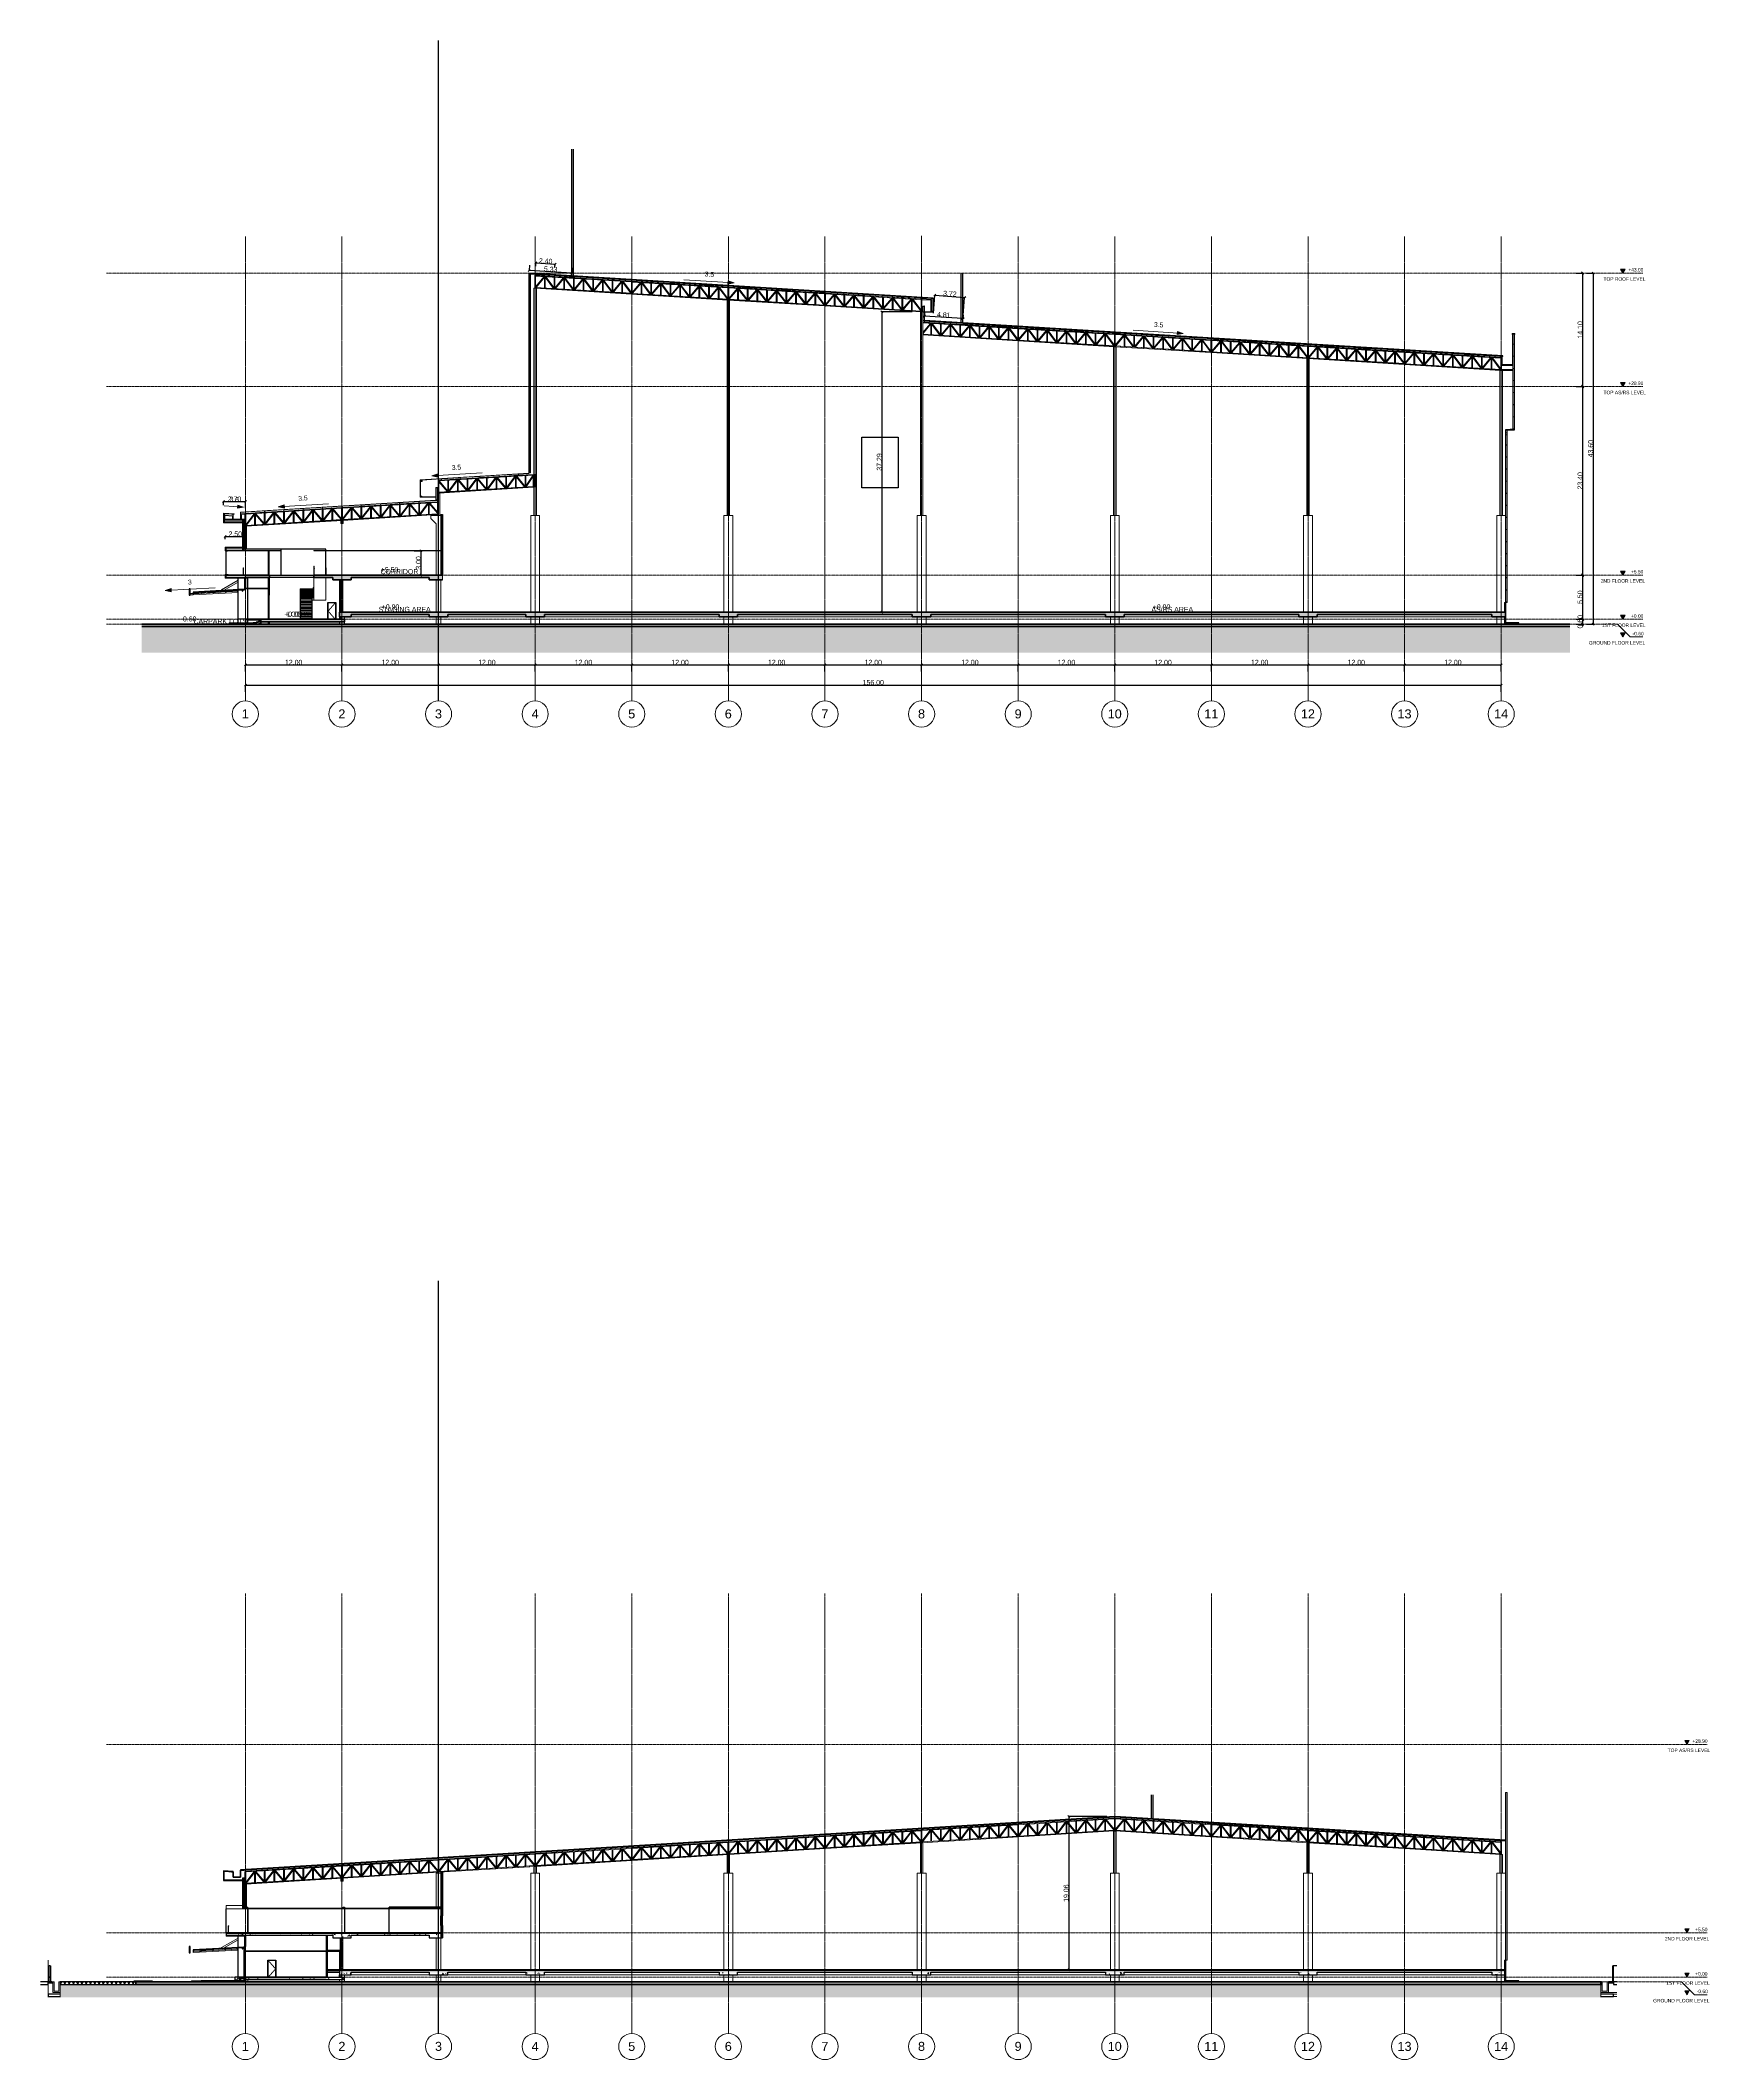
# Model space of a CAD drawing. Header units: inches. Extents: x 30871 to 1364211, y -265788 to 330728.
# Drawn here: x 600771 to 807998, y -265788 to -15014 of the extents above; entities that cross this region are included whole.
import ezdxf

# ---------------------------------------------------------------- set-up
doc = ezdxf.new("R2010")
doc.units = ezdxf.units.IN
doc.header["$MEASUREMENT"] = 0
for name, pattern in [('Centre', [31.75, 6.35, -4.7625, 15.875, -4.7625]), ('DASH', [0.35, 0.25, -0.1]), ('Grid Line', [22.225, 12.7, -3.175, 3.175, -3.175]), ('HIDDEN', [0.375, 0.25, -0.125])]:
    doc.linetypes.add(name, pattern=pattern)
for name, color, linetype, lineweight in [('A-ANNO-DIMS', 211, 'Continuous', 9), ('A-CLNG', 13, 'Continuous', 9), ('A-CLNG-PATT', 13, 'Continuous', 18), ('A-DETL-GENF', 1, 'Continuous', 9), ('A-DETL-MEDM', 33, 'Continuous', 18), ('A-DETL-THIN', 151, 'Continuous', 9), ('A-DETL-WIDE', 214, 'Continuous', 35), ('A-DOOR', 7, 'Continuous', 0), ('A-DOOR-HDLN', 31, 'DASH', 9), ('A-FLOR', 1, 'Continuous', 9), ('A-FLOR-HRAL', 11, 'Continuous', 9), ('A-FLOR-LEVL', 51, 'Continuous', 9), ('A-FLOR-PATT', 8, 'Continuous', 25), ('A-GENM', 13, 'Continuous', 9), ('A-GLAZ', 151, 'Continuous', 9), ('A-GLAZ-CURT', 52, 'Continuous', 9), ('A-GLAZ-CWMG', 51, 'Continuous', 9), ('A-ROOF', 132, 'Continuous', 9), ('A-WALL-PATT', 111, 'Continuous', 18), ('G-ANNO-DIMS', 111, 'Continuous', 9), ('G-ANNO-TEXT', 231, 'Continuous', 9), ('I-WALL', 2, 'Continuous', 9), ('L-SITE', 91, 'Continuous', 9), ('S-BEAM', 12, 'Continuous', 9), ('S-COLS', 52, 'Continuous', 9), ('S-GRID', 1, 'Continuous', 9), ('S-GRID-IDEN', 1, 'Continuous', 9), ('S-STRS', 31, 'Continuous', 9)]:
    doc.layers.add(name, color=color, linetype=linetype, lineweight=lineweight)
doc.layers.add('A-WALL', color=7, linetype='Continuous')
doc.styles.add('ARIAL', font='arial.ttf')
doc.styles.add('Arial_1', font='arial.ttf', dxfattribs={"height": 600})
doc.styles.add('Cordia New', font='Cordia New.ttf', dxfattribs={"height": 625})
doc.styles.add('CordiaUPC', font='CordiaUPC.ttf', dxfattribs={"height": 437.5})
doc.dimstyles.new('Diagonal_-_2_5mm_Cordia_New', dxfattribs={"dimscale": 304.8, "dimtxt": 1184.476918, "dimasz": 0.82021, "dimexe": 0, "dimexo": 3.28084, "dimgap": 0, "dimtad": 1, "dimlfac": 0.001, "dimrnd": 0.01, "dimzin": 0, "dimdsep": 46, "dimtxsty": 'Cordia New', "dimblk1": 'OBLIQUE', "dimblk2": 'OBLIQUE', "dimsah": 1, "dimcen": 0.09, "dimazin": 0, "dimtfac": 1, "dimtdec": 4, "dimtix": 1, "dimtmove": 0, "dimatfit": 3, "dimfxl": 1, "dimtvp": 1, "dimtolj": 1, "dimtzin": 0, "dimarcsym": 2})
pattern_1 = [(50, (-85084.4, 21575), (1821.84, -159.39), [190.5, -2095.5]), (355, (-85084.4, 21575), (-352.428, 1910.567), [152.4, -1676.4]), (100.451, (-84932.6, 21561.7), (1469.426, 1751.166), [161.9, -1780.9]), (46.184, (-85084.4, 22083), (2710.79, -420.43), [285.75, -3143.25]), (96.636, (-84858.5, 22048), (2374.026, 2474.276), [242.85, -2671.35]), (351.184, (-85084.4, 22083), (2374.05, 2474.25), [228.6, -2514.6]), (21, (-84830.4, 21956), (1516.143, -1022.652), [190.5, -2095.5]), (326, (-84830.4, 21956), (618.02, 1841.88), [152.4, -1676.4]), (71.451, (-84704, 21870.8), (2134.17, 819.212), [161.9, -1780.9]), (37.5, (-85084.4, 21575), (30.886, 845.5504), [83.82, -1572.26, 83.82, -1617.98, -1682.75]), (37.5, (-85084.4, 21575), (30.886, 845.5504), [-3357.88, 83.82, -1598.93]), (7.5, (-85084.4, 21575), (668.197, 1001.806), [83.82, -886.46, 83.82, -1534.16, -641.35]), (7.5, (-85084.4, 21575), (668.197, 1001.806), [-2588.26, 83.82, -557.53]), (327.5, (-85650.8, 21575), (1355.9093, -57.2896), [83.82, -551.18, 83.82, -1897.38, -2628.9]), (327.5, (-85650.8, 21575), (1355.9093, -57.2896), [-2616.2, 83.82, -2545.08]), (317.5, (-85904.8, 21575), (1481.293, 254.266), [83.82, -741.68, 83.82, -1231.9, -1866.9]), (317.5, (-85904.8, 21575), (1481.293, 254.266), [-2141.22, 83.82, -1783.08])]
pattern_2 = [(45, (-85084.4, 21575), (-628.618, 628.618), []), (45, (-85084.4, 22527.5), (-628.618, 628.618), [])]
pattern_3 = [(45, (702061.6, -233968.1), (-628.618, 628.618), []), (45, (702061.6, -233015.6), (-628.618, 628.618), [])]
pattern_4 = [(0, (702061.6, -233968.13), (2032, 508), [83.82, -1440.18, 83.82, -1440.18, -8128]), (0, (702061.6, -233968.13), (2032, 508), [-3048, 83.82, -2964.18, 83.82, -1440.18, -3556]), (0, (702061.6, -233968.13), (2032, 508), [-7620, 83.82, -932.18, 83.82, -2456.18]), (120, (702823.6, -233714.13), (-1455.941, 1505.7636), [83.82, -1440.18, 83.82, -1440.18, -8128]), (120, (702823.6, -233714.13), (-1455.941, 1505.7636), [-3048, 83.82, -2964.18, 83.82, -1440.18, -3556]), (120, (702823.6, -233714.13), (-1455.941, 1505.7636), [-7620, 83.82, -932.18, 83.82, -2456.18]), (240, (703077.6, -232698.13), (-576.059, -2013.7636), [83.82, -1440.18, 83.82, -1440.18, -8128]), (240, (703077.6, -232698.13), (-576.059, -2013.7636), [-3048, 83.82, -2964.18, 83.82, -1440.18, -3556]), (240, (703077.6, -232698.13), (-576.059, -2013.7636), [-7620, 83.82, -932.18, 83.82, -2456.18])]
pattern_5 = [(45, (702061.6, -65339.8), (-628.618, 628.618), []), (45, (702061.6, -64387.3), (-628.618, 628.618), [])]
pattern_6 = [(50, (702061.6, -65339.8), (1821.84, -159.39), [190.5, -2095.5]), (355, (702061.6, -65339.8), (-352.43, 1910.567), [152.4, -1676.4]), (100.451, (702213.4, -65353.1), (1469.426, 1751.166), [161.9, -1780.9]), (46.184, (702061.6, -64831.8), (2710.79, -420.43), [285.75, -3143.25]), (96.636, (702287.5, -64866.9), (2374.026, 2474.28), [242.85, -2671.35]), (351.184, (702061.6, -64831.8), (2374.05, 2474.25), [228.6, -2514.6]), (21, (702315.6, -64958.8), (1516.144, -1022.652), [190.5, -2095.5]), (326, (702315.6, -64958.8), (618.02, 1841.88), [152.4, -1676.4]), (71.451, (702442, -65044), (2134.17, 819.212), [161.9, -1780.9]), (37.5, (702061.6, -65339.8), (30.886, 845.5504), [83.82, -1572.26, 83.82, -1617.98, -1682.75]), (37.5, (702061.6, -65339.8), (30.886, 845.5504), [-3357.88, 83.82, -1598.93]), (7.5, (702061.6, -65339.8), (668.197, 1001.806), [83.82, -886.46, 83.82, -1534.16, -641.35]), (7.5, (702061.6, -65339.8), (668.197, 1001.806), [-2588.26, 83.82, -557.53]), (327.5, (701495.2, -65339.8), (1355.9093, -57.2896), [83.82, -551.18, 83.82, -1897.38, -2628.9]), (327.5, (701495.2, -65339.8), (1355.9093, -57.2896), [-2616.2, 83.82, -2545.08]), (317.5, (701241.2, -65339.8), (1481.293, 254.266), [83.82, -741.68, 83.82, -1231.9, -1866.9]), (317.5, (701241.2, -65339.8), (1481.293, 254.266), [-2141.22, 83.82, -1783.08])]

msp = doc.modelspace()

# ---------------------------------------------------------------- texts
at = {"layer": 'A-FLOR-LEVL', "char_height": 437.5, "attachment_point": 1, "style": 'CordiaUPC'}
for s, insert, width in [('TOP ROOF LEVEL', (794940.8, -44426.198), 5992.61406), ('+43.00', (798025.044, -43282.041), 2284.80937), ('+28.90', (798025.044, -57382.041), 2284.80937), ('TOP AS/RS LEVEL', (794940.8, -58526.198), 5992.61406), ('2ND FLOOR LEVEL', (794593.3, -81926.198), 6413.5), ('+5.50', (798355.044, -80782.041), 1883.96562), ('1ST FLOOR LEVEL', (794758.3, -87426.198), 6213.07812), ('+0.00', (798355.044, -86282.041), 1883.96562), ('GROUND FLOOR LEVEL', (793138.3, -89613.698), 8177.2125), ('-0.60', (798552.544, -88469.541), 1643.45937), ('TOP AS/RS LEVEL', (802912.493, -227154.512), 5992.61406), ('+28.90', (805996.736, -226010.355), 2284.80937), ('2ND FLOOR LEVEL', (802564.993, -250554.512), 6413.5), ('+5.50', (806326.736, -249410.355), 1883.96562), ('+0.00', (806326.736, -254910.355), 1883.96562), ('GROUND FLOOR LEVEL', (801109.993, -258242.012), 8177.2125), ('1ST FLOOR LEVEL', (802729.993, -256054.512), 6213.07812), ('-0.60', (806524.236, -257097.855), 1643.45937)]:
    msp.add_mtext(s, dxfattribs=dict(at, insert=insert, width=width))
at = {"layer": 'G-ANNO-DIMS', "char_height": 625, "attachment_point": 1, "line_spacing_factor": 1.776715, "style": 'Cordia New'}
for s, insert, width in [('+5.50', (643046.118, -80456.683), 2714.49176), ('+0.90', (643172.685, -85056.683), 2714.49176), ('+0.90', (738952.331, -85056.683), 2714.49176), ('-0.60', (618195.566, -86556.683), 2373.40379), ('+0.00', (631054.584, -85956.683), 2714.49176)]:
    msp.add_mtext(s, dxfattribs=dict(at, insert=insert, width=width))
at = {"layer": 'G-ANNO-TEXT', "color": 7, "char_height": 625, "attachment_point": 1, "style": 'Cordia New'}
for s, insert, width in [('CORRIDOR', (643022.903, -80676.902), 5571.72812), ('CARPARK LOTS', (619792.85, -86838.061), 7836.49531), ('LOBBY', (631411.903, -85958.175), 3447.25625), ('STAGING AREA', (642784.593, -85363.421), 7676.15781), ('AS/RS AREA', (738784.593, -85363.421), 6032.69844)]:
    msp.add_mtext(s, dxfattribs=dict(at, insert=insert, width=width))
at = {"layer": 'S-GRID-IDEN', "char_height": 1125, "attachment_point": 1, "style": 'ARIAL'}
for s, insert, width in [('1', (625787.159, -98092.517), 1062.23594), ('2', (637787.159, -98092.517), 1062.23594), ('3', (649787.159, -98092.517), 1062.23594), ('4', (661787.159, -98092.517), 1062.23594), ('5', (673787.159, -98092.517), 1062.23594), ('6', (685787.159, -98092.517), 1062.23594), ('7', (697787.159, -98092.517), 1062.23594), ('8', (709787.159, -98092.517), 1062.23594), ('9', (721787.159, -98092.517), 1062.23594), ('10', (733348.409, -98092.517), 2124.47187), ('11', (745348.409, -98092.517), 2124.47187), ('12', (757348.409, -98092.517), 2124.47187), ('13', (769348.409, -98092.517), 2124.47187), ('14', (781348.409, -98092.517), 2124.47187), ('1', (625787.159, -263581.255), 1062.23594), ('2', (637787.159, -263581.255), 1062.23594), ('3', (649787.159, -263581.255), 1062.23594), ('4', (661787.159, -263581.255), 1062.23594), ('5', (673787.159, -263581.255), 1062.23594), ('6', (685787.159, -263581.255), 1062.23594), ('7', (697787.159, -263581.255), 1062.23594), ('8', (709787.159, -263581.255), 1062.23594), ('9', (721787.159, -263581.255), 1062.23594), ('10', (733348.409, -263581.255), 2124.47187), ('11', (745348.409, -263581.255), 2124.47187), ('12', (757348.409, -263581.255), 2124.47187), ('13', (769348.409, -263581.255), 2124.47187), ('14', (781348.409, -263581.255), 2124.47187)]:
    msp.add_mtext(s, dxfattribs=dict(at, insert=insert, width=width))

# ---------------------------------------------------------------- blocks, each defined once
blk = doc.blocks.new('H-Wide Flange-Column - H600x300x175-430593-SECTION C')
at = {"layer": 'S-COLS', "color": 7, "linetype": 'HIDDEN'}
for p, q in [((-28919, 12900), (-28919, 16678)), ((-28905, 16678), (-28905, 12900))]:
    blk.add_line(p, q, dxfattribs=at)
blk = doc.blocks.new('H-Wide Flange-Column - H600x300x175-430615-SECTION C')
at = {"layer": 'S-COLS', "color": 7, "linetype": 'HIDDEN'}
for p, q in [((-52919, 12900), (-52919, 18146)), ((-52905, 18146), (-52905, 12900))]:
    blk.add_line(p, q, dxfattribs=at)
blk = doc.blocks.new('H-Wide Flange-Column - H600x300x175-430616-SECTION C')
at = {"layer": 'S-COLS', "color": 7, "linetype": 'HIDDEN'}
for p, q in [((-4919, 12900), (-4919, 15210)), ((-4905, 15210), (-4905, 12900))]:
    blk.add_line(p, q, dxfattribs=at)
blk = doc.blocks.new('H-Wide Flange Beams - H100x100x17_2-423322-SECTION C')
at = {"layer": 'S-BEAM', "color": 7}
for p, q in [((-6162, 16780), (-6154, 16780)), ((-6162, 15409), (-6162, 16780)), ((-6154, 15409), (-6162, 15409)), ((-6154, 16780), (-6144, 16780)), ((-6154, 15409), (-6154, 16780)), ((-6144, 15409), (-6154, 15409)), ((-6144, 16780), (-6080, 16780)), ((-6080, 15409), (-6144, 15409)), ((-6080, 16780), (-6070, 16780)), ((-6070, 15409), (-6080, 15409)), ((-6070, 16780), (-6062, 16780)), ((-6070, 15409), (-6070, 16780)), ((-6062, 15409), (-6070, 15409)), ((-6062, 15409), (-6062, 16780))]:
    blk.add_line(p, q, dxfattribs=at)
blk = doc.blocks.new('H-Wide Flange Beams - H100x100x17_2-423359-SECTION C')
at = {"layer": 'S-BEAM', "color": 7}
for p, q in [((-6078, 16719), (-6072, 16723)), ((-5026, 15336), (-6078, 16719)), ((-6072, 16723), (-6072, 16724)), ((-5020, 15341), (-6072, 16723)), ((-6062, 16731), (-6013, 16768)), ((-6013, 16768), (-6005, 16774)), ((-6005, 16774), (-5999, 16779)), ((-4962, 15405), (-6005, 16774)), ((-4962, 15418), (-5999, 16779)), ((-5020, 15341), (-5026, 15336)), ((-5012, 15347), (-5020, 15341)), ((-4962, 15385), (-5012, 15347))]:
    blk.add_line(p, q, dxfattribs=at)
blk = doc.blocks.new('H-Wide Flange Beams - H100x100x17_2-423327-SECTION C')
at = {"layer": 'S-BEAM', "color": 7}
for p, q in [((-6223, 16792), (-7278, 15535)), ((-7272, 15529), (-7278, 15535)), ((-6217, 16787), (-7272, 15529)), ((-7272, 15529), (-7272, 15529)), ((-7216, 15482), (-7262, 15521)), ((-7208, 15475), (-7216, 15482)), ((-6152, 16733), (-7208, 15475)), ((-7202, 15470), (-7208, 15475)), ((-6146, 16728), (-7202, 15470)), ((-6223, 16792), (-6217, 16787)), ((-6217, 16787), (-6209, 16781)), ((-6209, 16781), (-6162, 16741)), ((-6152, 16733), (-6152, 16733)), ((-6152, 16733), (-6146, 16728))]:
    blk.add_line(p, q, dxfattribs=at)
blk = doc.blocks.new('H-Wide Flange Beams - H100x100x17_2-V1-SECTION C')
at = {"layer": 'S-BEAM', "color": 7}
for p, q in [((-8478, 16865), (-8472, 16870)), ((-7426, 15483), (-8478, 16865)), ((-8472, 16870), (-8472, 16870)), ((-7420, 15488), (-8472, 16870)), ((-8462, 16877), (-8413, 16915)), ((-8413, 16915), (-8405, 16921)), ((-8405, 16921), (-8399, 16926)), ((-7353, 15539), (-8405, 16921)), ((-7346, 15544), (-8399, 16926)), ((-7420, 15488), (-7426, 15483)), ((-7412, 15494), (-7420, 15488)), ((-7362, 15532), (-7412, 15494)), ((-7346, 15544), (-7353, 15539)), ((-7353, 15539), (-7353, 15539))]:
    blk.add_line(p, q, dxfattribs=at)
blk = doc.blocks.new('H-Wide Flange Beams - H100x100x17_2-V2-SECTION C')
at = {"layer": 'S-BEAM', "color": 7}
for p, q in [((-15823, 17379), (-16862, 16141)), ((-15817, 17374), (-16862, 16128)), ((-16816, 16069), (-16862, 16108)), ((-16808, 16063), (-16816, 16069)), ((-15752, 17320), (-16808, 16063)), ((-16802, 16057), (-16808, 16063)), ((-15746, 17315), (-16802, 16057)), ((-15823, 17379), (-15817, 17374)), ((-15817, 17374), (-15809, 17368)), ((-15809, 17368), (-15762, 17329)), ((-15752, 17320), (-15752, 17320)), ((-15752, 17320), (-15746, 17315))]:
    blk.add_line(p, q, dxfattribs=at)
blk = doc.blocks.new('H-Wide Flange Beams - H100x100x17_2-V3-SECTION C')
at = {"layer": 'S-BEAM', "color": 7}
for p, q in [((-63826, 18981), (-64862, 17620)), ((-63820, 18976), (-64862, 17607)), ((-64813, 17549), (-64862, 17587)), ((-63753, 18925), (-64805, 17543)), ((-63746, 18920), (-64799, 17538)), ((-63826, 18981), (-63820, 18976)), ((-63820, 18976), (-63812, 18970)), ((-63812, 18970), (-63762, 18932)), ((-63753, 18925), (-63753, 18925)), ((-63753, 18925), (-63746, 18920)), ((-64805, 17543), (-64813, 17549)), ((-64799, 17538), (-64805, 17543))]:
    blk.add_line(p, q, dxfattribs=at)
blk = doc.blocks.new('H-Wide Flange Beams - H100x100x17_2-V4-SECTION C')
at = {"layer": 'S-BEAM', "color": 7}
for p, q in [((-63678, 18930), (-63672, 18935)), ((-62623, 17672), (-63678, 18930)), ((-63672, 18935), (-63672, 18935)), ((-62617, 17677), (-63672, 18935)), ((-63662, 18943), (-63616, 18982)), ((-63616, 18982), (-63608, 18989)), ((-63608, 18989), (-63602, 18994)), ((-62552, 17731), (-63608, 18989)), ((-62546, 17736), (-63602, 18994)), ((-62617, 17677), (-62623, 17672)), ((-62609, 17684), (-62617, 17677)), ((-62562, 17723), (-62609, 17684)), ((-62546, 17736), (-62552, 17731)), ((-62552, 17731), (-62552, 17731))]:
    blk.add_line(p, q, dxfattribs=at)
blk = doc.blocks.new('H-Wide Flange Beams - H100x100x17_2-V5-SECTION C')
at = {"layer": 'S-BEAM', "color": 7}
for p, q in [((-61426, 19128), (-62478, 17746)), ((-62472, 17741), (-62478, 17746)), ((-61420, 19123), (-62472, 17741)), ((-62472, 17741), (-62472, 17741)), ((-62413, 17696), (-62462, 17734)), ((-62405, 17690), (-62413, 17696)), ((-61353, 19072), (-62405, 17690)), ((-62399, 17685), (-62405, 17690)), ((-61346, 19067), (-62399, 17685)), ((-61426, 19128), (-61420, 19123)), ((-61420, 19123), (-61412, 19117)), ((-61412, 19117), (-61362, 19079)), ((-61353, 19072), (-61353, 19072)), ((-61353, 19072), (-61346, 19067))]:
    blk.add_line(p, q, dxfattribs=at)
blk = doc.blocks.new('H-Wide Flange Beams - H100x100x17_2-430576-SECTION C')
at = {"layer": 'S-BEAM', "color": 7}
for p, q in [((-54078, 19517), (-54072, 19522)), ((-52974, 18202), (-54078, 19517)), ((-54072, 19522), (-54072, 19522)), ((-52968, 18207), (-54072, 19522)), ((-54062, 19530), (-54016, 19570)), ((-54016, 19570), (-54008, 19576)), ((-54008, 19576), (-54002, 19581)), ((-52962, 18330), (-54008, 19576)), ((-52962, 18343), (-54002, 19581)), ((-52968, 18207), (-52974, 18202)), ((-52961, 18213), (-52968, 18207)), ((-52920, 18248), (-52961, 18213)), ((-52904, 18261), (-52912, 18271)), ((-52904, 18261), (-52908, 18258)), ((-52898, 18266), (-52904, 18261)), ((-52898, 18266), (-52902, 18271))]:
    blk.add_line(p, q, dxfattribs=at)
blk = doc.blocks.new('H-Wide Flange Beams - H100x100x17_2-V6-SECTION C')
at = {"layer": 'S-BEAM', "color": 7}
for p, q in [((-70878, 18489), (-70872, 18494)), ((-69823, 17232), (-70878, 18489)), ((-70872, 18494), (-70872, 18495)), ((-69817, 17237), (-70872, 18494)), ((-70862, 18503), (-70816, 18542)), ((-70816, 18542), (-70808, 18548)), ((-70808, 18548), (-70802, 18554)), ((-69752, 17291), (-70808, 18548)), ((-69746, 17296), (-70802, 18554)), ((-69817, 17237), (-69823, 17232)), ((-69809, 17243), (-69817, 17237)), ((-69762, 17282), (-69809, 17243)), ((-69746, 17296), (-69752, 17291)), ((-69752, 17291), (-69752, 17291))]:
    blk.add_line(p, q, dxfattribs=at)
blk = doc.blocks.new('H-Wide Flange Beams - H100x100x17_2-V7-SECTION C')
at = {"layer": 'S-BEAM', "color": 7}
for p, q in [((-66078, 18783), (-66072, 18788)), ((-65023, 17525), (-66078, 18783)), ((-66072, 18788), (-66072, 18788)), ((-65017, 17530), (-66072, 18788)), ((-66062, 18796), (-66016, 18836)), ((-66016, 18836), (-66008, 18842)), ((-66008, 18842), (-66002, 18847)), ((-64962, 17596), (-66008, 18842)), ((-64962, 17609), (-66002, 18847)), ((-64962, 17576), (-65009, 17537)), ((-65017, 17530), (-65023, 17525)), ((-65009, 17537), (-65017, 17530))]:
    blk.add_line(p, q, dxfattribs=at)
blk = doc.blocks.new('H-Wide Flange Beams - H100x100x17_2-V8-SECTION C')
at = {"layer": 'S-BEAM', "color": 7}
for p, q in [((-131026, 14871), (-132078, 13489)), ((-132072, 13484), (-132078, 13489)), ((-131020, 14866), (-132072, 13484)), ((-132072, 13484), (-132072, 13484)), ((-132013, 13439), (-132061, 13475)), ((-132005, 13433), (-132013, 13439)), ((-130953, 14815), (-132005, 13433)), ((-131999, 13428), (-132005, 13433)), ((-130946, 14810), (-131999, 13428)), ((-131026, 14871), (-131020, 14866)), ((-131020, 14866), (-131012, 14860)), ((-131012, 14860), (-130962, 14822)), ((-130953, 14815), (-130953, 14815)), ((-130953, 14815), (-130946, 14810))]:
    blk.add_line(p, q, dxfattribs=at)
blk = doc.blocks.new('H-Wide Flange-Column - H600x300x175-466103-SECTION C')
at = {"layer": 'S-COLS', "color": 7, "linetype": 'HIDDEN'}
for p, q in [((-124919, 12900), (-124919, 13742)), ((-124905, 13742), (-124905, 12900))]:
    blk.add_line(p, q, dxfattribs=at)
blk = doc.blocks.new('Z PURLINE - Z PURLINE_100x150 mm_-467253-SECTION C')
at = {"layer": 'S-BEAM', "color": 250, "lineweight": 25}
for p, q in [((-166411, 3394), (-166464, 3391)), ((-166464, 3391), (-166463, 3386)), ((-166463, 3386), (-166416, 3389)), ((-166416, 3389), (-166408, 3244)), ((-166404, 3249), (-166411, 3394)), ((-166408, 3244), (-166356, 3247)), ((-166356, 3252), (-166404, 3249)), ((-166356, 3247), (-166356, 3252))]:
    blk.add_line(p, q, dxfattribs=at)
blk = doc.blocks.new('Z PURLINE - Z PURLINE_100x150 mm_-500680-SECTION C')
at = {"layer": 'S-BEAM', "color": 7}
for p, q in [((-167412, 3186), (-161812, 3480)), ((-167412, 3191), (-167357, 3194)), ((-167412, 3186), (-167412, 3191)), ((-167404, 3041), (-167412, 3186)), ((-167404, 3041), (-161812, 3334)), ((-167305, 3197), (-166408, 3244)), ((-166356, 3247), (-164910, 3322)), ((-164858, 3325), (-163412, 3401)), ((-163360, 3404), (-161914, 3479)), ((-161862, 3482), (-161812, 3485))]:
    blk.add_line(p, q, dxfattribs=at)
blk = doc.blocks.new('H-Wide Flange Beams - H100x100x17_2-505887-SECTION C')
at = {"layer": 'S-BEAM', "color": 250, "lineweight": 25}
for p, q in [((-160862, 11653), (-160962, 11653)), ((-160962, 11653), (-160962, 11645)), ((-160962, 11645), (-160925, 11645)), ((-160925, 11561), (-160962, 11561)), ((-160962, 11561), (-160962, 11553)), ((-160962, 11553), (-160862, 11553)), ((-160915, 11635), (-160915, 11571)), ((-160909, 11571), (-160909, 11635)), ((-160899, 11645), (-160862, 11645)), ((-160862, 11561), (-160899, 11561)), ((-160862, 11645), (-160862, 11653)), ((-160862, 11553), (-160862, 11561))]:
    blk.add_line(p, q, dxfattribs=at)
for centre, start, end in [((-160925, 11635), 0, 90), ((-160925, 11571), 270, 0), ((-160899, 11635), 90, 180), ((-160899, 11571), 180, 270)]:
    blk.add_arc(centre, 10, start, end, dxfattribs=at)
blk = doc.blocks.new('H-Wide Flange Beams - H100x100x17_2-484343-SECTION C')
at = {"layer": 'S-BEAM', "color": 250, "lineweight": 25}
for p, q in [((-160862, 13153), (-160962, 13153)), ((-160962, 13153), (-160962, 13145)), ((-160962, 13145), (-160925, 13145)), ((-160925, 13061), (-160962, 13061)), ((-160962, 13061), (-160962, 13053)), ((-160962, 13053), (-160862, 13053)), ((-160915, 13135), (-160915, 13071)), ((-160909, 13071), (-160909, 13135)), ((-160899, 13145), (-160862, 13145)), ((-160862, 13061), (-160899, 13061)), ((-160862, 13145), (-160862, 13153)), ((-160862, 13053), (-160862, 13061))]:
    blk.add_line(p, q, dxfattribs=at)
for centre, start, end in [((-160925, 13135), 0, 90), ((-160925, 13071), 270, 0), ((-160899, 13135), 90, 180), ((-160899, 13071), 180, 270)]:
    blk.add_arc(centre, 10, start, end, dxfattribs=at)
blk = doc.blocks.new('H-Wide Flange Beams - H100x100x17_2-437969-SECTION C')
at = {"layer": 'S-BEAM', "color": 7}
for p, q in [((-160962, 11666), (-160962, 11816)), ((-160862, 11666), (-160962, 11666)), ((-160862, 11666), (-160862, 11816))]:
    blk.add_line(p, q, dxfattribs=at)
at = {"layer": 'S-BEAM', "color": 7, "linetype": 'HIDDEN'}
for p, q in [((-160919, 11833), (-160919, 11829)), ((-160919, 11816), (-160919, 11666)), ((-160906, 11833), (-160906, 11829)), ((-160906, 11816), (-160906, 11666))]:
    blk.add_line(p, q, dxfattribs=at)
blk = doc.blocks.new('H-Wide Flange Beams - H100x100x17_2-437984-SECTION C')
at = {"layer": 'S-BEAM', "color": 7}
for p, q in [((-160962, 13043), (-160862, 13043)), ((-160962, 11976), (-160962, 13043)), ((-160862, 11976), (-160862, 13043)), ((-160962, 11829), (-160962, 11963)), ((-160862, 11829), (-160862, 11963))]:
    blk.add_line(p, q, dxfattribs=at)
at = {"layer": 'S-BEAM', "color": 250, "lineweight": 25}
for p, q in [((-160862, 11976), (-160962, 11976)), ((-160962, 11976), (-160962, 11963)), ((-160962, 11963), (-160925, 11963)), ((-160925, 11829), (-160962, 11829)), ((-160962, 11829), (-160962, 11816)), ((-160962, 11816), (-160862, 11816)), ((-160915, 11947), (-160915, 11845)), ((-160909, 11845), (-160909, 11947)), ((-160899, 11963), (-160862, 11963)), ((-160862, 11829), (-160899, 11829)), ((-160862, 11963), (-160862, 11976)), ((-160862, 11816), (-160862, 11829))]:
    blk.add_line(p, q, dxfattribs=at)
at = {"layer": 'S-BEAM', "color": 250, "lineweight": 25, "flags": 128}
for points in [[(-160925, 11963), (-160923, 11963), (-160921, 11962), (-160920, 11961), (-160918, 11959), (-160917, 11956), (-160916, 11953), (-160915, 11950), (-160915, 11947)], [(-160915, 11845), (-160915, 11842), (-160916, 11839), (-160917, 11836), (-160918, 11833), (-160920, 11831), (-160921, 11830), (-160923, 11829), (-160925, 11829)], [(-160909, 11947), (-160909, 11950), (-160909, 11953), (-160908, 11956), (-160906, 11959), (-160905, 11961), (-160903, 11962), (-160901, 11963), (-160899, 11963)], [(-160899, 11829), (-160901, 11829), (-160903, 11830), (-160905, 11831), (-160906, 11833), (-160908, 11836), (-160909, 11839), (-160909, 11842), (-160909, 11845)]]:
    blk.add_lwpolyline(points, dxfattribs=at)
blk = doc.blocks.new('H-Wide Flange Beams - H100x100x17_2-V9-SECTION C')
at = {"layer": 'S-BEAM', "color": 250, "lineweight": 25}
for p, q in [((-148862, 12387), (-148962, 12387)), ((-148962, 12387), (-148962, 12379)), ((-148962, 12379), (-148925, 12379)), ((-148925, 12295), (-148962, 12295)), ((-148962, 12295), (-148962, 12287)), ((-148962, 12287), (-148862, 12287)), ((-148915, 12369), (-148915, 12305)), ((-148909, 12305), (-148909, 12369)), ((-148899, 12379), (-148862, 12379)), ((-148862, 12295), (-148899, 12295)), ((-148862, 12379), (-148862, 12387)), ((-148862, 12287), (-148862, 12295))]:
    blk.add_line(p, q, dxfattribs=at)
for centre, start, end in [((-148925, 12369), 0, 90), ((-148925, 12305), 270, 0), ((-148899, 12369), 90, 180), ((-148899, 12305), 180, 270)]:
    blk.add_arc(centre, 10, start, end, dxfattribs=at)
blk = doc.blocks.new('H-Wide Flange Beams - H100x100x17_2-V10-SECTION C')
at = {"layer": 'S-BEAM', "color": 250, "lineweight": 25}
for p, q in [((-148862, 13887), (-148962, 13887)), ((-148962, 13887), (-148962, 13879)), ((-148962, 13879), (-148925, 13879)), ((-148925, 13795), (-148962, 13795)), ((-148962, 13795), (-148962, 13787)), ((-148962, 13787), (-148862, 13787)), ((-148915, 13869), (-148915, 13805)), ((-148909, 13805), (-148909, 13869)), ((-148899, 13879), (-148862, 13879)), ((-148862, 13795), (-148899, 13795)), ((-148862, 13879), (-148862, 13887)), ((-148862, 13787), (-148862, 13795))]:
    blk.add_line(p, q, dxfattribs=at)
for centre, start, end in [((-148925, 13869), 0, 90), ((-148925, 13805), 270, 0), ((-148899, 13869), 90, 180), ((-148899, 13805), 180, 270)]:
    blk.add_arc(centre, 10, start, end, dxfattribs=at)
blk = doc.blocks.new('H-Wide Flange Beams - H100x100x17_2-V11-SECTION C')
at = {"layer": 'S-BEAM', "color": 7}
for p, q in [((-148962, 13777), (-148862, 13777)), ((-148962, 12710), (-148962, 13777)), ((-148962, 12563), (-148962, 12697)), ((-148862, 12710), (-148862, 13777)), ((-148862, 12563), (-148862, 12697))]:
    blk.add_line(p, q, dxfattribs=at)
at = {"layer": 'S-BEAM', "color": 250, "lineweight": 25}
for p, q in [((-148862, 12710), (-148962, 12710)), ((-148962, 12710), (-148962, 12697)), ((-148962, 12697), (-148925, 12697)), ((-148925, 12563), (-148962, 12563)), ((-148962, 12563), (-148962, 12550)), ((-148962, 12550), (-148862, 12550)), ((-148915, 12681), (-148915, 12579)), ((-148909, 12579), (-148909, 12681)), ((-148899, 12697), (-148862, 12697)), ((-148862, 12563), (-148899, 12563)), ((-148862, 12697), (-148862, 12710)), ((-148862, 12550), (-148862, 12563))]:
    blk.add_line(p, q, dxfattribs=at)
at = {"layer": 'S-BEAM', "color": 250, "lineweight": 25, "flags": 128}
for points in [[(-148925, 12697), (-148923, 12697), (-148921, 12696), (-148920, 12695), (-148918, 12693), (-148917, 12690), (-148916, 12687), (-148915, 12684), (-148915, 12681)], [(-148915, 12579), (-148915, 12576), (-148916, 12573), (-148917, 12570), (-148918, 12567), (-148920, 12565), (-148921, 12564), (-148923, 12563), (-148925, 12563)], [(-148909, 12681), (-148909, 12684), (-148909, 12687), (-148908, 12690), (-148906, 12693), (-148905, 12695), (-148903, 12696), (-148901, 12697), (-148899, 12697)], [(-148899, 12563), (-148901, 12563), (-148903, 12564), (-148905, 12565), (-148906, 12567), (-148908, 12570), (-148909, 12573), (-148909, 12576), (-148909, 12579)]]:
    blk.add_lwpolyline(points, dxfattribs=at)
blk = doc.blocks.new('H-Wide Flange Beams - H100x100x17_2-V12-SECTION C')
at = {"layer": 'S-BEAM', "color": 250, "lineweight": 25}
for p, q in [((-136862, 13121), (-136962, 13121)), ((-136962, 13121), (-136962, 13113)), ((-136962, 13113), (-136925, 13113)), ((-136925, 13029), (-136962, 13029)), ((-136962, 13029), (-136962, 13021)), ((-136962, 13021), (-136862, 13021)), ((-136915, 13103), (-136915, 13039)), ((-136909, 13039), (-136909, 13103)), ((-136899, 13113), (-136862, 13113)), ((-136862, 13029), (-136899, 13029)), ((-136862, 13113), (-136862, 13121)), ((-136862, 13021), (-136862, 13029))]:
    blk.add_line(p, q, dxfattribs=at)
for centre, start, end in [((-136925, 13103), 0, 90), ((-136925, 13039), 270, 0), ((-136899, 13103), 90, 180), ((-136899, 13039), 180, 270)]:
    blk.add_arc(centre, 10, start, end, dxfattribs=at)
blk = doc.blocks.new('H-Wide Flange Beams - H100x100x17_2-V13-SECTION C')
at = {"layer": 'S-BEAM', "color": 250, "lineweight": 25}
for p, q in [((-136862, 14621), (-136962, 14621)), ((-136962, 14621), (-136962, 14613)), ((-136962, 14613), (-136925, 14613)), ((-136925, 14529), (-136962, 14529)), ((-136962, 14529), (-136962, 14521)), ((-136962, 14521), (-136862, 14521)), ((-136915, 14603), (-136915, 14539)), ((-136909, 14539), (-136909, 14603)), ((-136899, 14613), (-136862, 14613)), ((-136862, 14529), (-136899, 14529)), ((-136862, 14613), (-136862, 14621)), ((-136862, 14521), (-136862, 14529))]:
    blk.add_line(p, q, dxfattribs=at)
for centre, start, end in [((-136925, 14603), 0, 90), ((-136925, 14539), 270, 0), ((-136899, 14603), 90, 180), ((-136899, 14539), 180, 270)]:
    blk.add_arc(centre, 10, start, end, dxfattribs=at)
blk = doc.blocks.new('H-Wide Flange Beams - H100x100x17_2-V14-SECTION C')
at = {"layer": 'S-BEAM'}
h = blk.add_hatch(dxfattribs=at)
h.set_pattern_fill('FP_1', color=256, style=0, pattern_type=2)
h.set_pattern_definition(pattern_2)
h.paths.add_polyline_path([(-136962, 13284), (-136862, 13284), (-136862, 13297), (-136962, 13297)], flags=0)
h.paths.add_polyline_path([(-136909, 13313), (-136909, 13415), (-136915, 13415), (-136915, 13313)], flags=0)
h.paths.add_polyline_path([(-136962, 13431), (-136862, 13431), (-136862, 13444), (-136962, 13444)], flags=0)
at = {"layer": 'S-BEAM', "color": 7}
for p, q in [((-136962, 14511), (-136862, 14511)), ((-136962, 13444), (-136962, 14511)), ((-136962, 13297), (-136962, 13431)), ((-136862, 13444), (-136862, 14511)), ((-136862, 13297), (-136862, 13431))]:
    blk.add_line(p, q, dxfattribs=at)
at = {"layer": 'S-BEAM', "color": 250, "lineweight": 25}
for p, q in [((-136862, 13444), (-136962, 13444)), ((-136962, 13444), (-136962, 13431)), ((-136962, 13431), (-136925, 13431)), ((-136925, 13297), (-136962, 13297)), ((-136962, 13297), (-136962, 13284)), ((-136962, 13284), (-136862, 13284)), ((-136915, 13415), (-136915, 13313)), ((-136909, 13313), (-136909, 13415)), ((-136899, 13431), (-136862, 13431)), ((-136862, 13297), (-136899, 13297)), ((-136862, 13431), (-136862, 13444)), ((-136862, 13284), (-136862, 13297))]:
    blk.add_line(p, q, dxfattribs=at)
at = {"layer": 'S-BEAM', "color": 250, "lineweight": 25, "flags": 128}
for points in [[(-136925, 13431), (-136923, 13431), (-136921, 13430), (-136920, 13428), (-136918, 13426), (-136917, 13424), (-136916, 13421), (-136915, 13418), (-136915, 13415)], [(-136915, 13313), (-136915, 13310), (-136916, 13307), (-136917, 13304), (-136918, 13301), (-136920, 13299), (-136921, 13298), (-136923, 13297), (-136925, 13297)], [(-136909, 13415), (-136909, 13418), (-136909, 13421), (-136908, 13424), (-136906, 13426), (-136905, 13428), (-136903, 13430), (-136901, 13431), (-136899, 13431)], [(-136899, 13297), (-136901, 13297), (-136903, 13298), (-136905, 13299), (-136906, 13301), (-136908, 13304), (-136909, 13307), (-136909, 13310), (-136909, 13313)]]:
    blk.add_lwpolyline(points, dxfattribs=at)
blk = doc.blocks.new('H-Wide Flange-Column - H600x300x175-504366-SECTION C')
at = {"layer": 'S-COLS', "color": 7, "linetype": 'HIDDEN'}
for p, q in [((-148919, 11900), (-148919, 12275)), ((-148905, 12275), (-148905, 11900))]:
    blk.add_line(p, q, dxfattribs=at)
blk = doc.blocks.new('H-Wide Flange Beams - H100x100x17_2-495869-SECTION C')
at = {"layer": 'S-BEAM', "color": 250, "lineweight": 25}
for p, q in [((-112862, 14588), (-112962, 14588)), ((-112962, 14588), (-112962, 14580)), ((-112962, 14580), (-112925, 14580)), ((-112925, 14496), (-112962, 14496)), ((-112962, 14496), (-112962, 14488)), ((-112962, 14488), (-112862, 14488)), ((-112915, 14570), (-112915, 14506)), ((-112909, 14506), (-112909, 14570)), ((-112899, 14580), (-112862, 14580)), ((-112862, 14496), (-112899, 14496)), ((-112862, 14580), (-112862, 14588)), ((-112862, 14488), (-112862, 14496))]:
    blk.add_line(p, q, dxfattribs=at)
at = {"layer": 'S-BEAM', "color": 7}
for p, q in [((-112962, 14579), (-112962, 14580)), ((-112962, 14487), (-112962, 14488)), ((-112862, 14579), (-112862, 14580)), ((-112862, 14487), (-112862, 14488))]:
    blk.add_line(p, q, dxfattribs=at)
at = {"layer": 'S-BEAM', "color": 250, "lineweight": 25}
for centre, start, end in [((-112925, 14570), 360, 90), ((-112925, 14506), 270, 0), ((-112899, 14570), 90, 180), ((-112899, 14506), 180, 270)]:
    blk.add_arc(centre, 10, start, end, dxfattribs=at)
blk = doc.blocks.new('H-Wide Flange Beams - H100x100x17_2-V15-SECTION C')
at = {"layer": 'S-BEAM'}
h = blk.add_hatch(dxfattribs=at)
h.set_pattern_fill('FP_1', color=256, style=0, pattern_type=2)
h.set_pattern_definition(pattern_2)
h.paths.add_polyline_path([(-112862, 15988), (-112862, 15996), (-112899, 15996), (-112906, 15999), (-112909, 16006), (-112909, 16070), (-112906, 16077), (-112899, 16080), (-112862, 16080), (-112862, 16088), (-112962, 16088), (-112962, 16080), (-112925, 16080), (-112918, 16077), (-112915, 16070), (-112915, 16006), (-112918, 15999), (-112925, 15996), (-112962, 15996), (-112962, 15988), (-112936, 15988)], flags=0)
at = {"layer": 'S-BEAM', "color": 250, "lineweight": 25}
for p, q in [((-112862, 16088), (-112962, 16088)), ((-112962, 16088), (-112962, 16080)), ((-112962, 16080), (-112925, 16080)), ((-112925, 15996), (-112962, 15996)), ((-112962, 15996), (-112962, 15988)), ((-112962, 15988), (-112862, 15988)), ((-112915, 16070), (-112915, 16006)), ((-112909, 16006), (-112909, 16070)), ((-112899, 16080), (-112862, 16080)), ((-112862, 15996), (-112899, 15996)), ((-112862, 16080), (-112862, 16088)), ((-112862, 15988), (-112862, 15996))]:
    blk.add_line(p, q, dxfattribs=at)
at = {"layer": 'S-BEAM', "color": 7}
for p, q in [((-112962, 16079), (-112962, 16080)), ((-112962, 15987), (-112962, 15988)), ((-112862, 16079), (-112862, 16080)), ((-112862, 15987), (-112862, 15988))]:
    blk.add_line(p, q, dxfattribs=at)
at = {"layer": 'S-BEAM', "color": 250, "lineweight": 25}
for centre, start, end in [((-112925, 16070), 360, 90), ((-112925, 16006), 270, 0), ((-112899, 16070), 90, 180), ((-112899, 16006), 180, 270)]:
    blk.add_arc(centre, 10, start, end, dxfattribs=at)
blk = doc.blocks.new('H-Wide Flange Beams - H100x100x17_2-495889-SECTION C')
at = {"layer": 'S-BEAM', "color": 7}
for p, q in [((-112962, 14601), (-112962, 14751)), ((-112862, 14601), (-112962, 14601)), ((-112862, 14601), (-112862, 14751))]:
    blk.add_line(p, q, dxfattribs=at)
at = {"layer": 'S-BEAM', "color": 7, "linetype": 'HIDDEN'}
for p, q in [((-112919, 14768), (-112919, 14764)), ((-112919, 14751), (-112919, 14601)), ((-112906, 14768), (-112906, 14764)), ((-112906, 14751), (-112906, 14601))]:
    blk.add_line(p, q, dxfattribs=at)
blk = doc.blocks.new('H-Wide Flange Beams - H100x100x17_2-495891-SECTION C')
at = {"layer": 'S-BEAM'}
h = blk.add_hatch(dxfattribs=at)
h.set_pattern_fill('FP_1', color=256, style=0, pattern_type=2)
h.set_pattern_definition(pattern_2)
h.paths.add_polyline_path([(-112962, 14751), (-112862, 14751), (-112862, 14764), (-112962, 14764)], flags=0)
h.paths.add_polyline_path([(-112909, 14780), (-112909, 14883), (-112915, 14883), (-112915, 14780)], flags=0)
h.paths.add_polyline_path([(-112925, 14899), (-112862, 14899), (-112862, 14912), (-112962, 14912), (-112962, 14899), (-112936, 14899)], flags=0)
at = {"layer": 'S-BEAM', "color": 7}
for p, q in [((-112962, 15978), (-112862, 15978)), ((-112962, 15978), (-112962, 14912)), ((-112862, 15978), (-112862, 14912)), ((-112962, 14899), (-112962, 14764)), ((-112862, 14899), (-112862, 14764))]:
    blk.add_line(p, q, dxfattribs=at)
at = {"layer": 'S-BEAM', "color": 250, "lineweight": 25}
for p, q in [((-112862, 14912), (-112962, 14912)), ((-112962, 14912), (-112962, 14899)), ((-112962, 14899), (-112925, 14899)), ((-112925, 14764), (-112962, 14764)), ((-112962, 14764), (-112962, 14751)), ((-112962, 14751), (-112862, 14751)), ((-112915, 14883), (-112915, 14780)), ((-112909, 14780), (-112909, 14883)), ((-112899, 14899), (-112862, 14899)), ((-112862, 14764), (-112899, 14764)), ((-112862, 14899), (-112862, 14912)), ((-112862, 14751), (-112862, 14764))]:
    blk.add_line(p, q, dxfattribs=at)
at = {"layer": 'S-BEAM', "color": 250, "lineweight": 25, "flags": 128}
for points in [[(-112925, 14899), (-112923, 14898), (-112921, 14898), (-112920, 14896), (-112918, 14894), (-112917, 14892), (-112916, 14889), (-112915, 14886), (-112915, 14883)], [(-112915, 14780), (-112915, 14777), (-112916, 14774), (-112917, 14771), (-112918, 14769), (-112920, 14767), (-112921, 14766), (-112923, 14765), (-112925, 14764)], [(-112909, 14883), (-112909, 14886), (-112909, 14889), (-112908, 14892), (-112906, 14894), (-112905, 14896), (-112903, 14898), (-112901, 14898), (-112899, 14899)], [(-112899, 14764), (-112901, 14765), (-112903, 14766), (-112905, 14767), (-112906, 14769), (-112908, 14771), (-112909, 14774), (-112909, 14777), (-112909, 14780)]]:
    blk.add_lwpolyline(points, dxfattribs=at)
blk = doc.blocks.new('H-Wide Flange Beams - H100x100x17_2-496081-SECTION C')
at = {"layer": 'S-BEAM', "color": 250, "lineweight": 25}
for p, q in [((-100862, 15322), (-100962, 15322)), ((-100962, 15322), (-100962, 15314)), ((-100962, 15314), (-100925, 15314)), ((-100925, 15230), (-100962, 15230)), ((-100962, 15230), (-100962, 15222)), ((-100962, 15222), (-100862, 15222)), ((-100915, 15304), (-100915, 15240)), ((-100909, 15240), (-100909, 15304)), ((-100899, 15314), (-100862, 15314)), ((-100862, 15230), (-100899, 15230)), ((-100862, 15314), (-100862, 15322)), ((-100862, 15222), (-100862, 15230))]:
    blk.add_line(p, q, dxfattribs=at)
at = {"layer": 'S-BEAM', "color": 7}
for p, q in [((-100962, 15313), (-100962, 15314)), ((-100962, 15221), (-100962, 15222)), ((-100862, 15313), (-100862, 15314)), ((-100862, 15221), (-100862, 15222))]:
    blk.add_line(p, q, dxfattribs=at)
at = {"layer": 'S-BEAM', "color": 250, "lineweight": 25}
for centre, start, end in [((-100925, 15304), 360, 90), ((-100925, 15240), 270, 0), ((-100899, 15304), 90, 180), ((-100899, 15240), 180, 270)]:
    blk.add_arc(centre, 10, start, end, dxfattribs=at)
blk = doc.blocks.new('H-Wide Flange Beams - H100x100x17_2-V16-SECTION C')
at = {"layer": 'S-BEAM'}
h = blk.add_hatch(dxfattribs=at)
h.set_pattern_fill('FP_1', color=256, style=0, pattern_type=2)
h.set_pattern_definition(pattern_2)
h.paths.add_polyline_path([(-100962, 16722), (-100862, 16722), (-100862, 16730), (-100899, 16730), (-100906, 16733), (-100909, 16740), (-100909, 16804), (-100906, 16811), (-100899, 16814), (-100862, 16814), (-100862, 16822), (-100962, 16822), (-100962, 16814), (-100925, 16814), (-100918, 16811), (-100915, 16804), (-100915, 16740), (-100918, 16733), (-100925, 16730), (-100962, 16730)], flags=0)
at = {"layer": 'S-BEAM', "color": 250, "lineweight": 25}
for p, q in [((-100862, 16822), (-100962, 16822)), ((-100962, 16822), (-100962, 16814)), ((-100962, 16814), (-100925, 16814)), ((-100925, 16730), (-100962, 16730)), ((-100962, 16730), (-100962, 16722)), ((-100962, 16722), (-100862, 16722)), ((-100915, 16804), (-100915, 16740)), ((-100909, 16740), (-100909, 16804)), ((-100899, 16814), (-100862, 16814)), ((-100862, 16730), (-100899, 16730)), ((-100862, 16814), (-100862, 16822)), ((-100862, 16722), (-100862, 16730))]:
    blk.add_line(p, q, dxfattribs=at)
at = {"layer": 'S-BEAM', "color": 7}
for p, q in [((-100962, 16813), (-100962, 16814)), ((-100962, 16721), (-100962, 16722)), ((-100862, 16813), (-100862, 16814)), ((-100862, 16721), (-100862, 16722))]:
    blk.add_line(p, q, dxfattribs=at)
at = {"layer": 'S-BEAM', "color": 250, "lineweight": 25}
for centre, start, end in [((-100925, 16804), 360, 90), ((-100925, 16740), 270, 0), ((-100899, 16804), 90, 180), ((-100899, 16740), 180, 270)]:
    blk.add_arc(centre, 10, start, end, dxfattribs=at)
blk = doc.blocks.new('H-Wide Flange Beams - H100x100x17_2-V17-SECTION C')
at = {"layer": 'S-BEAM'}
h = blk.add_hatch(dxfattribs=at)
h.set_pattern_fill('FP_1', color=256, style=0, pattern_type=2)
h.set_pattern_definition(pattern_2)
h.paths.add_polyline_path([(-100862, 15485), (-100862, 15498), (-100962, 15498), (-100962, 15485), (-100887, 15485)], flags=0)
h.paths.add_polyline_path([(-100915, 15514), (-100909, 15514), (-100909, 15617), (-100915, 15617), (-100915, 15552)], flags=0)
h.paths.add_polyline_path([(-100925, 15633), (-100862, 15633), (-100862, 15646), (-100962, 15646), (-100962, 15633)], flags=0)
at = {"layer": 'S-BEAM', "color": 7}
for p, q in [((-100962, 16712), (-100862, 16712)), ((-100962, 16712), (-100962, 15646)), ((-100962, 15633), (-100962, 15498)), ((-100862, 16712), (-100862, 15646)), ((-100862, 15633), (-100862, 15498))]:
    blk.add_line(p, q, dxfattribs=at)
at = {"layer": 'S-BEAM', "color": 250, "lineweight": 25}
for p, q in [((-100862, 15646), (-100962, 15646)), ((-100962, 15646), (-100962, 15633)), ((-100962, 15633), (-100925, 15633)), ((-100925, 15498), (-100962, 15498)), ((-100962, 15498), (-100962, 15485)), ((-100962, 15485), (-100862, 15485)), ((-100915, 15617), (-100915, 15514)), ((-100909, 15514), (-100909, 15617)), ((-100899, 15633), (-100862, 15633)), ((-100862, 15498), (-100899, 15498)), ((-100862, 15633), (-100862, 15646)), ((-100862, 15485), (-100862, 15498))]:
    blk.add_line(p, q, dxfattribs=at)
at = {"layer": 'S-BEAM', "color": 250, "lineweight": 25, "flags": 128}
for points in [[(-100925, 15633), (-100923, 15632), (-100921, 15631), (-100920, 15630), (-100918, 15628), (-100917, 15626), (-100916, 15623), (-100915, 15620), (-100915, 15617)], [(-100915, 15514), (-100915, 15511), (-100916, 15508), (-100917, 15505), (-100918, 15503), (-100920, 15501), (-100921, 15499), (-100923, 15499), (-100925, 15498)], [(-100909, 15617), (-100909, 15620), (-100909, 15623), (-100908, 15626), (-100906, 15628), (-100905, 15630), (-100903, 15631), (-100901, 15632), (-100899, 15633)], [(-100899, 15498), (-100901, 15499), (-100903, 15499), (-100905, 15501), (-100906, 15503), (-100908, 15505), (-100909, 15508), (-100909, 15511), (-100909, 15514)]]:
    blk.add_lwpolyline(points, dxfattribs=at)
blk = doc.blocks.new('H-Wide Flange Beams - H100x100x17_2-496258-SECTION C')
at = {"layer": 'S-BEAM', "color": 250, "lineweight": 25}
for p, q in [((-88862, 16056), (-88962, 16056)), ((-88962, 16056), (-88962, 16048)), ((-88962, 16048), (-88925, 16048)), ((-88925, 15964), (-88962, 15964)), ((-88962, 15964), (-88962, 15956)), ((-88962, 15956), (-88862, 15956)), ((-88915, 16038), (-88915, 15974)), ((-88909, 15974), (-88909, 16038)), ((-88899, 16048), (-88862, 16048)), ((-88862, 15964), (-88899, 15964)), ((-88862, 16048), (-88862, 16056)), ((-88862, 15956), (-88862, 15964))]:
    blk.add_line(p, q, dxfattribs=at)
at = {"layer": 'S-BEAM', "color": 7}
for p, q in [((-88962, 16047), (-88962, 16048)), ((-88962, 15955), (-88962, 15956)), ((-88862, 16047), (-88862, 16048)), ((-88862, 15955), (-88862, 15956))]:
    blk.add_line(p, q, dxfattribs=at)
at = {"layer": 'S-BEAM', "color": 250, "lineweight": 25}
for centre, start, end in [((-88925, 16038), 360, 90), ((-88925, 15974), 270, 0), ((-88899, 16038), 90, 180), ((-88899, 15974), 180, 270)]:
    blk.add_arc(centre, 10, start, end, dxfattribs=at)
blk = doc.blocks.new('H-Wide Flange Beams - H100x100x17_2-V18-SECTION C')
at = {"layer": 'S-BEAM'}
h = blk.add_hatch(dxfattribs=at)
h.set_pattern_fill('FP_1', color=256, style=0, pattern_type=2)
h.set_pattern_definition(pattern_2)
h.paths.add_polyline_path([(-88962, 17456), (-88862, 17456), (-88862, 17464), (-88899, 17464), (-88906, 17467), (-88909, 17474), (-88909, 17538), (-88906, 17545), (-88899, 17548), (-88862, 17548), (-88862, 17556), (-88962, 17556), (-88962, 17548), (-88925, 17548), (-88918, 17545), (-88915, 17538), (-88915, 17474), (-88918, 17467), (-88925, 17464), (-88962, 17464)], flags=0)
at = {"layer": 'S-BEAM', "color": 250, "lineweight": 25}
for p, q in [((-88862, 17556), (-88962, 17556)), ((-88962, 17556), (-88962, 17548)), ((-88862, 17548), (-88862, 17556)), ((-88962, 17548), (-88925, 17548)), ((-88925, 17464), (-88962, 17464)), ((-88962, 17464), (-88962, 17456)), ((-88962, 17456), (-88862, 17456)), ((-88915, 17538), (-88915, 17474)), ((-88909, 17474), (-88909, 17538)), ((-88899, 17548), (-88862, 17548)), ((-88862, 17464), (-88899, 17464)), ((-88862, 17456), (-88862, 17464))]:
    blk.add_line(p, q, dxfattribs=at)
at = {"layer": 'S-BEAM', "color": 7}
for p, q in [((-88962, 17547), (-88962, 17548)), ((-88962, 17455), (-88962, 17456)), ((-88862, 17547), (-88862, 17548)), ((-88862, 17455), (-88862, 17456))]:
    blk.add_line(p, q, dxfattribs=at)
at = {"layer": 'S-BEAM', "color": 250, "lineweight": 25}
for centre, start, end in [((-88925, 17538), 360, 90), ((-88925, 17474), 270, 0), ((-88899, 17538), 90, 180), ((-88899, 17474), 180, 270)]:
    blk.add_arc(centre, 10, start, end, dxfattribs=at)
blk = doc.blocks.new('H-Wide Flange Beams - H100x100x17_2-V19-SECTION C')
at = {"layer": 'S-BEAM'}
h = blk.add_hatch(dxfattribs=at)
h.set_pattern_fill('FP_1', color=256, style=0, pattern_type=2)
h.set_pattern_definition(pattern_2)
h.paths.add_polyline_path([(-88962, 16219), (-88862, 16219), (-88862, 16232), (-88962, 16232)], flags=0)
h.paths.add_polyline_path([(-88915, 16248), (-88909, 16248), (-88909, 16351), (-88915, 16351)], flags=0)
h.paths.add_polyline_path([(-88925, 16367), (-88862, 16367), (-88862, 16379), (-88962, 16379), (-88962, 16367)], flags=0)
at = {"layer": 'S-BEAM', "color": 7}
for p, q in [((-88962, 17446), (-88862, 17446)), ((-88962, 17446), (-88962, 16379)), ((-88962, 16367), (-88962, 16232)), ((-88862, 17446), (-88862, 16379)), ((-88862, 16367), (-88862, 16232))]:
    blk.add_line(p, q, dxfattribs=at)
at = {"layer": 'S-BEAM', "color": 250, "lineweight": 25}
for p, q in [((-88862, 16379), (-88962, 16379)), ((-88962, 16379), (-88962, 16367)), ((-88962, 16367), (-88925, 16367)), ((-88925, 16232), (-88962, 16232)), ((-88962, 16232), (-88962, 16219)), ((-88962, 16219), (-88862, 16219)), ((-88915, 16351), (-88915, 16248)), ((-88909, 16248), (-88909, 16351)), ((-88899, 16367), (-88862, 16367)), ((-88862, 16232), (-88899, 16232)), ((-88862, 16367), (-88862, 16379)), ((-88862, 16219), (-88862, 16232))]:
    blk.add_line(p, q, dxfattribs=at)
at = {"layer": 'S-BEAM', "color": 250, "lineweight": 25, "flags": 128}
for points in [[(-88925, 16367), (-88923, 16366), (-88921, 16365), (-88920, 16364), (-88918, 16362), (-88917, 16360), (-88916, 16357), (-88915, 16354), (-88915, 16351)], [(-88915, 16248), (-88915, 16245), (-88916, 16242), (-88917, 16239), (-88918, 16237), (-88920, 16235), (-88921, 16233), (-88923, 16233), (-88925, 16232)], [(-88909, 16351), (-88909, 16354), (-88909, 16357), (-88908, 16360), (-88906, 16362), (-88905, 16364), (-88903, 16365), (-88901, 16366), (-88899, 16367)], [(-88899, 16232), (-88901, 16233), (-88903, 16233), (-88905, 16235), (-88906, 16237), (-88908, 16239), (-88909, 16242), (-88909, 16245), (-88909, 16248)]]:
    blk.add_lwpolyline(points, dxfattribs=at)
blk = doc.blocks.new('H-Wide Flange Beams - H100x100x17_2-V20-SECTION C')
at = {"layer": 'S-BEAM', "color": 250, "lineweight": 25}
for p, q in [((-76862, 16790), (-76962, 16790)), ((-76962, 16790), (-76962, 16782)), ((-76962, 16782), (-76925, 16782)), ((-76925, 16698), (-76962, 16698)), ((-76962, 16698), (-76962, 16690)), ((-76962, 16690), (-76862, 16690)), ((-76915, 16772), (-76915, 16708)), ((-76909, 16708), (-76909, 16772)), ((-76899, 16782), (-76862, 16782)), ((-76862, 16698), (-76899, 16698)), ((-76862, 16782), (-76862, 16790)), ((-76862, 16690), (-76862, 16698))]:
    blk.add_line(p, q, dxfattribs=at)
at = {"layer": 'S-BEAM', "color": 7}
for p, q in [((-76962, 16781), (-76962, 16782)), ((-76962, 16689), (-76962, 16690)), ((-76862, 16781), (-76862, 16782)), ((-76862, 16689), (-76862, 16690))]:
    blk.add_line(p, q, dxfattribs=at)
at = {"layer": 'S-BEAM', "color": 250, "lineweight": 25}
for centre, start, end in [((-76925, 16772), 360, 90), ((-76925, 16708), 270, 0), ((-76899, 16772), 90, 180), ((-76899, 16708), 180, 270)]:
    blk.add_arc(centre, 10, start, end, dxfattribs=at)
blk = doc.blocks.new('H-Wide Flange Beams - H100x100x17_2-V21-SECTION C')
at = {"layer": 'S-BEAM', "color": 250, "lineweight": 25}
for p, q in [((-76862, 18290), (-76962, 18290)), ((-76962, 18290), (-76962, 18282)), ((-76962, 18282), (-76925, 18282)), ((-76925, 18198), (-76962, 18198)), ((-76962, 18198), (-76962, 18190)), ((-76962, 18190), (-76862, 18190)), ((-76915, 18272), (-76915, 18208)), ((-76909, 18208), (-76909, 18272)), ((-76899, 18282), (-76862, 18282)), ((-76862, 18198), (-76899, 18198)), ((-76862, 18282), (-76862, 18290)), ((-76862, 18190), (-76862, 18198))]:
    blk.add_line(p, q, dxfattribs=at)
at = {"layer": 'S-BEAM', "color": 7}
for p, q in [((-76962, 18281), (-76962, 18282)), ((-76962, 18189), (-76962, 18190)), ((-76862, 18281), (-76862, 18282)), ((-76862, 18189), (-76862, 18190))]:
    blk.add_line(p, q, dxfattribs=at)
at = {"layer": 'S-BEAM', "color": 250, "lineweight": 25}
for centre, start, end in [((-76925, 18272), 360, 90), ((-76925, 18208), 270, 0), ((-76899, 18272), 90, 180), ((-76899, 18208), 180, 270)]:
    blk.add_arc(centre, 10, start, end, dxfattribs=at)
blk = doc.blocks.new('H-Wide Flange Beams - H100x100x17_2-V22-SECTION C')
at = {"layer": 'S-BEAM', "color": 7}
for p, q in [((-76962, 18180), (-76862, 18180)), ((-76962, 18180), (-76962, 17113)), ((-76862, 18180), (-76862, 17113)), ((-76962, 17101), (-76962, 16966)), ((-76862, 17101), (-76862, 16966))]:
    blk.add_line(p, q, dxfattribs=at)
at = {"layer": 'S-BEAM', "color": 250, "lineweight": 25}
for p, q in [((-76862, 17113), (-76962, 17113)), ((-76962, 17113), (-76962, 17101)), ((-76962, 17101), (-76925, 17101)), ((-76925, 16966), (-76962, 16966)), ((-76962, 16966), (-76962, 16953)), ((-76962, 16953), (-76862, 16953)), ((-76915, 17085), (-76915, 16982)), ((-76909, 16982), (-76909, 17085)), ((-76899, 17101), (-76862, 17101)), ((-76862, 16966), (-76899, 16966)), ((-76862, 17101), (-76862, 17113)), ((-76862, 16953), (-76862, 16966))]:
    blk.add_line(p, q, dxfattribs=at)
at = {"layer": 'S-BEAM', "color": 250, "lineweight": 25, "flags": 128}
for points in [[(-76925, 17101), (-76923, 17100), (-76921, 17099), (-76920, 17098), (-76918, 17096), (-76917, 17093), (-76916, 17091), (-76915, 17088), (-76915, 17085)], [(-76915, 16982), (-76915, 16979), (-76916, 16976), (-76917, 16973), (-76918, 16971), (-76920, 16969), (-76921, 16967), (-76923, 16966), (-76925, 16966)], [(-76909, 17085), (-76909, 17088), (-76909, 17091), (-76908, 17093), (-76906, 17096), (-76905, 17098), (-76903, 17099), (-76901, 17100), (-76899, 17101)], [(-76899, 16966), (-76901, 16966), (-76903, 16967), (-76905, 16969), (-76906, 16971), (-76908, 16973), (-76909, 16976), (-76909, 16979), (-76909, 16982)]]:
    blk.add_lwpolyline(points, dxfattribs=at)
blk = doc.blocks.new('H-Wide Flange Beams - H100x100x17_2-V23-SECTION C')
at = {"layer": 'S-BEAM'}
h = blk.add_hatch(dxfattribs=at)
h.set_pattern_fill('FP_1', color=256, style=0, pattern_type=2)
h.set_pattern_definition(pattern_2)
h.paths.add_polyline_path([(-64962, 17424), (-64862, 17424), (-64862, 17432), (-64899, 17432), (-64906, 17435), (-64909, 17442), (-64909, 17506), (-64906, 17513), (-64899, 17516), (-64862, 17516), (-64862, 17524), (-64962, 17524), (-64962, 17516), (-64925, 17516), (-64918, 17513), (-64915, 17506), (-64915, 17442), (-64918, 17435), (-64925, 17432), (-64962, 17432)], flags=0)
at = {"layer": 'S-BEAM', "color": 250, "lineweight": 25}
for p, q in [((-64862, 17524), (-64962, 17524)), ((-64962, 17524), (-64962, 17516)), ((-64962, 17516), (-64925, 17516)), ((-64925, 17432), (-64962, 17432)), ((-64962, 17432), (-64962, 17424)), ((-64962, 17424), (-64862, 17424)), ((-64915, 17506), (-64915, 17442)), ((-64909, 17442), (-64909, 17506)), ((-64899, 17516), (-64862, 17516)), ((-64862, 17432), (-64899, 17432)), ((-64862, 17516), (-64862, 17524)), ((-64862, 17424), (-64862, 17432))]:
    blk.add_line(p, q, dxfattribs=at)
at = {"layer": 'S-BEAM', "color": 7}
for p, q in [((-64962, 17515), (-64962, 17516)), ((-64962, 17423), (-64962, 17424)), ((-64862, 17515), (-64862, 17516)), ((-64862, 17423), (-64862, 17424))]:
    blk.add_line(p, q, dxfattribs=at)
at = {"layer": 'S-BEAM', "color": 250, "lineweight": 25}
for centre, start, end in [((-64925, 17506), 360, 90), ((-64925, 17442), 270, 0), ((-64899, 17506), 90, 180), ((-64899, 17442), 180, 270)]:
    blk.add_arc(centre, 10, start, end, dxfattribs=at)
blk = doc.blocks.new('H-Wide Flange Beams - H100x100x17_2-V24-SECTION C')
at = {"layer": 'S-BEAM', "color": 250, "lineweight": 25}
for p, q in [((-64862, 19024), (-64962, 19024)), ((-64962, 19024), (-64962, 19016)), ((-64962, 19016), (-64925, 19016)), ((-64925, 18932), (-64962, 18932)), ((-64962, 18932), (-64962, 18924)), ((-64962, 18924), (-64862, 18924)), ((-64915, 19006), (-64915, 18942)), ((-64909, 18942), (-64909, 19006)), ((-64899, 19016), (-64862, 19016)), ((-64862, 18932), (-64899, 18932)), ((-64862, 19016), (-64862, 19024)), ((-64862, 18924), (-64862, 18932))]:
    blk.add_line(p, q, dxfattribs=at)
at = {"layer": 'S-BEAM', "color": 7}
for p, q in [((-64962, 19015), (-64962, 19016)), ((-64962, 18923), (-64962, 18924)), ((-64862, 19015), (-64862, 19016)), ((-64862, 18923), (-64862, 18924))]:
    blk.add_line(p, q, dxfattribs=at)
at = {"layer": 'S-BEAM', "color": 250, "lineweight": 25}
for centre, start, end in [((-64925, 19006), 360, 90), ((-64925, 18942), 270, 0), ((-64899, 19006), 90, 180), ((-64899, 18942), 180, 270)]:
    blk.add_arc(centre, 10, start, end, dxfattribs=at)
blk = doc.blocks.new('H-Wide Flange Beams - H100x100x17_2-V25-SECTION C')
at = {"layer": 'S-BEAM'}
h = blk.add_hatch(dxfattribs=at)
h.set_pattern_fill('FP_1', color=256, style=0, pattern_type=2)
h.set_pattern_definition(pattern_2)
h.paths.add_polyline_path([(-64962, 17687), (-64862, 17687), (-64862, 17700), (-64962, 17700)], flags=0)
h.paths.add_polyline_path([(-64909, 17716), (-64909, 17819), (-64915, 17819), (-64915, 17716)], flags=0)
h.paths.add_polyline_path([(-64862, 17835), (-64862, 17847), (-64962, 17847), (-64962, 17835), (-64899, 17835)], flags=0)
at = {"layer": 'S-BEAM', "color": 7}
for p, q in [((-64962, 18914), (-64862, 18914)), ((-64962, 18914), (-64962, 17847)), ((-64962, 17835), (-64962, 17700)), ((-64862, 18914), (-64862, 17847)), ((-64862, 17835), (-64862, 17700))]:
    blk.add_line(p, q, dxfattribs=at)
at = {"layer": 'S-BEAM', "color": 250, "lineweight": 25}
for p, q in [((-64862, 17847), (-64962, 17847)), ((-64962, 17847), (-64962, 17835)), ((-64962, 17835), (-64925, 17835)), ((-64925, 17700), (-64962, 17700)), ((-64962, 17700), (-64962, 17687)), ((-64962, 17687), (-64862, 17687)), ((-64915, 17819), (-64915, 17716)), ((-64909, 17716), (-64909, 17819)), ((-64899, 17835), (-64862, 17835)), ((-64862, 17700), (-64899, 17700)), ((-64862, 17835), (-64862, 17847)), ((-64862, 17687), (-64862, 17700))]:
    blk.add_line(p, q, dxfattribs=at)
at = {"layer": 'S-BEAM', "color": 250, "lineweight": 25, "flags": 128}
for points in [[(-64925, 17835), (-64923, 17834), (-64921, 17833), (-64920, 17832), (-64918, 17830), (-64917, 17827), (-64916, 17825), (-64915, 17822), (-64915, 17819)], [(-64915, 17716), (-64915, 17713), (-64916, 17710), (-64917, 17707), (-64918, 17705), (-64920, 17703), (-64921, 17701), (-64923, 17700), (-64925, 17700)], [(-64909, 17819), (-64909, 17822), (-64909, 17825), (-64908, 17827), (-64906, 17830), (-64905, 17832), (-64903, 17833), (-64901, 17834), (-64899, 17835)], [(-64899, 17700), (-64901, 17700), (-64903, 17701), (-64905, 17703), (-64906, 17705), (-64908, 17707), (-64909, 17710), (-64909, 17713), (-64909, 17716)]]:
    blk.add_lwpolyline(points, dxfattribs=at)
blk = doc.blocks.new('H-Wide Flange Beams - H100x100x17_2-V26-SECTION C')
at = {"layer": 'S-BEAM'}
h = blk.add_hatch(dxfattribs=at)
h.set_pattern_fill('FP_1', color=256, style=0, pattern_type=2)
h.set_pattern_definition(pattern_2)
h.paths.add_polyline_path([(-52962, 18158), (-52862, 18158), (-52862, 18166), (-52899, 18166), (-52906, 18169), (-52909, 18176), (-52909, 18240), (-52906, 18247), (-52899, 18250), (-52862, 18250), (-52862, 18258), (-52962, 18258), (-52962, 18250), (-52925, 18250), (-52918, 18247), (-52915, 18240), (-52915, 18176), (-52918, 18169), (-52925, 18166), (-52962, 18166)], flags=0)
at = {"layer": 'S-BEAM', "color": 250, "lineweight": 25}
for p, q in [((-52862, 18258), (-52962, 18258)), ((-52962, 18258), (-52962, 18250)), ((-52962, 18250), (-52925, 18250)), ((-52925, 18166), (-52962, 18166)), ((-52962, 18166), (-52962, 18158)), ((-52962, 18158), (-52862, 18158)), ((-52915, 18240), (-52915, 18176)), ((-52909, 18176), (-52909, 18240)), ((-52899, 18250), (-52862, 18250)), ((-52862, 18166), (-52899, 18166)), ((-52862, 18250), (-52862, 18258)), ((-52862, 18158), (-52862, 18166))]:
    blk.add_line(p, q, dxfattribs=at)
at = {"layer": 'S-BEAM', "color": 7}
for p, q in [((-52962, 18249), (-52962, 18250)), ((-52962, 18157), (-52962, 18158)), ((-52862, 18249), (-52862, 18250)), ((-52862, 18157), (-52862, 18158))]:
    blk.add_line(p, q, dxfattribs=at)
at = {"layer": 'S-BEAM', "color": 250, "lineweight": 25}
for centre, start, end in [((-52925, 18240), 360, 90), ((-52925, 18176), 270, 0), ((-52899, 18240), 90, 180), ((-52899, 18176), 180, 270)]:
    blk.add_arc(centre, 10, start, end, dxfattribs=at)
blk = doc.blocks.new('H-Wide Flange Beams - H100x100x17_2-V27-SECTION C')
at = {"layer": 'S-BEAM'}
h = blk.add_hatch(dxfattribs=at)
h.set_pattern_fill('FP_1', color=256, style=0, pattern_type=2)
h.set_pattern_definition(pattern_2)
h.paths.add_polyline_path([(-52962, 19658), (-52862, 19658), (-52862, 19666), (-52899, 19666), (-52906, 19669), (-52909, 19676), (-52909, 19740), (-52906, 19747), (-52899, 19750), (-52862, 19750), (-52862, 19758), (-52962, 19758), (-52962, 19750), (-52925, 19750), (-52918, 19747), (-52915, 19740), (-52915, 19676), (-52918, 19669), (-52925, 19666), (-52962, 19666)], flags=0)
at = {"layer": 'S-BEAM', "color": 250, "lineweight": 25}
for p, q in [((-52862, 19758), (-52962, 19758)), ((-52962, 19758), (-52962, 19750)), ((-52962, 19750), (-52925, 19750)), ((-52925, 19666), (-52962, 19666)), ((-52962, 19666), (-52962, 19658)), ((-52962, 19658), (-52862, 19658)), ((-52915, 19740), (-52915, 19676)), ((-52909, 19676), (-52909, 19740)), ((-52899, 19750), (-52862, 19750)), ((-52862, 19666), (-52899, 19666)), ((-52862, 19750), (-52862, 19758)), ((-52862, 19658), (-52862, 19666))]:
    blk.add_line(p, q, dxfattribs=at)
at = {"layer": 'S-BEAM', "color": 7}
for p, q in [((-52962, 19749), (-52962, 19750)), ((-52962, 19657), (-52962, 19658)), ((-52862, 19749), (-52862, 19750)), ((-52862, 19657), (-52862, 19658))]:
    blk.add_line(p, q, dxfattribs=at)
at = {"layer": 'S-BEAM', "color": 250, "lineweight": 25}
for centre, start, end in [((-52925, 19740), 360, 90), ((-52925, 19676), 270, 0), ((-52899, 19740), 90, 180), ((-52899, 19676), 180, 270)]:
    blk.add_arc(centre, 10, start, end, dxfattribs=at)
blk = doc.blocks.new('H-Wide Flange Beams - H100x100x17_2-V28-SECTION C')
at = {"layer": 'S-BEAM'}
h = blk.add_hatch(dxfattribs=at)
h.set_pattern_fill('FP_1', color=256, style=0, pattern_type=2)
h.set_pattern_definition(pattern_2)
h.paths.add_polyline_path([(-52962, 18421), (-52862, 18421), (-52862, 18434), (-52962, 18434)], flags=0)
h.paths.add_polyline_path([(-52915, 18450), (-52909, 18450), (-52909, 18553), (-52915, 18553)], flags=0)
h.paths.add_polyline_path([(-52899, 18569), (-52862, 18569), (-52862, 18581), (-52962, 18581), (-52962, 18569), (-52925, 18569)], flags=0)
at = {"layer": 'S-BEAM', "color": 7}
for p, q in [((-52962, 19648), (-52862, 19648)), ((-52962, 19648), (-52962, 18581)), ((-52962, 18569), (-52962, 18434)), ((-52862, 19648), (-52862, 18581)), ((-52862, 18569), (-52862, 18434))]:
    blk.add_line(p, q, dxfattribs=at)
at = {"layer": 'S-BEAM', "color": 250, "lineweight": 25}
for p, q in [((-52862, 18581), (-52962, 18581)), ((-52962, 18581), (-52962, 18569)), ((-52962, 18569), (-52925, 18569)), ((-52925, 18434), (-52962, 18434)), ((-52962, 18434), (-52962, 18421)), ((-52962, 18421), (-52862, 18421)), ((-52915, 18553), (-52915, 18450)), ((-52909, 18450), (-52909, 18553)), ((-52899, 18569), (-52862, 18569)), ((-52862, 18434), (-52899, 18434)), ((-52862, 18569), (-52862, 18581)), ((-52862, 18421), (-52862, 18434))]:
    blk.add_line(p, q, dxfattribs=at)
at = {"layer": 'S-BEAM', "color": 250, "lineweight": 25, "flags": 128}
for points in [[(-52925, 18569), (-52923, 18568), (-52921, 18567), (-52920, 18566), (-52918, 18564), (-52917, 18561), (-52916, 18559), (-52915, 18556), (-52915, 18553)], [(-52915, 18450), (-52915, 18447), (-52916, 18444), (-52917, 18441), (-52918, 18439), (-52920, 18437), (-52921, 18435), (-52923, 18434), (-52925, 18434)], [(-52909, 18553), (-52909, 18556), (-52909, 18559), (-52908, 18561), (-52906, 18564), (-52905, 18566), (-52903, 18567), (-52901, 18568), (-52899, 18569)], [(-52899, 18434), (-52901, 18434), (-52903, 18435), (-52905, 18437), (-52906, 18439), (-52908, 18441), (-52909, 18444), (-52909, 18447), (-52909, 18450)]]:
    blk.add_lwpolyline(points, dxfattribs=at)
blk = doc.blocks.new('H-Wide Flange Beams - H100x100x17_2-V29-SECTION C')
at = {"layer": 'S-BEAM', "color": 250, "lineweight": 25}
for p, q in [((-40862, 17524), (-40962, 17524)), ((-40962, 17524), (-40962, 17516)), ((-40962, 17516), (-40925, 17516)), ((-40925, 17432), (-40962, 17432)), ((-40962, 17432), (-40962, 17424)), ((-40962, 17424), (-40862, 17424)), ((-40915, 17506), (-40915, 17442)), ((-40909, 17442), (-40909, 17506)), ((-40899, 17516), (-40862, 17516)), ((-40862, 17432), (-40899, 17432)), ((-40862, 17516), (-40862, 17524)), ((-40862, 17424), (-40862, 17432))]:
    blk.add_line(p, q, dxfattribs=at)
at = {"layer": 'S-BEAM', "color": 7}
for p, q in [((-40962, 17515), (-40962, 17516)), ((-40962, 17423), (-40962, 17424)), ((-40862, 17515), (-40862, 17516)), ((-40862, 17423), (-40862, 17424))]:
    blk.add_line(p, q, dxfattribs=at)
at = {"layer": 'S-BEAM', "color": 250, "lineweight": 25}
for centre, start, end in [((-40925, 17506), 360, 90), ((-40925, 17442), 270, 0), ((-40899, 17506), 90, 180), ((-40899, 17442), 180, 270)]:
    blk.add_arc(centre, 10, start, end, dxfattribs=at)
blk = doc.blocks.new('H-Wide Flange Beams - H100x100x17_2-V30-SECTION C')
at = {"layer": 'S-BEAM'}
h = blk.add_hatch(dxfattribs=at)
h.set_pattern_fill('FP_1', color=256, style=0, pattern_type=2)
h.set_pattern_definition(pattern_2)
h.paths.add_polyline_path([(-40962, 18924), (-40862, 18924), (-40862, 18932), (-40899, 18932), (-40906, 18935), (-40909, 18942), (-40909, 19006), (-40906, 19013), (-40899, 19016), (-40862, 19016), (-40862, 19024), (-40962, 19022), (-40962, 19016), (-40925, 19016), (-40918, 19013), (-40915, 19006), (-40915, 18942), (-40918, 18935), (-40925, 18932), (-40962, 18932)], flags=0)
at = {"layer": 'S-BEAM', "color": 250, "lineweight": 25}
for p, q in [((-40862, 19024), (-40962, 19024)), ((-40962, 19024), (-40962, 19016)), ((-40962, 19016), (-40925, 19016)), ((-40925, 18932), (-40962, 18932)), ((-40962, 18932), (-40962, 18924)), ((-40962, 18924), (-40862, 18924)), ((-40915, 19006), (-40915, 18942)), ((-40909, 18942), (-40909, 19006)), ((-40899, 19016), (-40862, 19016)), ((-40862, 18932), (-40899, 18932)), ((-40862, 19016), (-40862, 19024)), ((-40862, 18924), (-40862, 18932))]:
    blk.add_line(p, q, dxfattribs=at)
at = {"layer": 'S-BEAM', "color": 7}
for p, q in [((-40962, 19015), (-40962, 19016)), ((-40962, 18923), (-40962, 18924)), ((-40862, 19015), (-40862, 19016)), ((-40862, 18923), (-40862, 18924))]:
    blk.add_line(p, q, dxfattribs=at)
at = {"layer": 'S-BEAM', "color": 250, "lineweight": 25}
for centre, start, end in [((-40925, 19006), 360, 90), ((-40925, 18942), 270, 0), ((-40899, 19006), 90, 180), ((-40899, 18942), 180, 270)]:
    blk.add_arc(centre, 10, start, end, dxfattribs=at)
blk = doc.blocks.new('H-Wide Flange Beams - H100x100x17_2-V31-SECTION C')
at = {"layer": 'S-BEAM'}
h = blk.add_hatch(dxfattribs=at)
h.set_pattern_fill('FP_1', color=256, style=0, pattern_type=2)
h.set_pattern_definition(pattern_2)
h.paths.add_polyline_path([(-40962, 17687), (-40862, 17687), (-40862, 17700), (-40962, 17700)], flags=0)
h.paths.add_polyline_path([(-40915, 17716), (-40909, 17716), (-40909, 17819), (-40915, 17819)], flags=0)
h.paths.add_polyline_path([(-40925, 17835), (-40862, 17835), (-40862, 17847), (-40962, 17847), (-40962, 17835)], flags=0)
at = {"layer": 'S-BEAM', "color": 7}
for p, q in [((-40962, 18914), (-40862, 18914)), ((-40962, 18914), (-40962, 17847)), ((-40962, 17835), (-40962, 17700)), ((-40862, 18914), (-40862, 17847)), ((-40862, 17835), (-40862, 17700))]:
    blk.add_line(p, q, dxfattribs=at)
at = {"layer": 'S-BEAM', "color": 250, "lineweight": 25}
for p, q in [((-40862, 17847), (-40962, 17847)), ((-40962, 17847), (-40962, 17835)), ((-40962, 17835), (-40925, 17835)), ((-40925, 17700), (-40962, 17700)), ((-40962, 17700), (-40962, 17687)), ((-40962, 17687), (-40862, 17687)), ((-40915, 17819), (-40915, 17716)), ((-40909, 17716), (-40909, 17819)), ((-40899, 17835), (-40862, 17835)), ((-40862, 17700), (-40899, 17700)), ((-40862, 17835), (-40862, 17847)), ((-40862, 17687), (-40862, 17700))]:
    blk.add_line(p, q, dxfattribs=at)
at = {"layer": 'S-BEAM', "color": 250, "lineweight": 25, "flags": 128}
for points in [[(-40925, 17835), (-40923, 17834), (-40921, 17833), (-40920, 17832), (-40918, 17830), (-40917, 17827), (-40916, 17825), (-40915, 17822), (-40915, 17819)], [(-40915, 17716), (-40915, 17713), (-40916, 17710), (-40917, 17707), (-40918, 17705), (-40920, 17703), (-40921, 17701), (-40923, 17700), (-40925, 17700)], [(-40909, 17819), (-40909, 17822), (-40909, 17825), (-40908, 17827), (-40906, 17830), (-40905, 17832), (-40903, 17833), (-40901, 17834), (-40899, 17835)], [(-40899, 17700), (-40901, 17700), (-40903, 17701), (-40905, 17703), (-40906, 17705), (-40908, 17707), (-40909, 17710), (-40909, 17713), (-40909, 17716)]]:
    blk.add_lwpolyline(points, dxfattribs=at)
blk = doc.blocks.new('H-Wide Flange Beams - H100x100x17_2-V32-SECTION C')
at = {"layer": 'S-BEAM', "color": 250, "lineweight": 25}
for p, q in [((-28862, 16790), (-28962, 16790)), ((-28962, 16790), (-28962, 16782)), ((-28962, 16782), (-28925, 16782)), ((-28925, 16698), (-28962, 16698)), ((-28962, 16698), (-28962, 16690)), ((-28962, 16690), (-28862, 16690)), ((-28915, 16772), (-28915, 16708)), ((-28909, 16708), (-28909, 16772)), ((-28899, 16782), (-28862, 16782)), ((-28862, 16698), (-28899, 16698)), ((-28862, 16782), (-28862, 16790)), ((-28862, 16690), (-28862, 16698))]:
    blk.add_line(p, q, dxfattribs=at)
at = {"layer": 'S-BEAM', "color": 7}
for p, q in [((-28962, 16781), (-28962, 16782)), ((-28962, 16689), (-28962, 16690)), ((-28862, 16781), (-28862, 16782)), ((-28862, 16689), (-28862, 16690))]:
    blk.add_line(p, q, dxfattribs=at)
at = {"layer": 'S-BEAM', "color": 250, "lineweight": 25}
for centre, start, end in [((-28925, 16772), 360, 90), ((-28925, 16708), 270, 0), ((-28899, 16772), 90, 180), ((-28899, 16708), 180, 270)]:
    blk.add_arc(centre, 10, start, end, dxfattribs=at)
blk = doc.blocks.new('H-Wide Flange Beams - H100x100x17_2-V33-SECTION C')
at = {"layer": 'S-BEAM', "color": 250, "lineweight": 25}
for p, q in [((-28862, 18290), (-28962, 18290)), ((-28962, 18290), (-28962, 18282)), ((-28962, 18282), (-28925, 18282)), ((-28925, 18198), (-28962, 18198)), ((-28962, 18198), (-28962, 18190)), ((-28962, 18190), (-28862, 18190)), ((-28915, 18272), (-28915, 18208)), ((-28909, 18208), (-28909, 18272)), ((-28899, 18282), (-28862, 18282)), ((-28862, 18198), (-28899, 18198)), ((-28862, 18282), (-28862, 18290)), ((-28862, 18190), (-28862, 18198))]:
    blk.add_line(p, q, dxfattribs=at)
at = {"layer": 'S-BEAM', "color": 7}
for p, q in [((-28962, 18281), (-28962, 18282)), ((-28962, 18189), (-28962, 18190)), ((-28862, 18281), (-28862, 18282)), ((-28862, 18189), (-28862, 18190))]:
    blk.add_line(p, q, dxfattribs=at)
at = {"layer": 'S-BEAM', "color": 250, "lineweight": 25}
for centre, start, end in [((-28925, 18272), 360, 90), ((-28925, 18208), 270, 0), ((-28899, 18272), 90, 180), ((-28899, 18208), 180, 270)]:
    blk.add_arc(centre, 10, start, end, dxfattribs=at)
blk = doc.blocks.new('H-Wide Flange Beams - H100x100x17_2-V34-SECTION C')
at = {"layer": 'S-BEAM'}
h = blk.add_hatch(dxfattribs=at)
h.set_pattern_fill('FP_1', color=256, style=0, pattern_type=2)
h.set_pattern_definition(pattern_2)
h.paths.add_polyline_path([(-28962, 16953), (-28862, 16953), (-28862, 16966), (-28962, 16966)], flags=0)
h.paths.add_polyline_path([(-28909, 16982), (-28909, 17085), (-28915, 17085), (-28915, 16982)], flags=0)
h.paths.add_polyline_path([(-28899, 17101), (-28862, 17101), (-28862, 17113), (-28962, 17113), (-28962, 17101), (-28925, 17101)], flags=0)
at = {"layer": 'S-BEAM', "color": 7}
for p, q in [((-28962, 18180), (-28862, 18180)), ((-28962, 18180), (-28962, 17113)), ((-28862, 18180), (-28862, 17113)), ((-28962, 17101), (-28962, 16966)), ((-28862, 17101), (-28862, 16966))]:
    blk.add_line(p, q, dxfattribs=at)
at = {"layer": 'S-BEAM', "color": 250, "lineweight": 25}
for p, q in [((-28862, 17113), (-28962, 17113)), ((-28962, 17113), (-28962, 17101)), ((-28962, 17101), (-28925, 17101)), ((-28925, 16966), (-28962, 16966)), ((-28962, 16966), (-28962, 16953)), ((-28962, 16953), (-28862, 16953)), ((-28915, 17085), (-28915, 16982)), ((-28909, 16982), (-28909, 17085)), ((-28899, 17101), (-28862, 17101)), ((-28862, 16966), (-28899, 16966)), ((-28862, 17101), (-28862, 17113)), ((-28862, 16953), (-28862, 16966))]:
    blk.add_line(p, q, dxfattribs=at)
at = {"layer": 'S-BEAM', "color": 250, "lineweight": 25, "flags": 128}
for points in [[(-28925, 17101), (-28923, 17100), (-28921, 17099), (-28920, 17098), (-28918, 17096), (-28917, 17093), (-28916, 17091), (-28915, 17088), (-28915, 17085)], [(-28915, 16982), (-28915, 16979), (-28916, 16976), (-28917, 16973), (-28918, 16971), (-28920, 16969), (-28921, 16967), (-28923, 16966), (-28925, 16966)], [(-28909, 17085), (-28909, 17088), (-28909, 17091), (-28908, 17093), (-28906, 17096), (-28905, 17098), (-28903, 17099), (-28901, 17100), (-28899, 17101)], [(-28899, 16966), (-28901, 16966), (-28903, 16967), (-28905, 16969), (-28906, 16971), (-28908, 16973), (-28909, 16976), (-28909, 16979), (-28909, 16982)]]:
    blk.add_lwpolyline(points, dxfattribs=at)
blk = doc.blocks.new('H-Wide Flange Beams - H100x100x17_2-V35-SECTION C')
at = {"layer": 'S-BEAM', "color": 250, "lineweight": 25}
for p, q in [((-16862, 16056), (-16962, 16056)), ((-16962, 16056), (-16962, 16048)), ((-16962, 16048), (-16925, 16048)), ((-16925, 15964), (-16962, 15964)), ((-16962, 15964), (-16962, 15956)), ((-16962, 15956), (-16862, 15956)), ((-16915, 16038), (-16915, 15974)), ((-16909, 15974), (-16909, 16038)), ((-16899, 16048), (-16862, 16048)), ((-16862, 15964), (-16899, 15964)), ((-16862, 16048), (-16862, 16056)), ((-16862, 15956), (-16862, 15964))]:
    blk.add_line(p, q, dxfattribs=at)
at = {"layer": 'S-BEAM', "color": 7}
for p, q in [((-16962, 16047), (-16962, 16048)), ((-16962, 15955), (-16962, 15956)), ((-16862, 16047), (-16862, 16048)), ((-16862, 15955), (-16862, 15956))]:
    blk.add_line(p, q, dxfattribs=at)
at = {"layer": 'S-BEAM', "color": 250, "lineweight": 25}
for centre, start, end in [((-16925, 16038), 360, 90), ((-16925, 15974), 270, 0), ((-16899, 16038), 90, 180), ((-16899, 15974), 180, 270)]:
    blk.add_arc(centre, 10, start, end, dxfattribs=at)
blk = doc.blocks.new('H-Wide Flange Beams - H100x100x17_2-V36-SECTION C')
at = {"layer": 'S-BEAM', "color": 250, "lineweight": 25}
for p, q in [((-16862, 17556), (-16962, 17556)), ((-16962, 17556), (-16962, 17548)), ((-16862, 17548), (-16862, 17556)), ((-16962, 17548), (-16925, 17548)), ((-16925, 17464), (-16962, 17464)), ((-16962, 17464), (-16962, 17456)), ((-16962, 17456), (-16862, 17456)), ((-16915, 17538), (-16915, 17474)), ((-16909, 17474), (-16909, 17538)), ((-16899, 17548), (-16862, 17548)), ((-16862, 17464), (-16899, 17464)), ((-16862, 17456), (-16862, 17464))]:
    blk.add_line(p, q, dxfattribs=at)
at = {"layer": 'S-BEAM', "color": 7}
for p, q in [((-16962, 17547), (-16962, 17548)), ((-16962, 17455), (-16962, 17456)), ((-16862, 17547), (-16862, 17548)), ((-16862, 17455), (-16862, 17456))]:
    blk.add_line(p, q, dxfattribs=at)
at = {"layer": 'S-BEAM', "color": 250, "lineweight": 25}
for centre, start, end in [((-16925, 17538), 360, 90), ((-16925, 17474), 270, 0), ((-16899, 17538), 90, 180), ((-16899, 17474), 180, 270)]:
    blk.add_arc(centre, 10, start, end, dxfattribs=at)
blk = doc.blocks.new('H-Wide Flange Beams - H100x100x17_2-V37-SECTION C')
at = {"layer": 'S-BEAM', "color": 7}
for p, q in [((-16962, 17446), (-16862, 17446)), ((-16962, 17446), (-16962, 16379)), ((-16962, 16367), (-16962, 16232)), ((-16862, 17446), (-16862, 16379)), ((-16862, 16367), (-16862, 16232))]:
    blk.add_line(p, q, dxfattribs=at)
at = {"layer": 'S-BEAM', "color": 250, "lineweight": 25}
for p, q in [((-16862, 16379), (-16962, 16379)), ((-16962, 16379), (-16962, 16367)), ((-16962, 16367), (-16925, 16367)), ((-16925, 16232), (-16962, 16232)), ((-16962, 16232), (-16962, 16219)), ((-16962, 16219), (-16862, 16219)), ((-16915, 16351), (-16915, 16248)), ((-16909, 16248), (-16909, 16351)), ((-16899, 16367), (-16862, 16367)), ((-16862, 16232), (-16899, 16232)), ((-16862, 16367), (-16862, 16379)), ((-16862, 16219), (-16862, 16232))]:
    blk.add_line(p, q, dxfattribs=at)
at = {"layer": 'S-BEAM', "color": 250, "lineweight": 25, "flags": 128}
for points in [[(-16925, 16367), (-16923, 16366), (-16921, 16365), (-16920, 16364), (-16918, 16362), (-16917, 16360), (-16916, 16357), (-16915, 16354), (-16915, 16351)], [(-16915, 16248), (-16915, 16245), (-16916, 16242), (-16917, 16239), (-16918, 16237), (-16920, 16235), (-16921, 16233), (-16923, 16233), (-16925, 16232)], [(-16909, 16351), (-16909, 16354), (-16909, 16357), (-16908, 16360), (-16906, 16362), (-16905, 16364), (-16903, 16365), (-16901, 16366), (-16899, 16367)], [(-16899, 16232), (-16901, 16233), (-16903, 16233), (-16905, 16235), (-16906, 16237), (-16908, 16239), (-16909, 16242), (-16909, 16245), (-16909, 16248)]]:
    blk.add_lwpolyline(points, dxfattribs=at)
blk = doc.blocks.new('H-Wide Flange Beams - H100x100x17_2-V38-SECTION C')
at = {"layer": 'S-BEAM', "color": 250, "lineweight": 25}
for p, q in [((-4862, 15322), (-4962, 15322)), ((-4962, 15322), (-4962, 15314)), ((-4962, 15314), (-4925, 15314)), ((-4925, 15230), (-4962, 15230)), ((-4962, 15230), (-4962, 15222)), ((-4962, 15222), (-4862, 15222)), ((-4915, 15304), (-4915, 15240)), ((-4909, 15240), (-4909, 15304)), ((-4899, 15314), (-4862, 15314)), ((-4862, 15230), (-4899, 15230)), ((-4862, 15314), (-4862, 15322)), ((-4862, 15222), (-4862, 15230))]:
    blk.add_line(p, q, dxfattribs=at)
at = {"layer": 'S-BEAM', "color": 7}
for p, q in [((-4962, 15313), (-4962, 15314)), ((-4962, 15221), (-4962, 15222)), ((-4862, 15313), (-4862, 15314)), ((-4862, 15221), (-4862, 15222))]:
    blk.add_line(p, q, dxfattribs=at)
at = {"layer": 'S-BEAM', "color": 250, "lineweight": 25}
for centre, start, end in [((-4925, 15304), 360, 90), ((-4925, 15240), 270, 0), ((-4899, 15304), 90, 180), ((-4899, 15240), 180, 270)]:
    blk.add_arc(centre, 10, start, end, dxfattribs=at)
blk = doc.blocks.new('H-Wide Flange Beams - H100x100x17_2-V39-SECTION C')
at = {"layer": 'S-BEAM', "color": 250, "lineweight": 25}
for p, q in [((-4862, 16822), (-4962, 16822)), ((-4962, 16822), (-4962, 16814)), ((-4962, 16814), (-4925, 16814)), ((-4925, 16730), (-4962, 16730)), ((-4962, 16730), (-4962, 16722)), ((-4962, 16722), (-4862, 16722)), ((-4915, 16804), (-4915, 16740)), ((-4909, 16740), (-4909, 16804)), ((-4899, 16814), (-4862, 16814)), ((-4862, 16730), (-4899, 16730)), ((-4862, 16814), (-4862, 16822)), ((-4862, 16722), (-4862, 16730))]:
    blk.add_line(p, q, dxfattribs=at)
at = {"layer": 'S-BEAM', "color": 7}
for p, q in [((-4962, 16813), (-4962, 16814)), ((-4962, 16721), (-4962, 16722)), ((-4862, 16813), (-4862, 16814)), ((-4862, 16721), (-4862, 16722))]:
    blk.add_line(p, q, dxfattribs=at)
at = {"layer": 'S-BEAM', "color": 250, "lineweight": 25}
for centre, start, end in [((-4925, 16804), 360, 90), ((-4925, 16740), 270, 0), ((-4899, 16804), 90, 180), ((-4899, 16740), 180, 270)]:
    blk.add_arc(centre, 10, start, end, dxfattribs=at)
blk = doc.blocks.new('H-Wide Flange Beams - H100x100x17_2-V40-SECTION C')
at = {"layer": 'S-BEAM', "color": 7}
for p, q in [((-4962, 16712), (-4862, 16712)), ((-4962, 16712), (-4962, 15646)), ((-4962, 15633), (-4962, 15498)), ((-4862, 16712), (-4862, 15646)), ((-4862, 15633), (-4862, 15498))]:
    blk.add_line(p, q, dxfattribs=at)
at = {"layer": 'S-BEAM', "color": 250, "lineweight": 25}
for p, q in [((-4862, 15646), (-4962, 15646)), ((-4962, 15646), (-4962, 15633)), ((-4962, 15633), (-4925, 15633)), ((-4925, 15498), (-4962, 15498)), ((-4962, 15498), (-4962, 15485)), ((-4962, 15485), (-4862, 15485)), ((-4915, 15617), (-4915, 15514)), ((-4909, 15514), (-4909, 15617)), ((-4899, 15633), (-4862, 15633)), ((-4862, 15498), (-4899, 15498)), ((-4862, 15633), (-4862, 15646)), ((-4862, 15485), (-4862, 15498))]:
    blk.add_line(p, q, dxfattribs=at)
at = {"layer": 'S-BEAM', "color": 250, "lineweight": 25, "flags": 128}
for points in [[(-4925, 15633), (-4923, 15632), (-4921, 15631), (-4920, 15630), (-4918, 15628), (-4917, 15626), (-4916, 15623), (-4915, 15620), (-4915, 15617)], [(-4915, 15514), (-4915, 15511), (-4916, 15508), (-4917, 15505), (-4918, 15503), (-4920, 15501), (-4921, 15499), (-4923, 15499), (-4925, 15498)], [(-4909, 15617), (-4909, 15620), (-4909, 15623), (-4908, 15626), (-4906, 15628), (-4905, 15630), (-4903, 15631), (-4901, 15632), (-4899, 15633)], [(-4899, 15498), (-4901, 15499), (-4903, 15499), (-4905, 15501), (-4906, 15503), (-4908, 15505), (-4909, 15508), (-4909, 15511), (-4909, 15514)]]:
    blk.add_lwpolyline(points, dxfattribs=at)
blk = doc.blocks.new('H-Wide Flange Beams - H100x100x17_2-V41-SECTION C')
at = {"layer": 'S-BEAM', "color": 250, "lineweight": 25}
for p, q in [((-124862, 13854), (-124962, 13854)), ((-124962, 13854), (-124962, 13846)), ((-124962, 13846), (-124925, 13846)), ((-124925, 13762), (-124962, 13762)), ((-124962, 13762), (-124962, 13754)), ((-124962, 13754), (-124862, 13754)), ((-124915, 13836), (-124915, 13772)), ((-124909, 13772), (-124909, 13836)), ((-124899, 13846), (-124862, 13846)), ((-124862, 13762), (-124899, 13762)), ((-124862, 13846), (-124862, 13854)), ((-124862, 13754), (-124862, 13762))]:
    blk.add_line(p, q, dxfattribs=at)
at = {"layer": 'S-BEAM', "color": 7}
for p, q in [((-124962, 13845), (-124962, 13846)), ((-124962, 13753), (-124962, 13754)), ((-124862, 13845), (-124862, 13846)), ((-124862, 13753), (-124862, 13754))]:
    blk.add_line(p, q, dxfattribs=at)
at = {"layer": 'S-BEAM', "color": 250, "lineweight": 25}
for centre, start, end in [((-124925, 13836), 360, 90), ((-124925, 13772), 270, 0), ((-124899, 13836), 90, 180), ((-124899, 13772), 180, 270)]:
    blk.add_arc(centre, 10, start, end, dxfattribs=at)
blk = doc.blocks.new('H-Wide Flange Beams - H100x100x17_2-V42-SECTION C')
at = {"layer": 'S-BEAM'}
h = blk.add_hatch(dxfattribs=at)
h.set_pattern_fill('FP_1', color=256, style=0, pattern_type=2)
h.set_pattern_definition(pattern_2)
h.paths.add_polyline_path([(-124962, 15254), (-124862, 15254), (-124862, 15262), (-124899, 15262), (-124906, 15265), (-124909, 15272), (-124909, 15336), (-124906, 15343), (-124899, 15346), (-124862, 15346), (-124862, 15354), (-124962, 15354), (-124962, 15346), (-124925, 15346), (-124918, 15343), (-124915, 15336), (-124915, 15272), (-124918, 15265), (-124925, 15262), (-124962, 15262)], flags=0)
at = {"layer": 'S-BEAM', "color": 250, "lineweight": 25}
for p, q in [((-124862, 15354), (-124962, 15354)), ((-124962, 15354), (-124962, 15346)), ((-124962, 15346), (-124925, 15346)), ((-124925, 15262), (-124962, 15262)), ((-124962, 15262), (-124962, 15254)), ((-124962, 15254), (-124862, 15254)), ((-124915, 15336), (-124915, 15272)), ((-124909, 15272), (-124909, 15336)), ((-124899, 15346), (-124862, 15346)), ((-124862, 15262), (-124899, 15262)), ((-124862, 15346), (-124862, 15354)), ((-124862, 15254), (-124862, 15262))]:
    blk.add_line(p, q, dxfattribs=at)
at = {"layer": 'S-BEAM', "color": 7}
for p, q in [((-124962, 15345), (-124962, 15346)), ((-124962, 15253), (-124962, 15254)), ((-124862, 15345), (-124862, 15346)), ((-124862, 15253), (-124862, 15254))]:
    blk.add_line(p, q, dxfattribs=at)
at = {"layer": 'S-BEAM', "color": 250, "lineweight": 25}
for centre, start, end in [((-124925, 15336), 360, 90), ((-124925, 15272), 270, 0), ((-124899, 15336), 90, 180), ((-124899, 15272), 180, 270)]:
    blk.add_arc(centre, 10, start, end, dxfattribs=at)
blk = doc.blocks.new('H-Wide Flange Beams - H100x100x17_2-V43-SECTION C')
at = {"layer": 'S-BEAM'}
h = blk.add_hatch(dxfattribs=at)
h.set_pattern_fill('FP_1', color=256, style=0, pattern_type=2)
h.set_pattern_definition(pattern_2)
h.paths.add_polyline_path([(-124862, 14018), (-124862, 14030), (-124962, 14030), (-124962, 14018)], flags=0)
h.paths.add_polyline_path([(-124915, 14046), (-124909, 14046), (-124909, 14149), (-124915, 14149)], flags=0)
h.paths.add_polyline_path([(-124899, 14165), (-124862, 14165), (-124862, 14178), (-124962, 14178), (-124962, 14165), (-124925, 14165)], flags=0)
at = {"layer": 'S-BEAM', "color": 7}
for p, q in [((-124962, 15244), (-124862, 15244)), ((-124962, 15244), (-124962, 14178)), ((-124862, 15244), (-124862, 14178)), ((-124962, 14163), (-124962, 14030)), ((-124862, 14163), (-124862, 14030))]:
    blk.add_line(p, q, dxfattribs=at)
at = {"layer": 'S-BEAM', "color": 250, "lineweight": 25}
for p, q in [((-124862, 14178), (-124962, 14178)), ((-124962, 14178), (-124962, 14165)), ((-124962, 14165), (-124925, 14165)), ((-124925, 14030), (-124962, 14030)), ((-124962, 14030), (-124962, 14018)), ((-124962, 14018), (-124862, 14018)), ((-124915, 14149), (-124915, 14046)), ((-124909, 14046), (-124909, 14149)), ((-124899, 14165), (-124862, 14165)), ((-124862, 14030), (-124899, 14030)), ((-124862, 14165), (-124862, 14178)), ((-124862, 14018), (-124862, 14030))]:
    blk.add_line(p, q, dxfattribs=at)
at = {"layer": 'S-BEAM', "color": 250, "lineweight": 25, "flags": 128}
for points in [[(-124925, 14165), (-124923, 14164), (-124921, 14164), (-124920, 14162), (-124918, 14160), (-124917, 14158), (-124916, 14155), (-124915, 14152), (-124915, 14149)], [(-124915, 14046), (-124915, 14043), (-124916, 14040), (-124917, 14037), (-124918, 14035), (-124920, 14033), (-124921, 14032), (-124923, 14031), (-124925, 14030)], [(-124909, 14149), (-124909, 14152), (-124909, 14155), (-124908, 14158), (-124906, 14160), (-124905, 14162), (-124903, 14164), (-124901, 14164), (-124899, 14165)], [(-124899, 14030), (-124901, 14031), (-124903, 14032), (-124905, 14033), (-124906, 14035), (-124908, 14037), (-124909, 14040), (-124909, 14043), (-124909, 14046)]]:
    blk.add_lwpolyline(points, dxfattribs=at)
blk = doc.blocks.new('H-Wide Flange-Column - H600x300x175-505894-SECTION C')
at = {"layer": 'S-COLS', "color": 7, "linetype": 'HIDDEN'}
for p, q in [((-160919, 8700), (-160919, 11553)), ((-160905, 11553), (-160905, 8700))]:
    blk.add_line(p, q, dxfattribs=at)
blk = doc.blocks.new('20190819-ENDEAVOR-MASS_STRUCTURE_rvt-1-SECTION C')
at = {"layer": 'A-FLOR-PATT', "lineweight": 9}
h = blk.add_hatch(dxfattribs=at)
h.set_pattern_fill('FP_2', style=0, pattern_type=2)
h.set_pattern_definition(pattern_1)
h.paths.add_polyline_path([(-155775, 5200), (-136427, 5200), (-136427, 5450), (-163297, 5450), (-163297, 5200), (-158835, 5200)], flags=0)
h = blk.add_hatch(dxfattribs=at)
h.set_pattern_fill('FP_2', style=0, pattern_type=2)
h.set_pattern_definition(pattern_1)
h.paths.add_polyline_path([(-150062, 4900), (-147762, 4900), (-147762, 5200), (-150062, 5200)], flags=0)
h = blk.add_hatch(dxfattribs=at)
h.set_pattern_fill('FP_2', style=0, pattern_type=2)
h.set_pattern_definition(pattern_1)
h.paths.add_polyline_path([(-138062, 4900), (-136427, 4900), (-136427, 5200), (-138062, 5200)], flags=0)
h = blk.add_hatch(dxfattribs=at)
h.set_pattern_fill('FP_2', style=0, pattern_type=2)
h.set_pattern_definition(pattern_1)
h.paths.add_polyline_path([(-4362, 600), (-4362, 850), (-149212, 850), (-149212, 600), (-6062, 600)], flags=0)
h = blk.add_hatch(dxfattribs=at)
h.set_pattern_fill('FP_2', style=0, pattern_type=2)
h.set_pattern_definition(pattern_1)
h.paths.add_polyline_path([(-147762, 300), (-147762, 600), (-149212, 600), (-149212, 300)], flags=0)
h = blk.add_hatch(dxfattribs=at)
h.set_pattern_fill('FP_2', style=0, pattern_type=2)
h.set_pattern_definition(pattern_1)
h.paths.add_polyline_path([(-138062, 300), (-135762, 300), (-135762, 600), (-138062, 600)], flags=0)
h = blk.add_hatch(dxfattribs=at)
h.set_pattern_fill('FP_2', style=0, pattern_type=2)
h.set_pattern_definition(pattern_1)
h.paths.add_polyline_path([(-126062, 300), (-123762, 300), (-123762, 600), (-126062, 600)], flags=0)
h = blk.add_hatch(dxfattribs=at)
h.set_pattern_fill('FP_2', style=0, pattern_type=2)
h.set_pattern_definition(pattern_1)
h.paths.add_polyline_path([(-102062, 300), (-99762, 300), (-99762, 600), (-102062, 600)], flags=0)
h = blk.add_hatch(dxfattribs=at)
h.set_pattern_fill('FP_2', style=0, pattern_type=2)
h.set_pattern_definition(pattern_1)
h.paths.add_polyline_path([(-78062, 300), (-75762, 300), (-75762, 600), (-78062, 600)], flags=0)
h = blk.add_hatch(dxfattribs=at)
h.set_pattern_fill('FP_2', style=0, pattern_type=2)
h.set_pattern_definition(pattern_1)
h.paths.add_polyline_path([(-51762, 300), (-51762, 600), (-54062, 600), (-54062, 300)], flags=0)
h = blk.add_hatch(dxfattribs=at)
h.set_pattern_fill('FP_2', style=0, pattern_type=2)
h.set_pattern_definition(pattern_1)
h.paths.add_polyline_path([(-27762, 300), (-27762, 600), (-30062, 600), (-30062, 300)], flags=0)
h = blk.add_hatch(dxfattribs=at)
h.set_pattern_fill('FP_2', style=0, pattern_type=2)
h.set_pattern_definition(pattern_1)
h.paths.add_polyline_path([(-4362, 300), (-4362, 600), (-6062, 600), (-6062, 300)], flags=0)
h = blk.add_hatch(dxfattribs=at)
h.set_pattern_fill('FP_2', style=0, pattern_type=2)
h.set_pattern_definition(pattern_1)
h.paths.add_polyline_path([(-149655, -300), (-148612, -300), (-148612, -50), (-160997, -50), (-160997, -300), (-155775, -300)], flags=0)
at = {"layer": 'A-FLOR', "color": 250, "lineweight": 25}
for p, q in [((-136427, 5450), (-163297, 5450)), ((-163297, 5450), (-163297, 5200)), ((-163297, 5200), (-150062, 5200)), ((-150062, 5200), (-150062, 4900)), ((-147762, 5200), (-138062, 5200)), ((-147762, 4900), (-147762, 5200)), ((-138062, 5200), (-138062, 4900)), ((-136427, 5200), (-136427, 5450)), ((-136427, 4900), (-136427, 5200)), ((-150062, 4900), (-147762, 4900)), ((-138062, 4900), (-136427, 4900)), ((-4362, 850), (-149212, 850)), ((-149212, 850), (-149212, 600)), ((-149212, 600), (-149212, 300)), ((-149212, 300), (-147762, 300)), ((-147762, 600), (-138062, 600)), ((-147762, 300), (-147762, 600)), ((-138062, 600), (-138062, 300)), ((-138062, 300), (-135762, 300)), ((-135762, 600), (-126062, 600)), ((-135762, 300), (-135762, 600)), ((-126062, 600), (-126062, 300)), ((-126062, 300), (-123762, 300)), ((-123762, 600), (-102062, 600)), ((-123762, 300), (-123762, 600)), ((-102062, 600), (-102062, 300)), ((-102062, 300), (-99762, 300)), ((-99762, 600), (-78062, 600)), ((-99762, 300), (-99762, 600)), ((-78062, 600), (-78062, 300)), ((-78062, 300), (-75762, 300)), ((-75762, 600), (-54062, 600)), ((-75762, 300), (-75762, 600)), ((-54062, 600), (-54062, 300)), ((-54062, 300), (-51762, 300)), ((-51762, 600), (-30062, 600)), ((-51762, 300), (-51762, 600)), ((-30062, 600), (-30062, 300)), ((-30062, 300), (-27762, 300)), ((-27762, 600), (-6062, 600)), ((-27762, 300), (-27762, 600)), ((-6062, 600), (-6062, 300)), ((-6062, 300), (-4362, 300)), ((-4362, 600), (-4362, 850)), ((-4362, 300), (-4362, 600)), ((-148612, -50), (-160997, -50)), ((-160997, -50), (-160997, -300)), ((-160997, -300), (-148612, -300)), ((-148612, -300), (-148612, -50))]:
    blk.add_line(p, q, dxfattribs=at)
at = {"layer": 'A-FLOR', "color": 7}
for p, q in [((-138062, 300), (-147762, 300)), ((-126062, 300), (-135762, 300)), ((-102062, 300), (-123762, 300)), ((-78062, 300), (-99762, 300)), ((-54062, 300), (-75762, 300)), ((-30062, 300), (-51762, 300)), ((-6062, 300), (-27762, 300))]:
    blk.add_line(p, q, dxfattribs=at)
at = {"layer": 'S-BEAM', "color": 7}
for p, q in [((-76962, 18287), (-88917, 17556)), ((-88901, 17465), (-76962, 18195)), ((-76924, 18282), (-88862, 17552)), ((-76933, 18189), (-88862, 17459)), ((-64962, 19021), (-76917, 18290)), ((-76901, 18199), (-64962, 18929)), ((-64924, 19016), (-76862, 18286)), ((-64933, 18923), (-76862, 18193)), ((-52982, 19754), (-64917, 19024)), ((-64901, 18933), (-52976, 19662)), ((-52982, 18251), (-64872, 17524)), ((-64869, 17432), (-52976, 18159)), ((-52981, 19746), (-64862, 19019)), ((-52975, 19654), (-64862, 18927)), ((-52981, 18243), (-64862, 17517)), ((-52975, 18152), (-64862, 17424)), ((-52982, 19754), (-52981, 19746)), ((-52982, 18251), (-52981, 18243)), ((-52981, 19746), (-52981, 19736)), ((-52981, 19736), (-52977, 19672)), ((-52981, 18243), (-52981, 18233)), ((-52979, 18207), (-52977, 18169)), ((-52977, 19672), (-52976, 19662)), ((-52977, 18169), (-52976, 18159)), ((-52976, 19662), (-52975, 19654)), ((-52976, 18159), (-52975, 18152)), ((-40962, 19019), (-52900, 19750)), ((-40962, 17424), (-52897, 18154)), ((-52896, 18172), (-52892, 18236)), ((-52896, 18166), (-52896, 18172)), ((-40962, 18927), (-52892, 19657)), ((-52892, 18236), (-52891, 18246)), ((-52891, 18246), (-52891, 18250)), ((-40962, 17517), (-52891, 18246)), ((-40907, 19024), (-52862, 19755)), ((-52862, 19663), (-40923, 18933)), ((-40953, 17524), (-52862, 18253)), ((-52862, 18160), (-40956, 17432)), ((-28962, 18286), (-40900, 19016)), ((-28962, 18193), (-40892, 18923)), ((-28907, 18290), (-40862, 19021)), ((-40862, 18929), (-28923, 18199)), ((-16962, 17552), (-28892, 18281)), ((-16962, 17459), (-28892, 18189)), ((-16907, 17556), (-28862, 18287)), ((-28862, 18195), (-16923, 17465)), ((-124962, 15352), (-136912, 14621)), ((-136901, 14529), (-124962, 15259)), ((-124924, 15346), (-136862, 14616)), ((-124933, 15253), (-136862, 14524)), ((-112962, 16086), (-124917, 15354)), ((-124901, 15263), (-112962, 15993)), ((-112924, 16080), (-124862, 15350)), ((-112933, 15987), (-124862, 15258)), ((-100962, 16820), (-112917, 16088)), ((-112901, 15997), (-100962, 16727)), ((-100962, 15317), (-112872, 14588)), ((-112869, 14496), (-100962, 15225)), ((-100924, 16814), (-112862, 16084)), ((-100933, 16721), (-112862, 15991)), ((-100918, 15311), (-112862, 14581)), ((-100887, 15221), (-112862, 14489)), ((-88962, 17553), (-100917, 16822)), ((-100881, 15314), (-100904, 15312)), ((-100901, 16731), (-88962, 17461)), ((-88962, 16051), (-100872, 15322)), ((-100869, 15230), (-88962, 15958)), ((-88924, 17548), (-100862, 16818)), ((-88933, 17455), (-100862, 16725)), ((-88918, 16045), (-100862, 15315)), ((-88887, 15955), (-100862, 15223)), ((-88886, 16047), (-88904, 16046)), ((-76962, 16785), (-88872, 16056)), ((-88869, 15964), (-76962, 16692)), ((-76918, 16779), (-88862, 16049)), ((-76887, 16689), (-88862, 15957)), ((-76881, 16782), (-76904, 16780)), ((-64962, 17519), (-76872, 16790)), ((-76869, 16698), (-64962, 17426)), ((-64918, 17513), (-76862, 16783)), ((-64887, 17423), (-76862, 16691)), ((-64886, 17515), (-64904, 17514)), ((-40920, 17514), (-40940, 17515)), ((-28962, 16691), (-40938, 17423)), ((-28962, 16783), (-40906, 17513)), ((-28953, 16790), (-40862, 17519)), ((-40862, 17426), (-28956, 16698)), ((-28920, 16780), (-28944, 16782)), ((-16962, 15957), (-28938, 16689)), ((-16962, 16049), (-28906, 16779)), ((-16953, 16056), (-28862, 16785)), ((-28862, 16692), (-16956, 15964)), ((-16920, 16046), (-16940, 16047)), ((-4962, 15223), (-16938, 15955)), ((-4962, 15315), (-16906, 16045)), ((-4962, 16818), (-16900, 17548)), ((-4962, 16725), (-16892, 17455)), ((-4910, 16822), (-16862, 17553)), ((-16862, 17461), (-4923, 16731)), ((-4953, 15322), (-16862, 16051)), ((-16862, 15958), (-4956, 15230)), ((-4920, 15312), (-4944, 15314)), ((-4915, 15220), (-4938, 15221)), ((-148962, 13884), (-160912, 13153)), ((-160901, 13061), (-148962, 13792)), ((-148924, 13878), (-160862, 13148)), ((-148909, 13787), (-160862, 13056)), ((-136962, 14618), (-148912, 13887)), ((-148901, 13795), (-136962, 14525)), ((-136962, 13115), (-148866, 12387)), ((-148864, 12295), (-136962, 13023)), ((-136863, 13021), (-148863, 12287)), ((-136924, 14612), (-148862, 13882)), ((-136909, 14521), (-148862, 13790)), ((-136918, 13110), (-148862, 12379)), ((-136866, 13113), (-136905, 13110)), ((-124962, 13849), (-136866, 13121)), ((-136864, 13029), (-124962, 13757)), ((-124887, 13753), (-136863, 13021)), ((-124918, 13843), (-136862, 13113)), ((-124886, 13845), (-124904, 13844)), ((-112962, 14583), (-124872, 13854)), ((-124869, 13762), (-112962, 14491)), ((-112918, 14577), (-124862, 13847)), ((-112887, 14487), (-124862, 13755)), ((-112886, 14579), (-112904, 14578)), ((-160866, 11645), (-160905, 11642)), ((-148962, 12381), (-160866, 11653)), ((-160864, 11561), (-148962, 12289)), ((-148863, 12287), (-160863, 11553)), ((-148918, 12376), (-160862, 11645)), ((-148866, 12379), (-148905, 12376))]:
    blk.add_line(p, q, dxfattribs=at)
at = {"layer": 'S-COLS', "color": 7}
for p, q in [((-53063, 18146), (-53063, 12900)), ((-52761, 18146), (-53063, 18146)), ((-52761, 18146), (-52761, 12900)), ((-101063, 15210), (-101063, 12900)), ((-100761, 15210), (-101063, 15210)), ((-100761, 15210), (-100761, 12900)), ((-77063, 16678), (-77063, 12900)), ((-76761, 16678), (-77063, 16678)), ((-76761, 16678), (-76761, 12900)), ((-29063, 16678), (-29063, 12900)), ((-28761, 16678), (-29063, 16678)), ((-28761, 16678), (-28761, 12900)), ((-5063, 15210), (-5063, 12900)), ((-4761, 15210), (-5063, 15210)), ((-4761, 15210), (-4761, 12900)), ((-137212, 12900), (-136612, 12900)), ((-137212, 8700), (-137212, 12900)), ((-125462, 12900), (-124362, 12900)), ((-125462, 900), (-125462, 12900)), ((-125063, 13742), (-125063, 12900)), ((-124761, 13742), (-125063, 13742)), ((-124761, 13742), (-124761, 12900)), ((-124362, 900), (-124362, 12900)), ((-101462, 12900), (-100362, 12900)), ((-101462, 900), (-101462, 12900)), ((-100362, 900), (-100362, 12900)), ((-77462, 12900), (-76362, 12900)), ((-77462, 900), (-77462, 12900)), ((-76362, 900), (-76362, 12900)), ((-53462, 12900), (-52362, 12900)), ((-53462, 900), (-53462, 12900)), ((-52362, 900), (-52362, 12900)), ((-29462, 12900), (-28362, 12900)), ((-29462, 900), (-29462, 12900)), ((-28362, 900), (-28362, 12900)), ((-5462, 12900), (-4362, 12900)), ((-5462, 900), (-5462, 12900)), ((-161063, 11553), (-161063, 8700)), ((-160962, 11553), (-161063, 11553)), ((-160761, 11553), (-160862, 11553)), ((-160761, 11553), (-160761, 8700)), ((-149063, 12275), (-149063, 11900)), ((-148761, 12275), (-149063, 12275)), ((-148761, 11900), (-149063, 11900)), ((-148761, 12275), (-148761, 11900)), ((-161077, 8700), (-160612, 8700)), ((-160612, 8552), (-160612, 8700)), ((-161212, 5100), (-161212, 5200)), ((-149037, 900), (-149037, 4900)), ((-148787, 900), (-148787, 4900)), ((-137212, 900), (-137212, 4900)), ((-136612, 900), (-136612, 4900)), ((-148612, -50), (-148612, 300)), ((-137212, -600), (-137212, 300)), ((-137212, 0), (-137212, 300)), ((-136612, 0), (-137212, 0)), ((-136612, -600), (-136612, 300)), ((-136612, 0), (-136612, 300)), ((-125462, -600), (-125462, 300)), ((-124362, -600), (-124362, 300)), ((-101462, -600), (-101462, 300)), ((-100362, -600), (-100362, 300)), ((-77462, -600), (-77462, 300)), ((-76362, -600), (-76362, 300)), ((-53462, -600), (-53462, 300)), ((-52362, -600), (-52362, 300)), ((-29462, -600), (-29462, 300)), ((-28362, -600), (-28362, 300)), ((-5462, -600), (-5462, 300)), ((-160612, -600), (-160612, -300)), ((-149212, -50), (-149212, 0)), ((-149212, -600), (-149212, -300)), ((-148612, -600), (-148612, -300))]:
    blk.add_line(p, q, dxfattribs=at)
at = {"lineweight": 9}
for name, p in [('H-Wide Flange Beams - H100x100x17_2-V18-SECTION C', (0, 0)), ('H-Wide Flange Beams - H100x100x17_2-423322-SECTION C', (-80400, 807)), ('H-Wide Flange Beams - H100x100x17_2-V5-SECTION C', (-24000, -1468)), ('H-Wide Flange Beams - H100x100x17_2-423322-SECTION C', (-79200, 881)), ('H-Wide Flange Beams - H100x100x17_2-V4-SECTION C', (-21600, -1321)), ('H-Wide Flange Beams - H100x100x17_2-423322-SECTION C', (-78000, 954)), ('H-Wide Flange Beams - H100x100x17_2-V5-SECTION C', (-21600, -1321)), ('H-Wide Flange Beams - H100x100x17_2-423322-SECTION C', (-76800, 1028)), ('H-Wide Flange Beams - H100x100x17_2-V4-SECTION C', (-19200, -1174)), ('H-Wide Flange Beams - H100x100x17_2-423322-SECTION C', (-75600, 1101)), ('H-Wide Flange Beams - H100x100x17_2-V5-SECTION C', (-19200, -1174)), ('H-Wide Flange Beams - H100x100x17_2-423322-SECTION C', (-74400, 1174)), ('H-Wide Flange Beams - H100x100x17_2-V4-SECTION C', (-16800, -1028)), ('H-Wide Flange Beams - H100x100x17_2-423322-SECTION C', (-73200, 1248)), ('H-Wide Flange Beams - H100x100x17_2-V5-SECTION C', (-16800, -1028)), ('H-Wide Flange Beams - H100x100x17_2-423322-SECTION C', (-72000, 1321)), ('H-Wide Flange Beams - H100x100x17_2-V7-SECTION C', (-12000, -734)), ('H-Wide Flange Beams - H100x100x17_2-V21-SECTION C', (0, 0)), ('H-Wide Flange Beams - H100x100x17_2-V22-SECTION C', (0, 0)), ('H-Wide Flange Beams - H100x100x17_2-V3-SECTION C', (-12000, -734)), ('H-Wide Flange Beams - H100x100x17_2-423322-SECTION C', (-69600, 1468)), ('H-Wide Flange Beams - H100x100x17_2-V4-SECTION C', (-12000, -734)), ('H-Wide Flange Beams - H100x100x17_2-423322-SECTION C', (-68400, 1541)), ('H-Wide Flange Beams - H100x100x17_2-V5-SECTION C', (-12000, -734)), ('H-Wide Flange Beams - H100x100x17_2-423322-SECTION C', (-67200, 1615)), ('H-Wide Flange Beams - H100x100x17_2-V4-SECTION C', (-9600, -587)), ('H-Wide Flange Beams - H100x100x17_2-423322-SECTION C', (-66000, 1688)), ('H-Wide Flange Beams - H100x100x17_2-V5-SECTION C', (-9600, -587)), ('H-Wide Flange Beams - H100x100x17_2-423322-SECTION C', (-64800, 1761)), ('H-Wide Flange Beams - H100x100x17_2-V6-SECTION C', (0, 0)), ('H-Wide Flange Beams - H100x100x17_2-423322-SECTION C', (-63600, 1835)), ('H-Wide Flange Beams - H100x100x17_2-V5-SECTION C', (-7200, -440)), ('H-Wide Flange Beams - H100x100x17_2-423322-SECTION C', (-62400, 1908)), ('H-Wide Flange Beams - H100x100x17_2-V4-SECTION C', (-4800, -294)), ('H-Wide Flange Beams - H100x100x17_2-423322-SECTION C', (-61200, 1982)), ('H-Wide Flange Beams - H100x100x17_2-V5-SECTION C', (-4800, -294)), ('H-Wide Flange Beams - H100x100x17_2-423322-SECTION C', (-60000, 2055)), ('H-Wide Flange Beams - H100x100x17_2-V7-SECTION C', (0, 0)), ('H-Wide Flange Beams - H100x100x17_2-V24-SECTION C', (0, 0)), ('H-Wide Flange Beams - H100x100x17_2-V25-SECTION C', (0, 0)), ('H-Wide Flange Beams - H100x100x17_2-495889-SECTION C', (48000, 2936)), ('H-Wide Flange Beams - H100x100x17_2-V3-SECTION C', (0, 0)), ('H-Wide Flange Beams - H100x100x17_2-423322-SECTION C', (-57600, 2202)), ('H-Wide Flange Beams - H100x100x17_2-V4-SECTION C', (0, 0)), ('H-Wide Flange Beams - H100x100x17_2-423322-SECTION C', (-56400, 2275)), ('H-Wide Flange Beams - H100x100x17_2-V5-SECTION C', (0, 0)), ('H-Wide Flange Beams - H100x100x17_2-423322-SECTION C', (-55200, 2349)), ('H-Wide Flange Beams - H100x100x17_2-V4-SECTION C', (2400, 147)), ('H-Wide Flange Beams - H100x100x17_2-423322-SECTION C', (-54000, 2422)), ('H-Wide Flange Beams - H100x100x17_2-V5-SECTION C', (2400, 147)), ('H-Wide Flange Beams - H100x100x17_2-423322-SECTION C', (-52800, 2495)), ('H-Wide Flange Beams - H100x100x17_2-V4-SECTION C', (4800, 294)), ('H-Wide Flange Beams - H100x100x17_2-423322-SECTION C', (-51600, 2569)), ('H-Wide Flange Beams - H100x100x17_2-V5-SECTION C', (4800, 294)), ('H-Wide Flange Beams - H100x100x17_2-423322-SECTION C', (-50400, 2642)), ('H-Wide Flange Beams - H100x100x17_2-V4-SECTION C', (7200, 440)), ('H-Wide Flange Beams - H100x100x17_2-423322-SECTION C', (-49200, 2716)), ('H-Wide Flange Beams - H100x100x17_2-V5-SECTION C', (7200, 440)), ('H-Wide Flange Beams - H100x100x17_2-423322-SECTION C', (-48000, 2789)), ('H-Wide Flange Beams - H100x100x17_2-430576-SECTION C', (0, 0)), ('H-Wide Flange Beams - H100x100x17_2-V27-SECTION C', (0, 0)), ('H-Wide Flange Beams - H100x100x17_2-V28-SECTION C', (0, 0)), ('H-Wide Flange Beams - H100x100x17_2-495889-SECTION C', (60000, 3670)), ('H-Wide Flange Beams - H100x100x17_2-V26-SECTION C', (0, 0)), ('H-Wide Flange-Column - H600x300x175-430615-SECTION C', (0, 0)), ('H-Wide Flange Beams - H100x100x17_2-V2-SECTION C', (-36000, 2202)), ('H-Wide Flange Beams - H100x100x17_2-423322-SECTION C', (-45600, 2789)), ('H-Wide Flange Beams - H100x100x17_2-V1-SECTION C', (-43200, 2642)), ('H-Wide Flange Beams - H100x100x17_2-423322-SECTION C', (-44400, 2716)), ('H-Wide Flange Beams - H100x100x17_2-423327-SECTION C', (-43200, 2642)), ('H-Wide Flange Beams - H100x100x17_2-423322-SECTION C', (-43200, 2642)), ('H-Wide Flange Beams - H100x100x17_2-V1-SECTION C', (-40800, 2495)), ('H-Wide Flange Beams - H100x100x17_2-423322-SECTION C', (-42000, 2569)), ('H-Wide Flange Beams - H100x100x17_2-423327-SECTION C', (-40800, 2495)), ('H-Wide Flange Beams - H100x100x17_2-423322-SECTION C', (-40800, 2495)), ('H-Wide Flange Beams - H100x100x17_2-V1-SECTION C', (-38400, 2349)), ('H-Wide Flange Beams - H100x100x17_2-423322-SECTION C', (-39600, 2422)), ('H-Wide Flange Beams - H100x100x17_2-423327-SECTION C', (-38400, 2349)), ('H-Wide Flange Beams - H100x100x17_2-423322-SECTION C', (-38400, 2349)), ('H-Wide Flange Beams - H100x100x17_2-V1-SECTION C', (-36000, 2202)), ('H-Wide Flange Beams - H100x100x17_2-423322-SECTION C', (-37200, 2275)), ('H-Wide Flange Beams - H100x100x17_2-423327-SECTION C', (-36000, 2202)), ('H-Wide Flange Beams - H100x100x17_2-423322-SECTION C', (-36000, 2202)), ('H-Wide Flange Beams - H100x100x17_2-423359-SECTION C', (-36000, 2202)), ('H-Wide Flange Beams - H100x100x17_2-V30-SECTION C', (0, 0)), ('H-Wide Flange Beams - H100x100x17_2-V31-SECTION C', (0, 0)), ('H-Wide Flange Beams - H100x100x17_2-495889-SECTION C', (72000, 2936)), ('H-Wide Flange Beams - H100x100x17_2-V2-SECTION C', (-24000, 1468)), ('H-Wide Flange Beams - H100x100x17_2-423322-SECTION C', (-33600, 2055)), ('H-Wide Flange Beams - H100x100x17_2-V1-SECTION C', (-31200, 1908)), ('H-Wide Flange Beams - H100x100x17_2-423322-SECTION C', (-32400, 1982)), ('H-Wide Flange Beams - H100x100x17_2-423327-SECTION C', (-31200, 1908)), ('H-Wide Flange Beams - H100x100x17_2-423322-SECTION C', (-31200, 1908)), ('H-Wide Flange Beams - H100x100x17_2-V1-SECTION C', (-28800, 1761)), ('H-Wide Flange Beams - H100x100x17_2-423322-SECTION C', (-30000, 1835)), ('H-Wide Flange Beams - H100x100x17_2-423327-SECTION C', (-28800, 1761)), ('H-Wide Flange Beams - H100x100x17_2-423322-SECTION C', (-28800, 1761)), ('H-Wide Flange Beams - H100x100x17_2-V1-SECTION C', (-26400, 1615)), ('H-Wide Flange Beams - H100x100x17_2-423322-SECTION C', (-27600, 1688)), ('H-Wide Flange Beams - H100x100x17_2-423327-SECTION C', (-26400, 1615)), ('H-Wide Flange Beams - H100x100x17_2-423322-SECTION C', (-26400, 1615)), ('H-Wide Flange Beams - H100x100x17_2-V1-SECTION C', (-24000, 1468)), ('H-Wide Flange Beams - H100x100x17_2-423322-SECTION C', (-25200, 1541)), ('H-Wide Flange Beams - H100x100x17_2-423327-SECTION C', (-24000, 1468)), ('H-Wide Flange Beams - H100x100x17_2-423322-SECTION C', (-24000, 1468)), ('H-Wide Flange Beams - H100x100x17_2-423359-SECTION C', (-24000, 1468)), ('H-Wide Flange Beams - H100x100x17_2-V33-SECTION C', (0, 0)), ('H-Wide Flange Beams - H100x100x17_2-V34-SECTION C', (0, 0)), ('H-Wide Flange Beams - H100x100x17_2-V2-SECTION C', (-12000, 734)), ('H-Wide Flange Beams - H100x100x17_2-423322-SECTION C', (-21600, 1321)), ('H-Wide Flange Beams - H100x100x17_2-V1-SECTION C', (-19200, 1174)), ('H-Wide Flange Beams - H100x100x17_2-423322-SECTION C', (-20400, 1248)), ('H-Wide Flange Beams - H100x100x17_2-423327-SECTION C', (-19200, 1174)), ('H-Wide Flange Beams - H100x100x17_2-423322-SECTION C', (-19200, 1174)), ('H-Wide Flange Beams - H100x100x17_2-V1-SECTION C', (-16800, 1028)), ('H-Wide Flange Beams - H100x100x17_2-423322-SECTION C', (-18000, 1101)), ('H-Wide Flange Beams - H100x100x17_2-423327-SECTION C', (-16800, 1028)), ('H-Wide Flange Beams - H100x100x17_2-423322-SECTION C', (-16800, 1028)), ('H-Wide Flange Beams - H100x100x17_2-V1-SECTION C', (-14400, 881)), ('H-Wide Flange Beams - H100x100x17_2-423322-SECTION C', (-15600, 954)), ('H-Wide Flange Beams - H100x100x17_2-423327-SECTION C', (-14400, 881)), ('H-Wide Flange Beams - H100x100x17_2-423322-SECTION C', (-14400, 881)), ('H-Wide Flange Beams - H100x100x17_2-V1-SECTION C', (-12000, 734)), ('H-Wide Flange Beams - H100x100x17_2-423322-SECTION C', (-13200, 807)), ('H-Wide Flange Beams - H100x100x17_2-V36-SECTION C', (0, 0)), ('H-Wide Flange Beams - H100x100x17_2-423322-SECTION C', (-121200, -1688)), ('H-Wide Flange Beams - H100x100x17_2-V5-SECTION C', (-64800, -3963)), ('H-Wide Flange Beams - H100x100x17_2-423322-SECTION C', (-120000, -1615)), ('H-Wide Flange Beams - H100x100x17_2-V7-SECTION C', (-60000, -3670)), ('H-Wide Flange Beams - H100x100x17_2-V42-SECTION C', (0, 0)), ('H-Wide Flange Beams - H100x100x17_2-V43-SECTION C', (0, 0)), ('H-Wide Flange Beams - H100x100x17_2-V3-SECTION C', (-60000, -3670)), ('H-Wide Flange Beams - H100x100x17_2-423322-SECTION C', (-117600, -1468)), ('H-Wide Flange Beams - H100x100x17_2-V4-SECTION C', (-60000, -3670)), ('H-Wide Flange Beams - H100x100x17_2-423322-SECTION C', (-116400, -1395)), ('H-Wide Flange Beams - H100x100x17_2-V5-SECTION C', (-60000, -3670)), ('H-Wide Flange Beams - H100x100x17_2-423322-SECTION C', (-115200, -1321)), ('H-Wide Flange Beams - H100x100x17_2-V4-SECTION C', (-57600, -3523)), ('H-Wide Flange Beams - H100x100x17_2-423322-SECTION C', (-114000, -1248)), ('H-Wide Flange Beams - H100x100x17_2-V5-SECTION C', (-57600, -3523)), ('H-Wide Flange Beams - H100x100x17_2-423322-SECTION C', (-112800, -1174)), ('H-Wide Flange Beams - H100x100x17_2-V4-SECTION C', (-55200, -3376)), ('H-Wide Flange Beams - H100x100x17_2-423322-SECTION C', (-111600, -1101)), ('H-Wide Flange Beams - H100x100x17_2-V5-SECTION C', (-55200, -3376)), ('H-Wide Flange Beams - H100x100x17_2-423322-SECTION C', (-110400, -1028)), ('H-Wide Flange Beams - H100x100x17_2-V4-SECTION C', (-52800, -3229)), ('H-Wide Flange Beams - H100x100x17_2-423322-SECTION C', (-109200, -954)), ('H-Wide Flange Beams - H100x100x17_2-V5-SECTION C', (-52800, -3229)), ('H-Wide Flange Beams - H100x100x17_2-423322-SECTION C', (-108000, -881)), ('H-Wide Flange Beams - H100x100x17_2-V7-SECTION C', (-48000, -2936)), ('H-Wide Flange Beams - H100x100x17_2-V15-SECTION C', (0, 0)), ('H-Wide Flange Beams - H100x100x17_2-495891-SECTION C', (0, 0)), ('H-Wide Flange Beams - H100x100x17_2-V3-SECTION C', (-48000, -2936)), ('H-Wide Flange Beams - H100x100x17_2-423322-SECTION C', (-105600, -734)), ('H-Wide Flange Beams - H100x100x17_2-V4-SECTION C', (-48000, -2936)), ('H-Wide Flange Beams - H100x100x17_2-423322-SECTION C', (-104400, -661)), ('H-Wide Flange Beams - H100x100x17_2-V5-SECTION C', (-48000, -2936)), ('H-Wide Flange Beams - H100x100x17_2-423322-SECTION C', (-103200, -587)), ('H-Wide Flange Beams - H100x100x17_2-V4-SECTION C', (-45600, -2789)), ('H-Wide Flange Beams - H100x100x17_2-423322-SECTION C', (-102000, -514)), ('H-Wide Flange Beams - H100x100x17_2-V5-SECTION C', (-45600, -2789)), ('H-Wide Flange Beams - H100x100x17_2-423322-SECTION C', (-100800, -440)), ('H-Wide Flange Beams - H100x100x17_2-V4-SECTION C', (-43200, -2642)), ('H-Wide Flange Beams - H100x100x17_2-423322-SECTION C', (-99600, -367)), ('H-Wide Flange Beams - H100x100x17_2-V5-SECTION C', (-43200, -2642)), ('H-Wide Flange Beams - H100x100x17_2-423322-SECTION C', (-98400, -294)), ('H-Wide Flange Beams - H100x100x17_2-V4-SECTION C', (-40800, -2495)), ('H-Wide Flange Beams - H100x100x17_2-423322-SECTION C', (-97200, -220)), ('H-Wide Flange Beams - H100x100x17_2-V5-SECTION C', (-40800, -2495)), ('H-Wide Flange Beams - H100x100x17_2-423322-SECTION C', (-96000, -147)), ('H-Wide Flange Beams - H100x100x17_2-V7-SECTION C', (-36000, -2202)), ('H-Wide Flange Beams - H100x100x17_2-V16-SECTION C', (0, 0)), ('H-Wide Flange Beams - H100x100x17_2-V17-SECTION C', (0, 0)), ('H-Wide Flange Beams - H100x100x17_2-495889-SECTION C', (12000, 734)), ('H-Wide Flange Beams - H100x100x17_2-496081-SECTION C', (0, 0)), ('H-Wide Flange-Column - H600x300x175-430616-SECTION C', (-96000, 0)), ('H-Wide Flange Beams - H100x100x17_2-V3-SECTION C', (-36000, -2202)), ('H-Wide Flange Beams - H100x100x17_2-423322-SECTION C', (-93600, 0)), ('H-Wide Flange Beams - H100x100x17_2-V4-SECTION C', (-36000, -2202)), ('H-Wide Flange Beams - H100x100x17_2-423322-SECTION C', (-92400, 73)), ('H-Wide Flange Beams - H100x100x17_2-V5-SECTION C', (-36000, -2202)), ('H-Wide Flange Beams - H100x100x17_2-423322-SECTION C', (-91200, 147)), ('H-Wide Flange Beams - H100x100x17_2-V4-SECTION C', (-33600, -2055)), ('H-Wide Flange Beams - H100x100x17_2-423322-SECTION C', (-90000, 220)), ('H-Wide Flange Beams - H100x100x17_2-V5-SECTION C', (-33600, -2055)), ('H-Wide Flange Beams - H100x100x17_2-423322-SECTION C', (-88800, 294)), ('H-Wide Flange Beams - H100x100x17_2-V4-SECTION C', (-31200, -1908)), ('H-Wide Flange Beams - H100x100x17_2-423322-SECTION C', (-87600, 367)), ('H-Wide Flange Beams - H100x100x17_2-V5-SECTION C', (-31200, -1908)), ('H-Wide Flange Beams - H100x100x17_2-423322-SECTION C', (-86400, 440)), ('H-Wide Flange Beams - H100x100x17_2-V4-SECTION C', (-28800, -1761)), ('H-Wide Flange Beams - H100x100x17_2-423322-SECTION C', (-85200, 514)), ('H-Wide Flange Beams - H100x100x17_2-V5-SECTION C', (-28800, -1761)), ('H-Wide Flange Beams - H100x100x17_2-423322-SECTION C', (-84000, 587)), ('H-Wide Flange Beams - H100x100x17_2-V7-SECTION C', (-24000, -1468)), ('H-Wide Flange Beams - H100x100x17_2-V19-SECTION C', (0, 0)), ('H-Wide Flange Beams - H100x100x17_2-495889-SECTION C', (24000, 1468)), ('H-Wide Flange Beams - H100x100x17_2-496258-SECTION C', (0, 0)), ('H-Wide Flange Beams - H100x100x17_2-V3-SECTION C', (-24000, -1468)), ('H-Wide Flange Beams - H100x100x17_2-423322-SECTION C', (-81600, 734)), ('H-Wide Flange Beams - H100x100x17_2-V4-SECTION C', (-24000, -1468)), ('H-Wide Flange Beams - H100x100x17_2-495889-SECTION C', (36000, 2202)), ('H-Wide Flange Beams - H100x100x17_2-V20-SECTION C', (0, 0)), ('H-Wide Flange-Column - H600x300x175-430593-SECTION C', (-48000, 0)), ('H-Wide Flange Beams - H100x100x17_2-V23-SECTION C', (0, 0)), ('H-Wide Flange Beams - H100x100x17_2-V29-SECTION C', (0, 0)), ('H-Wide Flange Beams - H100x100x17_2-495889-SECTION C', (84000, 2202)), ('H-Wide Flange Beams - H100x100x17_2-V32-SECTION C', (0, 0)), ('H-Wide Flange-Column - H600x300x175-430593-SECTION C', (0, 0)), ('H-Wide Flange Beams - H100x100x17_2-423327-SECTION C', (-12000, 734)), ('H-Wide Flange Beams - H100x100x17_2-423322-SECTION C', (-12000, 734)), ('H-Wide Flange Beams - H100x100x17_2-423359-SECTION C', (-12000, 734)), ('H-Wide Flange Beams - H100x100x17_2-V37-SECTION C', (0, 0)), ('H-Wide Flange Beams - H100x100x17_2-495889-SECTION C', (96000, 1468)), ('H-Wide Flange Beams - H100x100x17_2-V35-SECTION C', (0, 0)), ('H-Wide Flange Beams - H100x100x17_2-V2-SECTION C', (0, 0)), ('H-Wide Flange Beams - H100x100x17_2-423322-SECTION C', (-9600, 587)), ('H-Wide Flange Beams - H100x100x17_2-V1-SECTION C', (-7200, 440)), ('H-Wide Flange Beams - H100x100x17_2-423322-SECTION C', (-8400, 514)), ('H-Wide Flange Beams - H100x100x17_2-423327-SECTION C', (-7200, 440)), ('H-Wide Flange Beams - H100x100x17_2-423322-SECTION C', (-7200, 440)), ('H-Wide Flange Beams - H100x100x17_2-V1-SECTION C', (-4800, 294)), ('H-Wide Flange Beams - H100x100x17_2-423322-SECTION C', (-6000, 367)), ('H-Wide Flange Beams - H100x100x17_2-423327-SECTION C', (-4800, 294)), ('H-Wide Flange Beams - H100x100x17_2-423322-SECTION C', (-4800, 294)), ('H-Wide Flange Beams - H100x100x17_2-V1-SECTION C', (-2400, 147)), ('H-Wide Flange Beams - H100x100x17_2-423322-SECTION C', (-3600, 220)), ('H-Wide Flange Beams - H100x100x17_2-423327-SECTION C', (-2400, 147)), ('H-Wide Flange Beams - H100x100x17_2-423322-SECTION C', (-2400, 147)), ('H-Wide Flange Beams - H100x100x17_2-V1-SECTION C', (0, 0)), ('H-Wide Flange Beams - H100x100x17_2-423322-SECTION C', (-1200, 73)), ('H-Wide Flange Beams - H100x100x17_2-423327-SECTION C', (0, 0)), ('H-Wide Flange Beams - H100x100x17_2-423322-SECTION C', (0, 0)), ('H-Wide Flange Beams - H100x100x17_2-423359-SECTION C', (0, 0)), ('H-Wide Flange Beams - H100x100x17_2-V39-SECTION C', (0, 0)), ('H-Wide Flange Beams - H100x100x17_2-V40-SECTION C', (0, 0)), ('H-Wide Flange Beams - H100x100x17_2-495889-SECTION C', (108000, 734)), ('H-Wide Flange Beams - H100x100x17_2-V38-SECTION C', (0, 0)), ('H-Wide Flange-Column - H600x300x175-430616-SECTION C', (0, 0)), ('H-Wide Flange Beams - H100x100x17_2-484343-SECTION C', (0, 0)), ('H-Wide Flange Beams - H100x100x17_2-437984-SECTION C', (0, 0)), ('H-Wide Flange Beams - H100x100x17_2-V3-SECTION C', (-96000, -5872)), ('H-Wide Flange Beams - H100x100x17_2-423322-SECTION C', (-153600, -3670)), ('H-Wide Flange Beams - H100x100x17_2-V4-SECTION C', (-96000, -5872)), ('H-Wide Flange Beams - H100x100x17_2-423322-SECTION C', (-152400, -3596)), ('H-Wide Flange Beams - H100x100x17_2-V5-SECTION C', (-96000, -5872)), ('H-Wide Flange Beams - H100x100x17_2-423322-SECTION C', (-151200, -3523)), ('H-Wide Flange Beams - H100x100x17_2-V4-SECTION C', (-93600, -5725)), ('H-Wide Flange Beams - H100x100x17_2-423322-SECTION C', (-150000, -3450)), ('H-Wide Flange Beams - H100x100x17_2-V5-SECTION C', (-93600, -5725)), ('H-Wide Flange Beams - H100x100x17_2-423322-SECTION C', (-148800, -3376)), ('H-Wide Flange Beams - H100x100x17_2-V4-SECTION C', (-91200, -5578)), ('H-Wide Flange Beams - H100x100x17_2-423322-SECTION C', (-147600, -3303)), ('H-Wide Flange Beams - H100x100x17_2-V5-SECTION C', (-91200, -5578)), ('H-Wide Flange Beams - H100x100x17_2-423322-SECTION C', (-146400, -3229)), ('H-Wide Flange Beams - H100x100x17_2-V4-SECTION C', (-88800, -5431)), ('H-Wide Flange Beams - H100x100x17_2-423322-SECTION C', (-145200, -3156)), ('H-Wide Flange Beams - H100x100x17_2-V5-SECTION C', (-88800, -5431)), ('H-Wide Flange Beams - H100x100x17_2-423322-SECTION C', (-144000, -3083)), ('H-Wide Flange Beams - H100x100x17_2-V7-SECTION C', (-84000, -5138)), ('H-Wide Flange Beams - H100x100x17_2-V10-SECTION C', (0, 0)), ('H-Wide Flange Beams - H100x100x17_2-V11-SECTION C', (0, 0)), ('H-Wide Flange Beams - H100x100x17_2-437969-SECTION C', (12000, 734)), ('H-Wide Flange Beams - H100x100x17_2-V3-SECTION C', (-84000, -5138)), ('H-Wide Flange Beams - H100x100x17_2-423322-SECTION C', (-141600, -2936)), ('H-Wide Flange Beams - H100x100x17_2-V4-SECTION C', (-84000, -5138)), ('H-Wide Flange Beams - H100x100x17_2-423322-SECTION C', (-140400, -2862)), ('H-Wide Flange Beams - H100x100x17_2-V5-SECTION C', (-84000, -5138)), ('H-Wide Flange Beams - H100x100x17_2-423322-SECTION C', (-139200, -2789)), ('H-Wide Flange Beams - H100x100x17_2-V4-SECTION C', (-81600, -4991)), ('H-Wide Flange Beams - H100x100x17_2-423322-SECTION C', (-138000, -2716)), ('H-Wide Flange Beams - H100x100x17_2-V5-SECTION C', (-81600, -4991)), ('H-Wide Flange Beams - H100x100x17_2-423322-SECTION C', (-136800, -2642)), ('H-Wide Flange Beams - H100x100x17_2-V4-SECTION C', (-79200, -4844)), ('H-Wide Flange Beams - H100x100x17_2-423322-SECTION C', (-135600, -2569)), ('H-Wide Flange Beams - H100x100x17_2-V5-SECTION C', (-79200, -4844)), ('H-Wide Flange Beams - H100x100x17_2-423322-SECTION C', (-134400, -2495)), ('H-Wide Flange Beams - H100x100x17_2-V4-SECTION C', (-76800, -4697)), ('H-Wide Flange Beams - H100x100x17_2-423322-SECTION C', (-133200, -2422)), ('H-Wide Flange Beams - H100x100x17_2-V5-SECTION C', (-76800, -4697)), ('H-Wide Flange Beams - H100x100x17_2-423322-SECTION C', (-132000, -2349)), ('H-Wide Flange Beams - H100x100x17_2-V7-SECTION C', (-72000, -4404)), ('H-Wide Flange Beams - H100x100x17_2-V13-SECTION C', (0, 0)), ('H-Wide Flange Beams - H100x100x17_2-V14-SECTION C', (0, 0)), ('H-Wide Flange Beams - H100x100x17_2-437969-SECTION C', (24000, 1468)), ('H-Wide Flange Beams - H100x100x17_2-V12-SECTION C', (0, 0)), ('H-Wide Flange Beams - H100x100x17_2-V3-SECTION C', (-72000, -4404)), ('H-Wide Flange Beams - H100x100x17_2-423322-SECTION C', (-129600, -2202)), ('H-Wide Flange Beams - H100x100x17_2-V4-SECTION C', (-72000, -4404)), ('H-Wide Flange Beams - H100x100x17_2-423322-SECTION C', (-128400, -2128)), ('H-Wide Flange Beams - H100x100x17_2-V5-SECTION C', (-72000, -4404)), ('H-Wide Flange Beams - H100x100x17_2-423322-SECTION C', (-127200, -2055)), ('H-Wide Flange Beams - H100x100x17_2-V4-SECTION C', (-69600, -4257)), ('H-Wide Flange Beams - H100x100x17_2-423322-SECTION C', (-126000, -1982)), ('H-Wide Flange Beams - H100x100x17_2-V8-SECTION C', (0, 0)), ('H-Wide Flange Beams - H100x100x17_2-423322-SECTION C', (-124800, -1908)), ('H-Wide Flange Beams - H100x100x17_2-V4-SECTION C', (-67200, -4110)), ('H-Wide Flange Beams - H100x100x17_2-423322-SECTION C', (-123600, -1835)), ('H-Wide Flange Beams - H100x100x17_2-V5-SECTION C', (-67200, -4110)), ('H-Wide Flange Beams - H100x100x17_2-423322-SECTION C', (-122400, -1761)), ('H-Wide Flange Beams - H100x100x17_2-V4-SECTION C', (-64800, -3963)), ('H-Wide Flange Beams - H100x100x17_2-495889-SECTION C', (-12000, -734)), ('H-Wide Flange Beams - H100x100x17_2-V41-SECTION C', (0, 0)), ('H-Wide Flange-Column - H600x300x175-466103-SECTION C', (0, 0)), ('H-Wide Flange Beams - H100x100x17_2-495889-SECTION C', (0, 0)), ('H-Wide Flange Beams - H100x100x17_2-495869-SECTION C', (0, 0)), ('H-Wide Flange Beams - H100x100x17_2-437969-SECTION C', (0, 0)), ('H-Wide Flange Beams - H100x100x17_2-505887-SECTION C', (0, 0)), ('H-Wide Flange-Column - H600x300x175-505894-SECTION C', (0, 0)), ('H-Wide Flange Beams - H100x100x17_2-V9-SECTION C', (0, 0)), ('H-Wide Flange-Column - H600x300x175-504366-SECTION C', (0, 0)), ('Z PURLINE - Z PURLINE_100x150 mm_-500680-SECTION C', (0, 0)), ('Z PURLINE - Z PURLINE_100x150 mm_-467253-SECTION C', (-949, -50)), ('Z PURLINE - Z PURLINE_100x150 mm_-467253-SECTION C', (0, 0)), ('Z PURLINE - Z PURLINE_100x150 mm_-467253-SECTION C', (1498, 79)), ('Z PURLINE - Z PURLINE_100x150 mm_-467253-SECTION C', (2996, 157)), ('Z PURLINE - Z PURLINE_100x150 mm_-467253-SECTION C', (4494, 236)), ('Z PURLINE - Z PURLINE_100x150 mm_-467253-SECTION C', (5123, 268))]:
    blk.add_blockref(name, p, dxfattribs=at)
blk = doc.blocks.new('Site 1 - Site 1-810050-SECTION C')
at = {"layer": 'L-SITE'}
h = blk.add_hatch(dxfattribs=at)
h.set_pattern_fill('FP_2', color=256, style=0, pattern_type=2)
h.set_pattern_definition(pattern_1)
h.paths.add_polyline_path([(7463, -1900), (8418, -1900), (8418, -600), (8259, -600), (8259, -1750), (7622, -1750), (7622, -600), (7463, -600)], flags=0)
h.paths.add_polyline_path([(-184817, -1900), (-183917, -1900), (-183917, -600), (-184067, -600), (-184067, -1750), (-184667, -1750), (-184667, -600), (-184817, -600)], flags=0)
at = {"layer": 'L-SITE', "color": 7}
for p, q in [((-184667, -600), (-184817, -600)), ((-184817, -600), (-184817, -1900)), ((-184817, -1900), (-183917, -1900)), ((-184667, -1750), (-184667, -600)), ((-184067, -1750), (-184667, -1750)), ((-183917, -600), (-184067, -600)), ((-184067, -600), (-184067, -1750)), ((-183917, -903), (-183917, -600)), ((7552, -600), (7463, -600)), ((7463, -600), (7463, -1900)), ((7463, -1900), (8418, -1900)), ((7622, -600), (7552, -600)), ((7622, -1750), (7622, -600)), ((7622, -600), (8259, -600)), ((8259, -1750), (7622, -1750)), ((8418, -600), (8259, -600)), ((8259, -600), (8259, -1750)), ((8418, -1900), (8418, -600)), ((9462, -1900), (8418, -1900))]:
    blk.add_line(p, q, dxfattribs=at)
blk = doc.blocks.new('20190705-ENDEAVOR-SITE_rvt-1-SECTION C')
at = {"layer": 'A-FLOR-PATT', "lineweight": 9}
h = blk.add_hatch(dxfattribs=at)
h.set_pattern_fill('FP_2', color=9, style=0, pattern_type=2)
h.set_pattern_definition(pattern_1)
h.paths.add_polyline_path([(-185417, -700), (-184897, -700), (-184897, -600), (-185417, -600)], flags=0)
h.paths.add_polyline_path([(8417, -700), (9055, -700), (9055, -600), (8417, -600)], flags=0)
h = blk.add_hatch(dxfattribs=at)
h.set_pattern_fill('FP_3', color=256, style=0, pattern_type=2)
h.set_pattern_definition([(45, (-85084.38, 21575), (-265.165, 265.165), []), (135, (-85084.38, 21575), (-265.165, -265.165), [])])
h.paths.add_polyline_path([(7460, -900), (7552, -900), (7552, -600), (-2717, -600), (-2717, -603), (7460, -603)], flags=0)
h.paths.add_polyline_path([(-174512, -900), (-174512, -603), (-4417, -603), (-4417, -600), (-183917, -600), (-183917, -900)], flags=0)
h = blk.add_hatch(dxfattribs=at)
h.set_pattern_fill('FP_2', color=9, style=0, pattern_type=2)
h.set_pattern_definition(pattern_1)
h.paths.add_polyline_path([(-2717, -600), (-2717, -450), (-4417, -450), (-4417, -600), (-2778, -600)], flags=0)
h.paths.add_polyline_path([(-161895, -600), (-160917, -600), (-160917, -450), (-166409, -450), (-166409, -600)], flags=0)
h = blk.add_hatch(dxfattribs=at)
h.set_pattern_fill('FP_2', color=9, style=0, pattern_type=2)
h.set_pattern_definition(pattern_1)
h.paths.add_polyline_path([(-4417, -603), (-2717, -603), (-2717, -600), (-4417, -600)], flags=0)
at = {"layer": 'A-WALL-PATT', "lineweight": 5}
for points in [[(-185352, 0), (-185352, 1400), (-185367, 1400), (-185367, 0)], [(9002, 0), (9002, 1400), (8986, 1400), (8986, 0)], [(-185352, -600), (-185352, 0), (-185367, 0), (-185367, -600)], [(9002, -600), (9002, 0), (8986, 0), (8986, -600)]]:
    blk.add_hatch(color=55, dxfattribs=at).paths.add_polyline_path(points, flags=0)
at = {"layer": 'A-WALL-PATT', "lineweight": 9}
h = blk.add_hatch(dxfattribs=at)
h.set_pattern_fill('FP_1', style=0, pattern_type=2)
h.set_pattern_definition(pattern_2)
h.paths.add_polyline_path([(-185282, 0), (-185282, 1400), (-185352, 1400), (-185352, 0)], flags=0)
for points in [[(-185267, 0), (-185267, 1400), (-185282, 1400), (-185282, 0)], [(8911, 0), (8911, 1400), (8895, 1400), (8895, 0)], [(-185267, -600), (-185267, 0), (-185282, 0), (-185282, -600)], [(8911, -600), (8911, 0), (8895, 0), (8895, -600)]]:
    blk.add_hatch(color=8, dxfattribs=at).paths.add_polyline_path(points, flags=0)
h = blk.add_hatch(dxfattribs=at)
h.set_pattern_fill('FP_1', style=0, pattern_type=2)
h.set_pattern_definition(pattern_2)
h.paths.add_polyline_path([(8986, 0), (8986, 1400), (8911, 1400), (8911, 0)], flags=0)
h = blk.add_hatch(dxfattribs=at)
h.set_pattern_fill('FP_1', style=0, pattern_type=2)
h.set_pattern_definition(pattern_2)
h.paths.add_polyline_path([(8911, -600), (8986, -600), (8986, 0), (8911, 0)], flags=0)
at = {"layer": 'A-FLOR', "color": 250, "lineweight": 25}
for p, q in [((-185417, -600), (-186375, -600)), ((-186375, -900), (-185417, -900)), ((-185417, -900), (-185417, -600)), ((-184897, -600), (-185417, -600)), ((-185417, -600), (-185417, -700)), ((-185417, -700), (-184897, -700)), ((-183917, -2100), (-185417, -2100)), ((-185417, -2100), (-185417, -2400)), ((-185417, -2400), (-183917, -2400)), ((-184897, -700), (-184897, -600)), ((-4417, -600), (-183917, -600)), ((-183917, -600), (-183917, -900)), ((-183917, -900), (-174512, -900)), ((-174616, -500), (-174766, -500)), ((-174766, -500), (-174766, -600)), ((-174766, -600), (-174616, -600)), ((-174616, -600), (-174616, -500)), ((-172613, -500), (-174616, -500)), ((-174616, -500), (-174616, -600)), ((-174616, -600), (-172613, -600)), ((-172461, -500), (-172613, -500)), ((-172613, -500), (-172613, -600)), ((-172613, -600), (-172613, -500)), ((-172613, -600), (-172461, -600)), ((-172461, -600), (-172461, -500)), ((-160917, -450), (-166409, -450)), ((-166409, -450), (-166409, -600)), ((-166409, -600), (-160917, -600)), ((-160917, -600), (-160917, -450)), ((-2717, -450), (-4417, -450)), ((-4417, -450), (-4417, -600)), ((-4417, -603), (-4417, -600)), ((-4417, -600), (-2717, -600)), ((-2717, -600), (-4417, -600)), ((-4417, -600), (-4417, -603)), ((-2717, -600), (-2717, -450)), ((7552, -600), (-2717, -600)), ((-2717, -600), (-2717, -603)), ((-2717, -603), (-2717, -600)), ((7460, -900), (7552, -900)), ((9055, -2100), (7460, -2100)), ((7460, -2400), (9055, -2400)), ((7552, -900), (7552, -600)), ((9002, -600), (8417, -600)), ((8417, -600), (8417, -700)), ((8417, -700), (9055, -700)), ((9055, -600), (9002, -600)), ((9462, -600), (9055, -600)), ((9055, -600), (9055, -900)), ((9055, -700), (9055, -600)), ((9055, -900), (9462, -900)), ((9055, -2400), (9055, -2100))]:
    blk.add_line(p, q, dxfattribs=at)
at = {"layer": 'A-FLOR', "color": 7}
for p, q in [((-167582, -450), (-167582, -600)), ((-167582, -450), (-167558, -450)), ((-167558, -450), (-166409, -450)), ((9055, -2100), (9462, -2100)), ((9462, -2400), (9055, -2400))]:
    blk.add_line(p, q, dxfattribs=at)
at = {"layer": 'A-WALL', "color": 10, "lineweight": 18}
for p, q in [((-185267, 1400), (-185367, 1400)), ((-185367, 1400), (-185367, 0)), ((-185267, 0), (-185267, 1400)), ((8895, 1400), (8895, 0)), ((9002, 1400), (8895, 1400)), ((9002, 0), (9002, 1400)), ((9002, -600), (9002, 0)), ((-185367, 0), (-185367, -600)), ((-185367, -600), (-185267, -600)), ((-185267, -600), (-185267, 0)), ((8895, 0), (8895, -600)), ((8895, -600), (9002, -600))]:
    blk.add_line(p, q, dxfattribs=at)
at = {"layer": 'A-WALL', "color": 7}
for p, q in [((-185352, 0), (-185352, 1400)), ((-185282, 0), (-185282, 1400)), ((-185152, 1400), (-185267, 1400)), ((-185152, 0), (-185267, 0)), ((-185152, 1400), (-185137, 1400)), ((-185152, 0), (-185137, 0)), ((-185137, 1400), (-185137, 0)), ((-185137, 0), (-185137, -600)), ((8911, 1400), (8911, 0)), ((8986, 1400), (8986, 0)), ((9002, 0), (8986, 0)), ((8986, 0), (8986, -600)), ((9462, 1400), (9002, 1400)), ((-185352, 0), (-185367, 0)), ((-185367, 0), (-185352, 0)), ((-185352, -600), (-185352, 0)), ((-185267, 0), (-185282, 0)), ((-185282, -600), (-185282, 0)), ((-185282, 0), (-185267, 0)), ((-185267, 0), (-185152, 0)), ((-185137, 0), (-185152, 0)), ((8911, 0), (8895, 0)), ((8895, 0), (8911, 0)), ((8911, 0), (8911, -600)), ((8986, 0), (9002, 0))]:
    blk.add_line(p, q, dxfattribs=at)
at = {"lineweight": 9}
blk.add_blockref('Site 1 - Site 1-810050-SECTION C', (0, 0), dxfattribs=at)
blk = doc.blocks.new('Facade - Facade-360431-SECTION C')
at = {"layer": 'A-GENM', "lineweight": 18}
for p, q in [((-161227, 8900), (-163312, 8900)), ((-163312, 8900), (-163312, 8500)), ((-163312, 8500), (-161227, 8500)), ((-161227, 8500), (-161227, 8900)), ((-161227, 5500), (-163312, 5500)), ((-163312, 5500), (-163312, 5100)), ((-163312, 5100), (-161227, 5100)), ((-161227, 5100), (-161227, 5500))]:
    blk.add_line(p, q, dxfattribs=at)
blk = doc.blocks.new('1Fixed window - W2_1_20x1_20-379812-SECTION C')
at = {"layer": 'A-GLAZ', "lineweight": 18}
for p, q in [((-136412, 7600), (-136512, 7600)), ((-136512, 7600), (-136512, 7550)), ((-136512, 7550), (-136512, 7500)), ((-136462, 7550), (-136512, 7550)), ((-136512, 7550), (-136412, 7550)), ((-136462, 7500), (-136462, 7550)), ((-136412, 7550), (-136412, 7600)), ((-136512, 7500), (-136462, 7500)), ((-136512, 6500), (-136512, 6450)), ((-136462, 6500), (-136512, 6500)), ((-136512, 6450), (-136462, 6450)), ((-136412, 6450), (-136512, 6450)), ((-136512, 6450), (-136512, 6400)), ((-136512, 6400), (-136412, 6400)), ((-136490, 7500), (-136490, 6500)), ((-136484, 7500), (-136490, 7500)), ((-136490, 6500), (-136484, 6500)), ((-136484, 6500), (-136484, 7500)), ((-136462, 6450), (-136462, 6500)), ((-136412, 6400), (-136412, 6450))]:
    blk.add_line(p, q, dxfattribs=at)
at = {"layer": 'A-GLAZ'}
for p, q in [((-136412, 7550), (-136412, 6450)), ((-136512, 6500), (-136512, 7500)), ((-136462, 7500), (-136462, 6500))]:
    blk.add_line(p, q, dxfattribs=at)
blk = doc.blocks.new('Single door - 1_0 x 2_1 m_-383950-SECTION C')
at = {"layer": 'A-DOOR'}
for p, q in [((-158058.365949, 2050), (-158058.365949, 0)), ((-158058.365949, 2050), (-157158.365949, 2050)), ((-157158.365949, 0), (-157158.365949, 2050))]:
    blk.add_line(p, q, dxfattribs=at)
at = {"layer": 'A-DOOR-HDLN'}
for p, q in [((-158058.365949, 2050), (-157158.365949, 1025)), ((-157158.365949, 1025), (-158058.365949, 0))]:
    blk.add_line(p, q, dxfattribs=at)
blk = doc.blocks.new('System Panel - Glazed-367354-SECTION C')
at = {"layer": 'A-GLAZ-CURT'}
for p, q in [((-160965, 2050), (-160965, 950)), ((-160959, 2050), (-160965, 2050)), ((-160965, 950), (-160959, 950)), ((-160959, 950), (-160959, 2050))]:
    blk.add_line(p, q, dxfattribs=at)
blk = doc.blocks.new('Rectangular Mullion - 50 x 100mm-366837-SECTION C')
at = {"layer": 'A-GLAZ-CWMG', "lineweight": 18}
for p, q in [((-161012, 2100), (-161012, 2050)), ((-160912, 2100), (-161012, 2100)), ((-161012, 2050), (-160912, 2050)), ((-160912, 2050), (-160912, 2100))]:
    blk.add_line(p, q, dxfattribs=at)
blk = doc.blocks.new('Rectangular Mullion - 50 x 100mm-366839-SECTION C')
at = {"layer": 'A-GLAZ-CWMG', "lineweight": 18}
for p, q in [((-161012, 950), (-161012, 900)), ((-160912, 950), (-161012, 950)), ((-161012, 900), (-160912, 900)), ((-160912, 900), (-160912, 950))]:
    blk.add_line(p, q, dxfattribs=at)
blk = doc.blocks.new('Rectangular Mullion - 50 x 100mm-367352-SECTION C')
at = {"layer": 'A-GLAZ-CWMG'}
for p, q in [((-161012, 950), (-161012, 2050)), ((-160912, 2050), (-160912, 950))]:
    blk.add_line(p, q, dxfattribs=at)
blk = doc.blocks.new('Railing - 800mm-405731-SECTION C')
at = {"layer": 'A-FLOR-HRAL', "lineweight": 18}
for p, q in [((-163011, 6130), (-163011, 5550)), ((-163006, 6130), (-163011, 6130)), ((-163011, 5550), (-163006, 5550)), ((-163006, 5550), (-163006, 6130))]:
    blk.add_line(p, q, dxfattribs=at)
blk = doc.blocks.new('Railing - 50 x 12mm-405729-SECTION C')
at = {"layer": 'A-FLOR-HRAL'}
for p, q in [((-163037, 5500), (-163037, 6320)), ((-162987, 6320), (-163037, 6320)), ((-162987, 6320), (-162987, 5500))]:
    blk.add_line(p, q, dxfattribs=at)
blk = doc.blocks.new('Railing - Railing-406112-SECTION C')
at = {"layer": 'A-FLOR-HRAL'}
for p, q in [((-163002, 6250), (-163022, 6250)), ((-163022, 6250), (-163022, 6230)), ((-163022, 6230), (-163002, 6230)), ((-163002, 6150), (-163022, 6150)), ((-163022, 6150), (-163022, 6130)), ((-163022, 6130), (-163002, 6130)), ((-163002, 6230), (-163002, 6250)), ((-163002, 6130), (-163002, 6150))]:
    blk.add_line(p, q, dxfattribs=at)
at = {"layer": 'A-FLOR-HRAL', "flags": 128}
for points in [[(-162972, 6350), (-162973, 6356), (-162975, 6362), (-162979, 6368), (-162985, 6372), (-162992, 6376), (-162999, 6379), (-163007, 6380), (-163016, 6380), (-163024, 6379), (-163032, 6376), (-163038, 6372), (-163044, 6368), (-163048, 6362), (-163051, 6356), (-163052, 6350)], [(-163052, 6350), (-163051, 6344), (-163048, 6338), (-163044, 6332), (-163038, 6328), (-163032, 6324), (-163024, 6321), (-163016, 6320), (-163007, 6320), (-162999, 6321), (-162992, 6324), (-162985, 6328), (-162979, 6332), (-162975, 6338), (-162973, 6344), (-162972, 6350)]]:
    blk.add_lwpolyline(points, dxfattribs=at)
for name in ['Railing - 50 x 12mm-405729-SECTION C', 'Railing - 800mm-405731-SECTION C']:
    blk.add_blockref(name, (0, 0))
blk = doc.blocks.new('Tension Rod 22 - Tension Rod 2-411837-SECTION C')
at = {"layer": 'A-GENM'}
for p, q in [((-161221, 5200), (-161227, 5196)), ((-161812, 4858), (-163878, 3666)), ((-163828, 3579), (-163878, 3666)), ((-163778, 3493), (-163800, 3530)), ((-163778, 3493), (-163703, 3536)), ((-163608, 3591), (-161812, 4628))]:
    blk.add_line(p, q, dxfattribs=at)
blk = doc.blocks.new('Roofs 1 - Roofs 1-421895-SECTION C')
at = {"layer": 'A-ROOF', "lineweight": 25}
for p, q in [((-167912, 3800), (-167912, 3000)), ((-167762, 3800), (-167912, 3800)), ((-167912, 3000), (-167762, 3000)), ((-167862, 3050), (-167862, 3750)), ((-167862, 3750), (-167812, 3750)), ((-167812, 3050), (-167862, 3050)), ((-167812, 3750), (-167812, 3050)), ((-167762, 3000), (-167762, 3800))]:
    blk.add_line(p, q, dxfattribs=at)
blk = doc.blocks.new('Roofs 4 - Roofs 4-517235-SECTION C')
at = {"layer": 'A-ROOF', "lineweight": 25}
for p, q in [((-162412, 13073), (-162615, 13086)), ((-162615, 13086), (-162615, 13083)), ((-162615, 13083), (-162415, 13071)), ((-162415, 13071), (-162415, 12424)), ((-162412, 12427), (-162412, 13073)), ((-161112, 13291), (-161512, 13266)), ((-161512, 13266), (-161512, 12427)), ((-161510, 13264), (-161112, 13288)), ((-161510, 12424), (-161510, 13264)), ((-161112, 13288), (-161112, 13291)), ((-162415, 12424), (-161510, 12424)), ((-161512, 12427), (-162412, 12427))]:
    blk.add_line(p, q, dxfattribs=at)
blk = doc.blocks.new('Level - STH_LEVEL HEAD-347749-SECTION C')
at = {"layer": 'A-FLOR-LEVL'}
blk.add_hatch(color=256, dxfattribs=at).paths.add_polyline_path([(18455, 500), (18166, 0), (17878, 500)], flags=0)
for p, q in [((18455, 500), (17878, 500)), ((17878, 500), (18166, 0)), ((18166, 0), (18455, 500))]:
    blk.add_line(p, q, dxfattribs=at)
blk = doc.blocks.new('Grid - M_Grid Head - Circle-24584-SECTION C')
at = {"layer": 'S-GRID-IDEN'}
blk.add_circle((-160912, -8620), 1625, dxfattribs=at)
blk = doc.blocks.new('_Oblique')
at = {"color": 0, "linetype": 'ByBlock', "lineweight": -2}
blk.add_line((-0.5, -0.5), (0.5, 0.5), dxfattribs=at)
blk = doc.blocks.new('*D732')
at = {"layer": 'A-ANNO-DIMS', "color": 0, "lineweight": -2, "transparency": 16777216}
for p, q in [((733234, -235584), (728513, -235584)), ((728513, -235584), (728513, -254643)), ((733234, -254643), (728513, -254643))]:
    blk.add_line(p, q, dxfattribs=at)
at = {"layer": 'Defpoints', "color": 0, "transparency": 16777216}
for p in [(734234, -235584), (728513, -254643), (734234, -254643)]:
    blk.add_point(p, dxfattribs=at)
at = {"layer": 'A-ANNO-DIMS', "color": 0, "lineweight": -2, "transparency": 16777216, "xscale": 250, "yscale": 250, "zscale": 250}
for p, rotation in [((728513, -235584), 90), ((728513, -254643), 270)]:
    blk.add_blockref('_Oblique', p, dxfattribs=dict(at, rotation=rotation))
at = {"layer": 'A-ANNO-DIMS', "color": 0, "transparency": 16777216, "insert": (728195, -245114), "char_height": 625, "attachment_point": 5, "rotation": 90, "style": 'Cordia New'}
blk.add_mtext('\\A1;19.06', dxfattribs=at)
blk = doc.blocks.new('Repeating Detail - PURLIN_Z_PROFILE-V93-SECTION B')
at = {"layer": 'A-DETL-GENF'}
for p, q in [((-124906, 42875), (-124958, 42878)), ((-124958, 42878), (-124958, 42875)), ((-124958, 42875), (-124909, 42872)), ((-124909, 42872), (-124918, 42726)), ((-124918, 42726), (-124867, 42723)), ((-124915, 42729), (-124906, 42875)), ((-124867, 42726), (-124915, 42729)), ((-124867, 42723), (-124867, 42726)), ((-122511, 42729), (-122562, 42732)), ((-122562, 42732), (-122562, 42729)), ((-122562, 42729), (-122514, 42726)), ((-122514, 42726), (-122523, 42579)), ((-122520, 42582), (-122511, 42729)), ((-122523, 42579), (-122471, 42576)), ((-122471, 42579), (-122520, 42582)), ((-122471, 42576), (-122471, 42579)), ((-120115, 42582), (-120167, 42585)), ((-120167, 42585), (-120167, 42582)), ((-120167, 42582), (-120118, 42579)), ((-120118, 42579), (-120127, 42433)), ((-120127, 42433), (-120076, 42430)), ((-120124, 42436), (-120115, 42582)), ((-120076, 42433), (-120124, 42436)), ((-120076, 42430), (-120076, 42433)), ((-117720, 42436), (-117771, 42439)), ((-117771, 42439), (-117771, 42436)), ((-117771, 42436), (-117723, 42433)), ((-117723, 42433), (-117732, 42286)), ((-117732, 42286), (-117680, 42283)), ((-117729, 42289), (-117720, 42436)), ((-117680, 42286), (-117729, 42289)), ((-117680, 42283), (-117680, 42286)), ((-115375, 42292), (-115376, 42289)), ((-115376, 42289), (-115327, 42286)), ((-115324, 42289), (-115375, 42292)), ((-115327, 42286), (-115336, 42140)), ((-115336, 42140), (-115285, 42137)), ((-115333, 42142), (-115324, 42289)), ((-115285, 42140), (-115333, 42142)), ((-115285, 42137), (-115285, 42140)), ((-112929, 42143), (-112980, 42146)), ((-112980, 42146), (-112980, 42143)), ((-112980, 42143), (-112932, 42140)), ((-112932, 42140), (-112941, 41993)), ((-112941, 41993), (-112889, 41990)), ((-112938, 41996), (-112929, 42143)), ((-112889, 41993), (-112938, 41996)), ((-112889, 41990), (-112889, 41993)), ((-110584, 41999), (-110585, 41996)), ((-110585, 41996), (-110536, 41993)), ((-110533, 41996), (-110584, 41999)), ((-110536, 41993), (-110545, 41847)), ((-110545, 41847), (-110494, 41844)), ((-110542, 41849), (-110533, 41996)), ((-110494, 41847), (-110542, 41849)), ((-110494, 41844), (-110494, 41847)), ((-108138, 41850), (-108189, 41853)), ((-108189, 41853), (-108189, 41850)), ((-108189, 41850), (-108141, 41847)), ((-108141, 41847), (-108150, 41700)), ((-108150, 41700), (-108098, 41697)), ((-108146, 41703), (-108138, 41850)), ((-108098, 41700), (-108146, 41703)), ((-108098, 41697), (-108098, 41700)), ((-105793, 41706), (-105794, 41703)), ((-105794, 41703), (-105745, 41700)), ((-105742, 41703), (-105793, 41706)), ((-105745, 41700), (-105754, 41554)), ((-105754, 41554), (-105703, 41550)), ((-105751, 41556), (-105742, 41703)), ((-105703, 41553), (-105751, 41556)), ((-105703, 41550), (-105703, 41553)), ((-103346, 41557), (-103398, 41560)), ((-103398, 41560), (-103398, 41557)), ((-103398, 41557), (-103350, 41554)), ((-103350, 41554), (-103359, 41407)), ((-103359, 41407), (-103307, 41404)), ((-103355, 41410), (-103346, 41557)), ((-103307, 41407), (-103355, 41410)), ((-103307, 41404), (-103307, 41407)), ((-101002, 41413), (-101003, 41410)), ((-101003, 41410), (-100954, 41407)), ((-100951, 41410), (-101002, 41413)), ((-100954, 41407), (-100963, 41261)), ((-100963, 41261), (-100912, 41257)), ((-100960, 41263), (-100951, 41410)), ((-100912, 41260), (-100960, 41263)), ((-100912, 41257), (-100912, 41260)), ((-98555, 41264), (-98607, 41267)), ((-98607, 41267), (-98607, 41264)), ((-98607, 41264), (-98559, 41261)), ((-98559, 41261), (-98568, 41114)), ((-98568, 41114), (-98516, 41111)), ((-98564, 41117), (-98555, 41264)), ((-98516, 41114), (-98564, 41117)), ((-98516, 41111), (-98516, 41114)), ((-96160, 41117), (-96211, 41120)), ((-96211, 41120), (-96211, 41117)), ((-96211, 41117), (-96163, 41114)), ((-96163, 41114), (-96172, 40968)), ((-96172, 40968), (-96121, 40964)), ((-96169, 40970), (-96160, 41117)), ((-96120, 40967), (-96169, 40970)), ((-96121, 40964), (-96120, 40967)), ((-93764, 40971), (-93816, 40974)), ((-93816, 40974), (-93816, 40971)), ((-93816, 40971), (-93768, 40968)), ((-93768, 40968), (-93777, 40821)), ((-93777, 40821), (-93725, 40818)), ((-93773, 40824), (-93764, 40971)), ((-93725, 40821), (-93773, 40824)), ((-93725, 40818), (-93725, 40821)), ((-91369, 40824), (-91420, 40827)), ((-91420, 40827), (-91420, 40824)), ((-91420, 40824), (-91372, 40821)), ((-91372, 40821), (-91381, 40675)), ((-91381, 40675), (-91330, 40671)), ((-91378, 40677), (-91369, 40824)), ((-91329, 40674), (-91378, 40677)), ((-91330, 40671), (-91329, 40674)), ((-88973, 40678), (-89025, 40681)), ((-89025, 40681), (-89025, 40678)), ((-89025, 40678), (-88977, 40675)), ((-88977, 40675), (-88985, 40528)), ((-88985, 40528), (-88934, 40525)), ((-88982, 40531), (-88973, 40678)), ((-88934, 40528), (-88982, 40531)), ((-88934, 40525), (-88934, 40528)), ((-86578, 40531), (-86629, 40534)), ((-86629, 40534), (-86629, 40531)), ((-86629, 40531), (-86581, 40528)), ((-86581, 40528), (-86590, 40381)), ((-86590, 40381), (-86539, 40378)), ((-86587, 40384), (-86578, 40531)), ((-86538, 40381), (-86587, 40384)), ((-86539, 40378), (-86538, 40381)), ((-84182, 40385), (-84234, 40388)), ((-84234, 40388), (-84234, 40385)), ((-84234, 40385), (-84185, 40382)), ((-84185, 40382), (-84194, 40235)), ((-84194, 40235), (-84143, 40232)), ((-84191, 40238), (-84182, 40385)), ((-84143, 40235), (-84191, 40238)), ((-84143, 40232), (-84143, 40235)), ((-81787, 40238), (-81838, 40241)), ((-81838, 40241), (-81838, 40238)), ((-81838, 40238), (-81790, 40235)), ((-81790, 40235), (-81799, 40088)), ((-81796, 40091), (-81787, 40238)), ((-81799, 40088), (-81748, 40085)), ((-81747, 40088), (-81796, 40091)), ((-81748, 40085), (-81747, 40088)), ((-79391, 40091), (-79443, 40095)), ((-79443, 40095), (-79443, 40092)), ((-79443, 40092), (-79394, 40089)), ((-79394, 40089), (-79403, 39942)), ((-79403, 39942), (-79352, 39939)), ((-79400, 39945), (-79391, 40091)), ((-79352, 39942), (-79400, 39945)), ((-79352, 39939), (-79352, 39942)), ((-76996, 39945), (-77047, 39948)), ((-77047, 39948), (-77047, 39945)), ((-77047, 39945), (-76999, 39942)), ((-76999, 39942), (-77008, 39795)), ((-77008, 39795), (-76956, 39792)), ((-77005, 39798), (-76996, 39945)), ((-76956, 39795), (-77005, 39798)), ((-76956, 39792), (-76956, 39795))]:
    blk.add_line(p, q, dxfattribs=at)
blk = doc.blocks.new('H-Wide Flange Beams - H100x100x17_2-490704-SECTION B')
at = {"layer": 'S-BEAM', "color": 7}
for p, q in [((-124897, 41121), (-124897, 41125)), ((-112962, 40391), (-124897, 41121)), ((-124896, 41139), (-124892, 41203)), ((-124896, 41132), (-124896, 41139)), ((-124892, 41203), (-124891, 41213)), ((-124891, 41213), (-124891, 41217)), ((-112962, 40484), (-124891, 41213)), ((-112925, 40489), (-124862, 41220)), ((-124862, 41127), (-112928, 40397)), ((-100962, 39658), (-112928, 40389)), ((-100962, 39750), (-112903, 40480)), ((-100925, 39755), (-112862, 40486)), ((-112862, 40393), (-100928, 39663)), ((-88962, 38924), (-100928, 39655)), ((-88962, 39016), (-100903, 39746)), ((-88925, 39022), (-100862, 39752)), ((-100862, 39659), (-88928, 38930)), ((-76981, 38191), (-88928, 38922)), ((-76976, 38283), (-88903, 39012)), ((-76975, 38291), (-88862, 39018)), ((-88862, 38925), (-76981, 38199)), ((-76980, 38209), (-76981, 38199)), ((-76981, 38199), (-76981, 38191)), ((-76976, 38273), (-76980, 38209)), ((-76975, 38291), (-76976, 38283)), ((-76976, 38283), (-76976, 38273))]:
    blk.add_line(p, q, dxfattribs=at)
blk = doc.blocks.new('H-Wide Flange Beams - H100x100x17_2-423322-SECTION B')
at = {"layer": 'S-BEAM', "color": 7}
for p, q in [((-78162, 39747), (-78154, 39747)), ((-78162, 38376), (-78162, 39747)), ((-78154, 38376), (-78162, 38376)), ((-78154, 39747), (-78144, 39747)), ((-78154, 38376), (-78154, 39747)), ((-78144, 38376), (-78154, 38376)), ((-78144, 39747), (-78080, 39747)), ((-78080, 38376), (-78144, 38376)), ((-78080, 39747), (-78070, 39747)), ((-78070, 38376), (-78080, 38376)), ((-78070, 39747), (-78062, 39747)), ((-78070, 38376), (-78070, 39747)), ((-78062, 38376), (-78070, 38376)), ((-78062, 38376), (-78062, 39747))]:
    blk.add_line(p, q, dxfattribs=at)
blk = doc.blocks.new('H-Wide Flange Beams - H100x100x17_2-465873-SECTION B')
at = {"layer": 'S-BEAM', "color": 7}
for p, q in [((-64911, 34688), (-76761, 35413)), ((-64962, 34683), (-76761, 35405)), ((-76761, 35321), (-64924, 34597)), ((-64962, 34591), (-76761, 35313)), ((-52962, 33857), (-64914, 34588)), ((-52962, 33949), (-64901, 34680)), ((-52911, 33954), (-64862, 34685)), ((-64862, 34593), (-52924, 33863)), ((-40962, 33123), (-52914, 33854)), ((-40962, 33215), (-52901, 33946)), ((-40911, 33220), (-52860, 33951)), ((-52860, 33859), (-40924, 33129)), ((-28962, 32389), (-40914, 33120)), ((-28962, 32481), (-40901, 33212)), ((-28911, 32486), (-40862, 33217)), ((-40862, 33125), (-28924, 32395)), ((-16962, 31655), (-28914, 32386)), ((-16962, 31748), (-28901, 32478)), ((-16911, 31752), (-28862, 32483)), ((-28862, 32391), (-16924, 31661)), ((-4981, 30923), (-16914, 31652)), ((-4976, 31014), (-16901, 31744)), ((-4975, 31022), (-16862, 31749)), ((-16862, 31657), (-4981, 30931)), ((-4980, 30941), (-4981, 30931)), ((-4981, 30931), (-4981, 30923)), ((-4976, 31004), (-4980, 30941)), ((-4975, 31022), (-4976, 31014)), ((-4976, 31014), (-4976, 31004))]:
    blk.add_line(p, q, dxfattribs=at)
blk = doc.blocks.new('H-Wide Flange Beams - H100x100x17_2-465874-SECTION B')
at = {"layer": 'S-BEAM', "color": 7}
for p, q in [((-76559, 36903), (-76761, 36916)), ((-64962, 36186), (-76761, 36908)), ((-76761, 36824), (-64918, 36099)), ((-64962, 36094), (-76761, 36816)), ((-74163, 36757), (-76508, 36900)), ((-71768, 36610), (-74112, 36754)), ((-69372, 36464), (-71717, 36607)), ((-66977, 36317), (-69321, 36461)), ((-64865, 36188), (-66926, 36314)), ((-64905, 36098), (-64868, 36096)), ((-52962, 35360), (-64868, 36088)), ((-52962, 35452), (-64865, 36180)), ((-64581, 36171), (-64862, 36188)), ((-64862, 36096), (-52918, 35365)), ((-62186, 36024), (-64530, 36168)), ((-59790, 35878), (-62134, 36021)), ((-57395, 35731), (-59739, 35875)), ((-54999, 35585), (-57343, 35728)), ((-52865, 35454), (-54948, 35582)), ((-52905, 35365), (-52868, 35362)), ((-40962, 34626), (-52868, 35354)), ((-40962, 34718), (-52865, 35446)), ((-52604, 35438), (-52862, 35454)), ((-52860, 35362), (-40918, 34631)), ((-50208, 35292), (-52552, 35435)), ((-47813, 35145), (-50157, 35289)), ((-45417, 34999), (-47761, 35142)), ((-43022, 34852), (-45366, 34996)), ((-40865, 34720), (-42970, 34849)), ((-40905, 34631), (-40868, 34628)), ((-28962, 33892), (-40868, 34620)), ((-28962, 33984), (-40865, 34712)), ((-40626, 34706), (-40862, 34720)), ((-40862, 34628), (-28918, 33897)), ((-38231, 34559), (-40575, 34703)), ((-35835, 34413), (-38179, 34556)), ((-33440, 34266), (-35784, 34410)), ((-31044, 34120), (-33388, 34263)), ((-28865, 33986), (-30993, 34116)), ((-28905, 33897), (-28868, 33894)), ((-16962, 33158), (-28868, 33886)), ((-16962, 33250), (-28865, 33978)), ((-28649, 33973), (-28862, 33986)), ((-28862, 33894), (-16918, 33163)), ((-26253, 33827), (-28597, 33970)), ((-23857, 33680), (-26202, 33823)), ((-21462, 33534), (-23806, 33677)), ((-19066, 33387), (-21411, 33530)), ((-16865, 33252), (-19015, 33384)), ((-16905, 33163), (-16868, 33160)), ((-4981, 32425), (-16868, 33152)), ((-4976, 32517), (-16865, 33244)), ((-16671, 33241), (-16862, 33252)), ((-16862, 33160), (-4981, 32433)), ((-14275, 33094), (-16620, 33237)), ((-11880, 32947), (-14224, 33091)), ((-9484, 32801), (-11828, 32944)), ((-7089, 32654), (-9433, 32798)), ((-5027, 32528), (-7037, 32651)), ((-4980, 32443), (-4981, 32433)), ((-4981, 32433), (-4981, 32425)), ((-4976, 32507), (-4980, 32443)), ((-4975, 32525), (-4976, 32517)), ((-4976, 32517), (-4976, 32507))]:
    blk.add_line(p, q, dxfattribs=at)
blk = doc.blocks.new('H-Wide Flange-Column - H600x300x175-462600-SECTION B')
at = {"layer": 'S-COLS', "color": 7, "linetype": 'HIDDEN'}
for p, q in [((-28919, 12900), (-28919, 32377)), ((-28905, 32377), (-28905, 12900))]:
    blk.add_line(p, q, dxfattribs=at)
blk = doc.blocks.new('H-Wide Flange-Column - H600x300x175-462601-SECTION B')
at = {"layer": 'S-COLS', "color": 7, "linetype": 'HIDDEN'}
for p, q in [((-52919, 12900), (-52919, 33845)), ((-52905, 33845), (-52905, 12900))]:
    blk.add_line(p, q, dxfattribs=at)
blk = doc.blocks.new('H-Wide Flange-Column - H600x300x175-462602-SECTION B')
at = {"layer": 'S-COLS', "color": 7, "linetype": 'HIDDEN'}
for p, q in [((-4919, 12900), (-4919, 30909)), ((-4905, 30909), (-4905, 12900))]:
    blk.add_line(p, q, dxfattribs=at)
blk = doc.blocks.new('H-Wide Flange Beams - H100x100x17_2-423327-SECTION B')
at = {"layer": 'S-BEAM', "color": 7}
for p, q in [((-87823, 40346), (-88862, 39108)), ((-87817, 40341), (-88862, 39096)), ((-87752, 40287), (-88808, 39030)), ((-87746, 40282), (-88802, 39024)), ((-87823, 40346), (-87817, 40341)), ((-87817, 40341), (-87809, 40335)), ((-87809, 40335), (-87762, 40296)), ((-87752, 40287), (-87752, 40287)), ((-87752, 40287), (-87746, 40282)), ((-88816, 39036), (-88862, 39075)), ((-88808, 39030), (-88816, 39036)), ((-88802, 39024), (-88808, 39030))]:
    blk.add_line(p, q, dxfattribs=at)
blk = doc.blocks.new('H-Wide Flange Beams - H100x100x17_2-423359-SECTION B')
at = {"layer": 'S-BEAM', "color": 7}
for p, q in [((-87678, 40273), (-87672, 40278)), ((-86626, 38891), (-87678, 40273)), ((-87672, 40278), (-87672, 40278)), ((-86620, 38895), (-87672, 40278)), ((-87662, 40285), (-87613, 40322)), ((-87613, 40322), (-87605, 40328)), ((-87605, 40328), (-87599, 40333)), ((-86553, 38946), (-87605, 40328)), ((-86546, 38951), (-87599, 40333)), ((-86620, 38895), (-86626, 38891)), ((-86612, 38902), (-86620, 38895)), ((-86562, 38939), (-86612, 38902)), ((-86546, 38951), (-86553, 38946)), ((-86553, 38946), (-86553, 38946))]:
    blk.add_line(p, q, dxfattribs=at)
blk = doc.blocks.new('H-Wide Flange Beams - H100x100x17_2-V9-SECTION B')
at = {"layer": 'S-BEAM', "color": 7}
for p, q in [((-85423, 40199), (-86478, 38942)), ((-85417, 40194), (-86472, 38937)), ((-85352, 40140), (-86408, 38883)), ((-85346, 40135), (-86402, 38878)), ((-85423, 40199), (-85417, 40194)), ((-85417, 40194), (-85409, 40188)), ((-85409, 40188), (-85362, 40149)), ((-85352, 40141), (-85352, 40140)), ((-85352, 40140), (-85346, 40135)), ((-86472, 38937), (-86478, 38942)), ((-86472, 38937), (-86472, 38937)), ((-86416, 38889), (-86462, 38928)), ((-86408, 38883), (-86416, 38889)), ((-86402, 38878), (-86408, 38883))]:
    blk.add_line(p, q, dxfattribs=at)
blk = doc.blocks.new('H-Wide Flange Beams - H100x100x17_2-V10-SECTION B')
at = {"layer": 'S-BEAM', "color": 7}
for p, q in [((-78078, 39686), (-78072, 39690)), ((-77026, 38303), (-78078, 39686)), ((-78072, 39690), (-78072, 39691)), ((-77020, 38308), (-78072, 39690)), ((-78062, 39698), (-78013, 39735)), ((-78013, 39735), (-78005, 39741)), ((-78005, 39741), (-77999, 39746)), ((-76962, 38372), (-78005, 39741)), ((-76962, 38385), (-77999, 39746)), ((-77020, 38308), (-77026, 38303)), ((-77012, 38314), (-77020, 38308)), ((-76962, 38352), (-77012, 38314))]:
    blk.add_line(p, q, dxfattribs=at)
blk = doc.blocks.new('H-Wide Flange Beams - H100x100x17_2-V11-SECTION B')
at = {"layer": 'S-BEAM', "color": 7}
for p, q in [((-111823, 41814), (-112862, 40576)), ((-111817, 41809), (-112862, 40563)), ((-112816, 40504), (-112862, 40543)), ((-112808, 40497), (-112816, 40504)), ((-111752, 41755), (-112808, 40497)), ((-112802, 40492), (-112808, 40497)), ((-111746, 41750), (-112802, 40492)), ((-111823, 41814), (-111817, 41809)), ((-111817, 41809), (-111809, 41803)), ((-111809, 41803), (-111765, 41766)), ((-111752, 41755), (-111752, 41755)), ((-111752, 41755), (-111746, 41750))]:
    blk.add_line(p, q, dxfattribs=at)
blk = doc.blocks.new('H-Wide Flange Beams - H100x100x17_2-437623-SECTION B')
at = {"layer": 'S-BEAM', "color": 250, "lineweight": 25}
for p, q in [((-124862, 41225), (-124962, 41225)), ((-124962, 41225), (-124962, 41217)), ((-124962, 41217), (-124925, 41217)), ((-124925, 41133), (-124962, 41133)), ((-124962, 41133), (-124962, 41125)), ((-124962, 41125), (-124862, 41125)), ((-124915, 41207), (-124915, 41143)), ((-124909, 41143), (-124909, 41207)), ((-124899, 41217), (-124862, 41217)), ((-124862, 41133), (-124899, 41133)), ((-124862, 41217), (-124862, 41225)), ((-124862, 41125), (-124862, 41133))]:
    blk.add_line(p, q, dxfattribs=at)
for centre, start, end in [((-124925, 41207), 0, 90), ((-124925, 41143), 270, 0), ((-124899, 41207), 90, 180), ((-124899, 41143), 180, 270)]:
    blk.add_arc(centre, 10, start, end, dxfattribs=at)
blk = doc.blocks.new('H-Wide Flange Beams - H100x100x17_2-438053-SECTION B')
at = {"layer": 'S-BEAM', "color": 250, "lineweight": 25}
for p, q in [((-124909, 42725), (-124962, 42725)), ((-124962, 42725), (-124962, 42717)), ((-124962, 42717), (-124925, 42717)), ((-124925, 42633), (-124962, 42633)), ((-124962, 42633), (-124962, 42625)), ((-124915, 42707), (-124915, 42643)), ((-124909, 42643), (-124909, 42707)), ((-124899, 42717), (-124862, 42717)), ((-124862, 42633), (-124899, 42633)), ((-124862, 42725), (-124867, 42725)), ((-124862, 42717), (-124862, 42725)), ((-124862, 42625), (-124862, 42633)), ((-124962, 42625), (-124862, 42625))]:
    blk.add_line(p, q, dxfattribs=at)
for centre, start, end in [((-124925, 42707), 0, 90), ((-124925, 42643), 270, 0), ((-124899, 42707), 90, 180), ((-124899, 42643), 180, 270)]:
    blk.add_arc(centre, 10, start, end, dxfattribs=at)
blk = doc.blocks.new('H-Wide Flange Beams - H100x100x17_2-437969-SECTION B')
at = {"layer": 'S-BEAM'}
h = blk.add_hatch(dxfattribs=at)
h.set_pattern_fill('FP_1', color=256, style=0, pattern_type=2)
h.set_pattern_definition(pattern_2)
h.paths.add_polyline_path([(-124916, 41238), (-124909, 41238), (-124909, 42612), (-124916, 42612), (-124916, 41515)], flags=0)
at = {"layer": 'S-BEAM', "color": 7}
for p, q in [((-124962, 42612), (-124925, 42612)), ((-124962, 42558), (-124962, 42612)), ((-124962, 41238), (-124962, 42543)), ((-124925, 41238), (-124962, 41238)), ((-124925, 42612), (-124916, 42612)), ((-124916, 41238), (-124925, 41238)), ((-124909, 42612), (-124899, 42612)), ((-124899, 41238), (-124909, 41238)), ((-124899, 42612), (-124862, 42612)), ((-124862, 41238), (-124899, 41238)), ((-124862, 42558), (-124862, 42612)), ((-124862, 41238), (-124862, 42543))]:
    blk.add_line(p, q, dxfattribs=at)
at = {"layer": 'S-BEAM', "color": 7, "linetype": 'HIDDEN'}
for p, q in [((-124919, 42612), (-124919, 41238)), ((-124906, 42612), (-124906, 41238))]:
    blk.add_line(p, q, dxfattribs=at)
at = {"layer": 'S-BEAM', "color": 250, "lineweight": 25}
for p, q in [((-124909, 42612), (-124916, 42612)), ((-124916, 42612), (-124916, 41238)), ((-124916, 41238), (-124909, 41238)), ((-124909, 41238), (-124909, 42612))]:
    blk.add_line(p, q, dxfattribs=at)
blk = doc.blocks.new('H-Wide Flange Beams - H100x100x17_2-437984-SECTION B')
at = {"layer": 'S-BEAM', "color": 7}
for p, q in [((-124862, 42615), (-124962, 42615)), ((-124925, 42558), (-124962, 42558)), ((-124962, 42558), (-124962, 42553)), ((-124962, 42552), (-124962, 42543)), ((-124862, 41235), (-124962, 41235)), ((-124862, 42558), (-124899, 42558)), ((-124862, 42553), (-124862, 42558)), ((-124862, 42552), (-124862, 42543))]:
    blk.add_line(p, q, dxfattribs=at)
at = {"layer": 'S-BEAM', "color": 250, "lineweight": 25}
for p, q in [((-124862, 42553), (-124962, 42553)), ((-124962, 42553), (-124962, 42552)), ((-124962, 42552), (-124862, 42552)), ((-124862, 42552), (-124862, 42553))]:
    blk.add_line(p, q, dxfattribs=at)
at = {"layer": 'S-BEAM', "color": 7}
for centre, start_param, end_param in [((-124925, 42564), 4.712389, 4.9741884), ((-124899, 42564), 4.4505896, 4.712389)]:
    blk.add_ellipse(centre, major_axis=(10, 0), ratio=0.624695, start_param=start_param, end_param=end_param, dxfattribs=at)
blk = doc.blocks.new('H-Wide Flange Beams - H100x100x17_2-490682-SECTION B')
at = {"layer": 'S-BEAM'}
h = blk.add_hatch(dxfattribs=at)
h.set_pattern_fill('FP_1', color=256, style=0, pattern_type=2)
h.set_pattern_definition(pattern_2)
h.paths.add_polyline_path([(-100862, 39655), (-100862, 39663), (-100899, 39663), (-100906, 39666), (-100909, 39673), (-100909, 39737), (-100906, 39745), (-100899, 39747), (-100862, 39747), (-100862, 39755), (-100962, 39755), (-100962, 39747), (-100925, 39747), (-100918, 39745), (-100915, 39737), (-100915, 39673), (-100918, 39666), (-100925, 39663), (-100962, 39663), (-100962, 39655)], flags=0)
at = {"layer": 'S-BEAM', "color": 7}
for p, q in [((-100962, 39755), (-100962, 39756)), ((-100962, 39664), (-100962, 39663)), ((-100862, 39755), (-100862, 39756)), ((-100862, 39663), (-100862, 39664))]:
    blk.add_line(p, q, dxfattribs=at)
at = {"layer": 'S-BEAM', "color": 250, "lineweight": 25}
for p, q in [((-100862, 39755), (-100962, 39755)), ((-100962, 39755), (-100962, 39747)), ((-100962, 39747), (-100925, 39747)), ((-100925, 39663), (-100962, 39663)), ((-100962, 39663), (-100962, 39655)), ((-100962, 39655), (-100862, 39655)), ((-100915, 39737), (-100915, 39673)), ((-100909, 39673), (-100909, 39737)), ((-100899, 39747), (-100862, 39747)), ((-100862, 39663), (-100899, 39663)), ((-100862, 39747), (-100862, 39755)), ((-100862, 39655), (-100862, 39663))]:
    blk.add_line(p, q, dxfattribs=at)
for centre, start, end in [((-100925, 39737), 360, 90), ((-100925, 39673), 270, 0), ((-100899, 39737), 90, 180), ((-100899, 39673), 180, 270)]:
    blk.add_arc(centre, 10, start, end, dxfattribs=at)
blk = doc.blocks.new('H-Wide Flange Beams - H100x100x17_2-V12-SECTION B')
at = {"layer": 'S-BEAM', "color": 250, "lineweight": 25}
for p, q in [((-100862, 41255), (-100962, 41255)), ((-100962, 41255), (-100962, 41247)), ((-100962, 41247), (-100925, 41247)), ((-100925, 41163), (-100962, 41163)), ((-100962, 41163), (-100962, 41155)), ((-100962, 41155), (-100862, 41155)), ((-100915, 41237), (-100915, 41173)), ((-100909, 41173), (-100909, 41237)), ((-100899, 41247), (-100862, 41247)), ((-100862, 41163), (-100899, 41163)), ((-100862, 41247), (-100862, 41255)), ((-100862, 41155), (-100862, 41163))]:
    blk.add_line(p, q, dxfattribs=at)
at = {"layer": 'S-BEAM', "color": 7}
blk.add_line((-100862, 41255), (-100862, 41256), dxfattribs=at)
at = {"layer": 'S-BEAM', "color": 250, "lineweight": 25}
for centre, start, end in [((-100925, 41237), 360, 90), ((-100925, 41173), 270, 0), ((-100899, 41237), 90, 180), ((-100899, 41173), 180, 270)]:
    blk.add_arc(centre, 10, start, end, dxfattribs=at)
blk = doc.blocks.new('H-Wide Flange Beams - H100x100x17_2-490685-SECTION B')
at = {"layer": 'S-BEAM'}
h = blk.add_hatch(dxfattribs=at)
h.set_pattern_fill('FP_1', color=256, style=0, pattern_type=2)
h.set_pattern_definition(pattern_2)
h.paths.add_polyline_path([(-100915, 39768), (-100909, 39768), (-100909, 41142), (-100915, 41142), (-100915, 39980)], flags=0)
at = {"layer": 'S-BEAM', "color": 7}
for p, q in [((-100962, 41142), (-100925, 41142)), ((-100962, 39768), (-100962, 41142)), ((-100925, 41142), (-100915, 41142)), ((-100909, 41142), (-100899, 41142)), ((-100899, 41142), (-100862, 41142)), ((-100862, 39768), (-100862, 41142)), ((-100925, 39768), (-100962, 39768)), ((-100915, 39768), (-100925, 39768)), ((-100899, 39768), (-100909, 39768)), ((-100862, 39768), (-100899, 39768))]:
    blk.add_line(p, q, dxfattribs=at)
at = {"layer": 'S-BEAM', "color": 7, "linetype": 'HIDDEN'}
for p, q in [((-100919, 41142), (-100919, 39768)), ((-100906, 41142), (-100906, 39768))]:
    blk.add_line(p, q, dxfattribs=at)
at = {"layer": 'S-BEAM', "color": 250, "lineweight": 25}
for p, q in [((-100909, 41142), (-100915, 41142)), ((-100915, 41142), (-100915, 39768)), ((-100909, 39768), (-100909, 41142)), ((-100915, 39768), (-100909, 39768))]:
    blk.add_line(p, q, dxfattribs=at)
blk = doc.blocks.new('H-Wide Flange Beams - H100x100x17_2-V13-SECTION B')
at = {"layer": 'S-BEAM', "color": 250, "lineweight": 25}
for p, q in [((-88862, 39022), (-88962, 39022)), ((-88962, 39022), (-88962, 39014)), ((-88962, 39014), (-88925, 39014)), ((-88925, 38930), (-88962, 38930)), ((-88962, 38930), (-88962, 38922)), ((-88962, 38922), (-88862, 38922)), ((-88915, 39004), (-88915, 38940)), ((-88909, 38940), (-88909, 39004)), ((-88899, 39014), (-88862, 39014)), ((-88862, 38930), (-88899, 38930)), ((-88862, 39014), (-88862, 39022)), ((-88862, 38922), (-88862, 38930))]:
    blk.add_line(p, q, dxfattribs=at)
at = {"layer": 'S-BEAM', "color": 7}
for p, q in [((-88962, 39022), (-88962, 39022)), ((-88962, 38930), (-88962, 38930)), ((-88862, 39022), (-88862, 39022)), ((-88862, 38930), (-88862, 38930))]:
    blk.add_line(p, q, dxfattribs=at)
at = {"layer": 'S-BEAM', "color": 250, "lineweight": 25}
for centre, start, end in [((-88925, 39004), 360, 90), ((-88925, 38940), 270, 0), ((-88899, 39004), 90, 180), ((-88899, 38940), 180, 270)]:
    blk.add_arc(centre, 10, start, end, dxfattribs=at)
blk = doc.blocks.new('H-Wide Flange Beams - H100x100x17_2-V14-SECTION B')
at = {"layer": 'S-BEAM'}
h = blk.add_hatch(dxfattribs=at)
h.set_pattern_fill('FP_1', color=256, style=0, pattern_type=2)
h.set_pattern_definition(pattern_2)
h.paths.add_polyline_path([(-88962, 40422), (-88862, 40422), (-88862, 40430), (-88899, 40430), (-88906, 40432), (-88909, 40440), (-88909, 40504), (-88906, 40511), (-88896, 40514), (-88862, 40514), (-88862, 40522), (-88962, 40522), (-88962, 40514), (-88925, 40514), (-88918, 40511), (-88915, 40504), (-88915, 40440), (-88918, 40432), (-88925, 40430), (-88962, 40430)], flags=0)
at = {"layer": 'S-BEAM', "color": 250, "lineweight": 25}
for p, q in [((-88862, 40522), (-88962, 40522)), ((-88962, 40522), (-88962, 40514)), ((-88962, 40514), (-88925, 40514)), ((-88925, 40430), (-88962, 40430)), ((-88962, 40430), (-88962, 40422)), ((-88962, 40422), (-88862, 40422)), ((-88915, 40504), (-88915, 40440)), ((-88909, 40440), (-88909, 40504)), ((-88899, 40514), (-88862, 40514)), ((-88862, 40430), (-88899, 40430)), ((-88862, 40514), (-88862, 40522)), ((-88862, 40422), (-88862, 40430))]:
    blk.add_line(p, q, dxfattribs=at)
at = {"layer": 'S-BEAM', "color": 7}
blk.add_line((-88862, 40522), (-88862, 40522), dxfattribs=at)
at = {"layer": 'S-BEAM', "color": 250, "lineweight": 25}
for centre, start, end in [((-88925, 40504), 360, 90), ((-88925, 40440), 270, 0), ((-88899, 40504), 90, 180), ((-88899, 40440), 180, 270)]:
    blk.add_arc(centre, 10, start, end, dxfattribs=at)
blk = doc.blocks.new('H-Wide Flange Beams - H100x100x17_2-V15-SECTION B')
at = {"layer": 'S-BEAM'}
h = blk.add_hatch(dxfattribs=at)
h.set_pattern_fill('FP_1', color=256, style=0, pattern_type=2)
h.set_pattern_definition(pattern_2)
h.paths.add_polyline_path([(-88915, 39035), (-88909, 39035), (-88909, 40409), (-88915, 40409), (-88915, 39212)], flags=0)
at = {"layer": 'S-BEAM', "color": 7}
for p, q in [((-88962, 40409), (-88925, 40409)), ((-88962, 40354), (-88962, 40409)), ((-88962, 39035), (-88962, 40339)), ((-88925, 40409), (-88915, 40409)), ((-88909, 40409), (-88899, 40409)), ((-88899, 40409), (-88862, 40409)), ((-88862, 40354), (-88862, 40409)), ((-88862, 39035), (-88862, 40339)), ((-88925, 39035), (-88962, 39035)), ((-88915, 39035), (-88925, 39035)), ((-88899, 39035), (-88909, 39035)), ((-88862, 39035), (-88899, 39035))]:
    blk.add_line(p, q, dxfattribs=at)
at = {"layer": 'S-BEAM', "color": 7, "linetype": 'HIDDEN'}
for p, q in [((-88919, 40409), (-88919, 39035)), ((-88906, 40409), (-88906, 39035))]:
    blk.add_line(p, q, dxfattribs=at)
at = {"layer": 'S-BEAM', "color": 250, "lineweight": 25}
for p, q in [((-88909, 40409), (-88915, 40409)), ((-88915, 40409), (-88915, 39035)), ((-88909, 39035), (-88909, 40409)), ((-88915, 39035), (-88909, 39035))]:
    blk.add_line(p, q, dxfattribs=at)
blk = doc.blocks.new('H-Wide Flange Beams - H100x100x17_2-490687-SECTION B')
at = {"layer": 'S-BEAM', "color": 7}
for p, q in [((-88862, 40411), (-88962, 40411)), ((-88925, 40354), (-88962, 40354)), ((-88962, 40354), (-88962, 40349)), ((-88962, 40349), (-88915, 40349)), ((-88962, 40349), (-88962, 40339)), ((-88909, 40349), (-88862, 40349)), ((-88862, 40354), (-88899, 40354)), ((-88862, 40349), (-88862, 40354)), ((-88862, 40349), (-88862, 40339)), ((-88862, 39032), (-88962, 39032))]:
    blk.add_line(p, q, dxfattribs=at)
for centre, start_param, end_param in [((-88925, 40360), 4.712389, 5.2359878), ((-88899, 40360), 4.1887902, 4.712389)]:
    blk.add_ellipse(centre, major_axis=(10, 0), ratio=0.6247048, start_param=start_param, end_param=end_param, dxfattribs=at)
blk = doc.blocks.new('H-Wide Flange Beams - H100x100x17_2-V16-SECTION B')
at = {"layer": 'S-BEAM'}
h = blk.add_hatch(dxfattribs=at)
h.set_pattern_fill('FP_1', color=256, style=0, pattern_type=2)
h.set_pattern_definition(pattern_2)
h.paths.add_polyline_path([(-76962, 38188), (-76862, 38188), (-76862, 38196), (-76899, 38196), (-76906, 38198), (-76909, 38206), (-76909, 38270), (-76906, 38277), (-76899, 38280), (-76862, 38280), (-76862, 38288), (-76962, 38288), (-76962, 38280), (-76925, 38280), (-76918, 38277), (-76915, 38270), (-76915, 38206), (-76918, 38198), (-76925, 38196), (-76962, 38196)], flags=0)
at = {"layer": 'S-BEAM', "color": 250, "lineweight": 25}
for p, q in [((-76862, 38288), (-76962, 38288)), ((-76962, 38288), (-76962, 38280)), ((-76962, 38280), (-76925, 38280)), ((-76925, 38196), (-76962, 38196)), ((-76962, 38196), (-76962, 38188)), ((-76915, 38270), (-76915, 38206)), ((-76909, 38206), (-76909, 38270)), ((-76899, 38280), (-76862, 38280)), ((-76862, 38196), (-76899, 38196)), ((-76862, 38280), (-76862, 38288)), ((-76862, 38188), (-76862, 38196))]:
    blk.add_line(p, q, dxfattribs=at)
at = {"layer": 'S-BEAM', "color": 7}
for p, q in [((-76962, 38288), (-76962, 38288)), ((-76962, 38196), (-76962, 38196)), ((-76862, 38288), (-76862, 38288)), ((-76862, 38196), (-76862, 38196))]:
    blk.add_line(p, q, dxfattribs=at)
at = {"layer": 'S-BEAM', "color": 250, "lineweight": 25}
for centre, start, end in [((-76925, 38270), 360, 90), ((-76925, 38206), 270, 0), ((-76899, 38270), 90, 180), ((-76899, 38206), 180, 270)]:
    blk.add_arc(centre, 10, start, end, dxfattribs=at)
blk = doc.blocks.new('H-Wide Flange Beams - H100x100x17_2-V17-SECTION B')
at = {"layer": 'S-BEAM'}
h = blk.add_hatch(dxfattribs=at)
h.set_pattern_fill('FP_1', color=256, style=0, pattern_type=2)
h.set_pattern_definition(pattern_2)
h.paths.add_polyline_path([(-76862, 39688), (-76862, 39696), (-76899, 39696), (-76906, 39698), (-76909, 39706), (-76909, 39770), (-76906, 39777), (-76899, 39780), (-76862, 39780), (-76862, 39788), (-76962, 39788), (-76962, 39780), (-76925, 39780), (-76918, 39777), (-76915, 39770), (-76915, 39706), (-76918, 39698), (-76925, 39696), (-76962, 39696), (-76962, 39688)], flags=0)
at = {"layer": 'S-BEAM', "color": 250, "lineweight": 25}
for p, q in [((-76862, 39788), (-76962, 39788)), ((-76962, 39788), (-76962, 39780)), ((-76962, 39780), (-76925, 39780)), ((-76925, 39696), (-76962, 39696)), ((-76962, 39696), (-76962, 39688)), ((-76962, 39688), (-76862, 39688)), ((-76915, 39770), (-76915, 39706)), ((-76909, 39706), (-76909, 39770)), ((-76899, 39780), (-76862, 39780)), ((-76862, 39696), (-76899, 39696))]:
    blk.add_line(p, q, dxfattribs=at)
at = {"layer": 'S-BEAM', "color": 7}
blk.add_line((-76862, 39788), (-76862, 39788), dxfattribs=at)
at = {"layer": 'S-BEAM', "color": 250, "lineweight": 25}
for centre, start, end in [((-76925, 39770), 360, 90), ((-76925, 39706), 270, 0), ((-76899, 39770), 90, 180), ((-76899, 39706), 180, 270)]:
    blk.add_arc(centre, 10, start, end, dxfattribs=at)
blk = doc.blocks.new('H-Wide Flange Beams - H100x100x17_2-V18-SECTION B')
at = {"layer": 'S-BEAM'}
h = blk.add_hatch(dxfattribs=at)
h.set_pattern_fill('FP_1', color=256, style=0, pattern_type=2)
h.set_pattern_definition(pattern_2)
h.paths.add_polyline_path([(-76915, 38301), (-76909, 38301), (-76909, 39675), (-76915, 39675), (-76915, 38445)], flags=0)
at = {"layer": 'S-BEAM', "color": 7}
for p, q in [((-76962, 39675), (-76925, 39675)), ((-76962, 38301), (-76962, 39675)), ((-76925, 38301), (-76962, 38301)), ((-76925, 39675), (-76915, 39675)), ((-76915, 38301), (-76925, 38301)), ((-76909, 39675), (-76899, 39675)), ((-76899, 38301), (-76909, 38301)), ((-76899, 39675), (-76862, 39675)), ((-76862, 38301), (-76899, 38301)), ((-76862, 38301), (-76862, 39675))]:
    blk.add_line(p, q, dxfattribs=at)
at = {"layer": 'S-BEAM', "color": 7, "linetype": 'HIDDEN'}
for p, q in [((-76919, 39675), (-76919, 38301)), ((-76906, 39675), (-76906, 38301))]:
    blk.add_line(p, q, dxfattribs=at)
at = {"layer": 'S-BEAM', "color": 250, "lineweight": 25}
for p, q in [((-76909, 39675), (-76915, 39675)), ((-76915, 39675), (-76915, 38301)), ((-76915, 38301), (-76909, 38301)), ((-76909, 38301), (-76909, 39675))]:
    blk.add_line(p, q, dxfattribs=at)
blk = doc.blocks.new('H-Wide Flange Beams - H100x100x17_2-V19-SECTION B')
at = {"layer": 'S-BEAM', "color": 7}
for p, q in [((-112962, 40489), (-112962, 40490)), ((-112962, 40398), (-112962, 40397)), ((-112862, 40489), (-112862, 40490)), ((-112862, 40397), (-112862, 40398))]:
    blk.add_line(p, q, dxfattribs=at)
at = {"layer": 'S-BEAM', "color": 250, "lineweight": 25}
for p, q in [((-112862, 40489), (-112962, 40489)), ((-112962, 40489), (-112962, 40481)), ((-112962, 40481), (-112925, 40481)), ((-112925, 40397), (-112962, 40397)), ((-112962, 40397), (-112962, 40389)), ((-112962, 40389), (-112862, 40389)), ((-112915, 40471), (-112915, 40407)), ((-112909, 40407), (-112909, 40471)), ((-112899, 40481), (-112862, 40481)), ((-112862, 40397), (-112899, 40397)), ((-112862, 40481), (-112862, 40489)), ((-112862, 40389), (-112862, 40397))]:
    blk.add_line(p, q, dxfattribs=at)
for centre, start, end in [((-112925, 40471), 360, 90), ((-112925, 40407), 270, 0), ((-112899, 40471), 90, 180), ((-112899, 40407), 180, 270)]:
    blk.add_arc(centre, 10, start, end, dxfattribs=at)
blk = doc.blocks.new('H-Wide Flange Beams - H100x100x17_2-V20-SECTION B')
at = {"layer": 'S-BEAM', "color": 250, "lineweight": 25}
for p, q in [((-112862, 41989), (-112962, 41989)), ((-112962, 41989), (-112962, 41981)), ((-112962, 41981), (-112925, 41981)), ((-112925, 41897), (-112962, 41897)), ((-112962, 41897), (-112962, 41889)), ((-112962, 41889), (-112862, 41889)), ((-112915, 41971), (-112915, 41907)), ((-112909, 41907), (-112909, 41971)), ((-112899, 41981), (-112862, 41981)), ((-112862, 41897), (-112899, 41897)), ((-112862, 41981), (-112862, 41989)), ((-112862, 41889), (-112862, 41897))]:
    blk.add_line(p, q, dxfattribs=at)
at = {"layer": 'S-BEAM', "color": 7}
blk.add_line((-112862, 41989), (-112862, 41990), dxfattribs=at)
at = {"layer": 'S-BEAM', "color": 250, "lineweight": 25}
for centre, start, end in [((-112925, 41971), 360, 90), ((-112925, 41907), 270, 0), ((-112899, 41971), 90, 180), ((-112899, 41907), 180, 270)]:
    blk.add_arc(centre, 10, start, end, dxfattribs=at)
blk = doc.blocks.new('H-Wide Flange Beams - H100x100x17_2-V21-SECTION B')
at = {"layer": 'S-BEAM'}
h = blk.add_hatch(dxfattribs=at)
h.set_pattern_fill('FP_1', color=256, style=0, pattern_type=2)
h.set_pattern_definition(pattern_2)
h.paths.add_polyline_path([(-112915, 40502), (-112909, 40502), (-112909, 41876), (-112915, 41876), (-112915, 40748)], flags=0)
at = {"layer": 'S-BEAM', "color": 7}
for p, q in [((-112962, 41876), (-112925, 41876)), ((-112962, 41822), (-112962, 41876)), ((-112962, 40502), (-112962, 41807)), ((-112925, 40502), (-112962, 40502)), ((-112925, 41876), (-112915, 41876)), ((-112915, 40502), (-112925, 40502)), ((-112909, 41876), (-112899, 41876)), ((-112899, 40502), (-112909, 40502)), ((-112899, 41876), (-112862, 41876)), ((-112862, 40502), (-112899, 40502)), ((-112862, 41822), (-112862, 41876)), ((-112862, 40502), (-112862, 41807))]:
    blk.add_line(p, q, dxfattribs=at)
at = {"layer": 'S-BEAM', "color": 7, "linetype": 'HIDDEN'}
for p, q in [((-112919, 41876), (-112919, 40502)), ((-112906, 41876), (-112906, 40502))]:
    blk.add_line(p, q, dxfattribs=at)
at = {"layer": 'S-BEAM', "color": 250, "lineweight": 25}
for p, q in [((-112909, 41876), (-112915, 41876)), ((-112915, 41876), (-112915, 40502)), ((-112915, 40502), (-112909, 40502)), ((-112909, 40502), (-112909, 41876))]:
    blk.add_line(p, q, dxfattribs=at)
blk = doc.blocks.new('H-Wide Flange Beams - H100x100x17_2-418608-SECTION B')
at = {"layer": 'S-BEAM', "color": 7}
for p, q in [((-112962, 41986), (-124901, 42717)), ((-122523, 42579), (-124862, 42722)), ((-112962, 41894), (-124912, 42625)), ((-124862, 42630), (-112920, 41900)), ((-120127, 42433), (-122471, 42576)), ((-117732, 42286), (-120076, 42430)), ((-115336, 42140), (-117680, 42283)), ((-112941, 41993), (-115285, 42137)), ((-112902, 41899), (-112882, 41897)), ((-112879, 41989), (-112889, 41990)), ((-100962, 41160), (-112882, 41889)), ((-100962, 41253), (-112880, 41981)), ((-110545, 41847), (-112862, 41988)), ((-112862, 41896), (-100920, 41166)), ((-108150, 41700), (-110494, 41844)), ((-105754, 41554), (-108098, 41697)), ((-103359, 41407), (-105703, 41550)), ((-100963, 41261), (-103307, 41404)), ((-100879, 41255), (-100912, 41257)), ((-100902, 41165), (-100882, 41163)), ((-88962, 40426), (-100882, 41155)), ((-88962, 40519), (-100880, 41247)), ((-98568, 41114), (-100862, 41254)), ((-100862, 41162), (-88920, 40432)), ((-96172, 40968), (-98516, 41111)), ((-93777, 40821), (-96121, 40964)), ((-91381, 40675), (-93725, 40818)), ((-88985, 40528), (-91330, 40671)), ((-88879, 40522), (-88934, 40525)), ((-88902, 40431), (-88882, 40430)), ((-76962, 39692), (-88882, 40422)), ((-76962, 39785), (-88880, 40514)), ((-86590, 40381), (-88862, 40520)), ((-88862, 40428), (-76920, 39698)), ((-84194, 40235), (-86539, 40378)), ((-81799, 40088), (-84143, 40232)), ((-79403, 39942), (-81748, 40085)), ((-77008, 39795), (-79352, 39939)), ((-76879, 39788), (-76956, 39792)), ((-76902, 39697), (-76882, 39696)), ((-76862, 39686), (-76882, 39688)), ((-76862, 39779), (-76880, 39780))]:
    blk.add_line(p, q, dxfattribs=at)
blk = doc.blocks.new('H-Wide Flange Beams - H100x100x17_2-V24-SECTION B')
at = {"layer": 'S-BEAM', "color": 250, "lineweight": 25}
for p, q in [((-64862, 34688), (-64962, 34688)), ((-64962, 34688), (-64962, 34680)), ((-64962, 34680), (-64925, 34680)), ((-64925, 34596), (-64962, 34596)), ((-64962, 34596), (-64962, 34588)), ((-64962, 34588), (-64862, 34588)), ((-64915, 34670), (-64915, 34606)), ((-64909, 34606), (-64909, 34670)), ((-64899, 34680), (-64862, 34680)), ((-64862, 34596), (-64899, 34596)), ((-64862, 34680), (-64862, 34688)), ((-64862, 34588), (-64862, 34596))]:
    blk.add_line(p, q, dxfattribs=at)
for centre, start, end in [((-64925, 34670), 0, 90), ((-64925, 34606), 270, 0), ((-64899, 34670), 90, 180), ((-64899, 34606), 180, 270)]:
    blk.add_arc(centre, 10, start, end, dxfattribs=at)
blk = doc.blocks.new('H-Wide Flange Beams - H100x100x17_2-V25-SECTION B')
at = {"layer": 'S-BEAM', "color": 250, "lineweight": 25}
for p, q in [((-64862, 36188), (-64962, 36188)), ((-64962, 36188), (-64962, 36180)), ((-64962, 36180), (-64925, 36180)), ((-64925, 36096), (-64962, 36096)), ((-64962, 36096), (-64962, 36088)), ((-64962, 36088), (-64862, 36088)), ((-64915, 36170), (-64915, 36106)), ((-64909, 36106), (-64909, 36170)), ((-64899, 36180), (-64862, 36180)), ((-64862, 36096), (-64899, 36096)), ((-64862, 36180), (-64862, 36188)), ((-64862, 36088), (-64862, 36096))]:
    blk.add_line(p, q, dxfattribs=at)
for centre, start, end in [((-64925, 36170), 0, 90), ((-64925, 36106), 270, 0), ((-64899, 36170), 90, 180), ((-64899, 36106), 180, 270)]:
    blk.add_arc(centre, 10, start, end, dxfattribs=at)
blk = doc.blocks.new('H-Wide Flange Beams - H100x100x17_2-V26-SECTION B')
at = {"layer": 'S-BEAM'}
h = blk.add_hatch(dxfattribs=at)
h.set_pattern_fill('FP_1', color=256, style=0, pattern_type=2)
h.set_pattern_definition(pattern_2)
h.paths.add_polyline_path([(-64916, 34701), (-64909, 34701), (-64909, 36075), (-64916, 36075), (-64916, 34990)], flags=0)
at = {"layer": 'S-BEAM', "color": 7}
for p, q in [((-64962, 36075), (-64925, 36075)), ((-64962, 36021), (-64962, 36075)), ((-64962, 34701), (-64962, 36006)), ((-64925, 36075), (-64916, 36075)), ((-64909, 36075), (-64899, 36075)), ((-64899, 36075), (-64862, 36075)), ((-64862, 36021), (-64862, 36075)), ((-64862, 34701), (-64862, 36006)), ((-64925, 34701), (-64962, 34701)), ((-64916, 34701), (-64925, 34701)), ((-64899, 34701), (-64909, 34701)), ((-64862, 34701), (-64899, 34701))]:
    blk.add_line(p, q, dxfattribs=at)
at = {"layer": 'S-BEAM', "color": 7, "linetype": 'HIDDEN'}
for p, q in [((-64919, 36075), (-64919, 34701)), ((-64906, 36075), (-64906, 34701))]:
    blk.add_line(p, q, dxfattribs=at)
at = {"layer": 'S-BEAM', "color": 250, "lineweight": 25}
for p, q in [((-64909, 36075), (-64916, 36075)), ((-64916, 36075), (-64916, 34701)), ((-64909, 34701), (-64909, 36075)), ((-64916, 34701), (-64909, 34701))]:
    blk.add_line(p, q, dxfattribs=at)
blk = doc.blocks.new('H-Wide Flange Beams - H100x100x17_2-V27-SECTION B')
at = {"layer": 'S-BEAM', "color": 7}
for p, q in [((-64862, 36078), (-64962, 36078)), ((-64925, 36021), (-64962, 36021)), ((-64962, 36021), (-64962, 36016)), ((-64962, 36015), (-64962, 36006)), ((-64862, 36021), (-64899, 36021)), ((-64862, 36016), (-64862, 36021)), ((-64862, 36015), (-64862, 36006)), ((-64862, 34698), (-64962, 34698))]:
    blk.add_line(p, q, dxfattribs=at)
at = {"layer": 'S-BEAM', "color": 250, "lineweight": 25}
for p, q in [((-64862, 36016), (-64962, 36016)), ((-64962, 36016), (-64962, 36015)), ((-64962, 36015), (-64862, 36015)), ((-64862, 36015), (-64862, 36016))]:
    blk.add_line(p, q, dxfattribs=at)
at = {"layer": 'S-BEAM', "color": 7}
for centre, start_param, end_param in [((-64925, 36027), 4.712389, 4.9741884), ((-64899, 36027), 4.4505896, 4.712389)]:
    blk.add_ellipse(centre, major_axis=(10, 0), ratio=0.624695, start_param=start_param, end_param=end_param, dxfattribs=at)
blk = doc.blocks.new('H-Wide Flange Beams - H100x100x17_2-V28-SECTION B')
at = {"layer": 'S-BEAM', "color": 250, "lineweight": 25}
for p, q in [((-52862, 33954), (-52962, 33954)), ((-52962, 33954), (-52962, 33946)), ((-52962, 33946), (-52925, 33946)), ((-52925, 33862), (-52962, 33862)), ((-52962, 33862), (-52962, 33854)), ((-52962, 33854), (-52862, 33854)), ((-52915, 33936), (-52915, 33872)), ((-52909, 33872), (-52909, 33936)), ((-52899, 33946), (-52862, 33946)), ((-52862, 33862), (-52899, 33862)), ((-52862, 33946), (-52862, 33954)), ((-52862, 33854), (-52862, 33862))]:
    blk.add_line(p, q, dxfattribs=at)
for centre, start, end in [((-52925, 33936), 0, 90), ((-52925, 33872), 270, 0), ((-52899, 33936), 90, 180), ((-52899, 33872), 180, 270)]:
    blk.add_arc(centre, 10, start, end, dxfattribs=at)
blk = doc.blocks.new('H-Wide Flange Beams - H100x100x17_2-V29-SECTION B')
at = {"layer": 'S-BEAM', "color": 250, "lineweight": 25}
for p, q in [((-52862, 35454), (-52962, 35454)), ((-52962, 35454), (-52962, 35446)), ((-52962, 35446), (-52925, 35446)), ((-52925, 35362), (-52962, 35362)), ((-52962, 35362), (-52962, 35354)), ((-52962, 35354), (-52862, 35354)), ((-52915, 35436), (-52915, 35372)), ((-52909, 35372), (-52909, 35436)), ((-52899, 35446), (-52862, 35446)), ((-52862, 35362), (-52899, 35362)), ((-52862, 35446), (-52862, 35454)), ((-52862, 35354), (-52862, 35362))]:
    blk.add_line(p, q, dxfattribs=at)
for centre, start, end in [((-52925, 35436), 0, 90), ((-52925, 35372), 270, 0), ((-52899, 35436), 90, 180), ((-52899, 35372), 180, 270)]:
    blk.add_arc(centre, 10, start, end, dxfattribs=at)
blk = doc.blocks.new('H-Wide Flange Beams - H100x100x17_2-V30-SECTION B')
at = {"layer": 'S-BEAM'}
h = blk.add_hatch(dxfattribs=at)
h.set_pattern_fill('FP_1', color=256, style=0, pattern_type=2)
h.set_pattern_definition(pattern_2)
h.paths.add_polyline_path([(-52916, 33967), (-52909, 33967), (-52909, 35341), (-52916, 35341), (-52916, 34223)], flags=0)
at = {"layer": 'S-BEAM', "color": 7}
for p, q in [((-52962, 35341), (-52925, 35341)), ((-52962, 35287), (-52962, 35341)), ((-52962, 33967), (-52962, 35272)), ((-52925, 35341), (-52916, 35341)), ((-52909, 35341), (-52899, 35341)), ((-52899, 35341), (-52862, 35341)), ((-52862, 35287), (-52862, 35341)), ((-52862, 33967), (-52862, 35272)), ((-52925, 33967), (-52962, 33967)), ((-52916, 33967), (-52925, 33967)), ((-52899, 33967), (-52909, 33967)), ((-52862, 33967), (-52899, 33967))]:
    blk.add_line(p, q, dxfattribs=at)
at = {"layer": 'S-BEAM', "color": 7, "linetype": 'HIDDEN'}
for p, q in [((-52919, 35341), (-52919, 33967)), ((-52906, 35341), (-52906, 33967))]:
    blk.add_line(p, q, dxfattribs=at)
at = {"layer": 'S-BEAM', "color": 250, "lineweight": 25}
for p, q in [((-52909, 35341), (-52916, 35341)), ((-52916, 35341), (-52916, 33967)), ((-52909, 33967), (-52909, 35341)), ((-52916, 33967), (-52909, 33967))]:
    blk.add_line(p, q, dxfattribs=at)
blk = doc.blocks.new('H-Wide Flange Beams - H100x100x17_2-V31-SECTION B')
at = {"layer": 'S-BEAM', "color": 7}
for p, q in [((-52862, 35344), (-52962, 35344)), ((-52925, 35287), (-52962, 35287)), ((-52962, 35287), (-52962, 35282)), ((-52962, 35281), (-52962, 35272)), ((-52862, 35287), (-52899, 35287)), ((-52862, 35282), (-52862, 35287)), ((-52862, 35281), (-52862, 35272)), ((-52862, 33964), (-52962, 33964))]:
    blk.add_line(p, q, dxfattribs=at)
at = {"layer": 'S-BEAM', "color": 250, "lineweight": 25}
for p, q in [((-52862, 35282), (-52962, 35282)), ((-52962, 35282), (-52962, 35281)), ((-52962, 35281), (-52862, 35281)), ((-52862, 35281), (-52862, 35282))]:
    blk.add_line(p, q, dxfattribs=at)
at = {"layer": 'S-BEAM', "color": 7}
for centre, start_param, end_param in [((-52925, 35293), 4.712389, 4.9741884), ((-52899, 35293), 4.4505896, 4.712389)]:
    blk.add_ellipse(centre, major_axis=(10, 0), ratio=0.624695, start_param=start_param, end_param=end_param, dxfattribs=at)
blk = doc.blocks.new('H-Wide Flange Beams - H100x100x17_2-V32-SECTION B')
at = {"layer": 'S-BEAM', "color": 250, "lineweight": 25}
for p, q in [((-40862, 33220), (-40962, 33220)), ((-40962, 33220), (-40962, 33212)), ((-40962, 33212), (-40925, 33212)), ((-40925, 33128), (-40962, 33128)), ((-40962, 33128), (-40962, 33120)), ((-40962, 33120), (-40862, 33120)), ((-40915, 33202), (-40915, 33138)), ((-40909, 33138), (-40909, 33202)), ((-40899, 33212), (-40862, 33212)), ((-40862, 33128), (-40899, 33128)), ((-40862, 33212), (-40862, 33220)), ((-40862, 33120), (-40862, 33128))]:
    blk.add_line(p, q, dxfattribs=at)
for centre, start, end in [((-40925, 33202), 0, 90), ((-40925, 33138), 270, 0), ((-40899, 33202), 90, 180), ((-40899, 33138), 180, 270)]:
    blk.add_arc(centre, 10, start, end, dxfattribs=at)
blk = doc.blocks.new('H-Wide Flange Beams - H100x100x17_2-V33-SECTION B')
at = {"layer": 'S-BEAM', "color": 250, "lineweight": 25}
for p, q in [((-40862, 34720), (-40962, 34720)), ((-40962, 34720), (-40962, 34712)), ((-40962, 34712), (-40925, 34712)), ((-40925, 34628), (-40962, 34628)), ((-40962, 34628), (-40962, 34620)), ((-40962, 34620), (-40862, 34620)), ((-40915, 34702), (-40915, 34638)), ((-40909, 34638), (-40909, 34702)), ((-40899, 34712), (-40862, 34712)), ((-40862, 34628), (-40899, 34628)), ((-40862, 34712), (-40862, 34720)), ((-40862, 34620), (-40862, 34628))]:
    blk.add_line(p, q, dxfattribs=at)
for centre, start, end in [((-40925, 34702), 0, 90), ((-40925, 34638), 270, 0), ((-40899, 34702), 90, 180), ((-40899, 34638), 180, 270)]:
    blk.add_arc(centre, 10, start, end, dxfattribs=at)
blk = doc.blocks.new('H-Wide Flange Beams - H100x100x17_2-V34-SECTION B')
at = {"layer": 'S-BEAM'}
h = blk.add_hatch(dxfattribs=at)
h.set_pattern_fill('FP_1', color=256, style=0, pattern_type=2)
h.set_pattern_definition(pattern_2)
h.paths.add_polyline_path([(-40916, 33233), (-40909, 33233), (-40909, 34607), (-40916, 34606), (-40916, 33455)], flags=0)
at = {"layer": 'S-BEAM', "color": 7}
for p, q in [((-40962, 34607), (-40925, 34607)), ((-40962, 34553), (-40962, 34607)), ((-40962, 33233), (-40962, 34538)), ((-40925, 33233), (-40962, 33233)), ((-40925, 34607), (-40916, 34607)), ((-40916, 33233), (-40925, 33233)), ((-40909, 34607), (-40899, 34607)), ((-40899, 33233), (-40909, 33233)), ((-40899, 34607), (-40862, 34607)), ((-40862, 33233), (-40899, 33233)), ((-40862, 34553), (-40862, 34607)), ((-40862, 33233), (-40862, 34538))]:
    blk.add_line(p, q, dxfattribs=at)
at = {"layer": 'S-BEAM', "color": 7, "linetype": 'HIDDEN'}
for p, q in [((-40919, 34607), (-40919, 33233)), ((-40906, 34607), (-40906, 33233))]:
    blk.add_line(p, q, dxfattribs=at)
at = {"layer": 'S-BEAM', "color": 250, "lineweight": 25}
for p, q in [((-40909, 34607), (-40916, 34607)), ((-40916, 34607), (-40916, 33233)), ((-40916, 33233), (-40909, 33233)), ((-40909, 33233), (-40909, 34607))]:
    blk.add_line(p, q, dxfattribs=at)
blk = doc.blocks.new('H-Wide Flange Beams - H100x100x17_2-V35-SECTION B')
at = {"layer": 'S-BEAM', "color": 7}
for p, q in [((-40862, 34610), (-40962, 34610)), ((-40925, 34553), (-40962, 34553)), ((-40962, 34553), (-40962, 34548)), ((-40962, 34547), (-40962, 34538)), ((-40862, 33230), (-40962, 33230)), ((-40862, 34553), (-40899, 34553)), ((-40862, 34548), (-40862, 34553)), ((-40862, 34547), (-40862, 34538))]:
    blk.add_line(p, q, dxfattribs=at)
at = {"layer": 'S-BEAM', "color": 250, "lineweight": 25}
for p, q in [((-40862, 34548), (-40962, 34548)), ((-40962, 34548), (-40962, 34547)), ((-40962, 34547), (-40862, 34547)), ((-40862, 34547), (-40862, 34548))]:
    blk.add_line(p, q, dxfattribs=at)
at = {"layer": 'S-BEAM', "color": 7}
for centre, start_param, end_param in [((-40925, 34559), 4.712389, 4.9741884), ((-40899, 34559), 4.4505896, 4.712389)]:
    blk.add_ellipse(centre, major_axis=(10, 0), ratio=0.624695, start_param=start_param, end_param=end_param, dxfattribs=at)
blk = doc.blocks.new('H-Wide Flange Beams - H100x100x17_2-V36-SECTION B')
at = {"layer": 'S-BEAM'}
h = blk.add_hatch(dxfattribs=at)
h.set_pattern_fill('FP_1', color=256, style=0, pattern_type=2)
h.set_pattern_definition(pattern_2)
h.paths.add_polyline_path([(-28862, 32386), (-28862, 32394), (-28899, 32394), (-28906, 32397), (-28909, 32404), (-28909, 32468), (-28906, 32475), (-28899, 32478), (-28862, 32478), (-28862, 32486), (-28962, 32486), (-28962, 32478), (-28925, 32478), (-28918, 32475), (-28915, 32468), (-28915, 32404), (-28918, 32397), (-28925, 32394), (-28962, 32394), (-28962, 32386), (-28951, 32386)], flags=0)
at = {"layer": 'S-BEAM', "color": 250, "lineweight": 25}
for p, q in [((-28862, 32486), (-28962, 32486)), ((-28962, 32486), (-28962, 32478)), ((-28962, 32478), (-28925, 32478)), ((-28925, 32394), (-28962, 32394)), ((-28962, 32394), (-28962, 32386)), ((-28962, 32386), (-28862, 32386)), ((-28915, 32468), (-28915, 32404)), ((-28909, 32404), (-28909, 32468)), ((-28899, 32478), (-28862, 32478)), ((-28862, 32394), (-28899, 32394)), ((-28862, 32478), (-28862, 32486)), ((-28862, 32386), (-28862, 32394))]:
    blk.add_line(p, q, dxfattribs=at)
for centre, start, end in [((-28925, 32468), 0, 90), ((-28925, 32404), 270, 0), ((-28899, 32468), 90, 180), ((-28899, 32404), 180, 270)]:
    blk.add_arc(centre, 10, start, end, dxfattribs=at)
blk = doc.blocks.new('H-Wide Flange Beams - H100x100x17_2-V37-SECTION B')
at = {"layer": 'S-BEAM', "color": 250, "lineweight": 25}
for p, q in [((-28862, 33986), (-28962, 33986)), ((-28962, 33986), (-28962, 33978)), ((-28962, 33978), (-28925, 33978)), ((-28925, 33894), (-28962, 33894)), ((-28962, 33894), (-28962, 33886)), ((-28962, 33886), (-28862, 33886)), ((-28915, 33968), (-28915, 33904)), ((-28909, 33904), (-28909, 33968)), ((-28899, 33978), (-28862, 33978)), ((-28862, 33894), (-28899, 33894)), ((-28862, 33978), (-28862, 33986)), ((-28862, 33886), (-28862, 33894))]:
    blk.add_line(p, q, dxfattribs=at)
for centre, start, end in [((-28925, 33968), 0, 90), ((-28925, 33904), 270, 0), ((-28899, 33968), 90, 180), ((-28899, 33904), 180, 270)]:
    blk.add_arc(centre, 10, start, end, dxfattribs=at)
blk = doc.blocks.new('H-Wide Flange Beams - H100x100x17_2-V38-SECTION B')
at = {"layer": 'S-BEAM'}
h = blk.add_hatch(dxfattribs=at)
h.set_pattern_fill('FP_1', color=256, style=0, pattern_type=2)
h.set_pattern_definition(pattern_2)
h.paths.add_polyline_path([(-28916, 32499), (-28909, 32499), (-28909, 33873), (-28916, 33873), (-28916, 32687)], flags=0)
at = {"layer": 'S-BEAM', "color": 7}
for p, q in [((-28962, 33873), (-28925, 33873)), ((-28962, 32499), (-28962, 33873)), ((-28925, 33873), (-28916, 33873)), ((-28909, 33873), (-28899, 33873)), ((-28899, 33873), (-28862, 33873)), ((-28862, 32499), (-28862, 33873)), ((-28925, 32499), (-28962, 32499)), ((-28916, 32499), (-28925, 32499)), ((-28899, 32499), (-28909, 32499)), ((-28862, 32499), (-28899, 32499))]:
    blk.add_line(p, q, dxfattribs=at)
at = {"layer": 'S-BEAM', "color": 7, "linetype": 'HIDDEN'}
for p, q in [((-28919, 33873), (-28919, 32499)), ((-28906, 33873), (-28906, 32499))]:
    blk.add_line(p, q, dxfattribs=at)
at = {"layer": 'S-BEAM', "color": 250, "lineweight": 25}
for p, q in [((-28909, 33873), (-28916, 33873)), ((-28916, 33873), (-28916, 32499)), ((-28909, 32499), (-28909, 33873)), ((-28916, 32499), (-28909, 32499))]:
    blk.add_line(p, q, dxfattribs=at)
blk = doc.blocks.new('H-Wide Flange Beams - H100x100x17_2-V39-SECTION B')
at = {"layer": 'S-BEAM'}
h = blk.add_hatch(dxfattribs=at)
h.set_pattern_fill('FP_1', color=256, style=0, pattern_type=2)
h.set_pattern_definition(pattern_2)
h.paths.add_polyline_path([(-16962, 31652), (-16862, 31652), (-16862, 31660), (-16899, 31660), (-16906, 31663), (-16909, 31670), (-16909, 31734), (-16906, 31741), (-16899, 31744), (-16862, 31744), (-16862, 31752), (-16962, 31752), (-16962, 31744), (-16925, 31744), (-16918, 31741), (-16915, 31734), (-16915, 31670), (-16918, 31663), (-16925, 31660), (-16962, 31660)], flags=0)
at = {"layer": 'S-BEAM', "color": 250, "lineweight": 25}
for p, q in [((-16862, 31752), (-16962, 31752)), ((-16962, 31752), (-16962, 31744)), ((-16962, 31744), (-16925, 31744)), ((-16925, 31660), (-16962, 31660)), ((-16962, 31660), (-16962, 31652)), ((-16962, 31652), (-16862, 31652)), ((-16915, 31734), (-16915, 31670)), ((-16909, 31670), (-16909, 31734)), ((-16899, 31744), (-16862, 31744)), ((-16862, 31660), (-16899, 31660)), ((-16862, 31744), (-16862, 31752)), ((-16862, 31652), (-16862, 31660))]:
    blk.add_line(p, q, dxfattribs=at)
for centre, start, end in [((-16925, 31734), 0, 90), ((-16925, 31670), 270, 0), ((-16899, 31734), 90, 180), ((-16899, 31670), 180, 270)]:
    blk.add_arc(centre, 10, start, end, dxfattribs=at)
blk = doc.blocks.new('H-Wide Flange Beams - H100x100x17_2-V40-SECTION B')
at = {"layer": 'S-BEAM'}
h = blk.add_hatch(dxfattribs=at)
h.set_pattern_fill('FP_1', color=256, style=0, pattern_type=2)
h.set_pattern_definition(pattern_2)
h.paths.add_polyline_path([(-16962, 33152), (-16862, 33152), (-16862, 33160), (-16899, 33160), (-16906, 33163), (-16909, 33170), (-16909, 33234), (-16906, 33241), (-16899, 33244), (-16862, 33244), (-16862, 33252), (-16962, 33252), (-16962, 33244), (-16925, 33244), (-16918, 33241), (-16915, 33234), (-16915, 33170), (-16918, 33163), (-16925, 33160), (-16962, 33160)], flags=0)
at = {"layer": 'S-BEAM', "color": 250, "lineweight": 25}
for p, q in [((-16862, 33252), (-16962, 33252)), ((-16962, 33252), (-16962, 33244)), ((-16962, 33244), (-16925, 33244)), ((-16925, 33160), (-16962, 33160)), ((-16962, 33160), (-16962, 33152)), ((-16962, 33152), (-16862, 33152)), ((-16915, 33234), (-16915, 33170)), ((-16909, 33170), (-16909, 33234)), ((-16899, 33244), (-16862, 33244)), ((-16862, 33160), (-16899, 33160)), ((-16862, 33244), (-16862, 33252)), ((-16862, 33152), (-16862, 33160))]:
    blk.add_line(p, q, dxfattribs=at)
for centre, start, end in [((-16925, 33234), 0, 90), ((-16925, 33170), 270, 0), ((-16899, 33234), 90, 180), ((-16899, 33170), 180, 270)]:
    blk.add_arc(centre, 10, start, end, dxfattribs=at)
blk = doc.blocks.new('H-Wide Flange Beams - H100x100x17_2-V41-SECTION B')
at = {"layer": 'S-BEAM'}
h = blk.add_hatch(dxfattribs=at)
h.set_pattern_fill('FP_1', color=256, style=0, pattern_type=2)
h.set_pattern_definition(pattern_2)
h.paths.add_polyline_path([(-16916, 31765), (-16909, 31765), (-16909, 33139), (-16916, 33139), (-16916, 31920)], flags=0)
at = {"layer": 'S-BEAM', "color": 7}
for p, q in [((-16962, 33139), (-16925, 33139)), ((-16962, 33085), (-16962, 33139)), ((-16962, 31765), (-16962, 33071)), ((-16925, 33139), (-16916, 33139)), ((-16909, 33139), (-16899, 33139)), ((-16899, 33139), (-16862, 33139)), ((-16862, 33085), (-16862, 33139)), ((-16862, 31765), (-16862, 33071)), ((-16925, 31765), (-16962, 31765)), ((-16916, 31765), (-16925, 31765)), ((-16899, 31765), (-16909, 31765)), ((-16862, 31765), (-16899, 31765))]:
    blk.add_line(p, q, dxfattribs=at)
at = {"layer": 'S-BEAM', "color": 7, "linetype": 'HIDDEN'}
for p, q in [((-16919, 33139), (-16919, 31765)), ((-16906, 33139), (-16906, 31765))]:
    blk.add_line(p, q, dxfattribs=at)
at = {"layer": 'S-BEAM', "color": 250, "lineweight": 25}
for p, q in [((-16909, 33139), (-16916, 33139)), ((-16916, 33139), (-16916, 31765)), ((-16909, 31765), (-16909, 33139)), ((-16916, 31765), (-16909, 31765))]:
    blk.add_line(p, q, dxfattribs=at)
blk = doc.blocks.new('H-Wide Flange Beams - H100x100x17_2-V42-SECTION B')
at = {"layer": 'S-BEAM', "color": 7}
for p, q in [((-16862, 33142), (-16962, 33142)), ((-16925, 33085), (-16962, 33085)), ((-16962, 33085), (-16962, 33080)), ((-16962, 33079), (-16962, 33071)), ((-16862, 33085), (-16899, 33085)), ((-16862, 33080), (-16862, 33085)), ((-16862, 33079), (-16862, 33071)), ((-16862, 31763), (-16962, 31763))]:
    blk.add_line(p, q, dxfattribs=at)
at = {"layer": 'S-BEAM', "color": 250, "lineweight": 25}
for p, q in [((-16862, 33080), (-16962, 33080)), ((-16962, 33080), (-16962, 33079)), ((-16962, 33079), (-16862, 33079)), ((-16862, 33079), (-16862, 33080))]:
    blk.add_line(p, q, dxfattribs=at)
at = {"layer": 'S-BEAM', "color": 7}
for centre, start_param, end_param in [((-16925, 33091), 4.712389, 4.9741884), ((-16899, 33091), 4.4505896, 4.712389)]:
    blk.add_ellipse(centre, major_axis=(10, 0), ratio=0.624695, start_param=start_param, end_param=end_param, dxfattribs=at)
blk = doc.blocks.new('H-Wide Flange Beams - H100x100x17_2-V43-SECTION B')
at = {"layer": 'S-BEAM'}
h = blk.add_hatch(dxfattribs=at)
h.set_pattern_fill('FP_1', color=256, style=0, pattern_type=2)
h.set_pattern_definition(pattern_2)
h.paths.add_polyline_path([(-4962, 30918), (-4862, 30918), (-4862, 30926), (-4899, 30926), (-4906, 30929), (-4909, 30936), (-4909, 31000), (-4906, 31008), (-4899, 31010), (-4862, 31010), (-4862, 31018), (-4962, 31018), (-4962, 31010), (-4925, 31010), (-4918, 31008), (-4915, 31000), (-4915, 30936), (-4918, 30929), (-4925, 30926), (-4962, 30926)], flags=0)
at = {"layer": 'S-BEAM', "color": 250, "lineweight": 25}
for p, q in [((-4862, 31018), (-4962, 31018)), ((-4962, 31018), (-4962, 31010)), ((-4962, 31010), (-4925, 31010)), ((-4925, 30926), (-4962, 30926)), ((-4962, 30926), (-4962, 30918)), ((-4962, 30918), (-4862, 30918)), ((-4915, 31000), (-4915, 30936)), ((-4909, 30936), (-4909, 31000)), ((-4899, 31010), (-4862, 31010)), ((-4862, 30926), (-4899, 30926))]:
    blk.add_line(p, q, dxfattribs=at)
for centre, start, end in [((-4925, 31000), 0, 90), ((-4925, 30936), 270, 0), ((-4899, 31000), 90, 180), ((-4899, 30936), 180, 270)]:
    blk.add_arc(centre, 10, start, end, dxfattribs=at)
blk = doc.blocks.new('H-Wide Flange Beams - H100x100x17_2-V44-SECTION B')
at = {"layer": 'S-BEAM', "color": 250, "lineweight": 25}
for p, q in [((-4862, 32518), (-4962, 32518)), ((-4962, 32518), (-4962, 32510)), ((-4962, 32510), (-4925, 32510)), ((-4925, 32426), (-4962, 32426)), ((-4962, 32426), (-4962, 32418)), ((-4962, 32418), (-4862, 32418)), ((-4915, 32500), (-4915, 32436)), ((-4909, 32436), (-4909, 32500)), ((-4899, 32510), (-4862, 32510)), ((-4862, 32426), (-4899, 32426))]:
    blk.add_line(p, q, dxfattribs=at)
for centre, start, end in [((-4925, 32500), 0, 90), ((-4925, 32436), 270, 0), ((-4899, 32500), 90, 180), ((-4899, 32436), 180, 270)]:
    blk.add_arc(centre, 10, start, end, dxfattribs=at)
blk = doc.blocks.new('H-Wide Flange Beams - H100x100x17_2-V45-SECTION B')
at = {"layer": 'S-BEAM'}
h = blk.add_hatch(dxfattribs=at)
h.set_pattern_fill('FP_1', color=256, style=0, pattern_type=2)
h.set_pattern_definition(pattern_2)
h.paths.add_polyline_path([(-4916, 31031), (-4909, 31031), (-4909, 32405), (-4916, 32405), (-4916, 31152)], flags=0)
at = {"layer": 'S-BEAM', "color": 7}
for p, q in [((-4962, 32405), (-4925, 32405)), ((-4962, 31031), (-4962, 32405)), ((-4925, 31031), (-4962, 31031)), ((-4925, 32405), (-4916, 32405)), ((-4916, 31031), (-4925, 31031)), ((-4909, 32405), (-4899, 32405)), ((-4899, 31031), (-4909, 31031)), ((-4899, 32405), (-4862, 32405)), ((-4862, 31031), (-4899, 31031)), ((-4862, 31031), (-4862, 31518))]:
    blk.add_line(p, q, dxfattribs=at)
at = {"layer": 'S-BEAM', "color": 7, "linetype": 'HIDDEN'}
for p, q in [((-4919, 32405), (-4919, 31031)), ((-4906, 32405), (-4906, 31031))]:
    blk.add_line(p, q, dxfattribs=at)
at = {"layer": 'S-BEAM', "color": 250, "lineweight": 25}
for p, q in [((-4909, 32405), (-4916, 32405)), ((-4916, 32405), (-4916, 31031)), ((-4916, 31031), (-4909, 31031)), ((-4909, 31031), (-4909, 32405))]:
    blk.add_line(p, q, dxfattribs=at)
blk = doc.blocks.new('H-Wide Flange Beams - H100x100x17_2-V46-SECTION B')
at = {"layer": 'S-BEAM', "color": 7}
for p, q in [((-30223, 33959), (-31278, 32701)), ((-31272, 32696), (-31278, 32701)), ((-30217, 33954), (-31272, 32696)), ((-31272, 32696), (-31272, 32696)), ((-31216, 32648), (-31262, 32687)), ((-31208, 32642), (-31216, 32648)), ((-30152, 33900), (-31208, 32642)), ((-31202, 32637), (-31208, 32642)), ((-30146, 33894), (-31202, 32637)), ((-30223, 33959), (-30217, 33954)), ((-30217, 33954), (-30209, 33947)), ((-30209, 33947), (-30162, 33908)), ((-30152, 33900), (-30152, 33900)), ((-30152, 33900), (-30146, 33894))]:
    blk.add_line(p, q, dxfattribs=at)
blk = doc.blocks.new('H-Wide Flange Beams - H100x100x17_2-V47-SECTION B')
at = {"layer": 'S-BEAM', "color": 7}
for p, q in [((-51823, 35280), (-52860, 34044)), ((-51817, 35275), (-52860, 34032)), ((-51752, 35221), (-52808, 33963)), ((-51746, 35216), (-52802, 33958)), ((-51823, 35280), (-51817, 35275)), ((-51817, 35275), (-51809, 35268)), ((-51809, 35268), (-51762, 35229)), ((-51752, 35221), (-51752, 35221)), ((-51752, 35221), (-51746, 35216)), ((-52816, 33970), (-52860, 34007)), ((-52808, 33963), (-52816, 33970)), ((-52802, 33958), (-52808, 33963))]:
    blk.add_line(p, q, dxfattribs=at)
blk = doc.blocks.new('H-Wide Flange Beams - H100x100x17_2-V48-SECTION B')
at = {"layer": 'S-BEAM', "color": 7}
for p, q in [((-63678, 35940), (-63672, 35945)), ((-62626, 34558), (-63678, 35940)), ((-63672, 35945), (-63672, 35945)), ((-62620, 34563), (-63672, 35945)), ((-63662, 35952), (-63613, 35990)), ((-63613, 35990), (-63605, 35996)), ((-63605, 35996), (-63599, 36001)), ((-62553, 34614), (-63605, 35996)), ((-62546, 34619), (-63599, 36001)), ((-62620, 34563), (-62626, 34558)), ((-62612, 34569), (-62620, 34563)), ((-62563, 34606), (-62612, 34569)), ((-62546, 34619), (-62553, 34614)), ((-62553, 34614), (-62553, 34614))]:
    blk.add_line(p, q, dxfattribs=at)
blk = doc.blocks.new('H-Wide Flange Beams - H100x100x17_2-V49-SECTION B')
at = {"layer": 'S-BEAM', "color": 7}
for p, q in [((-75823, 36748), (-76761, 35630)), ((-75817, 36743), (-76761, 35617)), ((-75752, 36689), (-76761, 35487)), ((-75746, 36684), (-76761, 35474)), ((-75823, 36748), (-75817, 36743)), ((-75817, 36743), (-75809, 36736)), ((-75809, 36736), (-75762, 36697)), ((-75752, 36689), (-75752, 36689)), ((-75752, 36689), (-75746, 36684))]:
    blk.add_line(p, q, dxfattribs=at)
blk = doc.blocks.new('H-Wide Flange-Column - H600x300x175-466025-SECTION B')
at = {"layer": 'S-COLS', "color": 7, "linetype": 'HIDDEN'}
for p, q in [((-100919, 12900), (-100919, 39645)), ((-100905, 39645), (-100905, 12900))]:
    blk.add_line(p, q, dxfattribs=at)
blk = doc.blocks.new('H-Wide Flange-Column - H600x300x175-466094-SECTION B')
at = {"layer": 'S-COLS', "color": 7, "linetype": 'HIDDEN'}
for p, q in [((-124919, 18012), (-124919, 41113)), ((-124905, 41113), (-124905, 18012)), ((-124919, 17923), (-124919, 18002)), ((-124919, 17902), (-124919, 17912)), ((-124905, 18002), (-124905, 17923)), ((-124905, 17912), (-124905, 17902)), ((-124919, 16512), (-124919, 16522)), ((-124919, 16423), (-124919, 16502)), ((-124919, 12900), (-124919, 16412)), ((-124905, 16522), (-124905, 16512)), ((-124905, 16502), (-124905, 16423)), ((-124905, 16412), (-124905, 12900))]:
    blk.add_line(p, q, dxfattribs=at)
blk = doc.blocks.new('Z PURLINE - Z PURLINE_100x150 mm_-467253-SECTION B')
at = {"layer": 'S-BEAM', "color": 250, "lineweight": 25}
for p, q in [((-166411, 3394), (-166464, 3391)), ((-166464, 3391), (-166463, 3386)), ((-166463, 3386), (-166416, 3389)), ((-166416, 3389), (-166408, 3244)), ((-166404, 3249), (-166411, 3394)), ((-166408, 3244), (-166356, 3247)), ((-166356, 3252), (-166404, 3249)), ((-166356, 3247), (-166356, 3252))]:
    blk.add_line(p, q, dxfattribs=at)
blk = doc.blocks.new('Z PURLINE - Z PURLINE_100x150 mm_-500681-SECTION B')
at = {"layer": 'S-BEAM', "color": 7}
for p, q in [((-167412, 3186), (-161812, 3480)), ((-167412, 3191), (-167357, 3194)), ((-167412, 3186), (-167412, 3191)), ((-167404, 3041), (-167412, 3186)), ((-167404, 3041), (-161812, 3334)), ((-167305, 3197), (-166408, 3244)), ((-166356, 3247), (-164910, 3322)), ((-164858, 3325), (-163412, 3401)), ((-163360, 3404), (-161914, 3479)), ((-161862, 3482), (-161812, 3485))]:
    blk.add_line(p, q, dxfattribs=at)
blk = doc.blocks.new('H-Wide Flange Beams - H100x100x17_2-471396-SECTION B')
at = {"layer": 'S-BEAM', "color": 7}
for p, q in [((-148866, 12387), (-137063, 13109)), ((-148864, 12295), (-137063, 13016)), ((-148863, 12287), (-137063, 13008)), ((-148862, 12379), (-137063, 13101)), ((-160905, 11642), (-160866, 11645)), ((-160866, 11653), (-148962, 12381)), ((-160864, 11561), (-148962, 12289)), ((-160863, 11553), (-148863, 12287)), ((-160862, 11645), (-148918, 12376)), ((-148905, 12376), (-148866, 12379))]:
    blk.add_line(p, q, dxfattribs=at)
blk = doc.blocks.new('H-Wide Flange Beams - H100x100x17_2-505892-SECTION B')
at = {"layer": 'S-BEAM', "color": 7}
for p, q in [((-160849, 13149), (-148924, 13878)), ((-160849, 13157), (-158514, 13300)), ((-160849, 13149), (-160849, 13157)), ((-160848, 13139), (-160849, 13149)), ((-160844, 13075), (-160848, 13139)), ((-160843, 13065), (-160844, 13075)), ((-160843, 13065), (-148962, 13792)), ((-160843, 13057), (-148909, 13787)), ((-160843, 13057), (-160843, 13065)), ((-158462, 13303), (-156118, 13446)), ((-156067, 13449), (-153723, 13593)), ((-153671, 13596), (-151327, 13739)), ((-151276, 13742), (-148962, 13884)), ((-148901, 13795), (-137063, 14519)), ((-148880, 13889), (-146536, 14032)), ((-148862, 13882), (-137063, 14603)), ((-148862, 13790), (-137063, 14511)), ((-146485, 14035), (-144141, 14179)), ((-144089, 14182), (-141745, 14325)), ((-141694, 14328), (-139349, 14472)), ((-139298, 14475), (-137063, 14611))]:
    blk.add_line(p, q, dxfattribs=at)
blk = doc.blocks.new('H-Wide Flange Beams - H100x100x17_2-V50-SECTION B')
at = {"layer": 'S-BEAM', "color": 7}
for p, q in [((-159762, 13110), (-159754, 13110)), ((-159762, 11739), (-159762, 13110)), ((-159754, 13110), (-159744, 13110)), ((-159754, 13110), (-159754, 11739)), ((-159744, 13110), (-159680, 13110)), ((-159680, 13110), (-159670, 13110)), ((-159670, 13110), (-159662, 13110)), ((-159670, 11739), (-159670, 13110)), ((-159662, 11739), (-159662, 13110)), ((-159754, 11739), (-159762, 11739)), ((-159744, 11739), (-159754, 11739)), ((-159680, 11739), (-159744, 11739)), ((-159670, 11739), (-159680, 11739)), ((-159662, 11739), (-159670, 11739))]:
    blk.add_line(p, q, dxfattribs=at)
blk = doc.blocks.new('H-Wide Flange Beams - H100x100x17_2-V51-SECTION B')
at = {"layer": 'S-BEAM', "color": 7}
for p, q in [((-160862, 11748), (-159826, 13109)), ((-159820, 13104), (-160862, 11735)), ((-160805, 11672), (-159753, 13054)), ((-160799, 11667), (-159746, 13049)), ((-159826, 13109), (-159820, 13104)), ((-159820, 13104), (-159812, 13098)), ((-159812, 13098), (-159762, 13061)), ((-159753, 13054), (-159753, 13054)), ((-159753, 13054), (-159746, 13049)), ((-160813, 11678), (-160862, 11715)), ((-160805, 11672), (-160813, 11678)), ((-160799, 11667), (-160805, 11672))]:
    blk.add_line(p, q, dxfattribs=at)
blk = doc.blocks.new('H-Wide Flange Beams - H100x100x17_2-V52-SECTION B')
at = {"layer": 'S-BEAM', "color": 7}
for p, q in [((-159678, 13058), (-159672, 13063)), ((-159678, 13058), (-158623, 11800)), ((-159672, 13063), (-159672, 13063)), ((-159672, 13063), (-158617, 11806)), ((-159662, 13072), (-159616, 13111)), ((-159616, 13111), (-159608, 13117)), ((-159608, 13117), (-159602, 13122)), ((-158552, 11860), (-159608, 13117)), ((-159602, 13122), (-158546, 11865)), ((-158617, 11806), (-158623, 11800)), ((-158609, 11812), (-158617, 11806)), ((-158562, 11851), (-158609, 11812)), ((-158546, 11865), (-158552, 11860)), ((-158552, 11860), (-158552, 11859))]:
    blk.add_line(p, q, dxfattribs=at)
blk = doc.blocks.new('H-Wide Flange Beams - H100x100x17_2-V53-SECTION B')
at = {"layer": 'S-BEAM', "color": 7}
for p, q in [((-158478, 11874), (-157426, 13256)), ((-157420, 13251), (-158472, 11869)), ((-158405, 11818), (-157353, 13200)), ((-158399, 11813), (-157346, 13196)), ((-157426, 13256), (-157420, 13251)), ((-157420, 13251), (-157412, 13245)), ((-157412, 13245), (-157362, 13208)), ((-157353, 13201), (-157353, 13200)), ((-157353, 13200), (-157346, 13196)), ((-158472, 11869), (-158478, 11874)), ((-158472, 11869), (-158472, 11869)), ((-158413, 11824), (-158462, 11862)), ((-158405, 11818), (-158413, 11824)), ((-158399, 11813), (-158405, 11818))]:
    blk.add_line(p, q, dxfattribs=at)
blk = doc.blocks.new('H-Wide Flange Beams - H100x100x17_2-V54-SECTION B')
at = {"layer": 'S-BEAM', "color": 7}
for p, q in [((-150078, 13645), (-150072, 13650)), ((-150078, 13645), (-149023, 12388)), ((-150072, 13650), (-150072, 13651)), ((-150072, 13650), (-149017, 12393)), ((-150062, 13659), (-150016, 13698)), ((-150016, 13698), (-150008, 13704)), ((-150008, 13704), (-150002, 13710)), ((-148962, 12459), (-150008, 13704)), ((-150002, 13710), (-148962, 12471)), ((-149017, 12393), (-149023, 12388)), ((-149009, 12399), (-149017, 12393)), ((-148962, 12438), (-149009, 12399))]:
    blk.add_line(p, q, dxfattribs=at)
blk = doc.blocks.new('H-Wide Flange Beams - H100x100x17_2-V55-SECTION B')
at = {"layer": 'S-BEAM', "color": 7}
for p, q in [((-138078, 14379), (-138072, 14384)), ((-138078, 14379), (-137063, 13170)), ((-138072, 14384), (-138072, 14385)), ((-138072, 14384), (-137063, 13182)), ((-138062, 14393), (-138016, 14432)), ((-138016, 14432), (-138008, 14438)), ((-138008, 14438), (-138002, 14443)), ((-137063, 13313), (-138008, 14438)), ((-138002, 14443), (-137063, 13325))]:
    blk.add_line(p, q, dxfattribs=at)
blk = doc.blocks.new('H-Wide Flange Beams - H100x100x17_2-478612-SECTION B')
at = {"layer": 'S-BEAM', "color": 7}
for p, q in [((-136905, 15768), (-136866, 15770)), ((-136866, 15778), (-125115, 16497)), ((-136864, 15686), (-125110, 16405)), ((-136863, 15678), (-125109, 16397)), ((-136862, 15770), (-125115, 16489)), ((-125115, 16497), (-125115, 16489)), ((-125115, 16489), (-125114, 16479)), ((-125114, 16479), (-125110, 16415)), ((-125110, 16415), (-125110, 16405)), ((-125110, 16405), (-125109, 16397))]:
    blk.add_line(p, q, dxfattribs=at)
blk = doc.blocks.new('H-Wide Flange Beams - H100x100x17_2-V56-SECTION B')
at = {"layer": 'S-BEAM', "color": 7}
for p, q in [((-136901, 17187), (-125110, 17908)), ((-136862, 17273), (-125115, 17992)), ((-136862, 17181), (-125109, 17900)), ((-134113, 17449), (-131769, 17593)), ((-131718, 17596), (-129374, 17739)), ((-129322, 17742), (-126978, 17886)), ((-126927, 17889), (-125115, 18000)), ((-125115, 18000), (-125115, 17992)), ((-125115, 17992), (-125114, 17982)), ((-125114, 17982), (-125110, 17918)), ((-125110, 17918), (-125110, 17908)), ((-125110, 17908), (-125109, 17900)), ((-136912, 17278), (-136560, 17300)), ((-136509, 17303), (-134165, 17446))]:
    blk.add_line(p, q, dxfattribs=at)
blk = doc.blocks.new('H-Wide Flange Beams - H100x100x17_2-V57-SECTION B')
at = {"layer": 'S-BEAM', "color": 7}
for p, q in [((-136862, 17124), (-136816, 17163)), ((-136862, 17103), (-135817, 15858)), ((-136862, 17091), (-135823, 15852)), ((-136816, 17163), (-136808, 17169)), ((-136808, 17169), (-136802, 17174)), ((-135752, 15912), (-136808, 17169)), ((-136802, 17174), (-135746, 15917)), ((-135817, 15858), (-135823, 15852)), ((-135809, 15864), (-135817, 15858)), ((-135762, 15903), (-135809, 15864)), ((-135746, 15917), (-135752, 15912)), ((-135752, 15912), (-135752, 15911))]:
    blk.add_line(p, q, dxfattribs=at)
blk = doc.blocks.new('H-Wide Flange Beams - H100x100x17_2-478613-SECTION B')
at = {"layer": 'S-BEAM', "color": 7}
for p, q in [((-126095, 16506), (-125214, 17883)), ((-125208, 17879), (-126088, 16502)), ((-126017, 16457), (-125137, 17834)), ((-126010, 16453), (-125130, 17829)), ((-125214, 17883), (-125208, 17879)), ((-125208, 17879), (-125199, 17873)), ((-125199, 17873), (-125162, 17850)), ((-125145, 17839), (-125137, 17834)), ((-125137, 17834), (-125130, 17829)), ((-126088, 16502), (-126095, 16506)), ((-126079, 16497), (-126088, 16502)), ((-126025, 16462), (-126062, 16486)), ((-126017, 16457), (-126025, 16462)), ((-126010, 16453), (-126017, 16457))]:
    blk.add_line(p, q, dxfattribs=at)
blk = doc.blocks.new('H-Wide Flange Beams - H100x100x17_2-454610-SECTION B')
at = {"layer": 'S-BEAM', "color": 7}
for p, q in [((-125162, 17884), (-125154, 17884)), ((-125162, 16510), (-125162, 17884)), ((-125154, 17884), (-125144, 17884)), ((-125154, 17884), (-125154, 16510)), ((-125144, 17884), (-125080, 17884)), ((-125080, 17884), (-125070, 17884)), ((-125070, 17884), (-125063, 17884)), ((-125070, 16510), (-125070, 17884)), ((-125154, 16510), (-125162, 16510)), ((-125144, 16510), (-125154, 16510)), ((-125080, 16510), (-125144, 16510)), ((-125070, 16510), (-125080, 16510)), ((-125063, 16510), (-125070, 16510))]:
    blk.add_line(p, q, dxfattribs=at)
blk = doc.blocks.new('H-Wide Flange Beams - H100x100x17_2-505887-SECTION B')
at = {"layer": 'S-BEAM', "color": 250, "lineweight": 25}
for p, q in [((-160862, 11653), (-160962, 11653)), ((-160962, 11653), (-160962, 11645)), ((-160962, 11645), (-160925, 11645)), ((-160925, 11561), (-160962, 11561)), ((-160962, 11561), (-160962, 11553)), ((-160962, 11553), (-160862, 11553)), ((-160915, 11635), (-160915, 11571)), ((-160909, 11571), (-160909, 11635)), ((-160899, 11645), (-160862, 11645)), ((-160862, 11561), (-160899, 11561)), ((-160862, 11645), (-160862, 11653)), ((-160862, 11553), (-160862, 11561))]:
    blk.add_line(p, q, dxfattribs=at)
for centre, start, end in [((-160925, 11635), 0, 90), ((-160925, 11571), 270, 0), ((-160899, 11635), 90, 180), ((-160899, 11571), 180, 270)]:
    blk.add_arc(centre, 10, start, end, dxfattribs=at)
blk = doc.blocks.new('H-Wide Flange Beams - H100x100x17_2-484343-SECTION B')
at = {"layer": 'S-BEAM', "color": 250, "lineweight": 25}
for p, q in [((-160862, 13153), (-160962, 13153)), ((-160962, 13153), (-160962, 13150)), ((-160962, 13145), (-160925, 13145)), ((-160925, 13061), (-160962, 13061)), ((-160962, 13053), (-160862, 13053)), ((-160915, 13135), (-160915, 13071)), ((-160909, 13071), (-160909, 13135)), ((-160899, 13145), (-160862, 13145)), ((-160862, 13061), (-160899, 13061)), ((-160862, 13145), (-160862, 13153)), ((-160862, 13053), (-160862, 13061))]:
    blk.add_line(p, q, dxfattribs=at)
for centre, start, end in [((-160925, 13135), 0, 90), ((-160925, 13071), 270, 0), ((-160899, 13135), 90, 180), ((-160899, 13071), 180, 270)]:
    blk.add_arc(centre, 10, start, end, dxfattribs=at)
blk = doc.blocks.new('H-Wide Flange Beams - H100x100x17_2-V58-SECTION B')
at = {"layer": 'S-BEAM'}
h = blk.add_hatch(dxfattribs=at)
h.set_pattern_fill('FP_1', color=256, style=0, pattern_type=2)
h.set_pattern_definition(pattern_2)
h.paths.add_polyline_path([(-160916, 11666), (-160909, 11666), (-160909, 13040), (-160916, 13040), (-160916, 11961)], flags=0)
at = {"layer": 'S-BEAM', "color": 7}
for p, q in [((-160962, 13040), (-160925, 13040)), ((-160962, 12985), (-160962, 13040)), ((-160962, 12424), (-160962, 12970)), ((-160925, 13040), (-160916, 13040)), ((-160909, 13040), (-160899, 13040)), ((-160899, 13040), (-160862, 13040)), ((-160862, 12985), (-160862, 13040)), ((-160862, 11666), (-160862, 12970)), ((-160962, 11666), (-160962, 12324)), ((-160925, 11666), (-160962, 11666)), ((-160916, 11666), (-160925, 11666)), ((-160899, 11666), (-160909, 11666)), ((-160862, 11666), (-160899, 11666))]:
    blk.add_line(p, q, dxfattribs=at)
at = {"layer": 'S-BEAM', "color": 7, "linetype": 'HIDDEN'}
for p, q in [((-160919, 13040), (-160919, 11666)), ((-160906, 13040), (-160906, 11666))]:
    blk.add_line(p, q, dxfattribs=at)
at = {"layer": 'S-BEAM', "color": 250, "lineweight": 25}
for p, q in [((-160909, 13040), (-160916, 13040)), ((-160916, 13040), (-160916, 11666)), ((-160909, 11666), (-160909, 13040)), ((-160916, 11666), (-160909, 11666))]:
    blk.add_line(p, q, dxfattribs=at)
blk = doc.blocks.new('H-Wide Flange Beams - H100x100x17_2-V59-SECTION B')
at = {"layer": 'S-BEAM', "color": 7}
for p, q in [((-160862, 13043), (-160962, 13043)), ((-160925, 12985), (-160962, 12985)), ((-160962, 12985), (-160962, 12981)), ((-160962, 12980), (-160962, 12970)), ((-160862, 12985), (-160899, 12985)), ((-160862, 12981), (-160862, 12985)), ((-160862, 12980), (-160862, 12970)), ((-160862, 11663), (-160962, 11663))]:
    blk.add_line(p, q, dxfattribs=at)
at = {"layer": 'S-BEAM', "color": 250, "lineweight": 25}
for p, q in [((-160862, 12981), (-160962, 12981)), ((-160962, 12981), (-160962, 12980)), ((-160962, 12980), (-160862, 12980)), ((-160862, 12980), (-160862, 12981))]:
    blk.add_line(p, q, dxfattribs=at)
at = {"layer": 'S-BEAM', "color": 7}
for centre, start_param, end_param in [((-160925, 12991), 4.712389, 4.9741884), ((-160899, 12991), 4.4505896, 4.712389)]:
    blk.add_ellipse(centre, major_axis=(10, 0), ratio=0.624695, start_param=start_param, end_param=end_param, dxfattribs=at)
blk = doc.blocks.new('H-Wide Flange Beams - H100x100x17_2-V60-SECTION B')
at = {"layer": 'S-BEAM', "color": 250, "lineweight": 25}
for p, q in [((-148862, 12387), (-148962, 12387)), ((-148962, 12387), (-148962, 12379)), ((-148962, 12379), (-148925, 12379)), ((-148925, 12295), (-148962, 12295)), ((-148962, 12295), (-148962, 12287)), ((-148962, 12287), (-148862, 12287)), ((-148915, 12369), (-148915, 12305)), ((-148909, 12305), (-148909, 12369)), ((-148899, 12379), (-148862, 12379)), ((-148862, 12295), (-148899, 12295)), ((-148862, 12379), (-148862, 12387)), ((-148862, 12287), (-148862, 12295))]:
    blk.add_line(p, q, dxfattribs=at)
for centre, start, end in [((-148925, 12369), 0, 90), ((-148925, 12305), 270, 0), ((-148899, 12369), 90, 180), ((-148899, 12305), 180, 270)]:
    blk.add_arc(centre, 10, start, end, dxfattribs=at)
blk = doc.blocks.new('H-Wide Flange Beams - H100x100x17_2-V61-SECTION B')
at = {"layer": 'S-BEAM', "color": 250, "lineweight": 25}
for p, q in [((-148932, 13887), (-148962, 13887)), ((-148962, 13887), (-148962, 13879)), ((-148962, 13879), (-148925, 13879)), ((-148925, 13795), (-148962, 13795)), ((-148962, 13795), (-148962, 13787)), ((-148962, 13787), (-148862, 13787)), ((-148915, 13869), (-148915, 13805)), ((-148862, 13887), (-148912, 13887)), ((-148909, 13805), (-148909, 13869)), ((-148899, 13879), (-148862, 13879)), ((-148862, 13795), (-148899, 13795)), ((-148862, 13879), (-148862, 13887)), ((-148862, 13787), (-148862, 13795))]:
    blk.add_line(p, q, dxfattribs=at)
for centre, start, end in [((-148925, 13869), 0, 90), ((-148925, 13805), 270, 0), ((-148899, 13869), 90, 180), ((-148899, 13805), 180, 270)]:
    blk.add_arc(centre, 10, start, end, dxfattribs=at)
blk = doc.blocks.new('H-Wide Flange Beams - H100x100x17_2-V62-SECTION B')
at = {"layer": 'S-BEAM'}
h = blk.add_hatch(dxfattribs=at)
h.set_pattern_fill('FP_1', color=256, style=0, pattern_type=2)
h.set_pattern_definition(pattern_2)
h.paths.add_polyline_path([(-148916, 12400), (-148909, 12400), (-148909, 13774), (-148916, 13774), (-148916, 12729)], flags=0)
at = {"layer": 'S-BEAM', "color": 7}
for p, q in [((-148962, 13774), (-148925, 13774)), ((-148962, 13719), (-148962, 13774)), ((-148962, 12400), (-148962, 13704)), ((-148925, 13774), (-148916, 13774)), ((-148909, 13774), (-148899, 13774)), ((-148899, 13774), (-148862, 13774)), ((-148862, 13719), (-148862, 13774)), ((-148862, 12400), (-148862, 13704)), ((-148925, 12400), (-148962, 12400)), ((-148916, 12400), (-148925, 12400)), ((-148899, 12400), (-148909, 12400)), ((-148862, 12400), (-148899, 12400))]:
    blk.add_line(p, q, dxfattribs=at)
at = {"layer": 'S-BEAM', "color": 7, "linetype": 'HIDDEN'}
for p, q in [((-148919, 13774), (-148919, 12400)), ((-148906, 13774), (-148906, 12400))]:
    blk.add_line(p, q, dxfattribs=at)
at = {"layer": 'S-BEAM', "color": 250, "lineweight": 25}
for p, q in [((-148909, 13774), (-148916, 13774)), ((-148916, 13774), (-148916, 12400)), ((-148909, 12400), (-148909, 13774)), ((-148916, 12400), (-148909, 12400))]:
    blk.add_line(p, q, dxfattribs=at)
blk = doc.blocks.new('H-Wide Flange Beams - H100x100x17_2-488293-SECTION B')
at = {"layer": 'S-BEAM', "color": 250, "lineweight": 25}
for p, q in [((-136862, 15778), (-136962, 15778)), ((-136962, 15778), (-136962, 15770)), ((-136962, 15770), (-136925, 15770)), ((-136925, 15686), (-136962, 15686)), ((-136962, 15686), (-136962, 15678)), ((-136915, 15760), (-136915, 15696)), ((-136909, 15696), (-136909, 15760)), ((-136899, 15770), (-136862, 15770)), ((-136862, 15686), (-136899, 15686)), ((-136862, 15770), (-136862, 15778)), ((-136862, 15678), (-136862, 15686))]:
    blk.add_line(p, q, dxfattribs=at)
for centre, start, end in [((-136925, 15760), 0, 90), ((-136925, 15696), 270, 0), ((-136899, 15760), 90, 180), ((-136899, 15696), 180, 270)]:
    blk.add_arc(centre, 10, start, end, dxfattribs=at)
blk = doc.blocks.new('H-Wide Flange Beams - H100x100x17_2-V65-SECTION B')
at = {"layer": 'S-BEAM'}
h = blk.add_hatch(dxfattribs=at)
h.set_pattern_fill('FP_1', color=256, style=0, pattern_type=2)
h.set_pattern_definition(pattern_2)
h.paths.add_polyline_path([(-136962, 17178), (-136862, 17178), (-136862, 17186), (-136899, 17186), (-136906, 17189), (-136909, 17196), (-136909, 17260), (-136906, 17267), (-136899, 17270), (-136862, 17270), (-136862, 17278), (-136962, 17278), (-136962, 17270), (-136925, 17270), (-136918, 17267), (-136915, 17260), (-136915, 17196), (-136918, 17189), (-136925, 17186), (-136962, 17186)], flags=0)
at = {"layer": 'S-BEAM', "color": 250, "lineweight": 25}
for p, q in [((-136862, 17278), (-136962, 17278)), ((-136962, 17278), (-136962, 17270)), ((-136962, 17270), (-136925, 17270)), ((-136925, 17186), (-136962, 17186)), ((-136962, 17186), (-136962, 17178)), ((-136962, 17178), (-136862, 17178)), ((-136915, 17260), (-136915, 17196)), ((-136909, 17196), (-136909, 17260)), ((-136899, 17270), (-136862, 17270)), ((-136862, 17186), (-136899, 17186)), ((-136862, 17270), (-136862, 17278)), ((-136862, 17178), (-136862, 17186))]:
    blk.add_line(p, q, dxfattribs=at)
for centre, start, end in [((-136925, 17260), 0, 90), ((-136925, 17196), 270, 0), ((-136899, 17260), 90, 180), ((-136899, 17196), 180, 270)]:
    blk.add_arc(centre, 10, start, end, dxfattribs=at)
blk = doc.blocks.new('H-Wide Flange Beams - H100x100x17_2-V66-SECTION B')
at = {"layer": 'S-BEAM'}
h = blk.add_hatch(dxfattribs=at)
h.set_pattern_fill('FP_1', color=256, style=0, pattern_type=2)
h.set_pattern_definition(pattern_2)
h.paths.add_polyline_path([(-136916, 15791), (-136909, 15791), (-136909, 17165), (-136916, 17165), (-136916, 15799)], flags=0)
at = {"layer": 'S-BEAM', "color": 7}
for p, q in [((-136962, 17165), (-136925, 17165)), ((-136962, 17165), (-136962, 17111)), ((-136962, 17096), (-136962, 15791)), ((-136925, 15791), (-136962, 15791)), ((-136925, 17165), (-136916, 17165)), ((-136916, 15791), (-136925, 15791)), ((-136909, 17165), (-136899, 17165)), ((-136899, 15791), (-136909, 15791)), ((-136899, 17165), (-136862, 17165)), ((-136862, 15791), (-136899, 15791)), ((-136862, 17111), (-136862, 17165)), ((-136862, 15791), (-136862, 17096))]:
    blk.add_line(p, q, dxfattribs=at)
at = {"layer": 'S-BEAM', "color": 7, "linetype": 'HIDDEN'}
for p, q in [((-136919, 17165), (-136919, 15791)), ((-136906, 17165), (-136906, 15791))]:
    blk.add_line(p, q, dxfattribs=at)
at = {"layer": 'S-BEAM', "color": 250, "lineweight": 25}
for p, q in [((-136909, 17165), (-136916, 17165)), ((-136916, 17165), (-136916, 15791)), ((-136916, 15791), (-136909, 15791)), ((-136909, 15791), (-136909, 17165))]:
    blk.add_line(p, q, dxfattribs=at)
blk = doc.blocks.new('H-Wide Flange Beams - H100x100x17_2-V67-SECTION B')
at = {"layer": 'S-BEAM', "color": 7}
for p, q in [((-136862, 17168), (-136962, 17168)), ((-136925, 17111), (-136962, 17111)), ((-136962, 17111), (-136962, 17106)), ((-136962, 17096), (-136962, 17105)), ((-136862, 15788), (-136962, 15788)), ((-136862, 17111), (-136899, 17111)), ((-136862, 17106), (-136862, 17111)), ((-136862, 17096), (-136862, 17105))]:
    blk.add_line(p, q, dxfattribs=at)
at = {"layer": 'S-BEAM', "color": 250, "lineweight": 25}
for p, q in [((-136862, 17106), (-136962, 17106)), ((-136962, 17106), (-136962, 17105)), ((-136962, 17105), (-136862, 17105)), ((-136862, 17105), (-136862, 17106))]:
    blk.add_line(p, q, dxfattribs=at)
at = {"layer": 'S-BEAM', "color": 7}
for centre, start_param, end_param in [((-136925, 17117), 4.712389, 4.9741884), ((-136899, 17117), 4.4505896, 4.712389)]:
    blk.add_ellipse(centre, major_axis=(10, 0), ratio=0.624695, start_param=start_param, end_param=end_param, dxfattribs=at)
blk = doc.blocks.new('H-Wide Flange Beams - H100x100x17_2-488544-SECTION B')
at = {"layer": 'S-BEAM', "color": 250, "lineweight": 25}
for p, q in [((-124862, 16512), (-124962, 16512)), ((-124962, 16512), (-124962, 16504)), ((-124962, 16504), (-124925, 16504)), ((-124925, 16420), (-124962, 16420)), ((-124962, 16420), (-124962, 16412)), ((-124962, 16412), (-124862, 16412)), ((-124915, 16494), (-124915, 16430)), ((-124909, 16430), (-124909, 16494)), ((-124899, 16504), (-124862, 16504)), ((-124862, 16420), (-124899, 16420)), ((-124862, 16504), (-124862, 16512)), ((-124862, 16412), (-124862, 16420))]:
    blk.add_line(p, q, dxfattribs=at)
for centre, start, end in [((-124925, 16494), 0, 90), ((-124925, 16430), 270, 0), ((-124899, 16494), 90, 180), ((-124899, 16430), 180, 270)]:
    blk.add_arc(centre, 10, start, end, dxfattribs=at)
blk = doc.blocks.new('H-Wide Flange Beams - H100x100x17_2-V68-SECTION B')
at = {"layer": 'S-BEAM'}
h = blk.add_hatch(dxfattribs=at)
h.set_pattern_fill('FP_1', color=256, style=0, pattern_type=2)
h.set_pattern_definition(pattern_2)
h.paths.add_polyline_path([(-124932, 17912), (-124862, 17912), (-124862, 17920), (-124899, 17920), (-124906, 17923), (-124909, 17930), (-124909, 17994), (-124906, 18001), (-124899, 18004), (-124862, 18004), (-124862, 18012), (-124962, 18012), (-124962, 18004), (-124925, 18004), (-124918, 18001), (-124915, 17994), (-124915, 17930), (-124918, 17923), (-124932, 17920), (-124962, 17920), (-124962, 17912)], flags=0)
at = {"layer": 'S-BEAM', "color": 250, "lineweight": 25}
for p, q in [((-124862, 18012), (-124962, 18012)), ((-124962, 18012), (-124962, 18004)), ((-124962, 18004), (-124925, 18004)), ((-124925, 17920), (-124962, 17920)), ((-124962, 17920), (-124962, 17912)), ((-124962, 17912), (-124862, 17912)), ((-124915, 17994), (-124915, 17930)), ((-124909, 17930), (-124909, 17994)), ((-124899, 18004), (-124862, 18004)), ((-124862, 17920), (-124899, 17920)), ((-124862, 18004), (-124862, 18012)), ((-124862, 17912), (-124862, 17920))]:
    blk.add_line(p, q, dxfattribs=at)
for centre, start, end in [((-124925, 17994), 0, 90), ((-124925, 17930), 270, 0), ((-124899, 17994), 90, 180), ((-124899, 17930), 180, 270)]:
    blk.add_arc(centre, 10, start, end, dxfattribs=at)
blk = doc.blocks.new('H-Wide Flange Beams - H100x100x17_2-V69-SECTION B')
at = {"layer": 'S-BEAM'}
h = blk.add_hatch(dxfattribs=at)
h.set_pattern_fill('FP_1', color=256, style=0, pattern_type=2)
h.set_pattern_definition(pattern_2)
h.paths.add_polyline_path([(-124916, 16525), (-124909, 16525), (-124909, 17899), (-124916, 17899), (-124916, 16567)], flags=0)
at = {"layer": 'S-BEAM', "color": 7}
for p, q in [((-124962, 17899), (-124925, 17899)), ((-124962, 17899), (-124962, 17845)), ((-124962, 17830), (-124962, 16525)), ((-124925, 17899), (-124916, 17899)), ((-124909, 17899), (-124899, 17899)), ((-124899, 17899), (-124862, 17899)), ((-124862, 17845), (-124862, 17899)), ((-124862, 16525), (-124862, 17830)), ((-124925, 16525), (-124962, 16525)), ((-124916, 16525), (-124925, 16525)), ((-124899, 16525), (-124909, 16525)), ((-124862, 16525), (-124899, 16525))]:
    blk.add_line(p, q, dxfattribs=at)
at = {"layer": 'S-BEAM', "color": 7, "linetype": 'HIDDEN'}
for p, q in [((-124919, 17899), (-124919, 16525)), ((-124906, 17899), (-124906, 16525))]:
    blk.add_line(p, q, dxfattribs=at)
at = {"layer": 'S-BEAM', "color": 250, "lineweight": 25}
for p, q in [((-124909, 17899), (-124916, 17899)), ((-124916, 17899), (-124916, 16525)), ((-124909, 16525), (-124909, 17899)), ((-124916, 16525), (-124909, 16525))]:
    blk.add_line(p, q, dxfattribs=at)
blk = doc.blocks.new('H-Wide Flange Beams - H100x100x17_2-V70-SECTION B')
at = {"layer": 'S-BEAM', "color": 7}
for p, q in [((-124862, 17902), (-124962, 17902)), ((-124925, 17845), (-124962, 17845)), ((-124962, 17845), (-124962, 17840)), ((-124962, 17830), (-124962, 17839)), ((-124862, 17845), (-124899, 17845)), ((-124862, 17840), (-124862, 17845)), ((-124862, 17830), (-124862, 17839)), ((-124862, 16522), (-124962, 16522))]:
    blk.add_line(p, q, dxfattribs=at)
at = {"layer": 'S-BEAM', "color": 250, "lineweight": 25}
for p, q in [((-124862, 17840), (-124962, 17840)), ((-124962, 17840), (-124962, 17839)), ((-124962, 17839), (-124862, 17839)), ((-124862, 17839), (-124862, 17840))]:
    blk.add_line(p, q, dxfattribs=at)
at = {"layer": 'S-BEAM', "color": 7}
for centre, start_param, end_param in [((-124925, 17851), 4.712389, 4.9741884), ((-124899, 17851), 4.4505896, 4.712389)]:
    blk.add_ellipse(centre, major_axis=(10, 0), ratio=0.624695, start_param=start_param, end_param=end_param, dxfattribs=at)
blk = doc.blocks.new('H-Wide Flange-Column - H600x300x175-504366-SECTION B')
at = {"layer": 'S-COLS', "color": 7, "linetype": 'HIDDEN'}
for p, q in [((-148919, 11900), (-148919, 12275)), ((-148905, 12275), (-148905, 11900))]:
    blk.add_line(p, q, dxfattribs=at)
blk = doc.blocks.new('H-Wide Flange-Column - H600x300x175-505894-SECTION B')
at = {"layer": 'S-COLS', "color": 7, "linetype": 'HIDDEN'}
for p, q in [((-160919, 8700), (-160919, 11553)), ((-160905, 11553), (-160905, 8700))]:
    blk.add_line(p, q, dxfattribs=at)
blk = doc.blocks.new('20190819-ENDEAVOR-MASS_STRUCTURE_rvt-1-SECTION B')
at = {"layer": 'A-FLOR', "color": 7}
for p, q in [((-152412, 5200), (-157912, 5200)), ((-156642, 5450), (-152412, 5450)), ((-138062, 300), (-147762, 300)), ((-126062, 300), (-135762, 300)), ((-102062, 300), (-123762, 300)), ((-78062, 300), (-99762, 300)), ((-54062, 300), (-75762, 300)), ((-30062, 300), (-51762, 300)), ((-6062, 300), (-27762, 300))]:
    blk.add_line(p, q, dxfattribs=at)
at = {"layer": 'S-BEAM', "color": 7}
for p, q in [((-154878, 13352), (-154872, 13357)), ((-154878, 13352), (-153814, 12084)), ((-154872, 13357), (-154872, 13357)), ((-154872, 13357), (-153804, 12085)), ((-154862, 13365), (-154816, 13404)), ((-154816, 13404), (-154808, 13411)), ((-154808, 13411), (-154802, 13416)), ((-153762, 12165), (-154808, 13411)), ((-154802, 13416), (-153762, 12178)), ((-153762, 13477), (-153754, 13477)), ((-153762, 12087), (-153762, 13477)), ((-153754, 13477), (-153744, 13477)), ((-153754, 13477), (-153754, 12088)), ((-153744, 13477), (-153680, 13477)), ((-153680, 13477), (-153670, 13477)), ((-153670, 13477), (-153662, 13477)), ((-153670, 12093), (-153670, 13477)), ((-153662, 12188), (-152626, 13550)), ((-152620, 13545), (-153662, 12175)), ((-153662, 12093), (-153662, 13477)), ((-153617, 12096), (-152553, 13494)), ((-153606, 12097), (-152546, 13489)), ((-152626, 13550), (-152620, 13545)), ((-152620, 13545), (-152612, 13539)), ((-152612, 13539), (-152562, 13501)), ((-152553, 13494), (-152553, 13494)), ((-152553, 13494), (-152546, 13489)), ((-153814, 12084), (-153804, 12085)), ((-153762, 12165), (-153762, 12178)), ((-153762, 12087), (-153754, 12088)), ((-153670, 12093), (-153662, 12093)), ((-153662, 12188), (-153662, 12175)), ((-153617, 12096), (-153606, 12097))]:
    blk.add_line(p, q, dxfattribs=at)
at = {"layer": 'S-COLS', "color": 7}
for p, q in [((-125063, 41113), (-125063, 12900)), ((-124761, 41113), (-125063, 41113)), ((-124761, 41113), (-124761, 12900)), ((-101063, 39645), (-101063, 12900)), ((-100761, 39645), (-101063, 39645)), ((-100761, 39645), (-100761, 12900)), ((-53063, 33845), (-53063, 12900)), ((-52761, 33845), (-53063, 33845)), ((-52761, 33845), (-52761, 12900)), ((-29063, 32377), (-29063, 12900)), ((-28761, 32377), (-29063, 32377)), ((-28761, 32377), (-28761, 12900)), ((-5063, 30909), (-5063, 12900)), ((-4761, 30909), (-5063, 30909)), ((-4761, 30909), (-4761, 12900)), ((-125462, 12900), (-124362, 12900)), ((-125462, 900), (-125462, 12900)), ((-124362, 900), (-124362, 12900)), ((-101462, 12900), (-100362, 12900)), ((-101462, 900), (-101462, 12900)), ((-100362, 900), (-100362, 12900)), ((-77462, 12900), (-77063, 12900)), ((-77462, 900), (-77462, 12900)), ((-76761, 12900), (-76362, 12900)), ((-76362, 900), (-76362, 12900)), ((-53462, 12900), (-52362, 12900)), ((-53462, 900), (-53462, 12900)), ((-52362, 900), (-52362, 12900)), ((-29462, 12900), (-28362, 12900)), ((-29462, 900), (-29462, 12900)), ((-28362, 900), (-28362, 12900)), ((-5462, 12900), (-4362, 12900)), ((-5462, 900), (-5462, 12900)), ((-161063, 11553), (-161063, 8700)), ((-160962, 11553), (-161063, 11553)), ((-160761, 11553), (-160862, 11553)), ((-160761, 11553), (-160761, 8700)), ((-149063, 12275), (-149063, 11900)), ((-148761, 12275), (-149063, 12275)), ((-148761, 11900), (-149063, 11900)), ((-148761, 12275), (-148761, 11900)), ((-137212, 5500), (-137212, 8500)), ((-160612, 5100), (-160612, 5200)), ((-149037, 900), (-149037, 4900)), ((-148787, 900), (-148787, 4900)), ((-137212, 900), (-137212, 4900)), ((-136612, 900), (-136612, 4900)), ((-148612, 0), (-148612, 300)), ((-137212, -600), (-137212, 300)), ((-137212, 0), (-137212, 300)), ((-136612, 0), (-137212, 0)), ((-136612, -600), (-136612, 300)), ((-136612, 0), (-136612, 300)), ((-125462, -600), (-125462, 300)), ((-124362, -600), (-124362, 300)), ((-101462, -600), (-101462, 300)), ((-100362, -600), (-100362, 300)), ((-77462, -600), (-77462, 300)), ((-76362, -600), (-76362, 300)), ((-53462, -600), (-53462, 300)), ((-52362, -600), (-52362, 300)), ((-29462, -600), (-29462, 300)), ((-28362, -600), (-28362, 300)), ((-5462, -600), (-5462, 300)), ((-149212, -600), (-149212, -300)), ((-148612, -600), (-148612, -300))]:
    blk.add_line(p, q, dxfattribs=at)
at = {"lineweight": 9}
for name, p in [('H-Wide Flange Beams - H100x100x17_2-438053-SECTION B', (0, 0)), ('H-Wide Flange Beams - H100x100x17_2-418608-SECTION B', (0, 0)), ('H-Wide Flange Beams - H100x100x17_2-437984-SECTION B', (0, 0)), ('H-Wide Flange Beams - H100x100x17_2-437969-SECTION B', (0, 0)), ('H-Wide Flange Beams - H100x100x17_2-437623-SECTION B', (0, 0)), ('H-Wide Flange-Column - H600x300x175-466094-SECTION B', (0, 0)), ('H-Wide Flange Beams - H100x100x17_2-490704-SECTION B', (0, 0)), ('H-Wide Flange Beams - H100x100x17_2-423327-SECTION B', (-36000, 2202)), ('H-Wide Flange Beams - H100x100x17_2-423322-SECTION B', (-45600, 2789)), ('H-Wide Flange Beams - H100x100x17_2-423359-SECTION B', (-36000, 2202)), ('H-Wide Flange Beams - H100x100x17_2-423322-SECTION B', (-44400, 2716)), ('H-Wide Flange Beams - H100x100x17_2-V9-SECTION B', (-36000, 2202)), ('H-Wide Flange Beams - H100x100x17_2-423322-SECTION B', (-43200, 2642)), ('H-Wide Flange Beams - H100x100x17_2-423359-SECTION B', (-33600, 2055)), ('H-Wide Flange Beams - H100x100x17_2-423322-SECTION B', (-42000, 2569)), ('H-Wide Flange Beams - H100x100x17_2-V9-SECTION B', (-33600, 2055)), ('H-Wide Flange Beams - H100x100x17_2-423322-SECTION B', (-40800, 2495)), ('H-Wide Flange Beams - H100x100x17_2-423359-SECTION B', (-31200, 1908)), ('H-Wide Flange Beams - H100x100x17_2-423322-SECTION B', (-39600, 2422)), ('H-Wide Flange Beams - H100x100x17_2-V9-SECTION B', (-31200, 1908)), ('H-Wide Flange Beams - H100x100x17_2-423322-SECTION B', (-38400, 2349)), ('H-Wide Flange Beams - H100x100x17_2-423359-SECTION B', (-28800, 1761)), ('H-Wide Flange Beams - H100x100x17_2-423322-SECTION B', (-37200, 2275)), ('H-Wide Flange Beams - H100x100x17_2-V9-SECTION B', (-28800, 1761)), ('H-Wide Flange Beams - H100x100x17_2-423322-SECTION B', (-36000, 2202)), ('H-Wide Flange Beams - H100x100x17_2-V10-SECTION B', (-36000, 2202)), ('H-Wide Flange Beams - H100x100x17_2-V20-SECTION B', (0, 0)), ('H-Wide Flange Beams - H100x100x17_2-490687-SECTION B', (-24000, 1468)), ('H-Wide Flange Beams - H100x100x17_2-V21-SECTION B', (0, 0)), ('H-Wide Flange Beams - H100x100x17_2-V19-SECTION B', (0, 0)), ('H-Wide Flange Beams - H100x100x17_2-V11-SECTION B', (0, 0)), ('H-Wide Flange Beams - H100x100x17_2-423322-SECTION B', (-33600, 2055)), ('H-Wide Flange Beams - H100x100x17_2-423359-SECTION B', (-24000, 1468)), ('H-Wide Flange Beams - H100x100x17_2-423322-SECTION B', (-32400, 1982)), ('H-Wide Flange Beams - H100x100x17_2-V9-SECTION B', (-24000, 1468)), ('H-Wide Flange Beams - H100x100x17_2-423322-SECTION B', (-31200, 1908)), ('H-Wide Flange Beams - H100x100x17_2-423359-SECTION B', (-21600, 1321)), ('H-Wide Flange Beams - H100x100x17_2-423322-SECTION B', (-30000, 1835)), ('H-Wide Flange Beams - H100x100x17_2-V9-SECTION B', (-21600, 1321)), ('H-Wide Flange Beams - H100x100x17_2-423322-SECTION B', (-28800, 1761)), ('H-Wide Flange Beams - H100x100x17_2-423359-SECTION B', (-19200, 1174)), ('H-Wide Flange Beams - H100x100x17_2-423322-SECTION B', (-27600, 1688)), ('H-Wide Flange Beams - H100x100x17_2-V9-SECTION B', (-19200, 1174)), ('H-Wide Flange Beams - H100x100x17_2-423322-SECTION B', (-26400, 1615)), ('H-Wide Flange Beams - H100x100x17_2-423359-SECTION B', (-16800, 1028)), ('H-Wide Flange Beams - H100x100x17_2-423322-SECTION B', (-25200, 1541)), ('H-Wide Flange Beams - H100x100x17_2-V9-SECTION B', (-16800, 1028)), ('H-Wide Flange Beams - H100x100x17_2-423322-SECTION B', (-24000, 1468)), ('H-Wide Flange Beams - H100x100x17_2-V10-SECTION B', (-24000, 1468)), ('H-Wide Flange Beams - H100x100x17_2-V12-SECTION B', (0, 0)), ('H-Wide Flange Beams - H100x100x17_2-490685-SECTION B', (0, 0)), ('H-Wide Flange Beams - H100x100x17_2-423327-SECTION B', (-12000, 734)), ('H-Wide Flange Beams - H100x100x17_2-423322-SECTION B', (-21600, 1321)), ('H-Wide Flange Beams - H100x100x17_2-423359-SECTION B', (-12000, 734)), ('H-Wide Flange Beams - H100x100x17_2-423322-SECTION B', (-20400, 1248)), ('H-Wide Flange Beams - H100x100x17_2-V9-SECTION B', (-12000, 734)), ('H-Wide Flange Beams - H100x100x17_2-423322-SECTION B', (-19200, 1174)), ('H-Wide Flange Beams - H100x100x17_2-423359-SECTION B', (-9600, 587)), ('H-Wide Flange Beams - H100x100x17_2-423322-SECTION B', (-18000, 1101)), ('H-Wide Flange Beams - H100x100x17_2-V9-SECTION B', (-9600, 587)), ('H-Wide Flange Beams - H100x100x17_2-423322-SECTION B', (-16800, 1028)), ('H-Wide Flange Beams - H100x100x17_2-423359-SECTION B', (-7200, 440)), ('H-Wide Flange Beams - H100x100x17_2-423322-SECTION B', (-15600, 954)), ('H-Wide Flange Beams - H100x100x17_2-V9-SECTION B', (-7200, 440)), ('H-Wide Flange Beams - H100x100x17_2-423322-SECTION B', (-14400, 881)), ('H-Wide Flange Beams - H100x100x17_2-423359-SECTION B', (-4800, 294)), ('H-Wide Flange Beams - H100x100x17_2-423322-SECTION B', (-13200, 807)), ('H-Wide Flange Beams - H100x100x17_2-V9-SECTION B', (-4800, 294)), ('H-Wide Flange Beams - H100x100x17_2-423322-SECTION B', (-12000, 734)), ('H-Wide Flange Beams - H100x100x17_2-V10-SECTION B', (-12000, 734)), ('H-Wide Flange Beams - H100x100x17_2-V14-SECTION B', (0, 0)), ('H-Wide Flange Beams - H100x100x17_2-490687-SECTION B', (0, 0)), ('H-Wide Flange Beams - H100x100x17_2-V15-SECTION B', (0, 0)), ('H-Wide Flange Beams - H100x100x17_2-423327-SECTION B', (0, 0)), ('H-Wide Flange Beams - H100x100x17_2-423322-SECTION B', (-9600, 587)), ('H-Wide Flange Beams - H100x100x17_2-423359-SECTION B', (0, 0)), ('H-Wide Flange Beams - H100x100x17_2-423322-SECTION B', (-8400, 514)), ('H-Wide Flange Beams - H100x100x17_2-V9-SECTION B', (0, 0)), ('H-Wide Flange Beams - H100x100x17_2-423322-SECTION B', (-7200, 440)), ('H-Wide Flange Beams - H100x100x17_2-423359-SECTION B', (2400, -147)), ('H-Wide Flange Beams - H100x100x17_2-490682-SECTION B', (0, 0)), ('H-Wide Flange-Column - H600x300x175-466025-SECTION B', (0, 0)), ('H-Wide Flange Beams - H100x100x17_2-V13-SECTION B', (0, 0)), ('H-Wide Flange Beams - H100x100x17_2-423322-SECTION B', (-6000, 367)), ('H-Wide Flange Beams - H100x100x17_2-V9-SECTION B', (2400, -147)), ('H-Wide Flange Beams - H100x100x17_2-423322-SECTION B', (-4800, 294)), ('H-Wide Flange Beams - H100x100x17_2-423359-SECTION B', (4800, -294)), ('H-Wide Flange Beams - H100x100x17_2-423322-SECTION B', (-3600, 220)), ('H-Wide Flange Beams - H100x100x17_2-V9-SECTION B', (4800, -294)), ('H-Wide Flange Beams - H100x100x17_2-423322-SECTION B', (-2400, 147)), ('H-Wide Flange Beams - H100x100x17_2-423359-SECTION B', (7200, -440)), ('H-Wide Flange Beams - H100x100x17_2-423322-SECTION B', (-1200, 73)), ('H-Wide Flange Beams - H100x100x17_2-V9-SECTION B', (7200, -440)), ('H-Wide Flange Beams - H100x100x17_2-423322-SECTION B', (0, 0)), ('H-Wide Flange Beams - H100x100x17_2-V10-SECTION B', (0, 0)), ('H-Wide Flange Beams - H100x100x17_2-V17-SECTION B', (0, 0)), ('H-Wide Flange Beams - H100x100x17_2-V18-SECTION B', (0, 0)), ('H-Wide Flange Beams - H100x100x17_2-V16-SECTION B', (0, 0)), ('H-Wide Flange Beams - H100x100x17_2-465874-SECTION B', (0, 0)), ('H-Wide Flange Beams - H100x100x17_2-V49-SECTION B', (0, 0)), ('H-Wide Flange Beams - H100x100x17_2-465873-SECTION B', (0, 0)), ('H-Wide Flange Beams - H100x100x17_2-423322-SECTION B', (2400, -3011)), ('H-Wide Flange Beams - H100x100x17_2-423359-SECTION B', (12000, -3598)), ('H-Wide Flange Beams - H100x100x17_2-423322-SECTION B', (3600, -3085)), ('H-Wide Flange Beams - H100x100x17_2-V9-SECTION B', (12000, -3598)), ('H-Wide Flange Beams - H100x100x17_2-423322-SECTION B', (4800, -3158)), ('H-Wide Flange Beams - H100x100x17_2-423359-SECTION B', (14400, -3745)), ('H-Wide Flange Beams - H100x100x17_2-423322-SECTION B', (6000, -3232)), ('H-Wide Flange Beams - H100x100x17_2-V9-SECTION B', (14400, -3745)), ('H-Wide Flange Beams - H100x100x17_2-423322-SECTION B', (7200, -3305)), ('H-Wide Flange Beams - H100x100x17_2-423359-SECTION B', (16800, -3892)), ('H-Wide Flange Beams - H100x100x17_2-423322-SECTION B', (8400, -3378)), ('H-Wide Flange Beams - H100x100x17_2-V9-SECTION B', (16800, -3892)), ('H-Wide Flange Beams - H100x100x17_2-423322-SECTION B', (9600, -3452)), ('H-Wide Flange Beams - H100x100x17_2-423359-SECTION B', (19200, -4039)), ('H-Wide Flange Beams - H100x100x17_2-423322-SECTION B', (10800, -3525)), ('H-Wide Flange Beams - H100x100x17_2-V9-SECTION B', (19200, -4039)), ('H-Wide Flange Beams - H100x100x17_2-423322-SECTION B', (12000, -3598)), ('H-Wide Flange Beams - H100x100x17_2-V10-SECTION B', (12000, -3598)), ('H-Wide Flange Beams - H100x100x17_2-V25-SECTION B', (0, 0)), ('H-Wide Flange Beams - H100x100x17_2-V27-SECTION B', (0, 0)), ('H-Wide Flange Beams - H100x100x17_2-V26-SECTION B', (0, 0)), ('H-Wide Flange Beams - H100x100x17_2-423327-SECTION B', (24000, -4332)), ('H-Wide Flange Beams - H100x100x17_2-423322-SECTION B', (14400, -3745)), ('H-Wide Flange Beams - H100x100x17_2-V48-SECTION B', (0, 0)), ('H-Wide Flange Beams - H100x100x17_2-423322-SECTION B', (15600, -3819)), ('H-Wide Flange Beams - H100x100x17_2-V9-SECTION B', (24000, -4332)), ('H-Wide Flange Beams - H100x100x17_2-423322-SECTION B', (16800, -3892)), ('H-Wide Flange Beams - H100x100x17_2-423359-SECTION B', (26400, -4479)), ('H-Wide Flange Beams - H100x100x17_2-423322-SECTION B', (18000, -3965)), ('H-Wide Flange Beams - H100x100x17_2-V9-SECTION B', (26400, -4479)), ('H-Wide Flange Beams - H100x100x17_2-423322-SECTION B', (19200, -4039)), ('H-Wide Flange Beams - H100x100x17_2-423359-SECTION B', (28800, -4626)), ('H-Wide Flange Beams - H100x100x17_2-423322-SECTION B', (20400, -4112)), ('H-Wide Flange Beams - H100x100x17_2-V9-SECTION B', (28800, -4626)), ('H-Wide Flange Beams - H100x100x17_2-423322-SECTION B', (21600, -4186)), ('H-Wide Flange Beams - H100x100x17_2-423359-SECTION B', (31200, -4773)), ('H-Wide Flange Beams - H100x100x17_2-423322-SECTION B', (22800, -4259)), ('H-Wide Flange Beams - H100x100x17_2-V9-SECTION B', (31200, -4773)), ('H-Wide Flange Beams - H100x100x17_2-423322-SECTION B', (24000, -4332)), ('H-Wide Flange Beams - H100x100x17_2-V10-SECTION B', (24000, -4332)), ('H-Wide Flange Beams - H100x100x17_2-V29-SECTION B', (0, 0)), ('H-Wide Flange Beams - H100x100x17_2-V31-SECTION B', (0, 0)), ('H-Wide Flange Beams - H100x100x17_2-V30-SECTION B', (0, 0)), ('H-Wide Flange Beams - H100x100x17_2-V47-SECTION B', (0, 0)), ('H-Wide Flange Beams - H100x100x17_2-423322-SECTION B', (26400, -4479)), ('H-Wide Flange Beams - H100x100x17_2-423359-SECTION B', (36000, -5066)), ('H-Wide Flange Beams - H100x100x17_2-423322-SECTION B', (27600, -4553)), ('H-Wide Flange Beams - H100x100x17_2-V9-SECTION B', (36000, -5066)), ('H-Wide Flange Beams - H100x100x17_2-423322-SECTION B', (28800, -4626)), ('H-Wide Flange Beams - H100x100x17_2-423359-SECTION B', (38400, -5213)), ('H-Wide Flange Beams - H100x100x17_2-V24-SECTION B', (0, 0)), ('H-Wide Flange Beams - H100x100x17_2-V28-SECTION B', (0, 0)), ('H-Wide Flange-Column - H600x300x175-462601-SECTION B', (0, 0)), ('H-Wide Flange Beams - H100x100x17_2-423322-SECTION B', (30000, -4699)), ('H-Wide Flange Beams - H100x100x17_2-V9-SECTION B', (38400, -5213)), ('H-Wide Flange Beams - H100x100x17_2-423322-SECTION B', (31200, -4773)), ('H-Wide Flange Beams - H100x100x17_2-423359-SECTION B', (40800, -5360)), ('H-Wide Flange Beams - H100x100x17_2-423322-SECTION B', (32400, -4846)), ('H-Wide Flange Beams - H100x100x17_2-V9-SECTION B', (40800, -5360)), ('H-Wide Flange Beams - H100x100x17_2-423322-SECTION B', (33600, -4920)), ('H-Wide Flange Beams - H100x100x17_2-423359-SECTION B', (43200, -5507)), ('H-Wide Flange Beams - H100x100x17_2-423322-SECTION B', (34800, -4993)), ('H-Wide Flange Beams - H100x100x17_2-V9-SECTION B', (43200, -5507)), ('H-Wide Flange Beams - H100x100x17_2-423322-SECTION B', (36000, -5066)), ('H-Wide Flange Beams - H100x100x17_2-V10-SECTION B', (36000, -5066)), ('H-Wide Flange Beams - H100x100x17_2-V33-SECTION B', (0, 0)), ('H-Wide Flange Beams - H100x100x17_2-V35-SECTION B', (0, 0)), ('H-Wide Flange Beams - H100x100x17_2-V34-SECTION B', (0, 0)), ('H-Wide Flange Beams - H100x100x17_2-V32-SECTION B', (0, 0)), ('H-Wide Flange Beams - H100x100x17_2-423327-SECTION B', (48000, -5800)), ('H-Wide Flange Beams - H100x100x17_2-423322-SECTION B', (38400, -5213)), ('H-Wide Flange Beams - H100x100x17_2-423359-SECTION B', (48000, -5800)), ('H-Wide Flange Beams - H100x100x17_2-423322-SECTION B', (39600, -5287)), ('H-Wide Flange Beams - H100x100x17_2-V9-SECTION B', (48000, -5800)), ('H-Wide Flange Beams - H100x100x17_2-423322-SECTION B', (40800, -5360)), ('H-Wide Flange Beams - H100x100x17_2-423359-SECTION B', (50400, -5947)), ('H-Wide Flange Beams - H100x100x17_2-423322-SECTION B', (42000, -5433)), ('H-Wide Flange Beams - H100x100x17_2-V9-SECTION B', (50400, -5947)), ('H-Wide Flange Beams - H100x100x17_2-423322-SECTION B', (43200, -5507)), ('H-Wide Flange Beams - H100x100x17_2-423359-SECTION B', (52800, -6094)), ('H-Wide Flange Beams - H100x100x17_2-423322-SECTION B', (44400, -5580)), ('H-Wide Flange Beams - H100x100x17_2-V9-SECTION B', (52800, -6094)), ('H-Wide Flange Beams - H100x100x17_2-423322-SECTION B', (45600, -5654)), ('H-Wide Flange Beams - H100x100x17_2-423359-SECTION B', (55200, -6241)), ('H-Wide Flange Beams - H100x100x17_2-423322-SECTION B', (46800, -5727)), ('H-Wide Flange Beams - H100x100x17_2-V46-SECTION B', (0, 0)), ('H-Wide Flange Beams - H100x100x17_2-423322-SECTION B', (48000, -5800)), ('H-Wide Flange Beams - H100x100x17_2-V10-SECTION B', (48000, -5800)), ('H-Wide Flange Beams - H100x100x17_2-V37-SECTION B', (0, 0)), ('H-Wide Flange Beams - H100x100x17_2-V38-SECTION B', (0, 0)), ('H-Wide Flange Beams - H100x100x17_2-423327-SECTION B', (60000, -6534)), ('H-Wide Flange Beams - H100x100x17_2-423322-SECTION B', (50400, -5947)), ('H-Wide Flange Beams - H100x100x17_2-423359-SECTION B', (60000, -6534)), ('H-Wide Flange Beams - H100x100x17_2-423322-SECTION B', (51600, -6021)), ('H-Wide Flange Beams - H100x100x17_2-V9-SECTION B', (60000, -6534)), ('H-Wide Flange Beams - H100x100x17_2-423322-SECTION B', (52800, -6094)), ('H-Wide Flange Beams - H100x100x17_2-423359-SECTION B', (62400, -6681)), ('H-Wide Flange Beams - H100x100x17_2-423322-SECTION B', (54000, -6167)), ('H-Wide Flange Beams - H100x100x17_2-V9-SECTION B', (62400, -6681)), ('H-Wide Flange Beams - H100x100x17_2-423322-SECTION B', (55200, -6241)), ('H-Wide Flange Beams - H100x100x17_2-423359-SECTION B', (64800, -6828)), ('H-Wide Flange Beams - H100x100x17_2-423322-SECTION B', (56400, -6314)), ('H-Wide Flange Beams - H100x100x17_2-V9-SECTION B', (64800, -6828)), ('H-Wide Flange Beams - H100x100x17_2-423322-SECTION B', (57600, -6387)), ('H-Wide Flange Beams - H100x100x17_2-423359-SECTION B', (67200, -6975)), ('H-Wide Flange Beams - H100x100x17_2-423322-SECTION B', (58800, -6461)), ('H-Wide Flange Beams - H100x100x17_2-V9-SECTION B', (67200, -6975)), ('H-Wide Flange Beams - H100x100x17_2-423322-SECTION B', (60000, -6534)), ('H-Wide Flange Beams - H100x100x17_2-V10-SECTION B', (60000, -6534)), ('H-Wide Flange Beams - H100x100x17_2-V40-SECTION B', (0, 0)), ('H-Wide Flange Beams - H100x100x17_2-V42-SECTION B', (0, 0)), ('H-Wide Flange Beams - H100x100x17_2-V41-SECTION B', (0, 0)), ('H-Wide Flange Beams - H100x100x17_2-423327-SECTION B', (72000, -7268)), ('H-Wide Flange Beams - H100x100x17_2-423322-SECTION B', (62400, -6681)), ('H-Wide Flange Beams - H100x100x17_2-423359-SECTION B', (72000, -7268)), ('H-Wide Flange Beams - H100x100x17_2-423322-SECTION B', (63600, -6754)), ('H-Wide Flange Beams - H100x100x17_2-V9-SECTION B', (72000, -7268)), ('H-Wide Flange Beams - H100x100x17_2-423322-SECTION B', (64800, -6828)), ('H-Wide Flange Beams - H100x100x17_2-423359-SECTION B', (74400, -7415)), ('H-Wide Flange Beams - H100x100x17_2-423322-SECTION B', (66000, -6901)), ('H-Wide Flange Beams - H100x100x17_2-V9-SECTION B', (74400, -7415)), ('H-Wide Flange Beams - H100x100x17_2-423322-SECTION B', (67200, -6975)), ('H-Wide Flange Beams - H100x100x17_2-423359-SECTION B', (76800, -7562)), ('H-Wide Flange Beams - H100x100x17_2-423322-SECTION B', (68400, -7048)), ('H-Wide Flange Beams - H100x100x17_2-V9-SECTION B', (76800, -7562)), ('H-Wide Flange Beams - H100x100x17_2-423322-SECTION B', (69600, -7121)), ('H-Wide Flange Beams - H100x100x17_2-423359-SECTION B', (79200, -7709)), ('H-Wide Flange Beams - H100x100x17_2-V36-SECTION B', (0, 0)), ('H-Wide Flange-Column - H600x300x175-462600-SECTION B', (0, 0)), ('H-Wide Flange Beams - H100x100x17_2-V39-SECTION B', (0, 0)), ('H-Wide Flange Beams - H100x100x17_2-423322-SECTION B', (70800, -7195)), ('H-Wide Flange Beams - H100x100x17_2-V9-SECTION B', (79200, -7709)), ('H-Wide Flange Beams - H100x100x17_2-423322-SECTION B', (72000, -7268)), ('H-Wide Flange Beams - H100x100x17_2-V10-SECTION B', (72000, -7268)), ('H-Wide Flange Beams - H100x100x17_2-V44-SECTION B', (0, 0)), ('H-Wide Flange Beams - H100x100x17_2-V45-SECTION B', (0, 0)), ('H-Wide Flange Beams - H100x100x17_2-V43-SECTION B', (0, 0)), ('H-Wide Flange-Column - H600x300x175-462602-SECTION B', (0, 0)), ('H-Wide Flange Beams - H100x100x17_2-V56-SECTION B', (0, 0)), ('H-Wide Flange Beams - H100x100x17_2-V53-SECTION B', (27600, 4346)), ('H-Wide Flange Beams - H100x100x17_2-V50-SECTION B', (30000, 4492)), ('H-Wide Flange Beams - H100x100x17_2-V52-SECTION B', (30000, 4492)), ('H-Wide Flange Beams - H100x100x17_2-V50-SECTION B', (31200, 4566)), ('H-Wide Flange Beams - H100x100x17_2-V53-SECTION B', (30000, 4492)), ('H-Wide Flange Beams - H100x100x17_2-V50-SECTION B', (32400, 4639)), ('H-Wide Flange Beams - H100x100x17_2-V52-SECTION B', (32400, 4639)), ('H-Wide Flange Beams - H100x100x17_2-V50-SECTION B', (33600, 4713)), ('H-Wide Flange Beams - H100x100x17_2-478613-SECTION B', (0, 0)), ('H-Wide Flange Beams - H100x100x17_2-454610-SECTION B', (0, 0)), ('H-Wide Flange Beams - H100x100x17_2-V68-SECTION B', (0, 0)), ('H-Wide Flange Beams - H100x100x17_2-V70-SECTION B', (0, 0)), ('H-Wide Flange Beams - H100x100x17_2-V69-SECTION B', (0, 0)), ('H-Wide Flange Beams - H100x100x17_2-V65-SECTION B', (0, 0)), ('H-Wide Flange Beams - H100x100x17_2-V67-SECTION B', (0, 0)), ('H-Wide Flange Beams - H100x100x17_2-V66-SECTION B', (0, 0)), ('H-Wide Flange Beams - H100x100x17_2-488293-SECTION B', (0, 0)), ('H-Wide Flange Beams - H100x100x17_2-478612-SECTION B', (0, 0)), ('H-Wide Flange Beams - H100x100x17_2-V57-SECTION B', (0, 0)), ('H-Wide Flange Beams - H100x100x17_2-V50-SECTION B', (24000, 4125)), ('H-Wide Flange Beams - H100x100x17_2-V53-SECTION B', (22800, 4052)), ('H-Wide Flange Beams - H100x100x17_2-V50-SECTION B', (25200, 4199)), ('H-Wide Flange Beams - H100x100x17_2-V52-SECTION B', (25200, 4199)), ('H-Wide Flange Beams - H100x100x17_2-V50-SECTION B', (26400, 4272)), ('H-Wide Flange Beams - H100x100x17_2-V53-SECTION B', (25200, 4199)), ('H-Wide Flange Beams - H100x100x17_2-V50-SECTION B', (27600, 4346)), ('H-Wide Flange Beams - H100x100x17_2-V52-SECTION B', (27600, 4346)), ('H-Wide Flange Beams - H100x100x17_2-V50-SECTION B', (28800, 4419)), ('H-Wide Flange Beams - H100x100x17_2-488544-SECTION B', (0, 0)), ('H-Wide Flange Beams - H100x100x17_2-484343-SECTION B', (0, 0)), ('H-Wide Flange Beams - H100x100x17_2-V59-SECTION B', (0, 0)), ('H-Wide Flange Beams - H100x100x17_2-V58-SECTION B', (0, 0)), ('H-Wide Flange Beams - H100x100x17_2-471396-SECTION B', (0, 0)), ('H-Wide Flange Beams - H100x100x17_2-V51-SECTION B', (0, 0)), ('H-Wide Flange Beams - H100x100x17_2-505892-SECTION B', (0, 0)), ('H-Wide Flange Beams - H100x100x17_2-V50-SECTION B', (0, 0)), ('H-Wide Flange Beams - H100x100x17_2-V52-SECTION B', (0, 0)), ('H-Wide Flange Beams - H100x100x17_2-V50-SECTION B', (1200, 73)), ('H-Wide Flange Beams - H100x100x17_2-V53-SECTION B', (0, 0)), ('H-Wide Flange Beams - H100x100x17_2-V50-SECTION B', (2400, 147)), ('H-Wide Flange Beams - H100x100x17_2-V52-SECTION B', (2400, 147)), ('H-Wide Flange Beams - H100x100x17_2-V50-SECTION B', (3600, 220)), ('H-Wide Flange Beams - H100x100x17_2-V53-SECTION B', (2400, 147)), ('H-Wide Flange Beams - H100x100x17_2-V50-SECTION B', (4800, 294)), ('H-Wide Flange Beams - H100x100x17_2-V50-SECTION B', (7200, 440)), ('H-Wide Flange Beams - H100x100x17_2-V52-SECTION B', (7200, 440)), ('H-Wide Flange Beams - H100x100x17_2-V50-SECTION B', (8400, 514)), ('H-Wide Flange Beams - H100x100x17_2-V53-SECTION B', (7200, 440)), ('H-Wide Flange Beams - H100x100x17_2-V50-SECTION B', (9600, 587)), ('H-Wide Flange Beams - H100x100x17_2-V54-SECTION B', (0, 0)), ('H-Wide Flange Beams - H100x100x17_2-V61-SECTION B', (0, 0)), ('H-Wide Flange Beams - H100x100x17_2-437984-SECTION B', (-24000, -28838)), ('H-Wide Flange Beams - H100x100x17_2-V62-SECTION B', (0, 0)), ('H-Wide Flange Beams - H100x100x17_2-V51-SECTION B', (12000, 734)), ('H-Wide Flange Beams - H100x100x17_2-V50-SECTION B', (12000, 734)), ('H-Wide Flange Beams - H100x100x17_2-V52-SECTION B', (12000, 734)), ('H-Wide Flange Beams - H100x100x17_2-V50-SECTION B', (13200, 807)), ('H-Wide Flange Beams - H100x100x17_2-V53-SECTION B', (12000, 734)), ('H-Wide Flange Beams - H100x100x17_2-V50-SECTION B', (14400, 881)), ('H-Wide Flange Beams - H100x100x17_2-V52-SECTION B', (14400, 881)), ('H-Wide Flange Beams - H100x100x17_2-V50-SECTION B', (15600, 954)), ('H-Wide Flange Beams - H100x100x17_2-V53-SECTION B', (14400, 881)), ('H-Wide Flange Beams - H100x100x17_2-V50-SECTION B', (16800, 1028)), ('H-Wide Flange Beams - H100x100x17_2-V52-SECTION B', (16800, 1028)), ('H-Wide Flange Beams - H100x100x17_2-V50-SECTION B', (18000, 1101)), ('H-Wide Flange Beams - H100x100x17_2-V53-SECTION B', (16800, 1028)), ('H-Wide Flange Beams - H100x100x17_2-V50-SECTION B', (19200, 1174)), ('H-Wide Flange Beams - H100x100x17_2-V52-SECTION B', (19200, 1174)), ('H-Wide Flange Beams - H100x100x17_2-V50-SECTION B', (20400, 1248)), ('H-Wide Flange Beams - H100x100x17_2-V53-SECTION B', (19200, 1174)), ('H-Wide Flange Beams - H100x100x17_2-V50-SECTION B', (21600, 1321)), ('H-Wide Flange Beams - H100x100x17_2-V55-SECTION B', (0, 0)), ('H-Wide Flange Beams - H100x100x17_2-505887-SECTION B', (0, 0)), ('H-Wide Flange-Column - H600x300x175-505894-SECTION B', (0, 0)), ('H-Wide Flange Beams - H100x100x17_2-V60-SECTION B', (0, 0)), ('H-Wide Flange-Column - H600x300x175-504366-SECTION B', (0, 0)), ('Z PURLINE - Z PURLINE_100x150 mm_-500681-SECTION B', (0, 0)), ('Z PURLINE - Z PURLINE_100x150 mm_-467253-SECTION B', (-949, -50)), ('Z PURLINE - Z PURLINE_100x150 mm_-467253-SECTION B', (0, 0)), ('Z PURLINE - Z PURLINE_100x150 mm_-467253-SECTION B', (1498, 79)), ('Z PURLINE - Z PURLINE_100x150 mm_-467253-SECTION B', (2996, 157)), ('Z PURLINE - Z PURLINE_100x150 mm_-467253-SECTION B', (4494, 236)), ('Z PURLINE - Z PURLINE_100x150 mm_-467253-SECTION B', (5123, 268))]:
    blk.add_blockref(name, p, dxfattribs=at)
blk = doc.blocks.new('20190705-ENDEAVOR-SITE_rvt-1-SECTION B')
at = {"layer": 'A-FLOR-PATT', "lineweight": 9}
h = blk.add_hatch(dxfattribs=at)
h.set_pattern_fill('FP_2', color=9, style=0, pattern_type=2)
h.set_pattern_definition(pattern_1)
h.paths.add_polyline_path([(-159928, -600), (-159581, -600), (-159581, -450), (-159961, -450), (-159961, -600)], flags=0)
h.paths.add_polyline_path([(-2717, -600), (-2717, -450), (-4417, -450), (-4417, -600)], flags=0)
h.paths.add_polyline_path([(-158967, -600), (-158967, -450), (-159066, -450), (-159242, -600)], flags=0)
at = {"layer": 'A-FLOR', "color": 7}
for p, q in [((-162912, -450), (-162912, -600)), ((-162903, -450), (-162886, -450)), ((-162886, -450), (-162855, -450)), ((-162855, -450), (-162811, -450)), ((-162811, -450), (-162755, -450)), ((-162755, -450), (-162415, -450)), ((-162415, -450), (-162303, -450)), ((-162303, -450), (-162180, -450)), ((-162180, -450), (-162048, -450)), ((-162048, -450), (-161907, -450)), ((-161907, -450), (-161436, -450)), ((-161436, -450), (-159961, -450))]:
    blk.add_line(p, q, dxfattribs=at)
at = {"layer": 'A-FLOR', "color": 250, "lineweight": 25}
for p, q in [((-159581, -450), (-159961, -450)), ((-159961, -450), (-159961, -600)), ((-158967, -450), (-159066, -450)), ((-158967, -600), (-158967, -450)), ((-2717, -450), (-4417, -450)), ((-4417, -450), (-4417, -600)), ((-2717, -600), (-2717, -450))]:
    blk.add_line(p, q, dxfattribs=at)
blk = doc.blocks.new('System Panel - Glazed-401772-SECTION B')
at = {"layer": 'A-GLAZ-CURT'}
for p, q in [((-158015, 2375), (-158015, 50)), ((-158009, 2375), (-158015, 2375)), ((-158015, 50), (-158009, 50)), ((-158009, 50), (-158009, 2375))]:
    blk.add_line(p, q, dxfattribs=at)
blk = doc.blocks.new('Rectangular Mullion - 50 x 100mm-366837-SECTION B')
at = {"layer": 'A-GLAZ-CWMG', "lineweight": 18}
for p, q in [((-158062, 3000), (-158062, 2950)), ((-157962, 3000), (-158062, 3000)), ((-158062, 2950), (-157962, 2950)), ((-157962, 2950), (-157962, 3000))]:
    blk.add_line(p, q, dxfattribs=at)
blk = doc.blocks.new('Rectangular Mullion - 50 x 100mm-366839-SECTION B')
at = {"layer": 'A-GLAZ-CWMG', "lineweight": 18}
for p, q in [((-158062, 50), (-158062, 0)), ((-157962, 50), (-158062, 50)), ((-157962, 0), (-157962, 50))]:
    blk.add_line(p, q, dxfattribs=at)
blk = doc.blocks.new('Rectangular Mullion - 50 x 100mm-401766-SECTION B')
at = {"layer": 'A-GLAZ-CWMG'}
for p, q in [((-158062, 50), (-158062, 2375)), ((-157962, 2375), (-157962, 50))]:
    blk.add_line(p, q, dxfattribs=at)
blk = doc.blocks.new('Single door - 1_0 x 2_1 m_-376069-SECTION B')
at = {"layer": 'A-DOOR'}
for p, q in [((-150635, 2050), (-150635, 0)), ((-150635, 2050), (-149735, 2050)), ((-149735, 0), (-149735, 2050))]:
    blk.add_line(p, q, dxfattribs=at)
at = {"layer": 'A-DOOR-HDLN'}
for p, q in [((-149735, 2050), (-150635, 1025)), ((-150635, 1025), (-149735, 0))]:
    blk.add_line(p, q, dxfattribs=at)
blk = doc.blocks.new('System Panel - Glazed-408070-SECTION B')
at = {"layer": 'A-GLAZ-CURT'}
for p, q in [((-158015, 2950), (-158015, 2425)), ((-158009, 2950), (-158015, 2950)), ((-158009, 2425), (-158009, 2950)), ((-158015, 2425), (-158009, 2425))]:
    blk.add_line(p, q, dxfattribs=at)
blk = doc.blocks.new('Rectangular Mullion - 50 x 100mm-408066-SECTION B')
at = {"layer": 'A-GLAZ-CWMG'}
for p, q in [((-158062, 2425), (-158062, 2950)), ((-157962, 2950), (-157962, 2425))]:
    blk.add_line(p, q, dxfattribs=at)
blk = doc.blocks.new('Rectangular Mullion - 50 x 100mm-401769-SECTION B')
at = {"layer": 'A-GLAZ-CWMG', "lineweight": 18}
for p, q in [((-158062, 2425), (-158062, 2375)), ((-157962, 2425), (-158062, 2425)), ((-158062, 2375), (-157962, 2375)), ((-157962, 2375), (-157962, 2425))]:
    blk.add_line(p, q, dxfattribs=at)
blk = doc.blocks.new('System Panel - Glazed-V1-SECTION B')
at = {"layer": 'A-GLAZ-CURT'}
for p, q in [((-158015, 7875), (-158015, 5550)), ((-158009, 7875), (-158015, 7875)), ((-158009, 5550), (-158009, 7875)), ((-158015, 5550), (-158009, 5550))]:
    blk.add_line(p, q, dxfattribs=at)
blk = doc.blocks.new('Rectangular Mullion - 50 x 100mm-V2-SECTION B')
at = {"layer": 'A-GLAZ-CWMG', "lineweight": 18}
for p, q in [((-158062, 8500), (-158062, 8450)), ((-157962, 8500), (-158062, 8500)), ((-158062, 8450), (-157962, 8450)), ((-157962, 8450), (-157962, 8500))]:
    blk.add_line(p, q, dxfattribs=at)
blk = doc.blocks.new('Rectangular Mullion - 50 x 100mm-V3-SECTION B')
at = {"layer": 'A-GLAZ-CWMG', "lineweight": 18}
for p, q in [((-158062, 5550), (-158062, 5500)), ((-157962, 5550), (-158062, 5550)), ((-157962, 5500), (-157962, 5550))]:
    blk.add_line(p, q, dxfattribs=at)
blk = doc.blocks.new('System Panel - Glazed-V4-SECTION B')
at = {"layer": 'A-GLAZ-CURT'}
for p, q in [((-158015, 8450), (-158015, 7925)), ((-158009, 8450), (-158015, 8450)), ((-158015, 7925), (-158009, 7925)), ((-158009, 7925), (-158009, 8450))]:
    blk.add_line(p, q, dxfattribs=at)
blk = doc.blocks.new('Rectangular Mullion - 50 x 100mm-V5-SECTION B')
at = {"layer": 'A-GLAZ-CWMG', "lineweight": 18}
for p, q in [((-158062, 7925), (-158062, 7875)), ((-157962, 7925), (-158062, 7925)), ((-158062, 7875), (-157962, 7875)), ((-157962, 7875), (-157962, 7925))]:
    blk.add_line(p, q, dxfattribs=at)
blk = doc.blocks.new('Railing - 50 x 12mm-405729-SECTION B')
at = {"layer": 'A-FLOR-HRAL'}
for p, q in [((-152396, 5500), (-152396, 6320)), ((-152396, 6320), (-152346, 6320)), ((-152346, 6320), (-152346, 5500))]:
    blk.add_line(p, q, dxfattribs=at)
blk = doc.blocks.new('Railing - 800mm-405731-SECTION B')
at = {"layer": 'A-FLOR-HRAL', "lineweight": 18}
for p, q in [((-152372, 6130), (-152377, 6130)), ((-152377, 6130), (-152377, 5550)), ((-152377, 5550), (-152372, 5550)), ((-152372, 5550), (-152372, 6130))]:
    blk.add_line(p, q, dxfattribs=at)
blk = doc.blocks.new('Railing - Railing-408244-SECTION B')
at = {"layer": 'A-FLOR-HRAL'}
for p, q in [((-152361, 6250), (-152381, 6250)), ((-152381, 6250), (-152381, 6230)), ((-152381, 6230), (-152361, 6230)), ((-152361, 6150), (-152381, 6150)), ((-152381, 6150), (-152381, 6130)), ((-152381, 6130), (-152361, 6130)), ((-152361, 6230), (-152361, 6250)), ((-152361, 6130), (-152361, 6150))]:
    blk.add_line(p, q, dxfattribs=at)
at = {"layer": 'A-FLOR-HRAL', "flags": 128}
for points in [[(-152331, 6350), (-152332, 6356), (-152335, 6362), (-152339, 6368), (-152345, 6372), (-152351, 6376), (-152359, 6379), (-152367, 6380), (-152376, 6380), (-152384, 6379), (-152391, 6376), (-152398, 6372), (-152404, 6368), (-152408, 6362), (-152410, 6356), (-152411, 6350)], [(-152411, 6350), (-152410, 6344), (-152408, 6338), (-152404, 6332), (-152398, 6328), (-152391, 6324), (-152384, 6321), (-152376, 6320), (-152367, 6320), (-152359, 6321), (-152351, 6324), (-152345, 6328), (-152339, 6332), (-152335, 6338), (-152332, 6344), (-152331, 6350)]]:
    blk.add_lwpolyline(points, dxfattribs=at)
for name in ['Railing - 50 x 12mm-405729-SECTION B', 'Railing - 800mm-405731-SECTION B']:
    blk.add_blockref(name, (0, 0))
blk = doc.blocks.new('Tension Rod 22 - Tension Rod 2-411837-SECTION B')
at = {"layer": 'A-GENM'}
for p, q in [((-161812, 4858), (-163878, 3666)), ((-163828, 3579), (-163878, 3666)), ((-163778, 3493), (-163800, 3530)), ((-163778, 3493), (-163703, 3536)), ((-163608, 3591), (-161812, 4628))]:
    blk.add_line(p, q, dxfattribs=at)
blk = doc.blocks.new('Railing - 25mm-423512-SECTION B')
at = {"layer": 'A-FLOR-HRAL'}
blk.add_line((-152425, 2676), (-152425, 3911), dxfattribs=at)
blk = doc.blocks.new('Railing - 25mm-416819-SECTION B')
at = {"layer": 'A-FLOR-HRAL'}
for p, q in [((-152575, 2676), (-152575, 3726)), ((-152550, 2676), (-152550, 3726))]:
    blk.add_line(p, q, dxfattribs=at)
blk = doc.blocks.new('Railing - 25mm-423509-SECTION B')
at = {"layer": 'A-FLOR-HRAL'}
for p, q in [((-152399, 6372), (-152399, 6544)), ((-152374, 6544), (-152399, 6544)), ((-152399, 5500), (-152399, 6328)), ((-152374, 6380), (-152374, 6544))]:
    blk.add_line(p, q, dxfattribs=at)
blk = doc.blocks.new('Railing - 25mm-423507-SECTION B')
at = {"layer": 'A-FLOR-HRAL'}
for p, q in [((-152650, 1193), (-152650, 149)), ((-152625, 1193), (-152650, 1193)), ((-152650, 149), (-152625, 149)), ((-152625, 149), (-152625, 1193))]:
    blk.add_line(p, q, dxfattribs=at)
blk = doc.blocks.new('Railing - Railing-416763-SECTION B')
for name in ['Railing - 25mm-423509-SECTION B', 'Railing - 25mm-416819-SECTION B', 'Railing - 25mm-423512-SECTION B', 'Railing - 25mm-423507-SECTION B']:
    blk.add_blockref(name, (0, 0))
blk = doc.blocks.new('Railing - 25mm-V6-SECTION B')
at = {"layer": 'A-FLOR-HRAL'}
for p, q in [((-152524, 3726), (-152524, 2676)), ((-152499, 2676), (-152499, 3726))]:
    blk.add_line(p, q, dxfattribs=at)
blk = doc.blocks.new('Railing - 25mm-V7-SECTION B')
at = {"layer": 'A-FLOR-HRAL'}
blk.add_line((-152674, 3726), (-152674, 2676), dxfattribs=at)
blk = doc.blocks.new('Railing - 25mm-V8-SECTION B')
at = {"layer": 'A-FLOR-HRAL'}
for p, q in [((-150950, 6544), (-150925, 6544)), ((-150950, 5500), (-150950, 6544)), ((-150925, 6320), (-150925, 6544))]:
    blk.add_line(p, q, dxfattribs=at)
blk = doc.blocks.new('Railing - Railing-416767-SECTION B')
for name, p in [('Railing - 25mm-V8-SECTION B', (0, 0)), ('Railing - 25mm-V6-SECTION B', (-1500, 0)), ('Railing - 25mm-V6-SECTION B', (-1350, 0)), ('Railing - 25mm-V6-SECTION B', (-1200, 0)), ('Railing - 25mm-V6-SECTION B', (-1050, 0)), ('Railing - 25mm-V6-SECTION B', (-900, 0)), ('Railing - 25mm-V6-SECTION B', (-750, 0)), ('Railing - 25mm-V6-SECTION B', (-600, 0)), ('Railing - 25mm-V6-SECTION B', (-450, 0)), ('Railing - 25mm-V6-SECTION B', (-300, 0)), ('Railing - 25mm-V7-SECTION B', (0, 0)), ('Railing - 25mm-V6-SECTION B', (0, 0))]:
    blk.add_blockref(name, p)
at = {"extrusion": (0, 0, -1), "zscale": -1}
blk.add_blockref('Railing - 25mm-423507-SECTION B', (306724, 0), dxfattribs=at)
blk = doc.blocks.new('Top Rail Type - Top Rail_Internal_-416780-SECTION B')
at = {"layer": 'A-FLOR-HRAL'}
for p, q in [((-152362, 6600), (-152412, 6600)), ((-152412, 6600), (-152412, 6544)), ((-152412, 6544), (-152362, 6544)), ((-152412, 6544), (-152412, 5500)), ((-152362, 6544), (-152362, 6600)), ((-152362, 6544), (-152362, 6379)), ((-152662, 1249), (-152662, 3776)), ((-152612, 3776), (-152662, 3776)), ((-152612, 3776), (-152612, 1249)), ((-152487, 3776), (-152612, 3776)), ((-152437, 3726), (-152612, 3726)), ((-152487, 3961), (-152487, 3776)), ((-152412, 3961), (-152487, 3961)), ((-152437, 3911), (-152437, 3726)), ((-152412, 3911), (-152437, 3911)), ((-152662, 1249), (-152662, 1193)), ((-152612, 1249), (-152662, 1249)), ((-152662, 1193), (-152612, 1193)), ((-152612, 1193), (-152612, 1249))]:
    blk.add_line(p, q, dxfattribs=at)
blk = doc.blocks.new('Top Rail Type - Top Rail_Internal_-416797-SECTION B')
at = {"layer": 'A-FLOR-HRAL'}
for p, q in [((-150912, 6600), (-150962, 6600)), ((-150962, 6600), (-150962, 6544)), ((-150962, 6544), (-150912, 6544)), ((-150962, 6544), (-150962, 5500)), ((-150912, 6544), (-150912, 6600)), ((-150912, 6544), (-150912, 6380)), ((-154112, 1249), (-154112, 3776)), ((-154062, 3776), (-154112, 3776)), ((-154062, 3776), (-154062, 1249)), ((-152662, 3776), (-154062, 3776)), ((-152662, 3726), (-154062, 3726)), ((-152425, 3776), (-152437, 3776)), ((-152425, 3726), (-152437, 3726)), ((-154112, 1249), (-154112, 1193)), ((-154062, 1249), (-154112, 1249)), ((-154112, 1193), (-154062, 1193)), ((-154062, 1193), (-154062, 1249))]:
    blk.add_line(p, q, dxfattribs=at)
blk = doc.blocks.new('Roofs 1 - Roofs 1-421895-SECTION B')
at = {"layer": 'A-ROOF', "lineweight": 25}
for p, q in [((-167912, 3800), (-167912, 3000)), ((-167762, 3800), (-167912, 3800)), ((-167912, 3000), (-167762, 3000)), ((-167862, 3744), (-167862, 3750)), ((-167862, 3750), (-167856, 3750)), ((-167862, 3094), (-167862, 3706)), ((-167862, 3050), (-167862, 3056)), ((-167856, 3050), (-167862, 3050)), ((-167818, 3750), (-167812, 3750)), ((-167812, 3050), (-167818, 3050)), ((-167812, 3750), (-167812, 3744)), ((-167812, 3706), (-167812, 3094)), ((-167812, 3056), (-167812, 3050)), ((-167762, 3000), (-167762, 3800))]:
    blk.add_line(p, q, dxfattribs=at)
blk = doc.blocks.new('Railing - 800mm-V71-SECTION B')
at = {"layer": 'A-FLOR-HRAL', "lineweight": 18}
for p, q in [((-161161, 6130), (-161161, 5550)), ((-161156, 6130), (-161161, 6130)), ((-161161, 5550), (-161156, 5550)), ((-161156, 5550), (-161156, 6130))]:
    blk.add_line(p, q, dxfattribs=at)
blk = doc.blocks.new('Railing - 50 x 12mm-V72-SECTION B')
at = {"layer": 'A-FLOR-HRAL'}
for p, q in [((-161187, 5500), (-161187, 6320)), ((-161137, 6320), (-161187, 6320)), ((-161137, 6320), (-161137, 5500))]:
    blk.add_line(p, q, dxfattribs=at)
blk = doc.blocks.new('Railing - Railing-504818-SECTION B')
at = {"layer": 'A-FLOR-HRAL'}
for p, q in [((-161152, 6250), (-161172, 6250)), ((-161172, 6250), (-161172, 6230)), ((-161172, 6230), (-161152, 6230)), ((-161152, 6150), (-161172, 6150)), ((-161172, 6150), (-161172, 6130)), ((-161172, 6130), (-161152, 6130)), ((-161152, 6230), (-161152, 6250)), ((-161152, 6130), (-161152, 6150))]:
    blk.add_line(p, q, dxfattribs=at)
at = {"layer": 'A-FLOR-HRAL', "flags": 128}
for points in [[(-161122, 6350), (-161123, 6356), (-161125, 6362), (-161129, 6368), (-161135, 6372), (-161142, 6376), (-161149, 6379), (-161157, 6380), (-161166, 6380), (-161174, 6379), (-161182, 6376), (-161188, 6372), (-161194, 6368), (-161198, 6362), (-161201, 6356), (-161202, 6350)], [(-161202, 6350), (-161201, 6344), (-161198, 6338), (-161194, 6332), (-161188, 6328), (-161182, 6324), (-161174, 6321), (-161166, 6320), (-161157, 6320), (-161149, 6321), (-161142, 6324), (-161135, 6328), (-161129, 6332), (-161125, 6338), (-161123, 6344), (-161122, 6350)]]:
    blk.add_lwpolyline(points, dxfattribs=at)
for name in ['Railing - 50 x 12mm-V72-SECTION B', 'Railing - 800mm-V71-SECTION B']:
    blk.add_blockref(name, (0, 0))
blk = doc.blocks.new('Railing - Railing-510493-SECTION B')
blk.add_blockref('Railing - 50 x 12mm-405729-SECTION B', (1458, 0))
blk = doc.blocks.new('Top Rail Type - Top Rail_Internal_-510495-SECTION B')
at = {"layer": 'A-FLOR-HRAL', "flags": 128}
for points in [[(-150873, 6350), (-150874, 6356), (-150876, 6362), (-150881, 6368), (-150886, 6372), (-150893, 6376), (-150901, 6379), (-150909, 6380), (-150917, 6380), (-150925, 6379), (-150933, 6376), (-150940, 6372), (-150945, 6368), (-150949, 6362), (-150952, 6356), (-150953, 6350)], [(-150953, 6350), (-150952, 6344), (-150949, 6338), (-150945, 6332), (-150940, 6328), (-150933, 6324), (-150925, 6321), (-150917, 6320), (-150909, 6320), (-150901, 6321), (-150893, 6324), (-150886, 6328), (-150881, 6332), (-150876, 6338), (-150874, 6344), (-150873, 6350)]]:
    blk.add_lwpolyline(points, dxfattribs=at)
blk = doc.blocks.new('Repeating Detail - PURLIN_Z_PROFILE-419344-SECTION B')
at = {"layer": 'A-DETL-GENF'}
for p, q in [((-160967, 13300), (-160967, 13297)), ((-160967, 13297), (-160918, 13300)), ((-160918, 13300), (-160909, 13153)), ((-160906, 13156), (-160915, 13303)), ((-160909, 13153), (-160858, 13156)), ((-160858, 13159), (-160906, 13156)), ((-160858, 13156), (-160858, 13159)), ((-158571, 13446), (-158571, 13443)), ((-158571, 13443), (-158523, 13446)), ((-158523, 13446), (-158514, 13300)), ((-158511, 13303), (-158520, 13449)), ((-158514, 13300), (-158462, 13303)), ((-158462, 13306), (-158511, 13303)), ((-158462, 13303), (-158462, 13306)), ((-156176, 13593), (-156176, 13590)), ((-156176, 13590), (-156127, 13593)), ((-156127, 13593), (-156118, 13446)), ((-156115, 13449), (-156124, 13596)), ((-156118, 13446), (-156067, 13449)), ((-156067, 13452), (-156115, 13449)), ((-156067, 13449), (-156067, 13452)), ((-153780, 13739), (-153780, 13736)), ((-153780, 13736), (-153732, 13739)), ((-153732, 13739), (-153723, 13593)), ((-153720, 13596), (-153729, 13742)), ((-153723, 13593), (-153671, 13596)), ((-153671, 13599), (-153720, 13596)), ((-153671, 13596), (-153671, 13599)), ((-151385, 13886), (-151384, 13883)), ((-151384, 13883), (-151336, 13886)), ((-151336, 13886), (-151327, 13739)), ((-151324, 13742), (-151333, 13889)), ((-151327, 13739), (-151276, 13742)), ((-151276, 13745), (-151324, 13742)), ((-151276, 13742), (-151276, 13745)), ((-148989, 14032), (-148989, 14029)), ((-148989, 14029), (-148941, 14032)), ((-148941, 14032), (-148932, 13886)), ((-148929, 13889), (-148938, 14035)), ((-148932, 13886), (-148880, 13889)), ((-148880, 13892), (-148929, 13889)), ((-148880, 13889), (-148880, 13892)), ((-146594, 14179), (-146593, 14176)), ((-146593, 14176), (-146545, 14179)), ((-146545, 14179), (-146536, 14032)), ((-146533, 14035), (-146542, 14182)), ((-146536, 14032), (-146485, 14035)), ((-146485, 14038), (-146533, 14035)), ((-146485, 14035), (-146485, 14038)), ((-144198, 14325), (-144198, 14322)), ((-144198, 14322), (-144149, 14325)), ((-144149, 14325), (-144141, 14179)), ((-144138, 14182), (-144147, 14329)), ((-144141, 14179), (-144089, 14182)), ((-144089, 14185), (-144138, 14182)), ((-144089, 14182), (-144089, 14185)), ((-141803, 14472), (-141802, 14469)), ((-141802, 14469), (-141754, 14472)), ((-141754, 14472), (-141745, 14325)), ((-141742, 14328), (-141751, 14475)), ((-141745, 14325), (-141694, 14328)), ((-141694, 14331), (-141742, 14328)), ((-141694, 14328), (-141694, 14331)), ((-139407, 14618), (-139407, 14615)), ((-139407, 14615), (-139358, 14618)), ((-139358, 14618), (-139349, 14472)), ((-139347, 14475), (-139356, 14622)), ((-139349, 14472), (-139298, 14475)), ((-139298, 14478), (-139347, 14475)), ((-139298, 14475), (-139298, 14478))]:
    blk.add_line(p, q, dxfattribs=at)
blk = doc.blocks.new('SHS-Square Hollow Section-Section - 50x50x3SHS-V73-SECTION B')
at = {"layer": 'A-DETL-MEDM'}
for p, q in [((-161277, 8858), (-161277, 8896)), ((-161274, 8896), (-161274, 8858)), ((-161233, 8899), (-161271, 8899)), ((-161271, 8855), (-161233, 8855)), ((-161233, 8852), (-161271, 8852)), ((-161230, 8858), (-161230, 8896)), ((-161227, 8896), (-161227, 8858))]:
    blk.add_line(p, q, dxfattribs=at)
for centre, radius, start, end in [((-161271, 8896), 6, 90, 180), ((-161271, 8858), 6, 180, 270), ((-161271, 8896), 3, 90, 180), ((-161271, 8858), 3, 180, 270), ((-161233, 8896), 6, 0, 90), ((-161233, 8896), 3, 0, 90), ((-161233, 8858), 6, 270, 0), ((-161233, 8858), 3, 270, 0)]:
    blk.add_arc(centre, radius, start, end, dxfattribs=at)
blk = doc.blocks.new('SHS-Square Hollow Section-Section - 50x50x3SHS-V74-SECTION B')
at = {"layer": 'A-DETL-MEDM'}
for p, q in [((-163359, 5194), (-163359, 5156)), ((-163356, 5200), (-163318, 5200)), ((-163318, 5197), (-163356, 5197)), ((-163356, 5153), (-163318, 5153)), ((-163315, 5156), (-163315, 5194)), ((-163312, 5194), (-163312, 5156))]:
    blk.add_line(p, q, dxfattribs=at)
for centre, radius, start, end in [((-163356, 5194), 6, 90, 179.99966), ((-163356, 5156), 6, 180.00034, 270), ((-163356, 5194), 3, 90, 180), ((-163356, 5156), 3, 180, 270), ((-163318, 5194), 6, 0, 90), ((-163318, 5194), 3, 0, 90), ((-163318, 5156), 6, 270, 0), ((-163318, 5156), 3, 270, 0)]:
    blk.add_arc(centre, radius, start, end, dxfattribs=at)
blk = doc.blocks.new('SHS-Square Hollow Section-Section - 50x50x3SHS-V75-SECTION B')
at = {"layer": 'A-DETL-MEDM'}
for p, q in [((-163359, 5494), (-163359, 5456)), ((-163318, 5497), (-163356, 5497)), ((-163356, 5453), (-163318, 5453)), ((-163318, 5450), (-163356, 5450)), ((-163315, 5456), (-163315, 5494)), ((-163312, 5494), (-163312, 5456))]:
    blk.add_line(p, q, dxfattribs=at)
for centre, radius, start, end in [((-163356, 5494), 6, 90, 179.99966), ((-163356, 5456), 6, 180.00034, 270), ((-163356, 5494), 3, 90, 180), ((-163356, 5456), 3, 180, 270), ((-163318, 5494), 6, 0, 90), ((-163318, 5494), 3, 0, 90), ((-163318, 5456), 6, 270, 0), ((-163318, 5456), 3, 270, 0)]:
    blk.add_arc(centre, radius, start, end, dxfattribs=at)
blk = doc.blocks.new('SHS-Square Hollow Section-Section - 50x50x3SHS-V76-SECTION B')
at = {"layer": 'A-DETL-MEDM'}
for p, q in [((-163162, 5456), (-163162, 5494)), ((-163159, 5494), (-163159, 5456)), ((-163118, 5497), (-163156, 5497)), ((-163156, 5453), (-163118, 5453)), ((-163118, 5450), (-163156, 5450)), ((-163115, 5456), (-163115, 5494))]:
    blk.add_line(p, q, dxfattribs=at)
for centre, radius, start, end in [((-163156, 5494), 6, 90, 180), ((-163156, 5456), 6, 180, 270), ((-163156, 5494), 3, 90, 180), ((-163156, 5456), 3, 180, 270), ((-163118, 5494), 6, 0, 90), ((-163118, 5494), 3, 0, 90), ((-163118, 5456), 6, 270, 0), ((-163118, 5456), 3, 270, 0)]:
    blk.add_arc(centre, radius, start, end, dxfattribs=at)
blk = doc.blocks.new('SHS-Square Hollow Section-Section - 50x50x3SHS-V77-SECTION B')
at = {"layer": 'A-DETL-MEDM'}
for p, q in [((-163362, 8558), (-163362, 8596)), ((-163359, 8596), (-163359, 8558)), ((-163356, 8602), (-163318, 8602)), ((-163318, 8599), (-163356, 8599)), ((-163356, 8555), (-163318, 8555)), ((-163318, 8552), (-163356, 8552)), ((-163315, 8558), (-163315, 8596)), ((-163312, 8596), (-163312, 8558))]:
    blk.add_line(p, q, dxfattribs=at)
for centre, radius, start, end in [((-163356, 8596), 6, 90, 180), ((-163356, 8558), 6, 180, 270), ((-163356, 8596), 3, 90, 180), ((-163356, 8558), 3, 180, 270), ((-163318, 8596), 6, 0, 90), ((-163318, 8596), 3, 0, 90), ((-163318, 8558), 6, 270, 0), ((-163318, 8558), 3, 270, 0)]:
    blk.add_arc(centre, radius, start, end, dxfattribs=at)
blk = doc.blocks.new('SHS-Square Hollow Section-Section - 50x50x3SHS-V78-SECTION B')
at = {"layer": 'A-DETL-MEDM'}
for p, q in [((-163362, 8858), (-163362, 8896)), ((-163359, 8896), (-163359, 8858)), ((-163356, 8902), (-163318, 8902)), ((-163318, 8899), (-163356, 8899)), ((-163356, 8855), (-163318, 8855)), ((-163318, 8852), (-163356, 8852)), ((-163315, 8858), (-163315, 8896)), ((-163312, 8896), (-163312, 8858))]:
    blk.add_line(p, q, dxfattribs=at)
for centre, radius, start, end in [((-163356, 8896), 6, 90, 180), ((-163356, 8858), 6, 180, 270), ((-163356, 8896), 3, 90, 180), ((-163356, 8858), 3, 180, 270), ((-163318, 8896), 6, 0, 90), ((-163318, 8896), 3, 0, 90), ((-163318, 8858), 6, 270, 0), ((-163318, 8858), 3, 270, 0)]:
    blk.add_arc(centre, radius, start, end, dxfattribs=at)
blk = doc.blocks.new('SHS-Square Hollow Section-Section - 50x50x3SHS-V79-SECTION B')
at = {"layer": 'A-DETL-MEDM'}
for p, q in [((-161277, 8558), (-161277, 8596)), ((-161274, 8596), (-161274, 8558)), ((-161271, 8602), (-161233, 8602)), ((-161233, 8599), (-161271, 8599)), ((-161271, 8555), (-161233, 8555)), ((-161233, 8552), (-161271, 8552)), ((-161230, 8558), (-161230, 8596)), ((-161227, 8596), (-161227, 8558))]:
    blk.add_line(p, q, dxfattribs=at)
for centre, radius, start, end in [((-161271, 8596), 6, 90, 180), ((-161271, 8558), 6, 180, 270), ((-161271, 8596), 3, 90, 180), ((-161271, 8558), 3, 180, 270), ((-161233, 8596), 6, 0, 90), ((-161233, 8596), 3, 0, 90), ((-161233, 8558), 6, 270, 0), ((-161233, 8558), 3, 270, 0)]:
    blk.add_arc(centre, radius, start, end, dxfattribs=at)
blk = doc.blocks.new('Repeating Detail - PURLIN_Z_PROFILE-V80-SECTION B')
at = {"layer": 'A-DETL-GENF'}
for p, q in [((-134171, 17596), (-134222, 17593)), ((-134222, 17593), (-134222, 17590)), ((-134222, 17590), (-134174, 17593)), ((-134174, 17593), (-134165, 17446)), ((-134162, 17449), (-134171, 17596)), ((-131776, 17742), (-131827, 17739)), ((-131827, 17739), (-131827, 17736)), ((-131827, 17736), (-131778, 17739)), ((-131778, 17739), (-131769, 17592)), ((-131767, 17596), (-131776, 17742)), ((-131769, 17592), (-131718, 17596)), ((-131718, 17599), (-131767, 17596)), ((-131718, 17596), (-131718, 17599)), ((-129380, 17889), (-129431, 17886)), ((-129431, 17886), (-129431, 17883)), ((-129431, 17883), (-129383, 17886)), ((-129383, 17886), (-129374, 17739)), ((-129371, 17742), (-129380, 17889)), ((-129374, 17739), (-129322, 17742)), ((-129323, 17745), (-129371, 17742)), ((-129322, 17742), (-129323, 17745)), ((-126984, 18035), (-127036, 18032)), ((-127036, 18032), (-127036, 18029)), ((-127036, 18029), (-126987, 18032)), ((-126987, 18032), (-126978, 17886)), ((-126976, 17889), (-126984, 18035)), ((-126978, 17886), (-126927, 17889)), ((-126927, 17892), (-126976, 17889)), ((-126927, 17889), (-126927, 17892)), ((-138962, 17303), (-139013, 17300)), ((-139013, 17300), (-139013, 17297)), ((-139013, 17297), (-138965, 17300)), ((-138965, 17300), (-138956, 17153)), ((-138953, 17156), (-138962, 17303)), ((-138956, 17153), (-138905, 17156)), ((-138905, 17159), (-138953, 17156)), ((-138905, 17156), (-138905, 17159)), ((-136567, 17449), (-136618, 17446)), ((-136618, 17446), (-136618, 17443)), ((-136618, 17443), (-136569, 17446)), ((-136569, 17446), (-136560, 17299)), ((-136558, 17303), (-136567, 17449)), ((-136560, 17299), (-136509, 17303)), ((-136509, 17306), (-136558, 17303)), ((-136509, 17303), (-136509, 17306)), ((-134165, 17446), (-134113, 17449)), ((-134114, 17452), (-134162, 17449)), ((-134113, 17449), (-134114, 17452))]:
    blk.add_line(p, q, dxfattribs=at)
blk = doc.blocks.new('PFC-Parallel Flange Channel-Section - 150x75x18PFC-460068-SECTION B')
at = {"layer": 'A-DETL-MEDM'}
for p, q in [((-139137, 17151), (-139137, 17076)), ((-138987, 17151), (-139137, 17151)), ((-139137, 17076), (-139127, 17076)), ((-139127, 17076), (-139127, 17134)), ((-139115, 17146), (-139009, 17146)), ((-138997, 17134), (-138997, 17076)), ((-138997, 17076), (-138987, 17076)), ((-138987, 17076), (-138987, 17151))]:
    blk.add_line(p, q, dxfattribs=at)
for centre, start, end in [((-139115, 17134), 90, 180), ((-139009, 17134), 0, 90)]:
    blk.add_arc(centre, 12, start, end, dxfattribs=at)
blk = doc.blocks.new('PFC-Parallel Flange Channel-Section - 150x75x18PFC-V81-SECTION B')
at = {"layer": 'A-DETL-GENF'}
h = blk.add_hatch(dxfattribs=at)
h.set_pattern_fill('FP_1', color=256, style=0, pattern_type=2)
h.set_pattern_definition(pattern_2)
h.paths.add_polyline_path([(-139137, 15233), (-139127, 15233), (-139126, 15296), (-139121, 15301), (-139115, 15302), (-139003, 15301), (-138999, 15296), (-138997, 15290), (-138997, 15233), (-138987, 15233), (-138987, 15308), (-139137, 15308)], flags=0)
at = {"layer": 'A-DETL-MEDM'}
for p, q in [((-139137, 15308), (-139137, 15233)), ((-138987, 15308), (-139137, 15308)), ((-139137, 15233), (-139131, 15233)), ((-139127, 15233), (-139127, 15290)), ((-139115, 15302), (-139009, 15302)), ((-138997, 15290), (-138997, 15233)), ((-138997, 15233), (-138987, 15233)), ((-138987, 15233), (-138987, 15308))]:
    blk.add_line(p, q, dxfattribs=at)
for centre, start, end in [((-139115, 15290), 90, 180), ((-139009, 15290), 0, 90)]:
    blk.add_arc(centre, 12, start, end, dxfattribs=at)
blk = doc.blocks.new('PFC-Parallel Flange Channel-Section - 150x75x18PFC-V82-SECTION B')
at = {"layer": 'A-DETL-MEDM'}
for p, q in [((-137213, 16357), (-137213, 16282)), ((-137063, 16357), (-137213, 16357)), ((-137213, 16282), (-137203, 16282)), ((-137203, 16282), (-137203, 16340)), ((-137191, 16352), (-137085, 16352)), ((-137073, 16340), (-137073, 16282)), ((-137073, 16282), (-137063, 16282)), ((-137063, 16282), (-137063, 16357))]:
    blk.add_line(p, q, dxfattribs=at)
for centre, start, end in [((-137191, 16340), 90, 180), ((-137085, 16340), 0, 90)]:
    blk.add_arc(centre, 12, start, end, dxfattribs=at)
blk = doc.blocks.new('PFC-Parallel Flange Channel-Section - 150x75x18PFC-V83-SECTION B')
at = {"layer": 'A-DETL-GENF'}
h = blk.add_hatch(dxfattribs=at)
h.set_pattern_fill('FP_1', color=256, style=0, pattern_type=2)
h.set_pattern_definition(pattern_2)
h.paths.add_polyline_path([(-137203, 14753), (-137202, 14816), (-137197, 14820), (-137191, 14822), (-137079, 14820), (-137075, 14816), (-137073, 14810), (-137073, 14753), (-137063, 14753), (-137063, 14828), (-137213, 14828), (-137213, 14753)], flags=0)
at = {"layer": 'A-DETL-MEDM'}
for p, q in [((-137213, 14828), (-137213, 14753)), ((-137063, 14828), (-137213, 14828)), ((-137213, 14753), (-137203, 14753)), ((-137203, 14753), (-137203, 14810)), ((-137191, 14822), (-137085, 14822)), ((-137073, 14810), (-137073, 14753)), ((-137073, 14753), (-137063, 14753)), ((-137063, 14753), (-137063, 14828))]:
    blk.add_line(p, q, dxfattribs=at)
for centre, start, end in [((-137191, 14810), 90, 180), ((-137085, 14810), 0, 90)]:
    blk.add_arc(centre, 12, start, end, dxfattribs=at)
blk = doc.blocks.new('SHS-Square Hollow Section-Section - 50x50x3SHS-V84-SECTION B')
at = {"layer": 'A-DETL-MEDM'}
for p, q in [((-139137, 15189), (-139137, 15227)), ((-139134, 15227), (-139134, 15189)), ((-139131, 15233), (-139093, 15233)), ((-139093, 15230), (-139131, 15230)), ((-139131, 15186), (-139093, 15186)), ((-139093, 15183), (-139131, 15183)), ((-139090, 15189), (-139090, 15227)), ((-139087, 15227), (-139087, 15189))]:
    blk.add_line(p, q, dxfattribs=at)
for centre, radius, start, end in [((-139131, 15227), 6, 90, 180), ((-139131, 15189), 6, 180, 270), ((-139131, 15227), 3, 90, 180), ((-139131, 15189), 3, 180, 270), ((-139093, 15227), 6, 0, 90), ((-139093, 15227), 3, 0, 90), ((-139093, 15189), 6, 270, 0), ((-139093, 15189), 3, 270, 0)]:
    blk.add_arc(centre, radius, start, end, dxfattribs=at)
blk = doc.blocks.new('SHS-Square Hollow Section-Section - 50x50x3SHS-V85-SECTION B')
at = {"layer": 'A-DETL-MEDM'}
for p, q in [((-137313, 15189), (-137313, 15227)), ((-137310, 15227), (-137310, 15189)), ((-137307, 15233), (-137269, 15233)), ((-137269, 15230), (-137307, 15230)), ((-137307, 15186), (-137269, 15186)), ((-137269, 15183), (-137307, 15183)), ((-137266, 15189), (-137266, 15227)), ((-137263, 15227), (-137263, 15189))]:
    blk.add_line(p, q, dxfattribs=at)
for centre, radius, start, end in [((-137307, 15227), 6, 90, 180), ((-137307, 15189), 6, 180, 270), ((-137307, 15227), 3, 90, 180), ((-137307, 15189), 3, 180, 270), ((-137269, 15227), 6, 0, 90), ((-137269, 15227), 3, 0, 90), ((-137269, 15189), 6, 270, 0), ((-137269, 15189), 3, 270, 0)]:
    blk.add_arc(centre, radius, start, end, dxfattribs=at)
blk = doc.blocks.new('PURLIN_Z_PROFILE - PURLIN_Z_PROFILE-419344-SECTION B')
at = {"layer": 'A-DETL-GENF'}
for p, q in [((-162464, 13074), (-162515, 13077)), ((-162515, 13077), (-162515, 13074)), ((-162515, 13074), (-162467, 13071)), ((-162467, 13071), (-162476, 12924)), ((-162476, 12924), (-162424, 12921)), ((-162473, 12927), (-162464, 13074)), ((-162424, 12924), (-162473, 12927)), ((-162424, 12921), (-162424, 12924))]:
    blk.add_line(p, q, dxfattribs=at)
blk = doc.blocks.new('SHS-Square Hollow Section-Section - 50x50x3SHS-V86-SECTION B')
at = {"layer": 'A-DETL-GENF'}
h = blk.add_hatch(dxfattribs=at)
h.set_pattern_fill('FP_1', color=256, style=0, pattern_type=2)
h.set_pattern_definition(pattern_2)
h.paths.add_polyline_path([(-163556, 12274), (-163518, 12274), (-163518, 12277), (-163556, 12277)], flags=0)
h.paths.add_polyline_path([(-163515, 12280), (-163512, 12280), (-163512, 12318), (-163515, 12318)], flags=0)
h.paths.add_polyline_path([(-163559, 12280), (-163559, 12318), (-163562, 12318), (-163562, 12280)], flags=0)
h.paths.add_polyline_path([(-163556, 12321), (-163518, 12321), (-163518, 12324), (-163556, 12324)], flags=0)
at = {"layer": 'A-DETL-MEDM'}
for p, q in [((-163562, 12280), (-163562, 12318)), ((-163559, 12318), (-163559, 12280)), ((-163556, 12324), (-163518, 12324)), ((-163518, 12321), (-163556, 12321)), ((-163556, 12277), (-163518, 12277)), ((-163518, 12274), (-163556, 12274)), ((-163515, 12280), (-163515, 12318)), ((-163512, 12318), (-163512, 12280))]:
    blk.add_line(p, q, dxfattribs=at)
for centre, radius, start, end in [((-163556, 12318), 6, 90, 180), ((-163556, 12280), 6, 180, 270), ((-163556, 12318), 3, 90, 180), ((-163556, 12280), 3, 180, 270), ((-163518, 12318), 6, 0, 90), ((-163518, 12318), 3, 0, 90), ((-163518, 12280), 6, 270, 0), ((-163518, 12280), 3, 270, 0)]:
    blk.add_arc(centre, radius, start, end, dxfattribs=at)
blk = doc.blocks.new('SHS-Square Hollow Section-Section - 50x50x3SHS-V87-SECTION B')
at = {"layer": 'A-DETL-MEDM'}
for p, q in [((-163562, 12056), (-163562, 12094)), ((-163559, 12094), (-163559, 12056)), ((-163556, 12100), (-163518, 12100)), ((-163518, 12097), (-163556, 12097)), ((-163556, 12053), (-163518, 12053)), ((-163518, 12050), (-163556, 12050)), ((-163515, 12056), (-163515, 12094)), ((-163512, 12094), (-163512, 12056))]:
    blk.add_line(p, q, dxfattribs=at)
for centre, radius, start, end in [((-163556, 12094), 6, 90, 180), ((-163556, 12056), 6, 180, 270), ((-163556, 12094), 3, 90, 180), ((-163556, 12056), 3, 180, 270), ((-163518, 12094), 6, 0, 90), ((-163518, 12094), 3, 0, 90), ((-163518, 12056), 6, 270, 0), ((-163518, 12056), 3, 270, 0)]:
    blk.add_arc(centre, radius, start, end, dxfattribs=at)
blk = doc.blocks.new('SHS-Square Hollow Section-Section - 50x50x3SHS-V88-SECTION B')
at = {"layer": 'A-DETL-GENF'}
h = blk.add_hatch(dxfattribs=at)
h.set_pattern_fill('FP_1', color=256, style=0, pattern_type=2)
h.set_pattern_definition(pattern_2)
h.paths.add_polyline_path([(-161271, 12050), (-161233, 12050), (-161233, 12053), (-161271, 12053)], flags=0)
h.paths.add_polyline_path([(-161230, 12056), (-161227, 12056), (-161227, 12094), (-161230, 12094)], flags=0)
h.paths.add_polyline_path([(-161274, 12056), (-161274, 12094), (-161277, 12094), (-161277, 12056)], flags=0)
h.paths.add_polyline_path([(-161271, 12097), (-161233, 12097), (-161233, 12100), (-161271, 12100)], flags=0)
at = {"layer": 'A-DETL-MEDM'}
for p, q in [((-161277, 12056), (-161277, 12094)), ((-161274, 12094), (-161274, 12056)), ((-161271, 12100), (-161233, 12100)), ((-161233, 12097), (-161271, 12097)), ((-161271, 12053), (-161233, 12053)), ((-161233, 12050), (-161271, 12050)), ((-161230, 12056), (-161230, 12094)), ((-161227, 12094), (-161227, 12056))]:
    blk.add_line(p, q, dxfattribs=at)
for centre, radius, start, end in [((-161271, 12094), 6, 90, 180), ((-161271, 12056), 6, 180, 270), ((-161271, 12094), 3, 90, 180), ((-161271, 12056), 3, 180, 270), ((-161233, 12094), 6, 0, 90), ((-161233, 12094), 3, 0, 90), ((-161233, 12056), 6, 270, 0), ((-161233, 12056), 3, 270, 0)]:
    blk.add_arc(centre, radius, start, end, dxfattribs=at)
blk = doc.blocks.new('SHS-Square Hollow Section-Section - 50x50x3SHS-V89-SECTION B')
at = {"layer": 'A-DETL-MEDM'}
for p, q in [((-161277, 12280), (-161277, 12318)), ((-161274, 12318), (-161274, 12280)), ((-161271, 12324), (-161233, 12324)), ((-161233, 12321), (-161271, 12321)), ((-161271, 12277), (-161233, 12277)), ((-161233, 12274), (-161271, 12274)), ((-161230, 12280), (-161230, 12318)), ((-161227, 12318), (-161227, 12280))]:
    blk.add_line(p, q, dxfattribs=at)
for centre, radius, start, end in [((-161271, 12318), 6, 90, 180), ((-161271, 12280), 6, 180, 270), ((-161271, 12318), 3, 90, 180), ((-161271, 12280), 3, 180, 270), ((-161233, 12318), 6, 0, 90), ((-161233, 12318), 3, 0, 90), ((-161233, 12280), 6, 270, 0), ((-161233, 12280), 3, 270, 0)]:
    blk.add_arc(centre, radius, start, end, dxfattribs=at)
blk = doc.blocks.new('SHS-Square Hollow Section-Section - 50x50x3SHS-V90-SECTION B')
at = {"layer": 'A-DETL-MEDM'}
for p, q in [((-162327, 12056), (-162327, 12094)), ((-162324, 12094), (-162324, 12056)), ((-162321, 12100), (-162283, 12100)), ((-162283, 12097), (-162321, 12097)), ((-162321, 12053), (-162283, 12053)), ((-162283, 12050), (-162321, 12050)), ((-162280, 12056), (-162280, 12094)), ((-162277, 12094), (-162277, 12056))]:
    blk.add_line(p, q, dxfattribs=at)
for centre, radius, start, end in [((-162321, 12094), 6, 90, 180), ((-162321, 12056), 6, 180, 270), ((-162321, 12094), 3, 90, 180), ((-162321, 12056), 3, 180, 270), ((-162283, 12094), 6, 0, 90), ((-162283, 12094), 3, 0, 90), ((-162283, 12056), 6, 270, 0), ((-162283, 12056), 3, 270, 0)]:
    blk.add_arc(centre, radius, start, end, dxfattribs=at)
blk = doc.blocks.new('SHS-Square Hollow Section-Section - 50x50x3SHS-V91-SECTION B')
at = {"layer": 'A-DETL-MEDM'}
for p, q in [((-167862, 3056), (-167862, 3094)), ((-167859, 3094), (-167859, 3056)), ((-167856, 3100), (-167818, 3100)), ((-167818, 3097), (-167856, 3097)), ((-167856, 3053), (-167818, 3053)), ((-167818, 3050), (-167856, 3050)), ((-167815, 3056), (-167815, 3094)), ((-167812, 3094), (-167812, 3056))]:
    blk.add_line(p, q, dxfattribs=at)
for centre, radius, start, end in [((-167856, 3094), 6, 90, 180), ((-167856, 3056), 6, 180, 270), ((-167856, 3094), 3, 90, 180), ((-167856, 3056), 3, 180, 270), ((-167818, 3094), 6, 0, 90), ((-167818, 3094), 3, 0, 90), ((-167818, 3056), 6, 270, 0), ((-167818, 3056), 3, 270, 0)]:
    blk.add_arc(centre, radius, start, end, dxfattribs=at)
blk = doc.blocks.new('SHS-Square Hollow Section-Section - 50x50x3SHS-V92-SECTION B')
at = {"layer": 'A-DETL-MEDM'}
for p, q in [((-167862, 3706), (-167862, 3744)), ((-167859, 3744), (-167859, 3706)), ((-167856, 3750), (-167818, 3750)), ((-167818, 3747), (-167856, 3747)), ((-167856, 3703), (-167818, 3703)), ((-167818, 3700), (-167856, 3700)), ((-167815, 3706), (-167815, 3744)), ((-167812, 3744), (-167812, 3706))]:
    blk.add_line(p, q, dxfattribs=at)
for centre, radius, start, end in [((-167856, 3744), 6, 90, 180), ((-167856, 3706), 6, 180, 270), ((-167856, 3744), 3, 90, 180), ((-167856, 3706), 3, 180, 270), ((-167818, 3744), 6, 0, 90), ((-167818, 3744), 3, 0, 90), ((-167818, 3706), 6, 270, 0), ((-167818, 3706), 3, 270, 0)]:
    blk.add_arc(centre, radius, start, end, dxfattribs=at)
blk = doc.blocks.new('Repeating Detail - PURLIN_Z_PROFILE-V94-SECTION B')
at = {"layer": 'A-DETL-GENF'}
for p, q in [((-76547, 37053), (-76598, 37056)), ((-76598, 37056), (-76598, 37053)), ((-76598, 37053), (-76550, 37050)), ((-76550, 37050), (-76559, 36903)), ((-76559, 36903), (-76508, 36900)), ((-76556, 36906), (-76547, 37053)), ((-76507, 36903), (-76556, 36906)), ((-76508, 36900), (-76507, 36903)), ((-74151, 36906), (-74203, 36910)), ((-74203, 36910), (-74203, 36907)), ((-74203, 36907), (-74155, 36904)), ((-74155, 36904), (-74163, 36757)), ((-74163, 36757), (-74112, 36754)), ((-74160, 36760), (-74151, 36906)), ((-74112, 36757), (-74160, 36760)), ((-74112, 36754), (-74112, 36757)), ((-71756, 36760), (-71807, 36763)), ((-71807, 36763), (-71807, 36760)), ((-71807, 36760), (-71759, 36757)), ((-71759, 36757), (-71768, 36610)), ((-71768, 36610), (-71717, 36607)), ((-71765, 36613), (-71756, 36760)), ((-71716, 36610), (-71765, 36613)), ((-71717, 36607), (-71716, 36610)), ((-69360, 36613), (-69412, 36617)), ((-69412, 36617), (-69412, 36614)), ((-69412, 36614), (-69363, 36611)), ((-69363, 36611), (-69372, 36464)), ((-69372, 36464), (-69321, 36461)), ((-69369, 36467), (-69360, 36613)), ((-69321, 36464), (-69369, 36467)), ((-69321, 36461), (-69321, 36464)), ((-66965, 36467), (-67016, 36470)), ((-67016, 36470), (-67016, 36467)), ((-67016, 36467), (-66968, 36464)), ((-66968, 36464), (-66977, 36317)), ((-66977, 36317), (-66926, 36314)), ((-66974, 36320), (-66965, 36467)), ((-66925, 36317), (-66974, 36320)), ((-66926, 36314), (-66925, 36317)), ((-64569, 36320), (-64621, 36324)), ((-64621, 36324), (-64621, 36321)), ((-64621, 36321), (-64572, 36318)), ((-64572, 36318), (-64581, 36171)), ((-64581, 36171), (-64530, 36168)), ((-64578, 36174), (-64569, 36320)), ((-64530, 36171), (-64578, 36174)), ((-64530, 36168), (-64530, 36171)), ((-62174, 36174), (-62225, 36177)), ((-62225, 36177), (-62225, 36174)), ((-62225, 36174), (-62177, 36171)), ((-62177, 36171), (-62186, 36024)), ((-62186, 36024), (-62134, 36021)), ((-62183, 36027), (-62174, 36174)), ((-62134, 36024), (-62183, 36027)), ((-62134, 36021), (-62134, 36024)), ((-59778, 36027), (-59830, 36031)), ((-59830, 36031), (-59830, 36028)), ((-59830, 36028), (-59781, 36025)), ((-59781, 36025), (-59790, 35878)), ((-59790, 35878), (-59739, 35875)), ((-59787, 35881), (-59778, 36027)), ((-59739, 35878), (-59787, 35881)), ((-59739, 35875), (-59739, 35878)), ((-57383, 35881), (-57434, 35884)), ((-57434, 35884), (-57434, 35881)), ((-57434, 35881), (-57386, 35878)), ((-57386, 35878), (-57395, 35731)), ((-57395, 35731), (-57343, 35728)), ((-57392, 35734), (-57383, 35881)), ((-57343, 35731), (-57392, 35734)), ((-57343, 35728), (-57343, 35731)), ((-54987, 35734), (-55039, 35737)), ((-55039, 35737), (-55039, 35734)), ((-55039, 35734), (-54990, 35732)), ((-54990, 35732), (-54999, 35585)), ((-54999, 35585), (-54948, 35582)), ((-54996, 35588), (-54987, 35734)), ((-54948, 35585), (-54996, 35588)), ((-54948, 35582), (-54948, 35585)), ((-52592, 35588), (-52643, 35591)), ((-52643, 35591), (-52643, 35588)), ((-52643, 35588), (-52595, 35585)), ((-52595, 35585), (-52604, 35438)), ((-52604, 35438), (-52552, 35435)), ((-52601, 35441), (-52592, 35588)), ((-52552, 35438), (-52601, 35441)), ((-52552, 35435), (-52552, 35438)), ((-50196, 35441), (-50248, 35444)), ((-50248, 35444), (-50248, 35441)), ((-50248, 35441), (-50199, 35438)), ((-50199, 35438), (-50208, 35292)), ((-50208, 35292), (-50157, 35289)), ((-50205, 35295), (-50196, 35441)), ((-50157, 35292), (-50205, 35295)), ((-50157, 35289), (-50157, 35292)), ((-47801, 35295), (-47852, 35298)), ((-47852, 35298), (-47852, 35295)), ((-47852, 35295), (-47804, 35292)), ((-47804, 35292), (-47813, 35145)), ((-47813, 35145), (-47761, 35142)), ((-47810, 35148), (-47801, 35295)), ((-47761, 35145), (-47810, 35148)), ((-47761, 35142), (-47761, 35145)), ((-45456, 35151), (-45457, 35148)), ((-45457, 35148), (-45408, 35145)), ((-45405, 35148), (-45456, 35151)), ((-45408, 35145), (-45417, 34999)), ((-45414, 35002), (-45405, 35148)), ((-45417, 34999), (-45366, 34996)), ((-45366, 34999), (-45414, 35002)), ((-45366, 34996), (-45366, 34999)), ((-43010, 35002), (-43061, 35005)), ((-43061, 35005), (-43061, 35002)), ((-43061, 35002), (-43013, 34999)), ((-43013, 34999), (-43022, 34852)), ((-43022, 34852), (-42970, 34849)), ((-43019, 34855), (-43010, 35002)), ((-42970, 34852), (-43019, 34855)), ((-42970, 34849), (-42970, 34852)), ((-40665, 34858), (-40666, 34855)), ((-40666, 34855), (-40617, 34852)), ((-40614, 34855), (-40665, 34858)), ((-40617, 34852), (-40626, 34706)), ((-40626, 34706), (-40575, 34703)), ((-40623, 34709), (-40614, 34855)), ((-40575, 34706), (-40623, 34709)), ((-40575, 34703), (-40575, 34706)), ((-38218, 34709), (-38270, 34712)), ((-38270, 34712), (-38270, 34709)), ((-38270, 34709), (-38222, 34706)), ((-38222, 34706), (-38231, 34559)), ((-38231, 34559), (-38179, 34556)), ((-38227, 34562), (-38218, 34709)), ((-38179, 34559), (-38227, 34562)), ((-38179, 34556), (-38179, 34559)), ((-35874, 34565), (-35875, 34562)), ((-35875, 34562), (-35826, 34559)), ((-35823, 34562), (-35874, 34565)), ((-35826, 34559), (-35835, 34413)), ((-35835, 34413), (-35784, 34410)), ((-35832, 34415), (-35823, 34562)), ((-35784, 34413), (-35832, 34415)), ((-35784, 34410), (-35784, 34413)), ((-33427, 34416), (-33479, 34419)), ((-33479, 34419), (-33479, 34416)), ((-33479, 34416), (-33431, 34413)), ((-33431, 34413), (-33440, 34266)), ((-33440, 34266), (-33388, 34263)), ((-33436, 34269), (-33427, 34416)), ((-33388, 34266), (-33436, 34269)), ((-33388, 34263), (-33388, 34266)), ((-31032, 34269), (-31083, 34272)), ((-31083, 34272), (-31083, 34269)), ((-31083, 34269), (-31035, 34266)), ((-31035, 34266), (-31044, 34120)), ((-31044, 34120), (-30993, 34116)), ((-31041, 34122), (-31032, 34269)), ((-30992, 34119), (-31041, 34122)), ((-30993, 34116), (-30992, 34119)), ((-28636, 34123), (-28688, 34126)), ((-28688, 34126), (-28688, 34123)), ((-28688, 34123), (-28640, 34120)), ((-28640, 34120), (-28649, 33973)), ((-28649, 33973), (-28597, 33970)), ((-28645, 33976), (-28636, 34123)), ((-28597, 33973), (-28645, 33976)), ((-28597, 33970), (-28597, 33973)), ((-26241, 33976), (-26292, 33979)), ((-26292, 33979), (-26292, 33976)), ((-26292, 33976), (-26244, 33973)), ((-26244, 33973), (-26253, 33827)), ((-26253, 33827), (-26202, 33823)), ((-26250, 33829), (-26241, 33976)), ((-26201, 33826), (-26250, 33829)), ((-26202, 33823), (-26201, 33826)), ((-23845, 33830), (-23897, 33833)), ((-23897, 33833), (-23897, 33830)), ((-23897, 33830), (-23849, 33827)), ((-23849, 33827), (-23857, 33680)), ((-23857, 33680), (-23806, 33677)), ((-23854, 33683), (-23845, 33830)), ((-23806, 33680), (-23854, 33683)), ((-23806, 33677), (-23806, 33680)), ((-21450, 33683), (-21501, 33686)), ((-21501, 33686), (-21501, 33683)), ((-21501, 33683), (-21453, 33680)), ((-21453, 33680), (-21462, 33534)), ((-21462, 33534), (-21411, 33530)), ((-21459, 33536), (-21450, 33683)), ((-21410, 33533), (-21459, 33536)), ((-21411, 33530), (-21410, 33533)), ((-19054, 33537), (-19106, 33540)), ((-19106, 33540), (-19106, 33537)), ((-19106, 33537), (-19057, 33534)), ((-19057, 33534), (-19066, 33387)), ((-19066, 33387), (-19015, 33384)), ((-19063, 33390), (-19054, 33537)), ((-19015, 33387), (-19063, 33390)), ((-19015, 33384), (-19015, 33387)), ((-16659, 33390), (-16710, 33393)), ((-16710, 33393), (-16710, 33390)), ((-16710, 33390), (-16662, 33387)), ((-16662, 33387), (-16671, 33241)), ((-16671, 33241), (-16620, 33237)), ((-16668, 33243), (-16659, 33390)), ((-16619, 33240), (-16668, 33243)), ((-16620, 33237), (-16619, 33240)), ((-14263, 33244), (-14315, 33247)), ((-14315, 33247), (-14315, 33244)), ((-14315, 33244), (-14266, 33241)), ((-14266, 33241), (-14275, 33094)), ((-14275, 33094), (-14224, 33091)), ((-14272, 33097), (-14263, 33244)), ((-14224, 33094), (-14272, 33097)), ((-14224, 33091), (-14224, 33094)), ((-11868, 33097), (-11919, 33100)), ((-11919, 33100), (-11919, 33097)), ((-11919, 33097), (-11871, 33094)), ((-11871, 33094), (-11880, 32947)), ((-11880, 32947), (-11828, 32944)), ((-11877, 32950), (-11868, 33097)), ((-11828, 32947), (-11877, 32950)), ((-11828, 32944), (-11828, 32947)), ((-9472, 32951), (-9524, 32954)), ((-9524, 32954), (-9524, 32951)), ((-9524, 32951), (-9475, 32948)), ((-9475, 32948), (-9484, 32801)), ((-9484, 32801), (-9433, 32798)), ((-9481, 32804), (-9472, 32951)), ((-9433, 32801), (-9481, 32804)), ((-9433, 32798), (-9433, 32801)), ((-7077, 32804), (-7128, 32807)), ((-7128, 32807), (-7128, 32804)), ((-7128, 32804), (-7080, 32801)), ((-7080, 32801), (-7089, 32654)), ((-7089, 32654), (-7037, 32651)), ((-7086, 32657), (-7077, 32804)), ((-7037, 32654), (-7086, 32657)), ((-7037, 32651), (-7037, 32654))]:
    blk.add_line(p, q, dxfattribs=at)
blk = doc.blocks.new('Repeating Detail - 150x75x18PFC-460068-SECTION B')
at = {"layer": 'A-DETL-GENF'}
h = blk.add_hatch(dxfattribs=at)
h.set_pattern_fill('FP_1', color=256, style=0, pattern_type=2)
h.set_pattern_definition(pattern_2)
h.paths.add_polyline_path([(-125627, 37739), (-125626, 37803), (-125621, 37807), (-125615, 37809), (-125503, 37807), (-125499, 37803), (-125497, 37797), (-125497, 37739), (-125487, 37739), (-125487, 37814), (-125637, 37814), (-125637, 37739)], flags=0)
h = blk.add_hatch(dxfattribs=at)
h.set_pattern_fill('FP_1', color=256, style=0, pattern_type=2)
h.set_pattern_definition(pattern_2)
h.paths.add_polyline_path([(-125627, 34739), (-125626, 34803), (-125621, 34807), (-125615, 34809), (-125503, 34807), (-125499, 34803), (-125497, 34797), (-125497, 34739), (-125487, 34739), (-125487, 34814), (-125637, 34814), (-125637, 34739)], flags=0)
h = blk.add_hatch(dxfattribs=at)
h.set_pattern_fill('FP_1', color=256, style=0, pattern_type=2)
h.set_pattern_definition(pattern_2)
h.paths.add_polyline_path([(-125627, 28739), (-125626, 28803), (-125621, 28807), (-125615, 28809), (-125503, 28807), (-125499, 28803), (-125497, 28797), (-125497, 28739), (-125487, 28739), (-125487, 28814), (-125637, 28814), (-125637, 28739)], flags=0)
h = blk.add_hatch(dxfattribs=at)
h.set_pattern_fill('FP_1', color=256, style=0, pattern_type=2)
h.set_pattern_definition(pattern_2)
h.paths.add_polyline_path([(-125627, 27239), (-125626, 27303), (-125621, 27307), (-125615, 27309), (-125503, 27307), (-125499, 27303), (-125497, 27297), (-125497, 27239), (-125487, 27239), (-125487, 27314), (-125637, 27314), (-125637, 27239)], flags=0)
h = blk.add_hatch(dxfattribs=at)
h.set_pattern_fill('FP_1', color=256, style=0, pattern_type=2)
h.set_pattern_definition(pattern_2)
h.paths.add_polyline_path([(-125627, 21239), (-125626, 21303), (-125621, 21307), (-125615, 21309), (-125503, 21307), (-125499, 21303), (-125497, 21297), (-125497, 21239), (-125487, 21239), (-125487, 21314), (-125637, 21314), (-125637, 21239)], flags=0)
h = blk.add_hatch(dxfattribs=at)
h.set_pattern_fill('FP_1', color=256, style=0, pattern_type=2)
h.set_pattern_definition(pattern_2)
h.paths.add_polyline_path([(-125627, 19739), (-125626, 19803), (-125621, 19807), (-125615, 19809), (-125503, 19807), (-125499, 19803), (-125497, 19797), (-125497, 19739), (-125487, 19739), (-125487, 19814), (-125637, 19814), (-125637, 19739)], flags=0)
at = {"layer": 'A-DETL-MEDM'}
for p, q in [((-125637, 42314), (-125637, 42239)), ((-125487, 42314), (-125637, 42314)), ((-125637, 42239), (-125627, 42239)), ((-125637, 40814), (-125637, 40739)), ((-125487, 40814), (-125637, 40814)), ((-125637, 40739), (-125627, 40739)), ((-125627, 42239), (-125627, 42297)), ((-125627, 40739), (-125627, 40797)), ((-125615, 42309), (-125509, 42309)), ((-125615, 40809), (-125509, 40809)), ((-125497, 42297), (-125497, 42239)), ((-125497, 42239), (-125487, 42239)), ((-125497, 40797), (-125497, 40739)), ((-125497, 40739), (-125487, 40739)), ((-125487, 42239), (-125487, 42314)), ((-125487, 40739), (-125487, 40814)), ((-125637, 39314), (-125637, 39239)), ((-125487, 39314), (-125637, 39314)), ((-125637, 39239), (-125627, 39239)), ((-125637, 37814), (-125637, 37739)), ((-125487, 37814), (-125637, 37814)), ((-125637, 37739), (-125627, 37739)), ((-125627, 39239), (-125627, 39297)), ((-125627, 37739), (-125627, 37797)), ((-125615, 39309), (-125509, 39309)), ((-125615, 37809), (-125509, 37809)), ((-125497, 39297), (-125497, 39239)), ((-125497, 39239), (-125487, 39239)), ((-125497, 37797), (-125497, 37739)), ((-125497, 37739), (-125487, 37739)), ((-125487, 39239), (-125487, 39314)), ((-125487, 37739), (-125487, 37814)), ((-125637, 36314), (-125637, 36239)), ((-125487, 36314), (-125637, 36314)), ((-125637, 36239), (-125627, 36239)), ((-125627, 36239), (-125627, 36297)), ((-125615, 36309), (-125509, 36309)), ((-125497, 36297), (-125497, 36239)), ((-125497, 36239), (-125487, 36239)), ((-125487, 36239), (-125487, 36314)), ((-125637, 34814), (-125637, 34739)), ((-125487, 34814), (-125637, 34814)), ((-125637, 34739), (-125627, 34739)), ((-125637, 33314), (-125637, 33239)), ((-125487, 33314), (-125637, 33314)), ((-125637, 33239), (-125627, 33239)), ((-125627, 34739), (-125627, 34797)), ((-125627, 33239), (-125627, 33297)), ((-125615, 34809), (-125509, 34809)), ((-125615, 33309), (-125509, 33309)), ((-125497, 34797), (-125497, 34739)), ((-125497, 34739), (-125487, 34739)), ((-125497, 33297), (-125497, 33239)), ((-125497, 33239), (-125487, 33239)), ((-125487, 34739), (-125487, 34814)), ((-125487, 33239), (-125487, 33314)), ((-125637, 31814), (-125637, 31739)), ((-125487, 31814), (-125637, 31814)), ((-125637, 31739), (-125627, 31739)), ((-125637, 30314), (-125637, 30239)), ((-125487, 30314), (-125637, 30314)), ((-125637, 30239), (-125627, 30239)), ((-125627, 31739), (-125627, 31797)), ((-125627, 30239), (-125627, 30297)), ((-125615, 31809), (-125509, 31809)), ((-125615, 30309), (-125509, 30309)), ((-125497, 31797), (-125497, 31739)), ((-125497, 31739), (-125487, 31739)), ((-125497, 30297), (-125497, 30239)), ((-125497, 30239), (-125487, 30239)), ((-125487, 31739), (-125487, 31814)), ((-125487, 30239), (-125487, 30314)), ((-125637, 28814), (-125637, 28739)), ((-125487, 28814), (-125637, 28814)), ((-125637, 28739), (-125627, 28739)), ((-125627, 28739), (-125627, 28797)), ((-125615, 28809), (-125509, 28809)), ((-125497, 28797), (-125497, 28739)), ((-125497, 28739), (-125487, 28739)), ((-125487, 28739), (-125487, 28814)), ((-125637, 27314), (-125637, 27239)), ((-125487, 27314), (-125637, 27314)), ((-125637, 27239), (-125627, 27239)), ((-125637, 25814), (-125637, 25739)), ((-125487, 25814), (-125637, 25814)), ((-125637, 25739), (-125627, 25739)), ((-125627, 27239), (-125627, 27297)), ((-125627, 25739), (-125627, 25797)), ((-125615, 27309), (-125509, 27309)), ((-125615, 25809), (-125509, 25809)), ((-125497, 27297), (-125497, 27239)), ((-125497, 27239), (-125487, 27239)), ((-125497, 25797), (-125497, 25739)), ((-125497, 25739), (-125487, 25739)), ((-125487, 27239), (-125487, 27314)), ((-125487, 25739), (-125487, 25814)), ((-125637, 24314), (-125637, 24239)), ((-125487, 24314), (-125637, 24314)), ((-125637, 24239), (-125627, 24239)), ((-125637, 22814), (-125637, 22739)), ((-125487, 22814), (-125637, 22814)), ((-125637, 22739), (-125627, 22739)), ((-125627, 24239), (-125627, 24297)), ((-125627, 22739), (-125627, 22797)), ((-125615, 24309), (-125509, 24309)), ((-125615, 22809), (-125509, 22809)), ((-125497, 24297), (-125497, 24239)), ((-125497, 24239), (-125487, 24239)), ((-125497, 22797), (-125497, 22739)), ((-125497, 22739), (-125487, 22739)), ((-125487, 24239), (-125487, 24314)), ((-125487, 22739), (-125487, 22814)), ((-125637, 21314), (-125637, 21239)), ((-125487, 21314), (-125637, 21314)), ((-125637, 21239), (-125627, 21239)), ((-125627, 21239), (-125627, 21297)), ((-125615, 21309), (-125509, 21309)), ((-125497, 21297), (-125497, 21239)), ((-125497, 21239), (-125487, 21239)), ((-125487, 21239), (-125487, 21314)), ((-125637, 19814), (-125637, 19739)), ((-125487, 19814), (-125637, 19814)), ((-125637, 19739), (-125627, 19739)), ((-125637, 18314), (-125637, 18239)), ((-125487, 18314), (-125637, 18314)), ((-125637, 18239), (-125627, 18239)), ((-125627, 19739), (-125627, 19797)), ((-125627, 18239), (-125627, 18297)), ((-125615, 19809), (-125509, 19809)), ((-125615, 18309), (-125509, 18309)), ((-125497, 19797), (-125497, 19739)), ((-125497, 19739), (-125487, 19739)), ((-125497, 18297), (-125497, 18239)), ((-125497, 18239), (-125487, 18239)), ((-125487, 19739), (-125487, 19814)), ((-125487, 18239), (-125487, 18314))]:
    blk.add_line(p, q, dxfattribs=at)
for centre, start, end in [((-125615, 42297), 90, 180), ((-125615, 40797), 90, 180), ((-125509, 42297), 0, 90), ((-125509, 40797), 0, 90), ((-125615, 39297), 90, 180), ((-125615, 37797), 90, 180), ((-125509, 39297), 0, 90), ((-125509, 37797), 0, 90), ((-125615, 36297), 90, 180), ((-125509, 36297), 0, 90), ((-125615, 34797), 90, 180), ((-125615, 33297), 90, 180), ((-125509, 34797), 0, 90), ((-125509, 33297), 0, 90), ((-125615, 31797), 90, 180), ((-125615, 30297), 90, 180), ((-125509, 31797), 0, 90), ((-125509, 30297), 0, 90), ((-125615, 28797), 90, 180), ((-125509, 28797), 0, 90), ((-125615, 27297), 90, 180), ((-125615, 25797), 90, 180), ((-125509, 27297), 0, 90), ((-125509, 25797), 0, 90), ((-125615, 24297), 90, 180), ((-125615, 22797), 90, 180), ((-125509, 24297), 0, 90), ((-125509, 22797), 0, 90), ((-125615, 21297), 90, 180), ((-125509, 21297), 0, 90), ((-125615, 19797), 90, 180), ((-125615, 18297), 90, 180), ((-125509, 19797), 0, 90), ((-125509, 18297), 0, 90)]:
    blk.add_arc(centre, 12, start, end, dxfattribs=at)
blk = doc.blocks.new('SHS-Square Hollow Section-Section - 50x50x3SHS-V95-SECTION B')
at = {"layer": 'A-DETL-MEDM'}
for p, q in [((-4862, 31624), (-4862, 31662)), ((-4859, 31662), (-4859, 31624)), ((-4856, 31668), (-4818, 31668)), ((-4818, 31665), (-4856, 31665)), ((-4856, 31621), (-4818, 31621)), ((-4818, 31618), (-4856, 31618)), ((-4815, 31624), (-4815, 31662)), ((-4812, 31662), (-4812, 31624))]:
    blk.add_line(p, q, dxfattribs=at)
for centre, radius, start, end in [((-4856, 31662), 6, 90, 180), ((-4856, 31624), 6, 180, 270), ((-4856, 31662), 3, 90, 180), ((-4856, 31624), 3, 180, 270), ((-4818, 31662), 6, 0, 90), ((-4818, 31662), 3, 0, 90), ((-4818, 31624), 6, 270, 0), ((-4818, 31624), 3, 270, 0)]:
    blk.add_arc(centre, radius, start, end, dxfattribs=at)
blk = doc.blocks.new('SHS-Square Hollow Section-Section - 50x50x3SHS-V96-SECTION B')
at = {"layer": 'A-DETL-MEDM'}
for p, q in [((-3512, 31624), (-3512, 31662)), ((-3509, 31662), (-3509, 31624)), ((-3506, 31668), (-3468, 31668)), ((-3468, 31665), (-3506, 31665)), ((-3506, 31621), (-3468, 31621)), ((-3468, 31618), (-3506, 31618)), ((-3465, 31624), (-3465, 31662)), ((-3462, 31662), (-3462, 31624))]:
    blk.add_line(p, q, dxfattribs=at)
for centre, radius, start, end in [((-3506, 31662), 6, 90, 180), ((-3506, 31624), 6, 180, 270), ((-3506, 31662), 3, 90, 180), ((-3506, 31624), 3, 180, 270), ((-3468, 31662), 6, 0, 90), ((-3468, 31662), 3, 0, 90), ((-3468, 31624), 6, 270, 0), ((-3468, 31624), 3, 270, 0)]:
    blk.add_arc(centre, radius, start, end, dxfattribs=at)
blk = doc.blocks.new('SHS-Square Hollow Section-Section - 50x50x3SHS-V97-SECTION B')
at = {"layer": 'A-DETL-MEDM'}
for p, q in [((-4862, 32474), (-4862, 32512)), ((-4859, 32512), (-4859, 32474)), ((-4856, 32518), (-4818, 32518)), ((-4818, 32515), (-4856, 32515)), ((-4856, 32471), (-4818, 32471)), ((-4818, 32468), (-4856, 32468)), ((-4815, 32474), (-4815, 32512)), ((-4812, 32512), (-4812, 32474))]:
    blk.add_line(p, q, dxfattribs=at)
for centre, radius, start, end in [((-4856, 32512), 6, 90, 180), ((-4856, 32474), 6, 180, 270), ((-4856, 32512), 3, 90, 180), ((-4856, 32474), 3, 180, 270), ((-4818, 32512), 6, 0, 90), ((-4818, 32512), 3, 0, 90), ((-4818, 32474), 6, 270, 0), ((-4818, 32474), 3, 270, 0)]:
    blk.add_arc(centre, radius, start, end, dxfattribs=at)
blk = doc.blocks.new('Repeating Detail - 150x75x18PFC-V98-SECTION B')
at = {"layer": 'A-DETL-GENF'}
h = blk.add_hatch(dxfattribs=at)
h.set_pattern_fill('FP_1', color=256, style=0, pattern_type=2)
h.set_pattern_definition(pattern_2)
h.paths.add_polyline_path([(-4352, 23100), (-4351, 23163), (-4346, 23168), (-4340, 23169), (-4228, 23168), (-4224, 23163), (-4222, 23157), (-4222, 23100), (-4212, 23100), (-4212, 23175), (-4362, 23175), (-4362, 23100)], flags=0)
h = blk.add_hatch(dxfattribs=at)
h.set_pattern_fill('FP_1', color=256, style=0, pattern_type=2)
h.set_pattern_definition(pattern_2)
h.paths.add_polyline_path([(-4352, 21600), (-4351, 21663), (-4346, 21668), (-4340, 21669), (-4228, 21668), (-4224, 21663), (-4222, 21657), (-4222, 21600), (-4212, 21600), (-4212, 21675), (-4362, 21675), (-4362, 21600)], flags=0)
h = blk.add_hatch(dxfattribs=at)
h.set_pattern_fill('FP_1', color=256, style=0, pattern_type=2)
h.set_pattern_definition(pattern_2)
h.paths.add_polyline_path([(-4352, 15600), (-4351, 15663), (-4346, 15668), (-4340, 15669), (-4228, 15668), (-4224, 15663), (-4222, 15657), (-4222, 15600), (-4212, 15600), (-4212, 15675), (-4362, 15675), (-4362, 15600)], flags=0)
h = blk.add_hatch(dxfattribs=at)
h.set_pattern_fill('FP_1', color=256, style=0, pattern_type=2)
h.set_pattern_definition(pattern_2)
h.paths.add_polyline_path([(-4352, 14100), (-4351, 14163), (-4346, 14168), (-4340, 14169), (-4228, 14168), (-4224, 14163), (-4222, 14157), (-4222, 14100), (-4212, 14100), (-4212, 14175), (-4362, 14175), (-4362, 14100)], flags=0)
h = blk.add_hatch(dxfattribs=at)
h.set_pattern_fill('FP_1', color=256, style=0, pattern_type=2)
h.set_pattern_definition(pattern_2)
h.paths.add_polyline_path([(-4222, 8100), (-4212, 8100), (-4212, 8175), (-4362, 8175), (-4362, 8100), (-4352, 8100), (-4351, 8163), (-4346, 8168), (-4340, 8169), (-4228, 8168), (-4224, 8163), (-4222, 8157), (-4222, 8123)], flags=0)
at = {"layer": 'A-DETL-MEDM'}
for p, q in [((-4362, 23175), (-4362, 23100)), ((-4212, 23175), (-4362, 23175)), ((-4362, 23100), (-4352, 23100)), ((-4352, 23100), (-4352, 23157)), ((-4340, 23169), (-4234, 23169)), ((-4222, 23157), (-4222, 23100)), ((-4222, 23100), (-4212, 23100)), ((-4212, 23100), (-4212, 23175)), ((-4362, 21675), (-4362, 21600)), ((-4212, 21675), (-4362, 21675)), ((-4362, 21600), (-4352, 21600)), ((-4362, 20175), (-4362, 20100)), ((-4212, 20175), (-4362, 20175)), ((-4362, 20100), (-4352, 20100)), ((-4352, 21600), (-4352, 21657)), ((-4352, 20100), (-4352, 20157)), ((-4340, 21669), (-4234, 21669)), ((-4340, 20169), (-4234, 20169)), ((-4222, 21657), (-4222, 21600)), ((-4222, 21600), (-4212, 21600)), ((-4222, 20157), (-4222, 20100)), ((-4222, 20100), (-4212, 20100)), ((-4212, 21600), (-4212, 21675)), ((-4212, 20100), (-4212, 20175)), ((-4362, 18675), (-4362, 18600)), ((-4212, 18675), (-4362, 18675)), ((-4362, 18600), (-4352, 18600)), ((-4352, 18600), (-4352, 18657)), ((-4340, 18669), (-4234, 18669)), ((-4222, 18657), (-4222, 18600)), ((-4222, 18600), (-4212, 18600)), ((-4212, 18600), (-4212, 18675)), ((-4362, 17175), (-4362, 17100)), ((-4212, 17175), (-4362, 17175)), ((-4362, 17100), (-4352, 17100)), ((-4362, 15675), (-4362, 15600)), ((-4212, 15675), (-4362, 15675)), ((-4362, 15600), (-4352, 15600)), ((-4352, 17100), (-4352, 17157)), ((-4352, 15600), (-4352, 15657)), ((-4340, 17169), (-4234, 17169)), ((-4340, 15669), (-4234, 15669)), ((-4222, 17157), (-4222, 17100)), ((-4222, 17100), (-4212, 17100)), ((-4222, 15657), (-4222, 15600)), ((-4222, 15600), (-4212, 15600)), ((-4212, 17100), (-4212, 17175)), ((-4212, 15600), (-4212, 15675)), ((-4362, 14175), (-4362, 14100)), ((-4212, 14175), (-4362, 14175)), ((-4362, 14100), (-4352, 14100)), ((-4362, 12675), (-4362, 12600)), ((-4212, 12675), (-4362, 12675)), ((-4362, 12600), (-4352, 12600)), ((-4352, 14100), (-4352, 14157)), ((-4352, 12600), (-4352, 12657)), ((-4340, 14169), (-4234, 14169)), ((-4340, 12669), (-4234, 12669)), ((-4222, 14157), (-4222, 14100)), ((-4222, 14100), (-4212, 14100)), ((-4222, 12657), (-4222, 12600)), ((-4222, 12600), (-4212, 12600)), ((-4212, 14100), (-4212, 14175)), ((-4212, 12600), (-4212, 12675)), ((-4362, 11175), (-4362, 11100)), ((-4212, 11175), (-4362, 11175)), ((-4362, 11100), (-4352, 11100)), ((-4352, 11100), (-4352, 11157)), ((-4340, 11169), (-4234, 11169)), ((-4222, 11157), (-4222, 11100)), ((-4222, 11100), (-4212, 11100)), ((-4212, 11100), (-4212, 11175)), ((-4362, 9675), (-4362, 9600)), ((-4212, 9675), (-4362, 9675)), ((-4362, 9600), (-4352, 9600)), ((-4362, 8175), (-4362, 8100)), ((-4212, 8175), (-4362, 8175)), ((-4362, 8100), (-4352, 8100)), ((-4352, 9600), (-4352, 9657)), ((-4352, 8100), (-4352, 8157)), ((-4340, 9669), (-4234, 9669)), ((-4340, 8169), (-4234, 8169)), ((-4222, 9657), (-4222, 9600)), ((-4222, 9600), (-4212, 9600)), ((-4222, 8157), (-4222, 8100)), ((-4222, 8100), (-4212, 8100)), ((-4212, 9600), (-4212, 9675)), ((-4212, 8100), (-4212, 8175)), ((-4362, 6675), (-4362, 6600)), ((-4212, 6675), (-4362, 6675)), ((-4362, 6600), (-4352, 6600)), ((-4362, 5175), (-4362, 5100)), ((-4212, 5175), (-4362, 5175)), ((-4362, 5100), (-4352, 5100)), ((-4352, 6600), (-4352, 6657)), ((-4352, 5100), (-4352, 5157)), ((-4340, 6669), (-4234, 6669)), ((-4340, 5169), (-4234, 5169)), ((-4222, 6657), (-4222, 6600)), ((-4222, 6600), (-4212, 6600)), ((-4222, 5157), (-4222, 5100)), ((-4222, 5100), (-4212, 5100)), ((-4212, 6600), (-4212, 6675)), ((-4212, 5100), (-4212, 5175)), ((-4362, 3675), (-4362, 3600)), ((-4212, 3675), (-4362, 3675)), ((-4362, 3600), (-4352, 3600)), ((-4352, 3600), (-4352, 3657)), ((-4340, 3669), (-4234, 3669)), ((-4222, 3657), (-4222, 3600)), ((-4222, 3600), (-4212, 3600)), ((-4212, 3600), (-4212, 3675)), ((-4362, 2175), (-4362, 2100)), ((-4212, 2175), (-4362, 2175)), ((-4362, 2100), (-4352, 2100)), ((-4352, 2100), (-4352, 2157)), ((-4340, 2169), (-4234, 2169)), ((-4222, 2157), (-4222, 2100)), ((-4222, 2100), (-4212, 2100)), ((-4212, 2100), (-4212, 2175))]:
    blk.add_line(p, q, dxfattribs=at)
for centre, start, end in [((-4340, 23157), 90, 180), ((-4234, 23157), 0, 90), ((-4340, 21657), 90, 180), ((-4340, 20157), 90, 180), ((-4234, 21657), 0, 90), ((-4234, 20157), 0, 90), ((-4340, 18657), 90, 180), ((-4234, 18657), 0, 90), ((-4340, 17157), 90, 180), ((-4340, 15657), 90, 180), ((-4234, 17157), 0, 90), ((-4234, 15657), 0, 90), ((-4340, 14157), 90, 180), ((-4340, 12657), 90, 180), ((-4234, 14157), 0, 90), ((-4234, 12657), 0, 90), ((-4340, 11157), 90, 180), ((-4234, 11157), 0, 90), ((-4340, 9657), 90, 180), ((-4340, 8157), 90, 180), ((-4234, 9657), 0, 90), ((-4234, 8157), 0, 90), ((-4340, 6657), 90, 180), ((-4340, 5157), 90, 180), ((-4234, 6657), 0, 90), ((-4234, 5157), 0, 90), ((-4340, 3657), 90, 180), ((-4234, 3657), 0, 90), ((-4340, 2157), 90, 180), ((-4234, 2157), 0, 90)]:
    blk.add_arc(centre, 12, start, end, dxfattribs=at)
blk = doc.blocks.new('Repeating Detail - 150x75x18PFC-V99-SECTION B')
at = {"layer": 'A-DETL-GENF'}
h = blk.add_hatch(dxfattribs=at)
h.set_pattern_fill('FP_1', color=256, style=0, pattern_type=2)
h.set_pattern_definition(pattern_2)
h.paths.add_polyline_path([(-3452, 34094), (-3451, 34157), (-3446, 34161), (-3440, 34163), (-3328, 34161), (-3324, 34157), (-3322, 34151), (-3322, 34094), (-3312, 34094), (-3312, 34169), (-3462, 34169), (-3462, 34094)], flags=0)
h = blk.add_hatch(dxfattribs=at)
h.set_pattern_fill('FP_1', color=256, style=0, pattern_type=2)
h.set_pattern_definition(pattern_2)
h.paths.add_polyline_path([(-3452, 32594), (-3451, 32657), (-3446, 32661), (-3440, 32663), (-3328, 32661), (-3324, 32657), (-3322, 32651), (-3322, 32594), (-3312, 32594), (-3312, 32669), (-3462, 32669), (-3462, 32594)], flags=0)
h = blk.add_hatch(dxfattribs=at)
h.set_pattern_fill('FP_1', color=256, style=0, pattern_type=2)
h.set_pattern_definition(pattern_2)
h.paths.add_polyline_path([(-3452, 26594), (-3451, 26657), (-3446, 26661), (-3440, 26663), (-3328, 26661), (-3324, 26657), (-3322, 26651), (-3322, 26594), (-3312, 26594), (-3312, 26669), (-3462, 26669), (-3462, 26594)], flags=0)
h = blk.add_hatch(dxfattribs=at)
h.set_pattern_fill('FP_1', color=256, style=0, pattern_type=2)
h.set_pattern_definition(pattern_2)
h.paths.add_polyline_path([(-3452, 25094), (-3451, 25157), (-3446, 25161), (-3440, 25163), (-3328, 25161), (-3324, 25157), (-3322, 25151), (-3322, 25094), (-3312, 25094), (-3312, 25169), (-3462, 25169), (-3462, 25094)], flags=0)
at = {"layer": 'A-DETL-MEDM'}
for p, q in [((-3462, 34169), (-3462, 34094)), ((-3312, 34169), (-3462, 34169)), ((-3462, 34094), (-3452, 34094)), ((-3462, 32669), (-3462, 32594)), ((-3312, 32669), (-3462, 32669)), ((-3452, 34094), (-3452, 34151)), ((-3452, 32594), (-3452, 32651)), ((-3440, 34163), (-3334, 34163)), ((-3440, 32663), (-3334, 32663)), ((-3322, 34151), (-3322, 34094)), ((-3322, 34094), (-3312, 34094)), ((-3322, 32651), (-3322, 32594)), ((-3312, 34094), (-3312, 34169)), ((-3312, 32594), (-3312, 32669)), ((-3462, 32594), (-3452, 32594)), ((-3462, 31169), (-3462, 31094)), ((-3312, 31169), (-3462, 31169)), ((-3462, 31094), (-3452, 31094)), ((-3452, 31094), (-3452, 31151)), ((-3440, 31163), (-3334, 31163)), ((-3322, 32594), (-3312, 32594)), ((-3322, 31151), (-3322, 31094)), ((-3322, 31094), (-3312, 31094)), ((-3312, 31094), (-3312, 31169)), ((-3462, 29669), (-3462, 29594)), ((-3312, 29669), (-3462, 29669)), ((-3462, 29594), (-3452, 29594)), ((-3462, 28169), (-3462, 28094)), ((-3312, 28169), (-3462, 28169)), ((-3462, 28094), (-3452, 28094)), ((-3452, 29594), (-3452, 29651)), ((-3452, 28094), (-3452, 28151)), ((-3440, 29663), (-3334, 29663)), ((-3440, 28163), (-3334, 28163)), ((-3322, 29651), (-3322, 29594)), ((-3322, 29594), (-3312, 29594)), ((-3322, 28151), (-3322, 28094)), ((-3322, 28094), (-3312, 28094)), ((-3312, 29594), (-3312, 29669)), ((-3312, 28094), (-3312, 28169)), ((-3462, 26669), (-3462, 26594)), ((-3312, 26669), (-3462, 26669)), ((-3462, 26594), (-3452, 26594)), ((-3462, 25169), (-3462, 25094)), ((-3312, 25169), (-3462, 25169)), ((-3462, 25094), (-3452, 25094)), ((-3452, 26594), (-3452, 26651)), ((-3452, 25094), (-3452, 25151)), ((-3440, 26663), (-3334, 26663)), ((-3440, 25163), (-3334, 25163)), ((-3322, 26651), (-3322, 26594)), ((-3322, 26594), (-3312, 26594)), ((-3322, 25151), (-3322, 25094)), ((-3322, 25094), (-3312, 25094)), ((-3312, 26594), (-3312, 26669)), ((-3312, 25094), (-3312, 25169)), ((-3462, 23669), (-3462, 23594)), ((-3312, 23669), (-3462, 23669)), ((-3462, 23594), (-3452, 23594)), ((-3452, 23594), (-3452, 23651)), ((-3440, 23663), (-3334, 23663)), ((-3322, 23651), (-3322, 23594)), ((-3322, 23594), (-3312, 23594)), ((-3312, 23594), (-3312, 23669))]:
    blk.add_line(p, q, dxfattribs=at)
for centre, start, end in [((-3440, 34151), 90, 180), ((-3440, 32651), 90, 180), ((-3334, 34151), 0, 90), ((-3334, 32651), 0, 90), ((-3440, 31151), 90, 180), ((-3334, 31151), 0, 90), ((-3440, 29651), 90, 180), ((-3440, 28151), 90, 180), ((-3334, 29651), 0, 90), ((-3334, 28151), 0, 90), ((-3440, 26651), 90, 180), ((-3440, 25151), 90, 180), ((-3334, 26651), 0, 90), ((-3334, 25151), 0, 90), ((-3440, 23651), 90, 180), ((-3334, 23651), 0, 90)]:
    blk.add_arc(centre, 12, start, end, dxfattribs=at)
blk = doc.blocks.new('PFC-Parallel Flange Channel-Section - 150x75x18PFC-V100-SECTION B')
at = {"layer": 'A-DETL-GENF'}
h = blk.add_hatch(dxfattribs=at)
h.set_pattern_fill('FP_1', color=256, style=0, pattern_type=2)
h.set_pattern_definition(pattern_2)
h.paths.add_polyline_path([(-3452, 35410), (-3451, 35474), (-3446, 35478), (-3440, 35480), (-3328, 35478), (-3324, 35474), (-3322, 35468), (-3322, 35410), (-3312, 35410), (-3312, 35485), (-3462, 35485), (-3462, 35410)], flags=0)
at = {"layer": 'A-DETL-MEDM'}
for p, q in [((-3462, 35485), (-3462, 35410)), ((-3312, 35485), (-3462, 35485)), ((-3462, 35410), (-3452, 35410)), ((-3452, 35410), (-3452, 35468)), ((-3440, 35480), (-3334, 35480)), ((-3322, 35468), (-3322, 35410)), ((-3322, 35410), (-3312, 35410)), ((-3312, 35410), (-3312, 35485))]:
    blk.add_line(p, q, dxfattribs=at)
for centre, start, end in [((-3440, 35468), 90, 180), ((-3334, 35468), 0, 90)]:
    blk.add_arc(centre, 12, start, end, dxfattribs=at)
blk = doc.blocks.new('PFC-Parallel Flange Channel-Section - 150x75x18PFC-V101-SECTION B')
at = {"layer": 'A-DETL-GENF'}
h = blk.add_hatch(dxfattribs=at)
h.set_pattern_fill('FP_1', color=256, style=0, pattern_type=2)
h.set_pattern_definition(pattern_2)
h.paths.add_polyline_path([(-75522, 38188), (-75512, 38188), (-75512, 38263), (-75662, 38263), (-75662, 38188), (-75652, 38188), (-75651, 38251), (-75646, 38255), (-75640, 38257), (-75528, 38255), (-75524, 38251), (-75522, 38245)], flags=0)
at = {"layer": 'A-DETL-MEDM'}
for p, q in [((-75662, 38263), (-75662, 38188)), ((-75512, 38263), (-75662, 38263)), ((-75662, 38188), (-75652, 38188)), ((-75652, 38188), (-75652, 38245)), ((-75640, 38257), (-75534, 38257)), ((-75522, 38245), (-75522, 38188)), ((-75518, 38188), (-75512, 38188)), ((-75512, 38188), (-75512, 38263))]:
    blk.add_line(p, q, dxfattribs=at)
for centre, start, end in [((-75640, 38245), 90, 180), ((-75534, 38245), 0, 90)]:
    blk.add_arc(centre, 12, start, end, dxfattribs=at)
blk = doc.blocks.new('PFC-Parallel Flange Channel-Section - 150x75x18PFC-V102-SECTION B')
at = {"layer": 'A-DETL-GENF'}
h = blk.add_hatch(dxfattribs=at)
h.set_pattern_fill('FP_1', color=256, style=0, pattern_type=2)
h.set_pattern_definition(pattern_2)
h.paths.add_polyline_path([(-76621, 38829), (-76611, 38829), (-76611, 38904), (-76761, 38904), (-76761, 38829), (-76751, 38829), (-76750, 38892), (-76745, 38897), (-76739, 38898), (-76627, 38897), (-76623, 38892), (-76621, 38886)], flags=0)
at = {"layer": 'A-DETL-MEDM'}
for p, q in [((-76761, 38904), (-76761, 38829)), ((-76611, 38904), (-76761, 38904)), ((-76761, 38829), (-76751, 38829)), ((-76751, 38829), (-76751, 38886)), ((-76739, 38898), (-76633, 38898)), ((-76621, 38886), (-76621, 38829)), ((-76621, 38829), (-76611, 38829)), ((-76611, 38829), (-76611, 38904))]:
    blk.add_line(p, q, dxfattribs=at)
for centre, start, end in [((-76739, 38886), 90, 180), ((-76633, 38886), 0, 90)]:
    blk.add_arc(centre, 12, start, end, dxfattribs=at)
blk = doc.blocks.new('PFC-Parallel Flange Channel-Section - 150x75x18PFC-V103-SECTION B')
at = {"layer": 'A-DETL-MEDM'}
for p, q in [((-76761, 37132), (-76761, 37057)), ((-76611, 37132), (-76761, 37132)), ((-76761, 37057), (-76751, 37057)), ((-76751, 37057), (-76751, 37114)), ((-76739, 37126), (-76633, 37126)), ((-76621, 37114), (-76621, 37057)), ((-76621, 37057), (-76611, 37057)), ((-76611, 37057), (-76611, 37132))]:
    blk.add_line(p, q, dxfattribs=at)
for centre, start, end in [((-76739, 37114), 90, 180), ((-76633, 37114), 0, 90)]:
    blk.add_arc(centre, 12, start, end, dxfattribs=at)
blk = doc.blocks.new('SHS-Square Hollow Section-Section - 50x50x3SHS-V104-SECTION B')
at = {"layer": 'A-DETL-MEDM'}
for p, q in [((-76561, 38144), (-76561, 38182)), ((-76558, 38182), (-76558, 38144)), ((-76555, 38188), (-76517, 38188)), ((-76517, 38185), (-76555, 38185)), ((-76555, 38141), (-76517, 38141)), ((-76517, 38138), (-76555, 38138)), ((-76514, 38144), (-76514, 38182)), ((-76511, 38182), (-76511, 38144))]:
    blk.add_line(p, q, dxfattribs=at)
for centre, radius, start, end in [((-76555, 38182), 6, 90, 180), ((-76555, 38144), 6, 180, 270), ((-76555, 38182), 3, 90, 180), ((-76555, 38144), 3, 180, 270), ((-76517, 38182), 6, 0, 90), ((-76517, 38182), 3, 0, 90), ((-76517, 38144), 6, 270, 0), ((-76517, 38144), 3, 270, 0)]:
    blk.add_arc(centre, radius, start, end, dxfattribs=at)
blk = doc.blocks.new('SHS-Square Hollow Section-Section - 50x50x3SHS-V105-SECTION B')
at = {"layer": 'A-DETL-MEDM'}
for p, q in [((-75562, 38144), (-75562, 38182)), ((-75559, 38182), (-75559, 38144)), ((-75556, 38188), (-75518, 38188)), ((-75518, 38185), (-75556, 38185)), ((-75556, 38141), (-75518, 38141)), ((-75518, 38138), (-75556, 38138)), ((-75515, 38144), (-75515, 38182)), ((-75512, 38182), (-75512, 38144))]:
    blk.add_line(p, q, dxfattribs=at)
for centre, radius, start, end in [((-75556, 38182), 6, 90, 180), ((-75556, 38144), 6, 180, 270), ((-75556, 38182), 3, 90, 180), ((-75556, 38144), 3, 180, 270), ((-75518, 38182), 6, 0, 90), ((-75518, 38182), 3, 0, 90), ((-75518, 38144), 6, 270, 0), ((-75518, 38144), 3, 270, 0)]:
    blk.add_arc(centre, radius, start, end, dxfattribs=at)
blk = doc.blocks.new('PFC-Parallel Flange Channel-Section - 150x75x18PFC-V106-SECTION B')
at = {"layer": 'A-DETL-MEDM'}
for p, q in [((-76761, 38188), (-76761, 38113)), ((-76611, 38188), (-76761, 38188)), ((-76761, 38113), (-76751, 38113)), ((-76751, 38113), (-76751, 38170)), ((-76739, 38182), (-76633, 38182)), ((-76621, 38170), (-76621, 38113)), ((-76621, 38113), (-76611, 38113)), ((-76611, 38113), (-76611, 38188))]:
    blk.add_line(p, q, dxfattribs=at)
for centre, start, end in [((-76739, 38170), 90, 180), ((-76633, 38170), 0, 90)]:
    blk.add_arc(centre, 12, start, end, dxfattribs=at)
blk = doc.blocks.new('Level - STH_LEVEL HEAD-347749-SECTION B')
at = {"layer": 'A-FLOR-LEVL'}
blk.add_hatch(color=256, dxfattribs=at).paths.add_polyline_path([(10483, 500), (10195, 0), (9906, 500)], flags=0)
for p, q in [((10483, 500), (9906, 500)), ((9906, 500), (10195, 0)), ((10195, 0), (10483, 500))]:
    blk.add_line(p, q, dxfattribs=at)
blk = doc.blocks.new('Grid - M_Grid Head - Circle-24584-SECTION B')
at = {"layer": 'S-GRID-IDEN'}
blk.add_circle((-160912, -11759), 1625, dxfattribs=at)
blk = doc.blocks.new('*D599')
at = {"layer": 'A-ANNO-DIMS', "color": 0, "lineweight": -2, "transparency": 16777216}
for p, q in [((626234, -93402), (626234, -92578)), ((626234, -92578), (638234, -92578)), ((638234, -93402), (638234, -92578))]:
    blk.add_line(p, q, dxfattribs=at)
at = {"layer": 'Defpoints', "color": 0, "transparency": 16777216}
for p in [(626234, -92402), (638234, -92402), (638234, -92578)]:
    blk.add_point(p, dxfattribs=at)
at = {"layer": 'A-ANNO-DIMS', "color": 0, "lineweight": -2, "transparency": 16777216, "xscale": 250, "yscale": 250, "zscale": 250, "rotation": 180}
blk.add_blockref('_Oblique', (626234, -92578), dxfattribs=at)
at = {"layer": 'A-ANNO-DIMS', "color": 0, "lineweight": -2, "transparency": 16777216, "xscale": 250, "yscale": 250, "zscale": 250}
blk.add_blockref('_Oblique', (638234, -92578), dxfattribs=at)
at = {"layer": 'A-ANNO-DIMS', "color": 0, "transparency": 16777216, "insert": (632234, -92261), "char_height": 625, "width": 2598.45, "attachment_point": 5, "style": 'Cordia New'}
blk.add_mtext('\\A1;12.00', dxfattribs=at)
blk = doc.blocks.new('*D600')
at = {"layer": 'A-ANNO-DIMS', "color": 0, "lineweight": -2, "transparency": 16777216}
for p, q in [((638234, -93402), (638234, -92578)), ((638234, -92578), (650234, -92578)), ((650234, -93402), (650234, -92578))]:
    blk.add_line(p, q, dxfattribs=at)
at = {"layer": 'Defpoints', "color": 0, "transparency": 16777216}
for p in [(638234, -92402), (650234, -92402), (650234, -92578)]:
    blk.add_point(p, dxfattribs=at)
at = {"layer": 'A-ANNO-DIMS', "color": 0, "lineweight": -2, "transparency": 16777216, "xscale": 250, "yscale": 250, "zscale": 250, "rotation": 180}
blk.add_blockref('_Oblique', (638234, -92578), dxfattribs=at)
at = {"layer": 'A-ANNO-DIMS', "color": 0, "lineweight": -2, "transparency": 16777216, "xscale": 250, "yscale": 250, "zscale": 250}
blk.add_blockref('_Oblique', (650234, -92578), dxfattribs=at)
at = {"layer": 'A-ANNO-DIMS', "color": 0, "transparency": 16777216, "insert": (644234, -92261), "char_height": 625, "width": 2598.45, "attachment_point": 5, "style": 'Cordia New'}
blk.add_mtext('\\A1;12.00', dxfattribs=at)
blk = doc.blocks.new('*D601')
at = {"layer": 'A-ANNO-DIMS', "color": 0, "lineweight": -2, "transparency": 16777216}
for p, q in [((650234, -93402), (650234, -92578)), ((650234, -92578), (662234, -92578)), ((662234, -93402), (662234, -92578))]:
    blk.add_line(p, q, dxfattribs=at)
at = {"layer": 'Defpoints', "color": 0, "transparency": 16777216}
for p in [(650234, -92402), (662234, -92402), (662234, -92578)]:
    blk.add_point(p, dxfattribs=at)
at = {"layer": 'A-ANNO-DIMS', "color": 0, "lineweight": -2, "transparency": 16777216, "xscale": 250, "yscale": 250, "zscale": 250, "rotation": 180}
blk.add_blockref('_Oblique', (650234, -92578), dxfattribs=at)
at = {"layer": 'A-ANNO-DIMS', "color": 0, "lineweight": -2, "transparency": 16777216, "xscale": 250, "yscale": 250, "zscale": 250}
blk.add_blockref('_Oblique', (662234, -92578), dxfattribs=at)
at = {"layer": 'A-ANNO-DIMS', "color": 0, "transparency": 16777216, "insert": (656234, -92261), "char_height": 625, "width": 2598.45, "attachment_point": 5, "style": 'Cordia New'}
blk.add_mtext('\\A1;12.00', dxfattribs=at)
blk = doc.blocks.new('*D602')
at = {"layer": 'A-ANNO-DIMS', "color": 0, "lineweight": -2, "transparency": 16777216}
for p, q in [((662234, -93402), (662234, -92578)), ((662234, -92578), (674234, -92578)), ((674234, -93402), (674234, -92578))]:
    blk.add_line(p, q, dxfattribs=at)
at = {"layer": 'Defpoints', "color": 0, "transparency": 16777216}
for p in [(662234, -92402), (674234, -92402), (674234, -92578)]:
    blk.add_point(p, dxfattribs=at)
at = {"layer": 'A-ANNO-DIMS', "color": 0, "lineweight": -2, "transparency": 16777216, "xscale": 250, "yscale": 250, "zscale": 250, "rotation": 180}
blk.add_blockref('_Oblique', (662234, -92578), dxfattribs=at)
at = {"layer": 'A-ANNO-DIMS', "color": 0, "lineweight": -2, "transparency": 16777216, "xscale": 250, "yscale": 250, "zscale": 250}
blk.add_blockref('_Oblique', (674234, -92578), dxfattribs=at)
at = {"layer": 'A-ANNO-DIMS', "color": 0, "transparency": 16777216, "insert": (668234, -92261), "char_height": 625, "width": 2598.45, "attachment_point": 5, "style": 'Cordia New'}
blk.add_mtext('\\A1;12.00', dxfattribs=at)
blk = doc.blocks.new('*D603')
at = {"layer": 'A-ANNO-DIMS', "color": 0, "lineweight": -2, "transparency": 16777216}
for p, q in [((674234, -93402), (674234, -92578)), ((674234, -92578), (686234, -92578)), ((686234, -93402), (686234, -92578))]:
    blk.add_line(p, q, dxfattribs=at)
at = {"layer": 'Defpoints', "color": 0, "transparency": 16777216}
for p in [(674234, -92402), (686234, -92402), (686234, -92578)]:
    blk.add_point(p, dxfattribs=at)
at = {"layer": 'A-ANNO-DIMS', "color": 0, "lineweight": -2, "transparency": 16777216, "xscale": 250, "yscale": 250, "zscale": 250, "rotation": 180}
blk.add_blockref('_Oblique', (674234, -92578), dxfattribs=at)
at = {"layer": 'A-ANNO-DIMS', "color": 0, "lineweight": -2, "transparency": 16777216, "xscale": 250, "yscale": 250, "zscale": 250}
blk.add_blockref('_Oblique', (686234, -92578), dxfattribs=at)
at = {"layer": 'A-ANNO-DIMS', "color": 0, "transparency": 16777216, "insert": (680234, -92261), "char_height": 625, "width": 2598.45, "attachment_point": 5, "style": 'Cordia New'}
blk.add_mtext('\\A1;12.00', dxfattribs=at)
blk = doc.blocks.new('*D604')
at = {"layer": 'A-ANNO-DIMS', "color": 0, "lineweight": -2, "transparency": 16777216}
for p, q in [((686234, -93402), (686234, -92578)), ((686234, -92578), (698234, -92578)), ((698234, -93402), (698234, -92578))]:
    blk.add_line(p, q, dxfattribs=at)
at = {"layer": 'Defpoints', "color": 0, "transparency": 16777216}
for p in [(686234, -92402), (698234, -92402), (698234, -92578)]:
    blk.add_point(p, dxfattribs=at)
at = {"layer": 'A-ANNO-DIMS', "color": 0, "lineweight": -2, "transparency": 16777216, "xscale": 250, "yscale": 250, "zscale": 250, "rotation": 180}
blk.add_blockref('_Oblique', (686234, -92578), dxfattribs=at)
at = {"layer": 'A-ANNO-DIMS', "color": 0, "lineweight": -2, "transparency": 16777216, "xscale": 250, "yscale": 250, "zscale": 250}
blk.add_blockref('_Oblique', (698234, -92578), dxfattribs=at)
at = {"layer": 'A-ANNO-DIMS', "color": 0, "transparency": 16777216, "insert": (692234, -92261), "char_height": 625, "width": 2598.45, "attachment_point": 5, "style": 'Cordia New'}
blk.add_mtext('\\A1;12.00', dxfattribs=at)
blk = doc.blocks.new('*D605')
at = {"layer": 'A-ANNO-DIMS', "color": 0, "lineweight": -2, "transparency": 16777216}
for p, q in [((698234, -93402), (698234, -92578)), ((698234, -92578), (710234, -92578)), ((710234, -93402), (710234, -92578))]:
    blk.add_line(p, q, dxfattribs=at)
at = {"layer": 'Defpoints', "color": 0, "transparency": 16777216}
for p in [(698234, -92402), (710234, -92402), (710234, -92578)]:
    blk.add_point(p, dxfattribs=at)
at = {"layer": 'A-ANNO-DIMS', "color": 0, "lineweight": -2, "transparency": 16777216, "xscale": 250, "yscale": 250, "zscale": 250, "rotation": 180}
blk.add_blockref('_Oblique', (698234, -92578), dxfattribs=at)
at = {"layer": 'A-ANNO-DIMS', "color": 0, "lineweight": -2, "transparency": 16777216, "xscale": 250, "yscale": 250, "zscale": 250}
blk.add_blockref('_Oblique', (710234, -92578), dxfattribs=at)
at = {"layer": 'A-ANNO-DIMS', "color": 0, "transparency": 16777216, "insert": (704234, -92261), "char_height": 625, "width": 2598.45, "attachment_point": 5, "style": 'Cordia New'}
blk.add_mtext('\\A1;12.00', dxfattribs=at)
blk = doc.blocks.new('*D606')
at = {"layer": 'A-ANNO-DIMS', "color": 0, "lineweight": -2, "transparency": 16777216}
for p, q in [((710234, -93402), (710234, -92578)), ((710234, -92578), (722234, -92578)), ((722234, -93402), (722234, -92578))]:
    blk.add_line(p, q, dxfattribs=at)
at = {"layer": 'Defpoints', "color": 0, "transparency": 16777216}
for p in [(710234, -92402), (722234, -92402), (722234, -92578)]:
    blk.add_point(p, dxfattribs=at)
at = {"layer": 'A-ANNO-DIMS', "color": 0, "lineweight": -2, "transparency": 16777216, "xscale": 250, "yscale": 250, "zscale": 250, "rotation": 180}
blk.add_blockref('_Oblique', (710234, -92578), dxfattribs=at)
at = {"layer": 'A-ANNO-DIMS', "color": 0, "lineweight": -2, "transparency": 16777216, "xscale": 250, "yscale": 250, "zscale": 250}
blk.add_blockref('_Oblique', (722234, -92578), dxfattribs=at)
at = {"layer": 'A-ANNO-DIMS', "color": 0, "transparency": 16777216, "insert": (716234, -92261), "char_height": 625, "width": 2598.45, "attachment_point": 5, "style": 'Cordia New'}
blk.add_mtext('\\A1;12.00', dxfattribs=at)
blk = doc.blocks.new('*D607')
at = {"layer": 'A-ANNO-DIMS', "color": 0, "lineweight": -2, "transparency": 16777216}
for p, q in [((722234, -93402), (722234, -92578)), ((722234, -92578), (734234, -92578)), ((734234, -93402), (734234, -92578))]:
    blk.add_line(p, q, dxfattribs=at)
at = {"layer": 'Defpoints', "color": 0, "transparency": 16777216}
for p in [(722234, -92402), (734234, -92402), (734234, -92578)]:
    blk.add_point(p, dxfattribs=at)
at = {"layer": 'A-ANNO-DIMS', "color": 0, "lineweight": -2, "transparency": 16777216, "xscale": 250, "yscale": 250, "zscale": 250, "rotation": 180}
blk.add_blockref('_Oblique', (722234, -92578), dxfattribs=at)
at = {"layer": 'A-ANNO-DIMS', "color": 0, "lineweight": -2, "transparency": 16777216, "xscale": 250, "yscale": 250, "zscale": 250}
blk.add_blockref('_Oblique', (734234, -92578), dxfattribs=at)
at = {"layer": 'A-ANNO-DIMS', "color": 0, "transparency": 16777216, "insert": (728234, -92261), "char_height": 625, "width": 2598.45, "attachment_point": 5, "style": 'Cordia New'}
blk.add_mtext('\\A1;12.00', dxfattribs=at)
blk = doc.blocks.new('*D608')
at = {"layer": 'A-ANNO-DIMS', "color": 0, "lineweight": -2, "transparency": 16777216}
for p, q in [((734234, -93402), (734234, -92578)), ((734234, -92578), (746234, -92578)), ((746234, -93402), (746234, -92578))]:
    blk.add_line(p, q, dxfattribs=at)
at = {"layer": 'Defpoints', "color": 0, "transparency": 16777216}
for p in [(734234, -92402), (746234, -92402), (746234, -92578)]:
    blk.add_point(p, dxfattribs=at)
at = {"layer": 'A-ANNO-DIMS', "color": 0, "lineweight": -2, "transparency": 16777216, "xscale": 250, "yscale": 250, "zscale": 250, "rotation": 180}
blk.add_blockref('_Oblique', (734234, -92578), dxfattribs=at)
at = {"layer": 'A-ANNO-DIMS', "color": 0, "lineweight": -2, "transparency": 16777216, "xscale": 250, "yscale": 250, "zscale": 250}
blk.add_blockref('_Oblique', (746234, -92578), dxfattribs=at)
at = {"layer": 'A-ANNO-DIMS', "color": 0, "transparency": 16777216, "insert": (740234, -92261), "char_height": 625, "width": 2598.45, "attachment_point": 5, "style": 'Cordia New'}
blk.add_mtext('\\A1;12.00', dxfattribs=at)
blk = doc.blocks.new('*D609')
at = {"layer": 'A-ANNO-DIMS', "color": 0, "lineweight": -2, "transparency": 16777216}
for p, q in [((746234, -93402), (746234, -92578)), ((746234, -92578), (758234, -92578)), ((758234, -93402), (758234, -92578))]:
    blk.add_line(p, q, dxfattribs=at)
at = {"layer": 'Defpoints', "color": 0, "transparency": 16777216}
for p in [(746234, -92402), (758234, -92402), (758234, -92578)]:
    blk.add_point(p, dxfattribs=at)
at = {"layer": 'A-ANNO-DIMS', "color": 0, "lineweight": -2, "transparency": 16777216, "xscale": 250, "yscale": 250, "zscale": 250, "rotation": 180}
blk.add_blockref('_Oblique', (746234, -92578), dxfattribs=at)
at = {"layer": 'A-ANNO-DIMS', "color": 0, "lineweight": -2, "transparency": 16777216, "xscale": 250, "yscale": 250, "zscale": 250}
blk.add_blockref('_Oblique', (758234, -92578), dxfattribs=at)
at = {"layer": 'A-ANNO-DIMS', "color": 0, "transparency": 16777216, "insert": (752234, -92261), "char_height": 625, "width": 2598.45, "attachment_point": 5, "style": 'Cordia New'}
blk.add_mtext('\\A1;12.00', dxfattribs=at)
blk = doc.blocks.new('*D610')
at = {"layer": 'A-ANNO-DIMS', "color": 0, "lineweight": -2, "transparency": 16777216}
for p, q in [((758234, -93402), (758234, -92578)), ((758234, -92578), (770234, -92578)), ((770234, -93402), (770234, -92578))]:
    blk.add_line(p, q, dxfattribs=at)
at = {"layer": 'Defpoints', "color": 0, "transparency": 16777216}
for p in [(758234, -92402), (770234, -92402), (770234, -92578)]:
    blk.add_point(p, dxfattribs=at)
at = {"layer": 'A-ANNO-DIMS', "color": 0, "lineweight": -2, "transparency": 16777216, "xscale": 250, "yscale": 250, "zscale": 250, "rotation": 180}
blk.add_blockref('_Oblique', (758234, -92578), dxfattribs=at)
at = {"layer": 'A-ANNO-DIMS', "color": 0, "lineweight": -2, "transparency": 16777216, "xscale": 250, "yscale": 250, "zscale": 250}
blk.add_blockref('_Oblique', (770234, -92578), dxfattribs=at)
at = {"layer": 'A-ANNO-DIMS', "color": 0, "transparency": 16777216, "insert": (764234, -92261), "char_height": 625, "width": 2598.45, "attachment_point": 5, "style": 'Cordia New'}
blk.add_mtext('\\A1;12.00', dxfattribs=at)
blk = doc.blocks.new('*D611')
at = {"layer": 'A-ANNO-DIMS', "color": 0, "lineweight": -2, "transparency": 16777216}
for p, q in [((770234, -93402), (770234, -92578)), ((770234, -92578), (782234, -92578)), ((782234, -93402), (782234, -92578))]:
    blk.add_line(p, q, dxfattribs=at)
at = {"layer": 'Defpoints', "color": 0, "transparency": 16777216}
for p in [(770234, -92402), (782234, -92402), (782234, -92578)]:
    blk.add_point(p, dxfattribs=at)
at = {"layer": 'A-ANNO-DIMS', "color": 0, "lineweight": -2, "transparency": 16777216, "xscale": 250, "yscale": 250, "zscale": 250, "rotation": 180}
blk.add_blockref('_Oblique', (770234, -92578), dxfattribs=at)
at = {"layer": 'A-ANNO-DIMS', "color": 0, "lineweight": -2, "transparency": 16777216, "xscale": 250, "yscale": 250, "zscale": 250}
blk.add_blockref('_Oblique', (782234, -92578), dxfattribs=at)
at = {"layer": 'A-ANNO-DIMS', "color": 0, "transparency": 16777216, "insert": (776234, -92261), "char_height": 625, "width": 2598.45, "attachment_point": 5, "style": 'Cordia New'}
blk.add_mtext('\\A1;12.00', dxfattribs=at)
blk = doc.blocks.new('*D612')
at = {"layer": 'A-ANNO-DIMS', "color": 0, "lineweight": -2, "transparency": 16777216}
for p, q in [((626234, -95902), (626234, -95078)), ((626234, -95078), (782234, -95078)), ((782234, -95902), (782234, -95078))]:
    blk.add_line(p, q, dxfattribs=at)
at = {"layer": 'Defpoints', "color": 0, "transparency": 16777216}
for p in [(626234, -94902), (782234, -94902), (782234, -95078)]:
    blk.add_point(p, dxfattribs=at)
at = {"layer": 'A-ANNO-DIMS', "color": 0, "lineweight": -2, "transparency": 16777216, "xscale": 250, "yscale": 250, "zscale": 250, "rotation": 180}
blk.add_blockref('_Oblique', (626234, -95078), dxfattribs=at)
at = {"layer": 'A-ANNO-DIMS', "color": 0, "lineweight": -2, "transparency": 16777216, "xscale": 250, "yscale": 250, "zscale": 250}
blk.add_blockref('_Oblique', (782234, -95078), dxfattribs=at)
at = {"layer": 'A-ANNO-DIMS', "color": 0, "transparency": 16777216, "insert": (704234, -94761), "char_height": 625, "width": 3175.88, "attachment_point": 5, "style": 'Cordia New'}
blk.add_mtext('\\A1;156.00', dxfattribs=at)
blk = doc.blocks.new('*D613')
at = {"layer": 'A-ANNO-DIMS', "color": 0, "lineweight": -2, "transparency": 16777216}
for p, q in [((791528, -43915), (792351, -43915)), ((792351, -43915), (792351, -58015)), ((791528, -58015), (792351, -58015))]:
    blk.add_line(p, q, dxfattribs=at)
at = {"layer": 'Defpoints', "color": 0, "transparency": 16777216}
for p in [(792528, -43915), (792351, -58015), (792528, -58015)]:
    blk.add_point(p, dxfattribs=at)
at = {"layer": 'A-ANNO-DIMS', "color": 0, "lineweight": -2, "transparency": 16777216, "xscale": 250, "yscale": 250, "zscale": 250}
for p, rotation in [((792351, -43915), 90), ((792351, -58015), 270)]:
    blk.add_blockref('_Oblique', p, dxfattribs=dict(at, rotation=rotation))
at = {"layer": 'A-ANNO-DIMS', "color": 0, "transparency": 16777216, "insert": (792033, -50965), "char_height": 625, "width": 2598.45, "attachment_point": 5, "rotation": 90, "style": 'Cordia New'}
blk.add_mtext('\\A1;14.10', dxfattribs=at)
blk = doc.blocks.new('*D614')
at = {"layer": 'A-ANNO-DIMS', "color": 0, "lineweight": -2, "transparency": 16777216}
for p, q in [((791528, -58015), (792351, -58015)), ((792351, -58015), (792351, -81415)), ((791528, -81415), (792351, -81415))]:
    blk.add_line(p, q, dxfattribs=at)
at = {"layer": 'Defpoints', "color": 0, "transparency": 16777216}
for p in [(792528, -58015), (792351, -81415), (792528, -81415)]:
    blk.add_point(p, dxfattribs=at)
at = {"layer": 'A-ANNO-DIMS', "color": 0, "lineweight": -2, "transparency": 16777216, "xscale": 250, "yscale": 250, "zscale": 250}
for p, rotation in [((792351, -58015), 90), ((792351, -81415), 270)]:
    blk.add_blockref('_Oblique', p, dxfattribs=dict(at, rotation=rotation))
at = {"layer": 'A-ANNO-DIMS', "color": 0, "transparency": 16777216, "insert": (792033, -69715), "char_height": 625, "width": 2598.45, "attachment_point": 5, "rotation": 90, "style": 'Cordia New'}
blk.add_mtext('\\A1;23.40', dxfattribs=at)
blk = doc.blocks.new('*D615')
at = {"layer": 'A-ANNO-DIMS', "color": 0, "lineweight": -2, "transparency": 16777216}
for p, q in [((791528, -81415), (792351, -81415)), ((792351, -81415), (792351, -86915)), ((791528, -86915), (792351, -86915))]:
    blk.add_line(p, q, dxfattribs=at)
at = {"layer": 'Defpoints', "color": 0, "transparency": 16777216}
for p in [(792528, -81415), (792351, -86915), (792528, -86915)]:
    blk.add_point(p, dxfattribs=at)
at = {"layer": 'A-ANNO-DIMS', "color": 0, "lineweight": -2, "transparency": 16777216, "xscale": 250, "yscale": 250, "zscale": 250}
for p, rotation in [((792351, -81415), 90), ((792351, -86915), 270)]:
    blk.add_blockref('_Oblique', p, dxfattribs=dict(at, rotation=rotation))
at = {"layer": 'A-ANNO-DIMS', "color": 0, "transparency": 16777216, "insert": (792033, -84165), "char_height": 625, "width": 2021.01, "attachment_point": 5, "rotation": 90, "style": 'Cordia New'}
blk.add_mtext('\\A1;5.50', dxfattribs=at)
blk = doc.blocks.new('*D616')
at = {"layer": 'A-ANNO-DIMS', "color": 0, "lineweight": -2, "transparency": 16777216}
for p, q in [((791528, -86915), (792351, -86915)), ((791528, -87515), (792351, -87515)), ((792351, -86915), (792351, -86665)), ((792351, -86915), (792351, -87515)), ((792351, -87515), (792351, -87765))]:
    blk.add_line(p, q, dxfattribs=at)
at = {"layer": 'Defpoints', "color": 0, "transparency": 16777216}
for p in [(792351, -87515), (792528, -86915), (792528, -87515)]:
    blk.add_point(p, dxfattribs=at)
at = {"layer": 'A-ANNO-DIMS', "color": 0, "lineweight": -2, "transparency": 16777216, "xscale": 250, "yscale": 250, "zscale": 250}
for p, rotation in [((792351, -86915), 270), ((792351, -87515), 90)]:
    blk.add_blockref('_Oblique', p, dxfattribs=dict(at, rotation=rotation))
at = {"layer": 'A-ANNO-DIMS', "color": 0, "transparency": 16777216, "insert": (792033, -87215), "char_height": 625, "width": 2021.01, "attachment_point": 5, "rotation": 90, "style": 'Cordia New'}
blk.add_mtext('\\A1;0.60', dxfattribs=at)
blk = doc.blocks.new('*D617')
at = {"layer": 'A-ANNO-DIMS', "color": 0, "lineweight": -2, "transparency": 16777216}
for p, q in [((792842, -43915), (793665, -43915)), ((793665, -43915), (793665, -87515)), ((792842, -87515), (793665, -87515))]:
    blk.add_line(p, q, dxfattribs=at)
at = {"layer": 'Defpoints', "color": 0, "transparency": 16777216}
for p in [(793842, -43915), (793665, -87515), (793842, -87515)]:
    blk.add_point(p, dxfattribs=at)
at = {"layer": 'A-ANNO-DIMS', "color": 0, "lineweight": -2, "transparency": 16777216, "xscale": 250, "yscale": 250, "zscale": 250}
for p, rotation in [((793665, -43915), 90), ((793665, -87515), 270)]:
    blk.add_blockref('_Oblique', p, dxfattribs=dict(at, rotation=rotation))
at = {"layer": 'A-ANNO-DIMS', "color": 0, "transparency": 16777216, "insert": (793347, -65715), "char_height": 625, "width": 2598.45, "attachment_point": 5, "rotation": 90, "style": 'Cordia New'}
blk.add_mtext('\\A1;43.60', dxfattribs=at)
blk = doc.blocks.new('*D618')
at = {"layer": 'A-ANNO-DIMS', "color": 0, "lineweight": -2, "transparency": 16777216}
for p, q in [((623534, -72721), (623534, -72299)), ((623534, -72299), (626234, -72299)), ((626234, -73123), (626234, -72299))]:
    blk.add_line(p, q, dxfattribs=at)
at = {"layer": 'Defpoints', "color": 0, "transparency": 16777216}
for p in [(626234, -72123), (626234, -72299), (623534, -73721)]:
    blk.add_point(p, dxfattribs=at)
at = {"layer": 'A-ANNO-DIMS', "color": 0, "lineweight": -2, "transparency": 16777216, "xscale": 250, "yscale": 250, "zscale": 250, "rotation": 180}
blk.add_blockref('_Oblique', (623534, -72299), dxfattribs=at)
at = {"layer": 'A-ANNO-DIMS', "color": 0, "lineweight": -2, "transparency": 16777216, "xscale": 250, "yscale": 250, "zscale": 250}
blk.add_blockref('_Oblique', (626234, -72299), dxfattribs=at)
at = {"layer": 'A-ANNO-DIMS', "color": 0, "transparency": 16777216, "insert": (624884, -71982), "char_height": 625, "width": 2021.01, "attachment_point": 5, "style": 'Cordia New'}
blk.add_mtext('\\A1;2.70', dxfattribs=at)
blk = doc.blocks.new('*D619')
at = {"layer": 'A-ANNO-DIMS', "color": 0, "lineweight": -2, "transparency": 16777216}
for p, q in [((647221, -78415), (648045, -78415)), ((648045, -78415), (648045, -81415)), ((647221, -81415), (648045, -81415))]:
    blk.add_line(p, q, dxfattribs=at)
at = {"layer": 'Defpoints', "color": 0, "transparency": 16777216}
for p in [(648221, -78415), (648045, -81415), (648221, -81415)]:
    blk.add_point(p, dxfattribs=at)
at = {"layer": 'A-ANNO-DIMS', "color": 0, "lineweight": -2, "transparency": 16777216, "xscale": 250, "yscale": 250, "zscale": 250}
for p, rotation in [((648045, -78415), 90), ((648045, -81415), 270)]:
    blk.add_blockref('_Oblique', p, dxfattribs=dict(at, rotation=rotation))
at = {"layer": 'A-ANNO-DIMS', "color": 0, "transparency": 16777216, "insert": (647727, -79915), "char_height": 625, "width": 2021.01, "attachment_point": 5, "rotation": 90, "style": 'Cordia New'}
blk.add_mtext('\\A1;3.00', dxfattribs=at)
blk = doc.blocks.new('*D620')
at = {"layer": 'A-ANNO-DIMS', "color": 0, "lineweight": -2, "transparency": 16777216}
for p, q in [((623734, -76963), (623734, -76636)), ((623734, -76636), (626234, -76636)), ((626234, -77459), (626234, -76636))]:
    blk.add_line(p, q, dxfattribs=at)
at = {"layer": 'Defpoints', "color": 0, "transparency": 16777216}
for p in [(626234, -76459), (626234, -76636), (623734, -77963)]:
    blk.add_point(p, dxfattribs=at)
at = {"layer": 'A-ANNO-DIMS', "color": 0, "lineweight": -2, "transparency": 16777216, "xscale": 250, "yscale": 250, "zscale": 250, "rotation": 180}
blk.add_blockref('_Oblique', (623734, -76636), dxfattribs=at)
at = {"layer": 'A-ANNO-DIMS', "color": 0, "lineweight": -2, "transparency": 16777216, "xscale": 250, "yscale": 250, "zscale": 250}
blk.add_blockref('_Oblique', (626234, -76636), dxfattribs=at)
at = {"layer": 'A-ANNO-DIMS', "color": 0, "transparency": 16777216, "insert": (624984, -76318), "char_height": 625, "width": 2021.01, "attachment_point": 5, "style": 'Cordia New'}
blk.add_mtext('\\A1;2.50', dxfattribs=at)
blk = doc.blocks.new('*D731')
at = {"layer": 'A-ANNO-DIMS', "color": 0, "lineweight": -2, "transparency": 16777216}
for p, q in [((709083, -48727), (705301, -48727)), ((705301, -48727), (705301, -86015)), ((708684, -86015), (705301, -86015))]:
    blk.add_line(p, q, dxfattribs=at)
at = {"layer": 'Defpoints', "color": 0, "transparency": 16777216}
for p in [(710083, -48727), (705301, -86015), (709684, -86015)]:
    blk.add_point(p, dxfattribs=at)
at = {"layer": 'A-ANNO-DIMS', "color": 0, "lineweight": -2, "transparency": 16777216, "xscale": 250, "yscale": 250, "zscale": 250}
for p, rotation in [((705301, -48727), 90), ((705301, -86015), 270)]:
    blk.add_blockref('_Oblique', p, dxfattribs=dict(at, rotation=rotation))
at = {"layer": 'A-ANNO-DIMS', "color": 0, "transparency": 16777216, "insert": (704984, -67371), "char_height": 625, "attachment_point": 5, "rotation": 90, "style": 'Cordia New'}
blk.add_mtext('\\A1;37.29', dxfattribs=at)
blk = doc.blocks.new('*D740')
at = {"layer": 'A-ANNO-DIMS', "color": 0, "lineweight": -2, "transparency": 16777216}
for p, q in [((662301, -43041), (662324, -42661)), ((662324, -42661), (664720, -42808)), ((664696, -43188), (664720, -42808))]:
    blk.add_line(p, q, dxfattribs=at)
at = {"layer": 'Defpoints', "color": 0, "transparency": 16777216}
for p in [(662240, -44040), (664635, -44186), (664720, -42808)]:
    blk.add_point(p, dxfattribs=at)
at = {"layer": 'A-ANNO-DIMS', "color": 0, "lineweight": -2, "transparency": 16777216, "xscale": 250, "yscale": 250, "zscale": 250}
for p, rotation in [((662324, -42661), 176.5000000000045), ((664720, -42808), 356.5000000000045)]:
    blk.add_blockref('_Oblique', p, dxfattribs=dict(at, rotation=rotation))
at = {"layer": 'A-ANNO-DIMS', "color": 0, "transparency": 16777216, "insert": (663541, -42417), "char_height": 625, "attachment_point": 5, "rotation": 356.5, "style": 'Cordia New'}
blk.add_mtext('\\A1;2.40', dxfattribs=at)
blk = doc.blocks.new('*D742')
at = {"layer": 'A-ANNO-DIMS', "color": 0, "lineweight": -2, "transparency": 16777216}
for p, q in [((711708, -48878), (711874, -46654)), ((711874, -46654), (715579, -46931)), ((715413, -49155), (715579, -46931))]:
    blk.add_line(p, q, dxfattribs=at)
at = {"layer": 'Defpoints', "color": 0, "transparency": 16777216}
for p in [(715579, -46931), (711634, -49875), (715339, -50152)]:
    blk.add_point(p, dxfattribs=at)
at = {"layer": 'A-ANNO-DIMS', "color": 0, "lineweight": -2, "transparency": 16777216, "xscale": 250, "yscale": 250, "zscale": 250}
for p, rotation in [((711874, -46654), 175.7289115669631), ((715579, -46931), 355.7289115669631)]:
    blk.add_blockref('_Oblique', p, dxfattribs=dict(at, rotation=rotation))
at = {"layer": 'A-ANNO-DIMS', "color": 0, "transparency": 16777216, "insert": (713750, -46475), "char_height": 625, "attachment_point": 5, "rotation": 355.72891, "style": 'Cordia New'}
blk.add_mtext('\\A1;3.72', dxfattribs=at)
blk = doc.blocks.new('*D743')
at = {"layer": 'A-ANNO-DIMS', "color": 0, "lineweight": -2, "transparency": 16777216}
for p, q in [((661520, -42944), (661480, -43586)), ((666801, -43911), (661480, -43586)), ((666840, -43269), (666801, -43911))]:
    blk.add_line(p, q, dxfattribs=at)
at = {"layer": 'Defpoints', "color": 0, "transparency": 16777216}
for p in [(661459, -43942), (661480, -43586), (666779, -44267)]:
    blk.add_point(p, dxfattribs=at)
at = {"layer": 'A-ANNO-DIMS', "color": 0, "lineweight": -2, "transparency": 16777216, "xscale": 250, "yscale": 250, "zscale": 250}
for p, rotation in [((661480, -43586), 176.4999999999998), ((666801, -43911), 356.4999999999998)]:
    blk.add_blockref('_Oblique', p, dxfattribs=dict(at, rotation=rotation))
at = {"layer": 'A-ANNO-DIMS', "color": 0, "transparency": 16777216, "insert": (664160, -43431), "char_height": 625, "attachment_point": 5, "rotation": 356.5, "style": 'Cordia New'}
blk.add_mtext('\\A1;5.33', dxfattribs=at)
blk = doc.blocks.new('*D744')
at = {"layer": 'A-ANNO-DIMS', "color": 0, "lineweight": -2, "transparency": 16777216}
for p, q in [((710596, -48860), (710571, -49273)), ((715375, -49566), (710571, -49273)), ((715400, -49154), (715375, -49566))]:
    blk.add_line(p, q, dxfattribs=at)
at = {"layer": 'Defpoints', "color": 0, "transparency": 16777216}
for p in [(710535, -49858), (710571, -49273), (715339, -50152)]:
    blk.add_point(p, dxfattribs=at)
at = {"layer": 'A-ANNO-DIMS', "color": 0, "lineweight": -2, "transparency": 16777216, "xscale": 250, "yscale": 250, "zscale": 250}
for p, rotation in [((710571, -49273), 176.4999999999989), ((715375, -49566), 356.4999999999989)]:
    blk.add_blockref('_Oblique', p, dxfattribs=dict(at, rotation=rotation))
at = {"layer": 'A-ANNO-DIMS', "color": 0, "transparency": 16777216, "insert": (712992, -49102), "char_height": 625, "attachment_point": 5, "rotation": 356.5, "style": 'Cordia New'}
blk.add_mtext('\\A1;4.81', dxfattribs=at)

# ---------------------------------------------------------------- dimensions: what is measured, and where the dimension line sits
at = {"layer": 'A-ANNO-DIMS'}
for p1, p2, distance, picture, middle in [((662239.79, -44039.529), (664635.313, -44186.046), 1381.076, '*D740', (663541.269, -42417.012)), ((666779.433, -44267.092), (661458.714, -43941.663), -356.704, '*D743', (664160.255, -43431.063)), ((711633.714, -49875.024), (715338.761, -50151.728), 3230.032, '*D742', (713750.469, -46475.329)), ((715338.761, -50151.728), (710534.714, -49857.9), -586.474, '*D744', (712991.946, -49102.158))]:
    dim = msp.add_aligned_dim(p1=p1, p2=p2, distance=distance, dimstyle='Diagonal_-_2_5mm_Cordia_New', override={"dimpost": '<>', "dimfxl": 156000}, dxfattribs=at)
    dim.commit()
    dim.dimension.update_dxf_attribs({"geometry": picture, "text_midpoint": middle})
for base, p1, p2, override, picture, middle in [((792351.344, -58014.817), (792528.12, -43914.817), (792528.12, -58014.817), {"dimpost": '<>', "dimfxl": 14100}, '*D613', (792033.475, -50964.817)), ((793665.34, -87514.817), (793842.117, -43914.817), (793842.117, -87514.817), {"dimpost": '<>', "dimfxl": 43600}, '*D617', (793347.472, -65714.817)), ((705301.398, -86014.817), (710082.714, -48727.258), (709683.714, -86014.817), {"dimpost": '<>', "dimfxl": 156000}, '*D731', (704983.53, -67371.038)), ((792351.344, -81414.817), (792528.12, -58014.817), (792528.12, -81414.817), {"dimpost": '<>', "dimfxl": 23400}, '*D614', (792033.475, -69714.817)), ((648044.676, -81414.817), (648221.453, -78414.817), (648221.453, -81414.817), {"dimpost": '<>', "dimfxl": 3000}, '*D619', (647726.808, -79914.817)), ((792351.344, -86914.817), (792528.12, -81414.817), (792528.12, -86914.817), {"dimpost": '<>', "dimfxl": 5500}, '*D615', (792033.475, -84164.817)), ((792351.344, -87514.817), (792528.12, -86914.817), (792528.12, -87514.817), {"dimpost": '<>', "dimfxl": 600}, '*D616', (792033.475, -87214.817)), ((728512.607, -254643.132), (734233.714, -235584.392), (734233.714, -254643.132), {"dimpost": '<>', "dimfxl": 156000}, '*D732', (728194.739, -245113.762))]:
    dim = msp.add_linear_dim(base=base, p1=p1, p2=p2, angle=90, dimstyle='Diagonal_-_2_5mm_Cordia_New', override=override, dxfattribs=at)
    dim.commit()
    dim.dimension.update_dxf_attribs({"geometry": picture, "text_midpoint": middle})
for base, p1, p2, override, picture, middle in [((626233.714, -76635.602), (623733.714, -77963.11), (626233.714, -76458.825), {"dimpost": '<>', "dimfxl": 2917.682665}, '*D620', (624983.714, -76317.734)), ((638233.714, -92578.461), (626233.714, -92401.685), (638233.714, -92401.685), {"dimpost": '<>', "dimfxl": 12000}, '*D599', (632233.714, -92260.593)), ((650233.714, -92578.461), (638233.714, -92401.685), (650233.714, -92401.685), {"dimpost": '<>', "dimfxl": 12000}, '*D600', (644233.714, -92260.593)), ((662233.714, -92578.461), (650233.714, -92401.685), (662233.714, -92401.685), {"dimpost": '<>', "dimfxl": 12000}, '*D601', (656233.714, -92260.593)), ((674233.714, -92578.461), (662233.714, -92401.685), (674233.714, -92401.685), {"dimpost": '<>', "dimfxl": 12000}, '*D602', (668233.714, -92260.593)), ((686233.714, -92578.461), (674233.714, -92401.685), (686233.714, -92401.685), {"dimpost": '<>', "dimfxl": 12000}, '*D603', (680233.714, -92260.593)), ((698233.714, -92578.461), (686233.714, -92401.685), (698233.714, -92401.685), {"dimpost": '<>', "dimfxl": 12000}, '*D604', (692233.714, -92260.593)), ((710233.714, -92578.461), (698233.714, -92401.685), (710233.714, -92401.685), {"dimpost": '<>', "dimfxl": 12000}, '*D605', (704233.714, -92260.593)), ((722233.714, -92578.461), (710233.714, -92401.685), (722233.714, -92401.685), {"dimpost": '<>', "dimfxl": 12000}, '*D606', (716233.714, -92260.593)), ((734233.714, -92578.461), (722233.714, -92401.685), (734233.714, -92401.685), {"dimpost": '<>', "dimfxl": 12000}, '*D607', (728233.714, -92260.593)), ((746233.714, -92578.461), (734233.714, -92401.685), (746233.714, -92401.685), {"dimpost": '<>', "dimfxl": 12000}, '*D608', (740233.714, -92260.593)), ((758233.714, -92578.461), (746233.714, -92401.685), (758233.714, -92401.685), {"dimpost": '<>', "dimfxl": 12000}, '*D609', (752233.714, -92260.593)), ((770233.714, -92578.461), (758233.714, -92401.685), (770233.714, -92401.685), {"dimpost": '<>', "dimfxl": 12000}, '*D610', (764233.714, -92260.593)), ((782233.714, -92578.461), (770233.714, -92401.685), (782233.714, -92401.685), {"dimpost": '<>', "dimfxl": 12000}, '*D611', (776233.714, -92260.593)), ((782233.714, -95078.461), (626233.714, -94901.685), (782233.714, -94901.685), {"dimpost": '<>', "dimfxl": 156000}, '*D612', (704233.714, -94760.593))]:
    dim = msp.add_linear_dim(base=base, p1=p1, p2=p2, dimstyle='Diagonal_-_2_5mm_Cordia_New', override=override, dxfattribs=at)
    dim.commit()
    dim.dimension.update_dxf_attribs({"geometry": picture, "text_midpoint": middle})

# ---------------------------------------------------------------- hatches: boundary and pattern name
at = {"layer": 'A-CLNG-PATT', "lineweight": 9}
h = msp.add_hatch(dxfattribs=at)
h.set_pattern_fill('FP_4', color=256, style=0, pattern_type=2)
h.set_pattern_definition(pattern_4)
h.paths.add_polyline_path([(636430.214, -252293.132), (638033.714, -252293.132), (638033.714, -252193.132), (636430.214, -252193.132)], flags=0)
h = msp.add_hatch(dxfattribs=at)
h.set_pattern_fill('FP_4', color=256, style=0, pattern_type=2)
h.set_pattern_definition(pattern_4)
h.paths.add_polyline_path([(636430.214, -252343.132), (638033.714, -252343.132), (638033.714, -252293.132), (636430.214, -252293.132)], flags=0)
at = {"layer": 'A-DETL-GENF'}
h = msp.add_hatch(dxfattribs=at)
h.set_pattern_fill('FP_5', style=0, pattern_type=2)
h.set_pattern_definition([(90, (702061.6, -65339.8), (-750, 5e-14), [])])
h.paths.add_polyline_path([(783631.214, -51579.497), (783633.714, -51579.497), (783633.714, -51526.997), (783586.214, -51526.997), (783586.214, -51429.497), (783931.214, -51429.497), (783931.214, -51526.997), (783883.714, -51526.997), (783886.214, -51529.497), (783933.714, -51529.497), (783933.714, -51426.997), (783583.714, -51426.997), (783583.714, -51529.497), (783631.214, -51529.497)], flags=0)
h = msp.add_hatch(dxfattribs=at)
h.set_pattern_fill('FP_3', style=0, pattern_type=2)
h.set_pattern_definition(pattern_6)
h.paths.add_polyline_path([(627565.121, -87514.817), (627904.226, -87514.817), (628256.169, -87214.817), (638533.714, -87214.817), (638533.714, -86914.817), (628165.121, -86914.817), (628165.121, -87131.484), (627865.121, -87131.484), (627865.121, -87248.151), (627565.121, -87248.151)], flags=0)
h.paths.add_polyline_path([(782783.714, -86614.817), (782783.714, -86014.817), (637918.714, -86014.817), (637918.714, -86614.817), (639383.714, -86614.817), (639383.714, -86314.817), (649083.714, -86314.817), (649083.714, -86614.817), (651383.714, -86614.817), (651383.714, -86314.817), (661083.714, -86314.817), (661083.714, -86614.817), (663383.714, -86614.817), (663383.714, -86314.817), (685083.714, -86314.817), (685083.714, -86614.817), (687383.714, -86614.817), (687383.714, -86314.817), (709083.714, -86314.817), (709083.714, -86614.817), (711383.714, -86614.817), (711383.714, -86314.817), (733083.714, -86314.817), (733083.714, -86614.817), (735383.714, -86614.817), (735383.714, -86314.817), (757083.714, -86314.817), (757083.714, -86614.817), (759383.714, -86614.817), (759383.714, -86314.817), (781083.714, -86314.817), (781083.714, -86614.817)], flags=0)
h.paths.add_polyline_path([(650733.714, -82014.817), (650733.714, -81414.817), (634734.034, -81414.817), (634734.034, -81714.817), (637083.714, -81714.817), (637083.714, -82014.817), (639383.714, -82014.817), (639383.714, -81714.817), (649083.714, -81714.817), (649083.714, -82014.817)], flags=0)
h.paths.add_polyline_path([(629233.714, -81714.817), (629233.714, -81414.817), (624083.714, -81414.817), (624083.714, -81464.817), (623833.714, -81464.817), (623833.714, -81714.817), (627217.737, -81714.817)], flags=0)
h = msp.add_hatch(dxfattribs=at)
h.set_pattern_fill('FP_3', style=0, pattern_type=2)
h.set_pattern_definition(pattern_6)
h.paths.add_polyline_path([(646621.718, -87814.817), (790765.57, -87814.817), (790765.57, -87514.817), (613357.752, -87514.817), (613357.752, -87814.817), (635533.729, -87814.817)], flags=0)
h = msp.add_hatch(dxfattribs=at)
h.set_pattern_fill('FP_4', style=0, pattern_type=2)
h.set_pattern_definition([(45, (702061.6, -65339.8), (0, 2245.064), [1587.5, -1587.5]), (45, (701640.6, -64918.9), (0, 2245.064), [1587.5, -1587.5]), (45, (701219.7, -64497.9), (0, 2245.064), [1587.5, -1587.5]), (315, (702342.2, -65339.8), (2245.064, 0), [1587.5, -1587.5]), (315, (702763.2, -64918.9), (2245.064, 0), [1587.5, -1587.5]), (315, (703184.1, -64497.9), (2245.064, 0), [1587.5, -1587.5])])
h.paths.add_polyline_path([(790765.57, -91073.902), (790765.57, -87814.817), (613357.752, -87814.817), (613357.752, -91073.902), (779677.581, -91073.902)], flags=0)
h = msp.add_hatch(dxfattribs=at)
h.set_pattern_fill('FP_5', style=0, pattern_type=2)
h.set_pattern_definition([(45, (702061.6, -233968.1), (0, 2245.064), [1587.5, -1587.5]), (45, (701640.6, -233547.2), (0, 2245.064), [1587.5, -1587.5]), (45, (701219.7, -233126.2), (0, 2245.064), [1587.5, -1587.5]), (315, (702342.2, -233968.1), (2245.064, 0), [1587.5, -1587.5]), (315, (702763.2, -233547.2), (2245.064, 0), [1587.5, -1587.5]), (315, (703184.1, -233126.2), (2245.064, 0), [1587.5, -1587.5])])
h.paths.add_polyline_path([(661970.256, -258038.373), (794606.405, -258038.373), (794606.405, -256446.307), (603228.558, -256446.307), (603228.558, -258038.373), (655850.366, -258038.373)], flags=0)
h = msp.add_hatch(dxfattribs=at)
h.set_pattern_fill('FP_6', style=0, pattern_type=2)
h.set_pattern_definition([(50, (702061.6, -233968.1), (1821.84, -159.39), [190.5, -2095.5]), (355, (702061.6, -233968.1), (-352.43, 1910.567), [152.4, -1676.4]), (100.451, (702213.4, -233981.4), (1469.426, 1751.166), [161.9, -1780.9]), (46.184, (702061.6, -233460.1), (2710.79, -420.43), [285.75, -3143.25]), (96.636, (702287.5, -233495.2), (2374.026, 2474.276), [242.85, -2671.35]), (351.184, (702061.6, -233460), (2374.05, 2474.25), [228.6, -2514.6]), (21, (702315.6, -233587.1), (1516.144, -1022.652), [190.5, -2095.5]), (326, (702315.6, -233587.1), (618.02, 1841.88), [152.4, -1676.4]), (71.451, (702442, -233672.4), (2134.17, 819.212), [161.9, -1780.9]), (37.5, (702061.6, -233968.1), (30.886, 845.5504), [83.82, -1572.26, 83.82, -1617.98, -1682.75]), (37.5, (702061.6, -233968.1), (30.886, 845.5504), [-3357.88, 83.82, -1598.93]), (7.5, (702061.6, -233968.1), (668.197, 1001.806), [83.82, -886.46, 83.82, -1534.16, -641.35]), (7.5, (702061.6, -233968.1), (668.197, 1001.806), [-2588.26, 83.82, -557.53]), (327.5, (701495.2, -233968.1), (1355.9093, -57.2896), [83.82, -551.18, 83.82, -1897.38, -2628.9]), (327.5, (701495.2, -233968.1), (1355.9093, -57.2896), [-2616.2, 83.82, -2545.08]), (317.5, (701241.2, -233968.1), (1481.293, 254.266), [83.82, -741.68, 83.82, -1231.9, -1866.9]), (317.5, (701241.2, -233968.1), (1481.293, 254.266), [-2141.22, 83.82, -1783.08])])
h.paths.add_polyline_path([(794606.405, -256446.307), (794606.405, -256146.307), (612633.714, -256146.307), (612633.714, -256446.307), (784368.048, -256446.307)], flags=0)
at = {"layer": 'A-WALL-PATT', "lineweight": 5}
for points in [[(625918.714, -78414.817), (625933.714, -78413.11), (625933.714, -74590.363), (625918.714, -74590.363), (625918.714, -78413.11)], [(650718.714, -81414.817), (650733.714, -81414.817), (650733.714, -73914.817), (650718.714, -73914.817), (650718.714, -78791.755)], [(626133.714, -83114.817), (626148.714, -83114.817), (626148.714, -81714.817), (626133.714, -81714.817), (626133.714, -81862.291)], [(629098.714, -83914.817), (629098.714, -81714.817), (629083.714, -81714.817), (629083.714, -83914.817)], [(782783.714, -86014.817), (782798.714, -86012.17), (782798.714, -84814.817), (782783.714, -84814.825), (782783.715, -84932.828)], [(629098.714, -87514.817), (629098.714, -87214.817), (629083.714, -87214.817), (629083.714, -87514.817)], [(782783.714, -87514.817), (782798.714, -87514.817), (782798.714, -86014.817), (782783.714, -86014.817), (782783.714, -86614.817)], [(625933.714, -247043.132), (625933.714, -243218.677), (625918.714, -243218.677), (625918.714, -247043.132)], [(626148.714, -251743.132), (626148.714, -250343.132), (626133.714, -250343.132), (626133.714, -251743.132)], [(636430.214, -255543.132), (636430.214, -250343.132), (636415.214, -250343.132), (636415.214, -255543.132)], [(625533.714, -255993.132), (625533.714, -255643.132), (625518.714, -255643.132), (625518.714, -255993.132)], [(626098.714, -256143.132), (626098.714, -255543.132), (626083.714, -255543.132), (626083.714, -256143.132)], [(782798.714, -254643.132), (782798.714, -253443.132), (782783.714, -253443.132), (782783.714, -254643.132)], [(782798.714, -256143.132), (782798.714, -254643.132), (782783.714, -254643.132), (782783.714, -256143.132)]]:
    msp.add_hatch(color=256, dxfattribs=at).paths.add_polyline_path(points, flags=0)
at = {"layer": 'A-WALL-PATT', "lineweight": 9}
h = msp.add_hatch(dxfattribs=at)
h.set_pattern_fill('FP_1', color=256, style=0, pattern_type=2)
h.set_pattern_definition(pattern_5)
h.paths.add_polyline_path([(626053.714, -78414.817), (626053.714, -74590.363), (625933.714, -74590.363), (625933.714, -78414.817)], flags=0)
for points in [[(626053.714, -78414.817), (626068.714, -78414.817), (626068.714, -74590.363), (626053.714, -74590.363), (626053.714, -78407.938)], [(650533.714, -81414.817), (650548.714, -81414.817), (650548.714, -73914.817), (650533.717, -73914.817), (650533.717, -78791.755)], [(626283.714, -83114.817), (626283.714, -81714.817), (626268.714, -81714.817), (626268.714, -83114.817)], [(629233.714, -83914.817), (629233.714, -81714.817), (629218.714, -81714.817), (629218.714, -83914.817)], [(782663.714, -86014.817), (782663.714, -84814.817), (782648.714, -84814.817), (782648.714, -86014.817)], [(629233.714, -87514.817), (629233.714, -87214.817), (629218.714, -87214.817), (629218.714, -87514.817)], [(782663.714, -87514.817), (782663.714, -86614.817), (782648.714, -86614.817), (782648.714, -87514.817)], [(626053.714, -247043.132), (626068.714, -247043.132), (626068.714, -243218.677), (626053.714, -243218.677), (626053.714, -246932.668)], [(626283.714, -251743.132), (626283.714, -250343.132), (626268.714, -250343.132), (626268.714, -251743.132)], [(636295.214, -255543.132), (636295.214, -250343.132), (636280.214, -250343.132), (636280.214, -255543.132)], [(625668.714, -255993.132), (625668.714, -255643.132), (625653.714, -255643.132), (625653.714, -255993.132)], [(626283.714, -256143.132), (626283.714, -255543.132), (626268.714, -255543.132), (626268.714, -256143.132)], [(782663.714, -254643.132), (782663.714, -253443.132), (782648.714, -253443.132), (782648.714, -254643.132)], [(782648.714, -256143.132), (782663.714, -256143.132), (782663.714, -254643.132), (782648.714, -254643.132)]]:
    msp.add_hatch(color=256, dxfattribs=at).paths.add_polyline_path(points, flags=0)
h = msp.add_hatch(dxfattribs=at)
h.set_pattern_fill('FP_1', color=256, style=0, pattern_type=2)
h.set_pattern_definition(pattern_5)
h.paths.add_polyline_path([(650548.714, -81414.817), (650718.714, -81414.817), (650718.714, -73914.817), (650548.714, -73914.817), (650548.714, -78791.755)], flags=0)
h = msp.add_hatch(dxfattribs=at)
h.set_pattern_fill('FP_1', color=256, style=0, pattern_type=2)
h.set_pattern_definition(pattern_5)
h.paths.add_polyline_path([(626148.714, -83114.817), (626268.714, -83114.817), (626268.714, -81714.817), (626148.714, -81714.817), (626148.714, -81862.291)], flags=0)
h = msp.add_hatch(dxfattribs=at)
h.set_pattern_fill('FP_1', color=256, style=0, pattern_type=2)
h.set_pattern_definition(pattern_5)
h.paths.add_polyline_path([(629218.714, -83914.817), (629218.714, -81714.817), (629098.714, -81714.817), (629098.714, -83914.817)], flags=0)
h = msp.add_hatch(color=256, dxfattribs=at)
h.paths.add_polyline_path([(637933.714, -86914.817), (637948.714, -86914.817), (637948.714, -86614.817), (637933.714, -86614.817)], flags=0)
h.paths.add_polyline_path([(637948.714, -86014.817), (637948.714, -82014.817), (637933.714, -82014.817), (637933.714, -86014.817)], flags=0)
h = msp.add_hatch(dxfattribs=at)
h.set_pattern_fill('FP_1', color=256, style=0, pattern_type=2)
h.set_pattern_definition(pattern_5)
h.paths.add_polyline_path([(637948.714, -86914.817), (638068.714, -86914.817), (638068.714, -86614.817), (637948.714, -86614.817)], flags=0)
h.paths.add_polyline_path([(638068.714, -86014.817), (638068.714, -82014.817), (637948.714, -82014.817), (637948.714, -86014.817)], flags=0)
at = {"layer": 'A-WALL-PATT', "lineweight": 5}
h = msp.add_hatch(color=256, dxfattribs=at)
h.paths.add_polyline_path([(638068.714, -86914.817), (638083.714, -86914.817), (638083.714, -86614.817), (638068.714, -86614.817)], flags=0)
h.paths.add_polyline_path([(638083.714, -86014.817), (638083.714, -82014.817), (638068.714, -82014.817), (638068.714, -86014.817)], flags=0)
at = {"layer": 'A-WALL-PATT', "lineweight": 9}
h = msp.add_hatch(dxfattribs=at)
h.set_pattern_fill('FP_1', color=256, style=0, pattern_type=2)
h.set_pattern_definition(pattern_5)
h.paths.add_polyline_path([(782783.714, -86014.817), (782783.714, -84814.817), (782663.714, -84814.817), (782663.714, -86014.817)], flags=0)
h = msp.add_hatch(dxfattribs=at)
h.set_pattern_fill('FP_1', color=256, style=0, pattern_type=2)
h.set_pattern_definition(pattern_5)
h.paths.add_polyline_path([(782783.714, -87514.817), (782783.714, -86614.817), (782663.714, -86614.817), (782663.714, -87514.817)], flags=0)
h = msp.add_hatch(dxfattribs=at)
h.set_pattern_fill('FP_1', color=256, style=0, pattern_type=2)
h.set_pattern_definition(pattern_3)
h.paths.add_polyline_path([(626053.714, -247043.132), (626053.714, -243218.677), (625933.714, -243218.677), (625933.714, -247043.132)], flags=0)
h = msp.add_hatch(color=256, dxfattribs=at)
h.paths.add_polyline_path([(650548.714, -250643.132), (650548.714, -249143.132), (650533.714, -249143.132), (650533.714, -250643.132)], flags=0)
h.paths.add_polyline_path([(650533.714, -247943.132), (650548.714, -247943.132), (650548.714, -242543.132), (650533.714, -242543.132), (650533.714, -246932.668)], flags=0)
h = msp.add_hatch(dxfattribs=at)
h.set_pattern_fill('FP_1', color=256, style=0, pattern_type=2)
h.set_pattern_definition(pattern_3)
h.paths.add_polyline_path([(650548.714, -250643.132), (650718.714, -250643.132), (650718.714, -249143.132), (650548.714, -249143.132)], flags=0)
h.paths.add_polyline_path([(650718.714, -247943.132), (650718.714, -242543.132), (650548.714, -242543.132), (650548.714, -247943.132)], flags=0)
at = {"layer": 'A-WALL-PATT', "lineweight": 5}
h = msp.add_hatch(color=256, dxfattribs=at)
h.paths.add_polyline_path([(650718.714, -250643.132), (650733.714, -250643.132), (650733.714, -249143.132), (650718.714, -249143.132)], flags=0)
h.paths.add_polyline_path([(650733.714, -247943.132), (650733.714, -242543.132), (650718.714, -242543.132), (650718.714, -247943.132)], flags=0)
at = {"layer": 'A-WALL-PATT', "lineweight": 9}
h = msp.add_hatch(dxfattribs=at)
h.set_pattern_fill('FP_1', color=256, style=0, pattern_type=2)
h.set_pattern_definition(pattern_3)
h.paths.add_polyline_path([(626148.714, -251743.132), (626268.714, -251743.132), (626268.714, -250343.132), (626148.714, -250343.132), (626148.714, -251097.307)], flags=0)
h = msp.add_hatch(dxfattribs=at)
h.set_pattern_fill('FP_1', color=256, style=0, pattern_type=2)
h.set_pattern_definition(pattern_3)
h.paths.add_polyline_path([(636295.214, -255543.132), (636415.214, -255543.132), (636415.214, -250343.132), (636295.214, -250343.132)], flags=0)
at = {"layer": 'A-WALL-PATT', "lineweight": 5}
h = msp.add_hatch(color=256, dxfattribs=at)
h.paths.add_polyline_path([(626083.714, -255543.132), (626098.714, -255543.132), (626098.714, -254643.132), (626083.714, -254643.132), (626083.714, -255261.947)], flags=0)
h.paths.add_polyline_path([(626083.714, -253443.132), (626098.714, -253443.132), (626098.714, -251743.132), (626083.714, -251743.132), (626083.714, -252485.52)], flags=0)
at = {"layer": 'A-WALL-PATT', "lineweight": 9}
h = msp.add_hatch(dxfattribs=at)
h.set_pattern_fill('FP_1', color=256, style=0, pattern_type=2)
h.set_pattern_definition(pattern_3)
h.paths.add_polyline_path([(626218.714, -255543.132), (626218.714, -254643.132), (626098.714, -254643.132), (626098.714, -255543.132)], flags=0)
h.paths.add_polyline_path([(626098.714, -253443.132), (626218.714, -253443.132), (626218.714, -251743.132), (626098.714, -251743.132), (626098.714, -252485.52)], flags=0)
h = msp.add_hatch(color=256, dxfattribs=at)
h.paths.add_polyline_path([(626233.714, -255543.132), (626233.714, -254643.132), (626218.714, -254643.132), (626218.714, -255543.132)], flags=0)
h.paths.add_polyline_path([(626233.714, -253443.132), (626233.714, -251743.132), (626218.714, -251743.132), (626218.714, -253443.132)], flags=0)
h = msp.add_hatch(dxfattribs=at)
h.set_pattern_fill('FP_1', color=256, style=0, pattern_type=2)
h.set_pattern_definition(pattern_3)
h.paths.add_polyline_path([(626268.714, -256143.132), (626268.714, -255543.132), (626098.714, -255543.132), (626098.714, -256143.132)], flags=0)
h = msp.add_hatch(dxfattribs=at)
h.set_pattern_fill('FP_1', color=256, style=0, pattern_type=2)
h.set_pattern_definition(pattern_3)
h.paths.add_polyline_path([(782783.714, -254643.132), (782783.714, -253443.132), (782663.714, -253443.132), (782663.714, -254643.132)], flags=0)
h = msp.add_hatch(dxfattribs=at)
h.set_pattern_fill('FP_1', color=256, style=0, pattern_type=2)
h.set_pattern_definition(pattern_3)
h.paths.add_polyline_path([(782783.714, -256143.132), (782783.714, -254643.132), (782663.714, -254643.132), (782663.714, -256143.132)], flags=0)
at = {"layer": 'G-ANNO-DIMS'}
for points in [[(686945.373, -45124.793), (686209.04, -44878.42), (686184.503, -45279.594)], [(742742.316, -51402.007), (742005.983, -51155.633), (741981.447, -51556.808)], [(649390.738, -69112.357), (650151.607, -69267.158), (650127.07, -68865.984)], [(630324.867, -72935.714), (631085.737, -73090.515), (631061.2, -72689.341)], [(616260.976, -83329.855), (617020.465, -83491.29), (616999.43, -83089.917)]]:
    msp.add_hatch(color=256, dxfattribs=at).paths.add_polyline_path(points, flags=0)
at = {"layer": 'S-STRS'}
h = msp.add_hatch(dxfattribs=at)
h.set_pattern_fill('FP_2', color=256, style=0, pattern_type=2)
h.set_pattern_definition([(50, (702061.6, -233968.1), (1821.84, -159.39), [190.5, -2095.5]), (355, (702061.6, -233968.1), (-352.43, 1910.567), [152.4, -1676.4]), (100.451, (702213.4, -233981.4), (1469.426, 1751.166), [161.9, -1780.9]), (46.184, (702061.6, -233460.1), (2710.79, -420.43), [285.75, -3143.25]), (96.636, (702287.5, -233495.2), (2374.026, 2474.28), [242.85, -2671.35]), (351.184, (702061.6, -233460), (2374.05, 2474.25), [228.6, -2514.6]), (21, (702315.6, -233587.1), (1516.143, -1022.652), [190.5, -2095.5]), (326, (702315.6, -233587.1), (618.02, 1841.88), [152.4, -1676.4]), (71.451, (702442, -233672.4), (2134.17, 819.212), [161.9, -1780.9]), (37.5, (702061.6, -233968.1), (30.886, 845.5504), [83.82, -1572.26, 83.82, -1617.98, -1682.75]), (37.5, (702061.6, -233968.1), (30.886, 845.5504), [-3357.88, 83.82, -1598.93]), (7.5, (702061.6, -233968.1), (668.197, 1001.806), [83.82, -886.46, 83.82, -1534.16, -641.35]), (7.5, (702061.6, -233968.1), (668.197, 1001.806), [-2588.26, 83.82, -557.53]), (327.5, (701495.2, -233968.1), (1355.9093, -57.2896), [83.82, -551.18, 83.82, -1897.38, -2628.9]), (327.5, (701495.2, -233968.1), (1355.9093, -57.2896), [-2616.2, 83.82, -2545.08]), (317.5, (701241.2, -233968.1), (1481.293, 254.266), [83.82, -741.68, 83.82, -1231.9, -1866.9]), (317.5, (701241.2, -233968.1), (1481.293, 254.266), [-2141.22, 83.82, -1783.08])])
h.paths.add_polyline_path([(625250.918, -255993.132), (625332.568, -255993.132), (625518.714, -255920.742), (625518.714, -255759.798), (625218.714, -255759.798), (625218.714, -255876.465), (624918.714, -255876.465), (624918.714, -255993.132)], flags=0)

# ---------------------------------------------------------------- linework, layer by layer
for p, q in [((650233.714, -97048.933), (650233.714, -15014.235)), ((666779.433, -44329.418), (666779.433, -28543.055)), ((666979.433, -44329.418), (666979.433, -28543.055)), ((715138.578, -50154.722), (715138.578, -43914.817)), ((715338.578, -50154.722), (715338.578, -43914.817)), ((650233.714, -262537.67), (650233.714, -169054.739)), ((738779.433, -235924.746), (738779.433, -232896.571)), ((738979.433, -235924.746), (738979.433, -232896.571))]:
    msp.add_line(p, q)
at = {"color": 1}
msp.add_lwpolyline([(702795.879, -64293.881), (707335.688, -64293.881), (707335.688, -70575.671), (702795.879, -70575.671)], close=True, dxfattribs=at)
at = {"layer": 'A-CLNG', "lineweight": 18}
for p, q in [((624018.715, -78414.817), (629183.714, -78414.817)), ((629183.714, -78362.817), (625918.714, -78362.817)), ((629183.714, -78414.817), (629183.714, -78362.817)), ((649933.717, -78362.817), (634734.034, -78362.817)), ((634734.034, -78362.817), (634734.034, -78414.817)), ((634734.034, -78414.817), (650533.717, -78414.817)), ((650533.717, -78414.817), (650533.717, -78362.817)), ((629083.714, -83062.817), (626233.714, -83062.817)), ((626233.714, -83062.817), (626233.714, -83114.817)), ((626233.714, -83114.817), (629083.714, -83114.817)), ((650533.717, -246991.132), (626018.717, -246991.132)), ((626018.717, -246991.132), (626018.717, -247043.132)), ((626018.717, -247043.132), (650533.717, -247043.132)), ((650533.717, -247043.132), (650533.717, -246991.132)), ((636280.214, -252291.132), (626233.714, -252291.132)), ((626233.714, -252343.132), (636280.214, -252343.132)), ((638033.714, -252193.132), (636430.214, -252193.132)), ((636430.214, -252343.132), (638033.714, -252343.132)), ((638033.714, -252343.132), (638033.714, -252193.132))]:
    msp.add_line(p, q, dxfattribs=at)
at = {"layer": 'A-CLNG'}
for p, q in [((629183.714, -78398.817), (625918.714, -78398.817)), ((629183.714, -78362.817), (630653.714, -78362.817)), ((630653.714, -78414.817), (629183.714, -78414.817)), ((650533.717, -78398.817), (634734.034, -78398.817)), ((629083.714, -83098.817), (626233.714, -83098.817)), ((650533.717, -247027.132), (626018.717, -247027.132)), ((636280.214, -252327.132), (626233.714, -252327.132)), ((638033.714, -252293.132), (636430.214, -252293.132))]:
    msp.add_line(p, q, dxfattribs=at)
at = {"layer": 'A-DETL-MEDM'}
for p, q in [((650533.717, -74014.817), (649283.717, -74014.817)), ((649283.717, -74014.817), (649283.717, -74405.206)), ((649283.717, -74405.206), (649933.717, -75055.206)), ((649933.717, -75055.206), (649933.717, -78362.817)), ((650533.717, -78362.817), (650533.717, -74014.817)), ((623733.714, -77963.11), (623733.714, -78413.11)), ((625918.714, -77963.11), (623733.714, -77963.11)), ((623733.714, -78413.11), (625918.714, -78413.11)), ((623783.714, -78019.11), (623783.714, -78013.11)), ((623783.714, -78013.11), (623789.714, -78013.11)), ((623783.714, -78319.11), (623783.714, -78057.11)), ((623783.714, -78363.11), (623783.714, -78357.11)), ((623789.714, -78363.11), (623783.714, -78363.11)), ((623827.714, -78013.11), (625918.714, -78013.11)), ((625874.714, -78363.11), (623827.714, -78363.11)), ((623833.714, -78313.11), (623833.714, -78063.11)), ((623833.714, -78063.11), (625874.714, -78063.11)), ((625874.714, -78313.11), (623833.714, -78313.11)), ((625912.714, -78063.11), (625918.714, -78063.11)), ((625918.714, -78313.11), (625912.714, -78313.11)), ((625918.714, -78363.11), (625912.714, -78363.11)), ((625918.714, -78013.11), (625918.714, -77963.11)), ((625918.714, -78019.11), (625918.714, -78013.11)), ((625918.714, -78063.11), (625918.714, -78057.11)), ((625918.714, -78319.11), (625918.714, -78313.11)), ((625918.714, -78363.11), (625918.714, -78357.11)), ((625918.714, -78413.11), (625918.714, -78363.11)), ((649933.717, -78362.817), (650533.717, -78362.817)), ((624083.714, -81364.817), (623733.714, -81364.817)), ((623733.714, -81364.817), (623733.714, -81814.817)), ((623733.714, -81814.817), (626133.714, -81814.817)), ((623783.714, -81764.817), (623783.714, -81414.817)), ((623783.714, -81414.817), (624033.714, -81414.817)), ((626133.714, -81764.817), (623783.714, -81764.817)), ((623833.714, -81464.817), (623989.714, -81464.817)), ((623833.714, -81714.817), (623833.714, -81464.817)), ((626133.714, -81714.817), (623833.714, -81714.817)), ((624027.714, -81464.817), (624033.714, -81464.817)), ((624033.714, -81414.817), (624033.714, -81464.817)), ((624033.714, -81464.817), (624083.714, -81464.817)), ((624083.714, -81464.817), (624083.714, -81364.817)), ((626133.714, -81764.817), (626133.714, -81714.817)), ((626133.714, -81814.817), (626133.714, -81764.817))]:
    msp.add_line(p, q, dxfattribs=at)
at = {"layer": 'A-DETL-THIN'}
for p, q in [((711432.31, -47198.553), (710283.714, -47128.302)), ((710283.714, -47128.302), (710283.714, -47228.489)), ((710283.714, -47228.489), (711383.714, -47295.768)), ((711383.714, -47295.768), (711383.714, -48727.258)), ((711483.714, -48652.258), (711483.714, -47201.697)), ((710384.714, -48727.258), (710082.714, -48727.258)), ((710082.714, -48727.258), (710082.714, -74014.817)), ((710384.714, -48010.864), (710384.714, -48727.258)), ((710384.714, -49782.9), (710384.714, -48802.258)), ((710384.714, -74014.817), (710384.714, -49857.9)), ((710590.714, -48727.258), (710584.714, -48727.258)), ((710584.714, -48727.258), (710584.714, -48733.258)), ((710584.714, -48771.258), (710584.714, -48777.258)), ((710584.714, -48777.258), (710590.714, -48777.258)), ((711483.714, -48727.258), (710628.714, -48727.258)), ((710628.714, -48777.258), (711589.714, -48777.258)), ((711589.714, -48727.258), (711493.714, -48727.258)), ((711627.714, -48777.258), (711633.714, -48777.258)), ((711633.714, -48733.258), (711633.714, -48727.258)), ((711633.714, -48777.258), (711633.714, -48771.258)), ((783933.714, -51426.997), (783583.714, -51426.997)), ((783583.714, -51426.997), (783583.714, -51529.497)), ((783583.714, -51529.497), (783631.214, -51529.497)), ((783586.214, -51526.997), (783586.214, -51429.497)), ((783586.214, -51429.497), (783683.714, -51429.497)), ((783633.714, -51526.997), (783586.214, -51526.997)), ((783631.214, -51529.497), (783631.214, -51579.497)), ((783631.214, -51579.497), (783633.714, -51579.497)), ((783633.714, -51429.497), (783633.714, -51526.997)), ((783633.714, -51579.497), (783633.714, -51526.997)), ((783633.714, -51579.497), (783633.714, -54396.367)), ((783683.714, -52746.291), (783683.714, -51504.497)), ((783833.714, -51429.497), (783931.214, -51429.497)), ((783931.214, -51526.997), (783883.714, -51526.997)), ((783883.714, -51526.997), (783883.714, -51579.497)), ((783883.714, -51579.497), (783886.214, -51579.497)), ((783886.214, -51579.497), (783886.214, -51529.497)), ((783886.214, -51529.497), (783933.714, -51529.497)), ((783931.214, -51429.497), (783931.214, -51526.997)), ((783933.714, -51529.497), (783933.714, -51426.997)), ((782289.714, -54396.367), (782283.714, -54396.367)), ((782283.714, -54396.367), (782283.714, -54402.367)), ((782283.714, -54440.367), (782283.714, -55252.367)), ((782333.714, -54396.367), (782327.714, -54396.367)), ((782333.714, -54402.367), (782333.714, -54396.367)), ((782333.714, -55246.367), (782333.714, -54440.367)), ((783683.714, -54396.367), (783633.714, -54396.367)), ((783633.714, -54396.367), (783633.714, -55246.367)), ((783683.714, -54246.291), (783683.714, -52821.291)), ((783683.714, -54396.367), (783683.714, -54321.291)), ((783683.714, -55252.367), (783683.714, -54396.367)), ((782283.714, -55290.367), (782283.714, -55296.367)), ((782283.714, -55296.367), (782283.714, -55396.367)), ((782283.714, -55296.367), (782289.714, -55296.367)), ((782283.714, -55396.367), (783683.714, -55396.367)), ((783683.714, -55896.367), (782283.714, -55896.367)), ((782283.714, -55896.367), (782283.714, -55996.367)), ((782283.714, -55996.367), (783683.714, -55996.367)), ((782327.714, -55296.367), (783639.714, -55296.367)), ((783633.714, -55246.367), (782333.714, -55246.367)), ((783677.714, -55296.367), (783683.714, -55296.367)), ((783683.714, -55296.367), (783683.714, -55290.367)), ((783683.714, -55396.367), (783683.714, -55296.367)), ((783683.714, -55996.367), (783683.714, -55896.367)), ((661458.714, -68749.949), (647958.714, -69575.644)), ((647958.714, -69575.644), (647958.714, -71731.948)), ((648008.714, -69622.68), (648132.479, -69615.11)), ((648008.714, -69763.505), (648008.714, -69622.68)), ((648008.714, -71606.948), (648008.714, -69838.505)), ((648183.883, -69611.966), (650528.003, -69468.593)), ((650579.407, -69465.449), (652923.526, -69322.077)), ((652974.93, -69318.933), (655319.05, -69175.56)), ((655370.454, -69172.416), (657714.573, -69029.044)), ((657765.977, -69025.9), (660110.097, -68882.527)), ((660161.501, -68879.383), (661458.714, -68800.042)), ((661458.714, -68800.042), (661458.714, -68749.949)), ((649882.714, -72115.206), (625633.714, -73598.338)), ((626033.714, -73623.967), (649932.714, -72162.241)), ((647958.714, -71731.948), (648008.714, -71731.948)), ((648008.714, -71687.948), (648008.714, -71681.948)), ((648008.714, -71731.948), (648008.714, -71725.948)), ((648008.714, -71731.948), (648014.714, -71731.948)), ((648052.714, -71681.948), (648148.714, -71681.948)), ((648052.714, -71731.948), (649838.714, -71731.948)), ((648158.714, -71681.948), (649838.714, -71681.948)), ((649876.714, -71681.948), (649882.714, -71681.948)), ((649876.714, -71731.948), (649882.714, -71731.948)), ((649932.714, -70557.661), (649882.714, -70557.661)), ((649882.714, -70557.661), (649882.714, -71687.948)), ((649882.714, -71725.948), (649882.714, -72115.206)), ((649932.714, -72087.241), (649932.714, -70632.661)), ((649932.714, -72162.241), (650082.714, -72162.241)), ((650082.714, -71236.593), (650082.714, -70632.661)), ((650384.714, -71236.593), (650082.714, -71236.593)), ((650082.714, -71236.593), (650082.714, -72087.241)), ((650082.714, -72162.241), (650082.714, -74014.817)), ((650384.714, -74014.817), (650384.714, -71236.593)), ((624832.521, -73800.102), (623533.714, -73720.663)), ((623533.714, -73720.663), (623533.714, -74914.817)), ((623533.714, -74914.817), (625918.714, -74914.817)), ((623583.714, -73924.095), (623583.714, -73773.815)), ((623583.714, -73773.815), (623592.871, -73774.375)), ((623632.123, -73927.056), (623583.714, -73924.095)), ((623583.714, -73924.095), (623583.714, -74024.282)), ((623683.714, -74030.398), (623583.714, -74024.282)), ((623583.714, -74024.282), (623583.714, -74490.363)), ((623583.714, -74490.363), (623583.714, -74590.363)), ((623583.714, -74490.363), (623683.714, -74490.363)), ((623589.714, -74590.363), (623583.714, -74590.363)), ((623583.714, -74590.363), (623583.714, -74596.363)), ((623583.714, -74634.363), (623583.714, -74820.817)), ((623583.714, -74858.817), (623583.714, -74864.817)), ((623583.714, -74864.817), (623589.714, -74864.817)), ((623633.714, -74590.363), (623627.714, -74590.363)), ((623627.714, -74864.817), (624824.713, -74864.817)), ((623633.714, -74590.363), (625868.714, -74590.363)), ((623633.714, -74596.363), (623633.714, -74590.363)), ((623633.714, -74814.817), (623633.714, -74634.363)), ((624824.713, -74814.817), (623633.714, -74814.817)), ((623644.275, -73777.519), (624531.373, -73831.776)), ((624670.096, -73990.541), (623683.527, -73930.2)), ((623683.714, -74030.398), (624631.214, -74088.35)), ((623683.714, -74490.363), (623683.714, -74030.398)), ((624631.214, -74490.363), (623683.714, -74490.363)), ((624733.714, -73841.647), (624531.373, -73829.272)), ((624531.373, -73829.272), (624531.373, -73831.776)), ((624531.373, -73831.776), (624630.844, -73837.86)), ((624731.214, -74094.466), (624631.214, -74088.35)), ((624631.214, -74088.35), (624631.214, -74490.363)), ((624631.214, -74490.363), (624731.214, -74490.363)), ((624682.248, -73841.004), (624731.214, -73843.999)), ((624731.214, -73994.279), (624721.5, -73993.685)), ((624731.214, -73843.999), (624731.214, -74490.363)), ((624731.214, -74490.363), (625636.214, -74490.363)), ((624733.714, -74487.863), (624733.714, -73841.647)), ((624733.714, -73844.152), (624832.521, -73850.195)), ((625633.714, -74487.863), (624733.714, -74487.863)), ((624832.521, -73850.195), (624832.521, -73800.102)), ((625868.714, -74814.817), (624862.713, -74814.817)), ((624862.713, -74864.817), (625874.714, -74864.817)), ((625633.714, -73598.338), (625633.714, -73648.432)), ((626033.714, -73623.967), (625633.714, -73648.432)), ((625633.714, -73648.432), (625633.714, -74487.863)), ((625636.214, -73650.783), (626033.714, -73626.471)), ((625636.214, -74490.363), (625636.214, -73650.783)), ((626183.714, -73765.073), (625636.214, -73798.559)), ((625636.214, -74490.363), (625736.214, -74490.363)), ((625736.214, -73892.63), (626183.714, -73865.259)), ((625736.214, -74490.363), (625736.214, -73892.63)), ((626183.714, -74490.363), (625736.214, -74490.363)), ((625874.714, -74590.363), (625868.714, -74590.363)), ((625868.714, -74590.363), (625868.714, -74596.363)), ((625868.714, -74634.363), (625868.714, -74814.817)), ((625918.714, -74590.363), (625912.714, -74590.363)), ((625912.714, -74864.817), (625918.714, -74864.817)), ((625918.714, -74590.363), (626183.714, -74590.363)), ((625918.714, -74596.363), (625918.714, -74590.363)), ((625918.714, -74820.817), (625918.714, -74634.363)), ((625918.714, -74864.817), (625918.714, -74858.817)), ((625918.714, -74914.817), (625918.714, -74864.817)), ((626033.714, -73626.471), (626033.714, -73623.967)), ((626183.714, -73865.259), (626183.714, -73765.073)), ((626183.714, -74590.363), (626183.714, -74490.363)), ((710082.714, -74014.817), (710384.714, -74014.817)), ((650733.714, -82014.817), (650733.714, -81414.817)), ((619383.717, -83723.029), (619745.487, -83723.029)), ((619749.415, -83873.029), (619383.717, -83873.029)), ((601728.509, -258038.373), (601728.509, -253446.307)), ((612633.714, -256446.307), (603228.558, -256446.307)), ((603228.558, -256446.307), (603228.558, -258038.373)), ((794606.405, -258038.373), (794606.405, -256446.307))]:
    msp.add_line(p, q, dxfattribs=at)
at = {"layer": 'A-DETL-WIDE'}
for p, q in [((629233.714, -81414.817), (624083.714, -81414.817)), ((626133.714, -81714.817), (629233.714, -81714.817)), ((629233.714, -81714.817), (629233.714, -81414.817)), ((634734.034, -81414.817), (634734.034, -81714.817)), ((650733.714, -81414.817), (634734.034, -81414.817)), ((634734.034, -81714.817), (637083.714, -81714.817)), ((637083.714, -81714.817), (637083.714, -82014.817)), ((637083.714, -82014.817), (639383.714, -82014.817)), ((639383.714, -82014.817), (639383.714, -81714.817)), ((639383.714, -81714.817), (649083.714, -81714.817)), ((649083.714, -81714.817), (649083.714, -82014.817)), ((649083.714, -82014.817), (650733.714, -82014.817)), ((790765.57, -87514.817), (613357.752, -87514.817)), ((627865.121, -87248.151), (627565.121, -87248.151)), ((627565.121, -87248.151), (627565.121, -87514.817)), ((628165.121, -87131.484), (627865.121, -87131.484)), ((627865.121, -87131.484), (627865.121, -87248.151)), ((627904.226, -87514.817), (628256.169, -87214.817)), ((638533.714, -86914.817), (628165.121, -86914.817)), ((628165.121, -86914.817), (628165.121, -87131.484)), ((628256.169, -87214.817), (638533.714, -87214.817)), ((782783.714, -86014.817), (637918.714, -86014.817)), ((637918.714, -86014.817), (637918.714, -86614.817)), ((637918.714, -86614.817), (639383.714, -86614.817)), ((638533.714, -87214.817), (638533.714, -86914.817)), ((639383.714, -86614.817), (639383.714, -86314.817)), ((639383.714, -86314.817), (649083.714, -86314.817)), ((649083.714, -86314.817), (649083.714, -86614.817)), ((649083.714, -86614.817), (651383.714, -86614.817)), ((651383.714, -86614.817), (651383.714, -86314.817)), ((651383.714, -86314.817), (661083.714, -86314.817)), ((661083.714, -86314.817), (661083.714, -86614.817)), ((661083.714, -86614.817), (663383.714, -86614.817)), ((663383.714, -86614.817), (663383.714, -86314.817)), ((663383.714, -86314.817), (685083.714, -86314.817)), ((685083.714, -86314.817), (685083.714, -86614.817)), ((685083.714, -86614.817), (687383.714, -86614.817)), ((687383.714, -86614.817), (687383.714, -86314.817)), ((687383.714, -86314.817), (709083.714, -86314.817)), ((709083.714, -86314.817), (709083.714, -86614.817)), ((709083.714, -86614.817), (711383.714, -86614.817)), ((711383.714, -86614.817), (711383.714, -86314.817)), ((711383.714, -86314.817), (733083.714, -86314.817)), ((733083.714, -86314.817), (733083.714, -86614.817)), ((733083.714, -86614.817), (735383.714, -86614.817)), ((735383.714, -86614.817), (735383.714, -86314.817)), ((735383.714, -86314.817), (757083.714, -86314.817)), ((757083.714, -86314.817), (757083.714, -86614.817)), ((757083.714, -86614.817), (759383.714, -86614.817)), ((759383.714, -86614.817), (759383.714, -86314.817)), ((759383.714, -86314.817), (781083.714, -86314.817)), ((781083.714, -86314.817), (781083.714, -86614.817)), ((781083.714, -86614.817), (782783.714, -86614.817)), ((782783.714, -86614.817), (782783.714, -86014.817)), ((613357.752, -87814.817), (790765.57, -87814.817)), ((794606.405, -256146.307), (612633.714, -256146.307)), ((612633.714, -256146.307), (612633.714, -256446.307)), ((612633.714, -256446.307), (794606.405, -256446.307)), ((794606.405, -256446.307), (794606.405, -256146.307))]:
    msp.add_line(p, q, dxfattribs=at)
at = {"layer": 'A-FLOR'}
for p, q in [((629233.714, -81464.817), (630503.714, -81464.817)), ((630503.714, -81514.817), (629233.714, -81514.817)), ((630503.714, -81464.817), (630503.714, -81514.817)), ((630653.714, -81414.817), (630653.714, -81464.817)), ((626372.556, -86964.817), (626372.556, -87014.817)), ((626372.556, -86964.817), (628166.32, -86964.817)), ((628166.32, -87014.817), (626372.556, -87014.817)), ((637930.214, -255543.132), (637930.214, -255593.132))]:
    msp.add_line(p, q, dxfattribs=at)
at = {"layer": 'A-FLOR', "lineweight": 25}
for p, q in [((650533.714, -250043.132), (623833.714, -250043.132)), ((623833.714, -250043.132), (623833.714, -250093.132)), ((623833.714, -250093.132), (650533.714, -250093.132)), ((650533.714, -250093.132), (650533.714, -250043.132)), ((626083.714, -255643.132), (625518.714, -255643.132)), ((625518.714, -255643.132), (625518.714, -255693.132)), ((625518.714, -255693.132), (626083.714, -255693.132)), ((626083.714, -255693.132), (626083.714, -255643.132)), ((636280.214, -255543.132), (626233.714, -255543.132)), ((626233.714, -255543.132), (626233.714, -255593.132)), ((626233.714, -255593.132), (636280.214, -255593.132)), ((636280.214, -255593.132), (636280.214, -255543.132)), ((782648.714, -254643.132), (636430.214, -254643.132)), ((636430.214, -254643.132), (636430.214, -254693.132)), ((636430.214, -254693.132), (782648.714, -254693.132)), ((782648.714, -254693.132), (782648.714, -254643.132))]:
    msp.add_line(p, q, dxfattribs=at)
at = {"layer": 'A-FLOR-LEVL', "linetype": 'Centre'}
for p, q in [((608992.336, -58014.817), (799840.67, -58014.817)), ((608992.336, -81414.817), (799840.67, -81414.817)), ((608992.336, -86914.817), (799840.67, -86914.817)), ((608992.336, -87514.817), (796665.67, -87514.817)), ((608992.336, -226643.132), (807812.363, -226643.132)), ((608992.336, -250043.132), (807812.363, -250043.132)), ((608992.336, -255543.132), (807812.363, -255543.132)), ((608992.336, -256143.132), (804637.363, -256143.132))]:
    msp.add_line(p, q, dxfattribs=at)
at = {"layer": 'A-FLOR-LEVL'}
for p, q in [((796665.67, -87514.817), (798253.17, -89102.317)), ((798253.17, -89102.317), (799840.67, -89102.317)), ((804637.363, -256143.132), (806224.863, -257730.632)), ((806224.863, -257730.632), (807812.363, -257730.632))]:
    msp.add_line(p, q, dxfattribs=at)
at = {"layer": 'A-ROOF', "lineweight": 25}
for p, q in [((711683.714, -47013.556), (661458.714, -43941.663)), ((661458.714, -43941.663), (661458.714, -43991.757)), ((661658.714, -44003.989), (662188.386, -44036.385)), ((662239.79, -44039.529), (664583.909, -44182.902)), ((664635.313, -44186.046), (666979.433, -44329.418)), ((667030.837, -44332.562), (669374.956, -44475.935)), ((669426.36, -44479.079), (671770.48, -44622.451)), ((671821.884, -44625.595), (674166.003, -44768.968)), ((674217.407, -44772.112), (676561.527, -44915.484)), ((676612.931, -44918.628), (678957.05, -45062.001)), ((679008.454, -45065.145), (681352.574, -45208.517)), ((681403.978, -45211.661), (683748.097, -45355.034)), ((683799.501, -45358.178), (686143.621, -45501.55)), ((686195.025, -45504.694), (688539.144, -45648.067)), ((688590.548, -45651.211), (690934.668, -45794.583)), ((690986.072, -45797.727), (693330.191, -45941.1)), ((693381.595, -45944.244), (695725.715, -46087.616)), ((695777.119, -46090.76), (698121.238, -46234.133)), ((698172.642, -46237.277), (700516.762, -46380.649)), ((700568.166, -46383.793), (702912.285, -46527.166)), ((702963.689, -46530.31), (705307.809, -46673.682)), ((705359.213, -46676.826), (707703.332, -46820.199)), ((707754.736, -46823.343), (710098.856, -46966.715)), ((710150.26, -46969.859), (711393.058, -47045.872)), ((711444.462, -47049.016), (711633.714, -47060.591)), ((711633.714, -47060.591), (711633.714, -48652.258)), ((711683.714, -48777.258), (711683.714, -47013.556)), ((710584.714, -48010.864), (710534.714, -48010.864)), ((710534.714, -48086.387), (710534.714, -48727.258)), ((710534.714, -48802.258), (710534.714, -49782.9)), ((710534.714, -49857.9), (710547.714, -49858.695)), ((710584.714, -48727.258), (710584.714, -48010.864)), ((710584.714, -49810.864), (710584.714, -48777.258)), ((782433.714, -54205.338), (710584.714, -49810.864)), ((710599.118, -49861.839), (712943.238, -50005.211)), ((711633.714, -48777.258), (711683.714, -48777.258)), ((712994.642, -50008.355), (715338.761, -50151.728)), ((715390.165, -50154.872), (717734.285, -50298.244)), ((717785.689, -50301.388), (720129.808, -50444.761)), ((720181.212, -50447.905), (722525.332, -50591.277)), ((722576.736, -50594.421), (724920.855, -50737.794)), ((724972.259, -50740.938), (727316.379, -50884.31)), ((727367.783, -50887.454), (729711.902, -51030.827)), ((729763.306, -51033.971), (732107.426, -51177.343)), ((732158.83, -51180.487), (734502.949, -51323.86)), ((734554.353, -51327.004), (736898.473, -51470.376)), ((736949.877, -51473.52), (739293.996, -51616.893)), ((739345.4, -51620.037), (741689.52, -51763.409)), ((741740.924, -51766.553), (744085.043, -51909.926)), ((744136.447, -51913.07), (746480.567, -52056.442)), ((746531.971, -52059.586), (748876.09, -52202.959)), ((748927.494, -52206.103), (751271.614, -52349.475)), ((751323.018, -52352.619), (753667.138, -52495.992)), ((753718.541, -52499.136), (756062.661, -52642.508)), ((756114.065, -52645.652), (758458.185, -52789.025)), ((758509.588, -52792.169), (760853.708, -52935.541)), ((760905.112, -52938.685), (763249.232, -53082.058)), ((763300.636, -53085.202), (765644.755, -53228.574)), ((765696.159, -53231.718), (768040.279, -53375.091)), ((768091.683, -53378.235), (770435.802, -53521.607)), ((770487.206, -53524.751), (772831.326, -53668.124)), ((772882.73, -53671.268), (775226.849, -53814.64)), ((775278.253, -53817.784), (777622.373, -53961.157)), ((777673.777, -53964.301), (780017.896, -54107.673)), ((780069.3, -54110.817), (782079.961, -54233.795)), ((782131.365, -54236.939), (782433.714, -54255.431)), ((782433.714, -54255.431), (782433.714, -54205.338)), ((783883.714, -63318.232), (782783.715, -63385.511)), ((782783.715, -63435.605), (783883.714, -63368.326)), ((782783.715, -63385.511), (782783.715, -63435.605)), ((783883.714, -63368.326), (783883.714, -63318.232)), ((626133.715, -83187.961), (619733.714, -83523.371)), ((619733.714, -83573.44), (626133.715, -83238.03)), ((619733.714, -83523.371), (619733.714, -83573.44)), ((626133.715, -83238.03), (626133.715, -83187.961)), ((734233.714, -235584.392), (625633.714, -242226.652)), ((625633.714, -242276.746), (734233.714, -235634.485)), ((782758.715, -238552.308), (734233.714, -235584.392)), ((734233.714, -235634.485), (782758.715, -238602.402)), ((782758.715, -238602.402), (782758.715, -238552.308)), ((624731.214, -242422.22), (623533.714, -242348.978)), ((623533.714, -242348.978), (623533.714, -243543.132)), ((623583.714, -243493.132), (623583.714, -242402.129)), ((623583.714, -242402.129), (624731.214, -242472.313)), ((624731.214, -242472.313), (624731.214, -242422.22)), ((625633.714, -242226.652), (625633.714, -242276.746)), ((623533.714, -243543.132), (625918.714, -243543.132)), ((625918.714, -243493.132), (623583.714, -243493.132)), ((625918.714, -243543.132), (625918.714, -243493.132)), ((626133.715, -251816.276), (619733.714, -252151.685)), ((619733.714, -252201.754), (626133.715, -251866.344)), ((619733.714, -252151.685), (619733.714, -252201.754)), ((626133.715, -251866.344), (626133.715, -251816.276))]:
    msp.add_line(p, q, dxfattribs=at)
at = {"layer": 'A-WALL', "lineweight": 18}
for p, q in [((661458.714, -43991.757), (661458.714, -68749.949)), ((661658.714, -44600.451), (661658.714, -44003.989)), ((661658.714, -46100.451), (661658.714, -44675.451)), ((661658.714, -47600.451), (661658.714, -46175.451)), ((661658.714, -49100.451), (661658.714, -47675.451)), ((661658.714, -50600.451), (661658.714, -49175.451)), ((661658.714, -52100.451), (661658.714, -50675.451)), ((661658.714, -53600.451), (661658.714, -52175.451)), ((783883.714, -51526.997), (783883.714, -51429.497)), ((783883.714, -63368.326), (783883.714, -51579.497)), ((661658.714, -55100.451), (661658.714, -53675.451)), ((661658.714, -56600.451), (661658.714, -55175.451)), ((661658.714, -57271.251), (661658.714, -56675.451)), ((661658.714, -58100.451), (661658.714, -57421.251)), ((783683.714, -55396.367), (783683.714, -55746.291)), ((783683.714, -55821.291), (783683.714, -55896.367)), ((783683.714, -55996.367), (783683.714, -57246.291)), ((783683.714, -57321.291), (783683.714, -58746.291)), ((661658.714, -59600.451), (661658.714, -58175.451)), ((661658.714, -61100.451), (661658.714, -59675.451)), ((783683.714, -58821.291), (783683.714, -60246.291)), ((661658.714, -62600.451), (661658.714, -61175.451)), ((661658.714, -64100.451), (661658.714, -62675.451)), ((783683.714, -60321.291), (783683.714, -61746.291)), ((783683.714, -61821.291), (783683.714, -63246.291)), ((661658.714, -65600.451), (661658.714, -64175.451)), ((782983.715, -63423.372), (782783.715, -63435.605)), ((782783.715, -63435.605), (782783.715, -63739.817)), ((782783.715, -63814.817), (782783.715, -63983.574)), ((782783.715, -63983.574), (782783.715, -65239.817)), ((782833.715, -63983.574), (782983.715, -63974.4)), ((782983.715, -63983.574), (782833.715, -63983.574)), ((782983.715, -63974.4), (782983.715, -63423.372)), ((782983.715, -84814.817), (782983.715, -63983.574)), ((783683.714, -63321.291), (783683.714, -63380.558)), ((783683.714, -63380.558), (783883.714, -63368.326)), ((661658.714, -67100.451), (661658.714, -65675.451)), ((661658.714, -68600.451), (661658.714, -67175.451)), ((782783.715, -65314.817), (782783.715, -66739.817)), ((782783.715, -66814.817), (782783.715, -68239.817)), ((661458.714, -68749.949), (661658.714, -68737.716)), ((661658.714, -68737.716), (661658.714, -68675.451)), ((782783.715, -68314.817), (782783.715, -69739.817)), ((782783.715, -69814.817), (782783.715, -71239.817)), ((782783.715, -71314.817), (782783.715, -72739.817)), ((625918.714, -74914.817), (625918.714, -77963.11)), ((626068.714, -78414.817), (626068.714, -74590.363)), ((650533.714, -73914.817), (650533.714, -74014.817)), ((650733.714, -73914.817), (650533.714, -73914.817)), ((650733.714, -81414.817), (650733.714, -73914.817)), ((782783.715, -72814.817), (782783.715, -74239.817)), ((782783.715, -74314.817), (782783.715, -75739.817)), ((782783.715, -75814.817), (782783.715, -77239.817)), ((782783.715, -77314.817), (782783.715, -78739.817)), ((625918.714, -78063.11), (625918.714, -78313.11)), ((650533.714, -78362.817), (650533.714, -81414.817)), ((782783.715, -78814.817), (782783.715, -80239.817)), ((626133.714, -81814.817), (626133.714, -83114.817)), ((626283.714, -83114.817), (626283.714, -81714.817)), ((629083.714, -81714.817), (629083.714, -83914.817)), ((629233.714, -83914.817), (629233.714, -81714.817)), ((637933.714, -82014.817), (637933.714, -86015.22)), ((638083.714, -86014.817), (638083.714, -82014.817)), ((782783.715, -80314.817), (782783.715, -81739.817)), ((782783.715, -81814.817), (782783.715, -83239.817)), ((626133.714, -83114.817), (626233.714, -83114.817)), ((629083.714, -83914.817), (629233.714, -83914.817)), ((782783.715, -84814.817), (782648.714, -84814.817)), ((782648.714, -84814.817), (782648.714, -86014.817)), ((782783.715, -83314.817), (782783.715, -84739.817)), ((782793.715, -84814.817), (782923.715, -84814.817)), ((782798.714, -87514.817), (782798.714, -84814.817)), ((782933.715, -84814.817), (782983.715, -84814.817)), ((629083.714, -87214.817), (629083.714, -87514.817)), ((629233.714, -87514.817), (629233.714, -87214.817)), ((637933.714, -86614.817), (637933.714, -86914.817)), ((638083.714, -86914.817), (638083.714, -86614.817)), ((782648.714, -86614.817), (782648.714, -87514.817)), ((782798.714, -86014.817), (782783.714, -86014.817)), ((782983.715, -232611.888), (782783.715, -232611.888)), ((782783.715, -232611.888), (782783.715, -253443.132)), ((782983.715, -253443.132), (782983.715, -232611.888)), ((625918.714, -243218.677), (625918.714, -247043.132)), ((626068.714, -243218.677), (625918.714, -243218.677)), ((626068.714, -247043.132), (626068.714, -243218.677)), ((650533.714, -242543.132), (650533.714, -247943.132)), ((650733.714, -242543.132), (650533.714, -242543.132)), ((650733.714, -247943.132), (650733.714, -242543.132)), ((625918.714, -247043.132), (626018.717, -247043.132)), ((650533.714, -247943.132), (650733.714, -247943.132)), ((626133.714, -250343.132), (626133.714, -251743.132)), ((626283.714, -250343.132), (626133.714, -250343.132)), ((626283.714, -251743.132), (626283.714, -250343.132)), ((636280.214, -250343.132), (636280.214, -255543.132)), ((636430.214, -250343.132), (636280.214, -250343.132)), ((636430.214, -255543.132), (636430.214, -250343.132)), ((650533.714, -249143.132), (650533.714, -250643.132)), ((650733.714, -249143.132), (650533.714, -249143.132)), ((650533.714, -250643.132), (650733.714, -250643.132)), ((650733.714, -250643.132), (650733.714, -249143.132)), ((626133.714, -251743.132), (626083.714, -251743.132)), ((626083.714, -251743.132), (626083.714, -253443.132)), ((626233.714, -253443.132), (626233.714, -251743.132)), ((626233.714, -251743.132), (626283.714, -251743.132)), ((625518.714, -255693.132), (625518.714, -255993.132)), ((625668.714, -255993.132), (625668.714, -255643.132)), ((626083.714, -253443.132), (626233.714, -253443.132)), ((626233.714, -254643.132), (626083.714, -254643.132)), ((626083.714, -254643.132), (626083.714, -256143.132)), ((626233.714, -255543.132), (626083.714, -255543.132)), ((626233.714, -255543.132), (626233.714, -254643.132)), ((626283.714, -256143.132), (626283.714, -255543.132)), ((636280.214, -255543.132), (636430.214, -255543.132)), ((782648.714, -253443.132), (782648.714, -256143.132)), ((782648.714, -253443.132), (782983.715, -253443.132)), ((782798.714, -254643.132), (782648.714, -254643.132)), ((782798.714, -256143.132), (782798.714, -253443.132)), ((625518.714, -255993.132), (625668.714, -255993.132)), ((626083.714, -256143.132), (626283.714, -256143.132)), ((782648.714, -256143.132), (782798.714, -256143.132))]:
    msp.add_line(p, q, dxfattribs=at)
at = {"layer": 'A-WALL'}
for p, q in [((661658.714, -44003.989), (661508.714, -43994.815)), ((661508.714, -44600.451), (661508.714, -43994.815)), ((661508.714, -46100.451), (661508.714, -44675.451)), ((661508.714, -47600.451), (661508.714, -46175.451)), ((661508.714, -49100.451), (661508.714, -47675.451)), ((661508.714, -50600.451), (661508.714, -49175.451)), ((661508.714, -52100.451), (661508.714, -50675.451)), ((661508.714, -53600.451), (661508.714, -52175.451)), ((783833.714, -51504.497), (783833.714, -52746.291)), ((661508.714, -55100.451), (661508.714, -53675.451)), ((783833.714, -52821.291), (783833.714, -54246.291)), ((783833.714, -54321.291), (783833.714, -55746.291)), ((661508.714, -56600.451), (661508.714, -55175.451)), ((661508.714, -58100.451), (661508.714, -56675.451)), ((783833.714, -55821.291), (783833.714, -57246.291)), ((783833.714, -57321.291), (783833.714, -58746.291)), ((661508.714, -59600.451), (661508.714, -58175.451)), ((661508.714, -61100.451), (661508.714, -59675.451)), ((783833.714, -58821.291), (783833.714, -60246.291)), ((661508.714, -62600.451), (661508.714, -61175.451)), ((661508.714, -64100.451), (661508.714, -62675.451)), ((783833.714, -60321.291), (783833.714, -61746.291)), ((783833.714, -61821.291), (783833.714, -63246.291)), ((661508.714, -65600.451), (661508.714, -64175.451)), ((782933.715, -63426.43), (782933.715, -63739.817)), ((782933.715, -63814.817), (782933.715, -63977.458)), ((782933.715, -63983.574), (782933.715, -65239.817)), ((783833.714, -63321.291), (783833.714, -63371.384)), ((661508.714, -67100.451), (661508.714, -65675.451)), ((661508.714, -68600.451), (661508.714, -67175.451)), ((782933.715, -65314.817), (782933.715, -66739.817)), ((782933.715, -66814.817), (782933.715, -68239.817)), ((661508.714, -68746.891), (661508.714, -68675.451)), ((782933.715, -68314.817), (782933.715, -69739.817)), ((782933.715, -69814.817), (782933.715, -71239.817)), ((782933.715, -71314.817), (782933.715, -72739.817)), ((625933.714, -78414.817), (625933.714, -74590.363)), ((626053.714, -78414.817), (626053.714, -74590.363)), ((650548.714, -73914.817), (650548.714, -81414.817)), ((650718.714, -73914.817), (650718.714, -81415.214)), ((782933.715, -72814.817), (782933.715, -74239.817)), ((782933.715, -74314.817), (782933.715, -75739.817)), ((782933.715, -75814.817), (782933.715, -77239.817)), ((782933.715, -77314.817), (782933.715, -78739.817)), ((623833.714, -81364.817), (623833.714, -78414.817)), ((623833.714, -78414.817), (624018.715, -78414.817)), ((636234.034, -78214.817), (626068.714, -78214.817)), ((630653.714, -78214.817), (630653.714, -81414.817)), ((636234.034, -78362.817), (636234.034, -78214.817)), ((636234.034, -80534.982), (636234.034, -78414.817)), ((782933.715, -78814.817), (782933.715, -80239.817)), ((625333.714, -83229.888), (625333.714, -81814.817)), ((626148.714, -83114.817), (626148.714, -81714.817)), ((626268.714, -83114.817), (626268.714, -81714.817)), ((626533.714, -81814.817), (626283.714, -81814.817)), ((626533.714, -83062.817), (626533.714, -81814.817)), ((629098.714, -83914.817), (629098.714, -81714.817)), ((629218.714, -83914.817), (629218.714, -81714.817)), ((629233.714, -81414.817), (634734.034, -81414.817)), ((634734.034, -81514.817), (630503.714, -81514.817)), ((637948.714, -82014.817), (637948.714, -86015.624)), ((638068.714, -82014.817), (638068.714, -86014.817)), ((782933.715, -80314.817), (782933.715, -81739.817)), ((782933.715, -81814.817), (782933.715, -83239.817)), ((625333.714, -87364.817), (625333.714, -83279.956)), ((626533.714, -86964.817), (626533.714, -83114.817)), ((636461.231, -86914.817), (636461.231, -84814.817)), ((636461.231, -84814.817), (637461.231, -84814.817)), ((637461.231, -84814.817), (637461.231, -86914.817)), ((782663.714, -84814.817), (782663.714, -86014.817)), ((782783.714, -84814.817), (782783.714, -86014.817)), ((782933.715, -83314.817), (782933.715, -84739.817)), ((628165.121, -86914.817), (625333.714, -86914.817)), ((626533.714, -87364.817), (626533.714, -87014.817)), ((629098.714, -87514.817), (629098.714, -87214.817)), ((629218.714, -87514.817), (629218.714, -87214.817)), ((637948.714, -86614.817), (637948.714, -86914.817)), ((638068.714, -86614.817), (638068.714, -86914.817)), ((782663.714, -86614.817), (782663.714, -87514.817)), ((782783.714, -86614.817), (782783.714, -87514.817)), ((782933.715, -232611.888), (782933.715, -253443.132)), ((625933.714, -247043.132), (625933.714, -243218.677)), ((626053.714, -247043.132), (626053.714, -243218.677)), ((650548.714, -242543.132), (650548.714, -247943.132)), ((650718.714, -242543.132), (650718.714, -247943.132)), ((623833.714, -250043.132), (623833.714, -247043.132)), ((626533.714, -247043.132), (626533.714, -250043.132)), ((626533.714, -250043.132), (626533.714, -247043.132)), ((638398.714, -246991.132), (638398.714, -246843.132)), ((638398.714, -246843.132), (638548.714, -246843.132)), ((638548.714, -246843.132), (638548.714, -246991.132)), ((638548.714, -247043.132), (638548.714, -250043.132)), ((650533.714, -246843.132), (644083.714, -246843.132)), ((644083.714, -246991.132), (644083.714, -246843.132)), ((644083.714, -250043.132), (644083.714, -247043.132)), ((650533.714, -249143.132), (650533.714, -247943.132)), ((625333.714, -251858.202), (625333.714, -250443.132)), ((626133.714, -250443.132), (625918.714, -250443.132)), ((626148.714, -251743.132), (626148.714, -250343.132)), ((626268.714, -251743.132), (626268.714, -250343.132)), ((636295.214, -250343.132), (636295.214, -255543.132)), ((636415.214, -250343.132), (636415.214, -255543.132)), ((638033.714, -252193.132), (638033.714, -250643.132)), ((638083.714, -250643.132), (638083.714, -252343.132)), ((650548.714, -249143.132), (650548.714, -250643.132)), ((650718.714, -249143.132), (650718.714, -250643.132)), ((625333.714, -255759.798), (625333.714, -251908.27)), ((626098.714, -253443.132), (626098.714, -251743.132)), ((626148.714, -251743.132), (626133.714, -251743.132)), ((626233.714, -251743.132), (626218.714, -251743.132)), ((626218.714, -253443.132), (626218.714, -251743.132)), ((638083.714, -252343.132), (638033.714, -252343.132)), ((624918.714, -255543.132), (624918.714, -255876.465)), ((626083.714, -255543.132), (624918.714, -255543.132)), ((625533.714, -255993.132), (625533.714, -255643.132)), ((625653.714, -255993.132), (625653.714, -255643.132)), ((626083.714, -254643.132), (626083.714, -253443.132)), ((626098.714, -256143.132), (626098.714, -254643.132)), ((626218.714, -255543.132), (626218.714, -254643.132)), ((626268.714, -256143.132), (626268.714, -255543.132)), ((629037.611, -255543.132), (629037.611, -253443.132)), ((629037.611, -253443.132), (630037.611, -253443.132)), ((630037.611, -253443.132), (630037.611, -255543.132)), ((637933.714, -255543.132), (637933.714, -255243.132)), ((638083.714, -255543.132), (637933.714, -255543.132)), ((638083.714, -255243.132), (638083.714, -255543.132)), ((782663.714, -253443.132), (782663.714, -256143.132)), ((782783.714, -253443.132), (782783.714, -256143.132))]:
    msp.add_line(p, q, dxfattribs=at)
at = {"layer": 'G-ANNO-DIMS'}
for p, q in [((686209.04, -44878.42), (686184.503, -45279.594)), ((686184.503, -45279.594), (686945.373, -45124.793)), ((686945.373, -45124.793), (686209.04, -44878.42)), ((742005.983, -51155.633), (741981.447, -51556.808)), ((741981.447, -51556.808), (742742.316, -51402.007)), ((742742.316, -51402.007), (742005.983, -51155.633)), ((650127.07, -68865.984), (649390.738, -69112.357)), ((649390.738, -69112.357), (650151.607, -69267.158)), ((650151.607, -69267.158), (650127.07, -68865.984)), ((631061.2, -72689.341), (630324.867, -72935.714)), ((631085.737, -73090.515), (631061.2, -72689.341)), ((630324.867, -72935.714), (631085.737, -73090.515)), ((616999.43, -83089.917), (616260.976, -83329.855)), ((616260.976, -83329.855), (617020.465, -83491.29)), ((617020.465, -83491.29), (616999.43, -83089.917))]:
    msp.add_line(p, q, dxfattribs=at)
at = {"layer": 'I-WALL'}
for p, q in [((637930.214, -254643.132), (637930.214, -252343.132)), ((638009.214, -252343.132), (638009.214, -254643.132))]:
    msp.add_line(p, q, dxfattribs=at)
at = {"layer": 'S-GRID', "linetype": 'Grid Line'}
for p, q in [((626233.714, -97048.933), (626233.714, -39385.774)), ((638233.714, -97048.933), (638233.714, -39385.774)), ((650233.714, -97048.933), (650233.714, -39385.774)), ((662233.714, -97048.933), (662233.714, -39385.774)), ((674233.714, -97048.933), (674233.714, -39385.774)), ((686233.714, -97048.933), (686233.714, -39385.774)), ((698233.714, -97048.933), (698233.714, -39385.774)), ((710233.714, -97048.933), (710233.714, -39275.418)), ((722233.714, -97048.933), (722233.714, -39385.774)), ((734233.714, -97048.933), (734233.714, -39385.774)), ((746233.714, -97048.933), (746233.714, -39385.774)), ((758233.714, -97048.933), (758233.714, -39385.774)), ((770233.714, -97048.933), (770233.714, -39385.774)), ((782233.714, -97048.933), (782233.714, -39385.774)), ((626233.714, -262537.67), (626233.714, -207903.732)), ((638233.714, -262537.67), (638233.714, -207903.732)), ((650233.714, -262537.67), (650233.714, -207903.732)), ((662233.714, -262537.67), (662233.714, -207903.732)), ((674233.714, -262537.67), (674233.714, -207903.732)), ((686233.714, -262537.67), (686233.714, -207903.732)), ((698233.714, -262537.67), (698233.714, -207903.732)), ((710233.714, -262537.67), (710233.714, -207903.732)), ((722233.714, -262537.67), (722233.714, -207903.732)), ((734233.714, -262537.67), (734233.714, -207903.732)), ((746233.714, -262537.67), (746233.714, -207903.732)), ((758233.714, -262537.67), (758233.714, -207903.732)), ((770233.714, -262537.67), (770233.714, -207903.732)), ((782233.714, -262537.67), (782233.714, -207903.732))]:
    msp.add_line(p, q, dxfattribs=at)
at = {"layer": 'S-STRS'}
for p, q in [((634734.034, -81730.87), (634734.034, -81714.817)), ((634734.034, -81879.519), (634734.034, -81730.87)), ((634734.034, -81730.87), (636234.034, -81730.87)), ((634734.034, -82028.167), (634734.034, -81879.519)), ((634734.034, -82176.816), (634734.034, -82028.167)), ((634734.034, -82325.465), (634734.034, -82176.816)), ((634734.034, -82474.113), (634734.034, -82325.465)), ((634734.034, -82622.762), (634734.034, -82474.113)), ((634734.034, -82771.411), (634734.034, -82622.762)), ((636234.034, -81714.817), (636234.034, -81730.87)), ((636234.034, -81730.87), (636234.034, -81879.519)), ((636234.034, -81879.519), (636234.034, -82028.167)), ((636234.034, -82028.167), (636234.034, -82176.816)), ((636234.034, -82176.816), (636234.034, -82325.465)), ((636234.034, -82325.465), (636234.034, -82474.113)), ((636234.034, -82474.113), (636234.034, -82622.762)), ((636234.034, -82622.762), (636234.034, -82771.411)), ((633034.034, -84239.142), (633034.034, -84387.79)), ((633034.034, -84536.439), (633034.034, -84387.79)), ((633034.034, -84685.088), (633034.034, -84536.439)), ((633034.034, -84833.736), (633034.034, -84685.088)), ((633034.034, -84982.385), (633034.034, -84833.736)), ((633034.034, -85131.034), (633034.034, -84982.385)), ((633034.034, -85279.682), (633034.034, -85131.034)), ((633084.434, -84239.142), (634483.634, -84239.142)), ((633084.434, -84387.79), (634483.634, -84387.79)), ((633084.434, -84536.439), (634483.634, -84536.439)), ((633084.434, -84685.088), (634483.634, -84685.088)), ((633084.434, -84833.736), (634483.634, -84833.736)), ((633084.434, -84982.385), (634483.634, -84982.385)), ((633084.434, -85131.034), (634483.634, -85131.034)), ((634534.034, -84239.142), (634734.034, -84239.142)), ((634534.034, -84387.79), (634534.034, -84239.142)), ((634534.034, -84536.439), (634534.034, -84387.79)), ((634534.034, -84685.088), (634534.034, -84536.439)), ((634734.034, -84539.142), (634534.034, -84539.142)), ((634534.034, -84833.736), (634534.034, -84685.088)), ((634534.034, -84982.385), (634534.034, -84833.736)), ((634534.034, -85131.034), (634534.034, -84982.385)), ((634534.034, -85279.682), (634534.034, -85131.034)), ((634734.034, -82920.059), (634734.034, -82771.411)), ((634734.034, -83068.708), (634734.034, -82920.059)), ((634734.034, -83217.357), (634734.034, -83068.708)), ((634734.034, -83366.005), (634734.034, -83217.357)), ((634734.034, -83514.654), (634734.034, -83366.005)), ((634734.034, -83663.303), (634734.034, -83514.654)), ((634734.034, -83811.951), (634734.034, -83663.303)), ((634734.034, -83960.6), (634734.034, -83811.951)), ((634734.034, -84109.248), (634734.034, -83960.6)), ((634734.034, -84257.897), (634734.034, -84109.248)), ((634734.034, -84406.546), (634734.034, -84257.897)), ((634734.034, -84539.142), (634734.034, -84406.546)), ((636234.034, -84539.142), (634734.034, -84539.142)), ((636234.034, -82771.411), (636234.034, -82920.059)), ((636234.034, -82920.059), (636234.034, -83068.708)), ((636234.034, -83068.708), (636234.034, -83217.357)), ((636234.034, -83217.357), (636234.034, -83366.005)), ((636234.034, -83366.005), (636234.034, -83514.654)), ((636234.034, -83514.654), (636234.034, -83663.303)), ((636234.034, -83663.303), (636234.034, -83811.951)), ((636234.034, -83811.951), (636234.034, -83960.6)), ((636234.034, -83960.6), (636234.034, -84109.248)), ((636234.034, -84109.248), (636234.034, -84257.897)), ((636234.034, -84257.897), (636234.034, -84406.546)), ((636234.034, -84406.546), (636234.034, -84539.142)), ((633034.034, -85428.331), (633034.034, -85279.682)), ((633034.034, -85576.98), (633034.034, -85428.331)), ((633034.034, -85725.628), (633034.034, -85576.98)), ((633034.034, -85725.628), (633046.934, -85725.628)), ((633034.034, -85874.277), (633034.034, -85725.628)), ((633034.034, -85874.277), (633046.934, -85874.277)), ((633034.034, -86022.926), (633034.034, -85874.277)), ((633034.034, -86022.926), (633046.934, -86022.926)), ((633034.034, -86171.574), (633034.034, -86022.926)), ((633034.034, -86171.574), (633046.934, -86171.574)), ((633034.034, -86320.223), (633034.034, -86171.574)), ((633034.034, -86320.223), (633046.934, -86320.223)), ((633034.034, -86468.871), (633034.034, -86320.223)), ((633034.034, -86468.871), (633046.934, -86468.871)), ((633034.034, -86617.52), (633034.034, -86468.871)), ((633034.034, -86617.52), (633046.934, -86617.52)), ((633034.034, -86766.169), (633034.034, -86617.52)), ((633034.034, -86766.169), (634534.034, -86766.169)), ((633034.034, -86914.817), (633034.034, -86766.169)), ((633071.934, -85725.628), (634496.134, -85725.628)), ((633071.934, -85874.277), (634496.134, -85874.277)), ((633071.934, -86022.926), (634496.134, -86022.926)), ((633071.934, -86171.574), (634496.134, -86171.574)), ((633071.934, -86320.223), (634496.134, -86320.223)), ((633071.934, -86468.871), (634496.134, -86468.871)), ((633071.934, -86617.52), (634496.134, -86617.52)), ((633084.434, -85279.682), (634483.634, -85279.682)), ((633084.434, -85428.331), (634483.634, -85428.331)), ((633084.434, -85576.98), (634483.634, -85576.98)), ((634521.134, -85725.628), (634534.034, -85725.628)), ((634521.134, -85874.277), (634534.034, -85874.277)), ((634521.134, -86022.926), (634534.034, -86022.926)), ((634521.134, -86171.574), (634534.034, -86171.574)), ((634521.134, -86320.223), (634534.034, -86320.223)), ((634521.134, -86468.871), (634534.034, -86468.871)), ((634521.134, -86617.52), (634534.034, -86617.52)), ((634534.034, -85428.331), (634534.034, -85279.682)), ((634534.034, -85576.98), (634534.034, -85428.331)), ((634534.034, -85725.628), (634534.034, -85576.98)), ((634534.034, -85874.277), (634534.034, -85725.628)), ((634534.034, -86022.926), (634534.034, -85874.277)), ((634534.034, -86171.574), (634534.034, -86022.926)), ((634534.034, -86320.223), (634534.034, -86171.574)), ((634534.034, -86468.871), (634534.034, -86320.223)), ((634534.034, -86617.52), (634534.034, -86468.871)), ((634534.034, -86766.169), (634534.034, -86617.52)), ((634534.034, -86914.817), (634534.034, -86766.169)), ((636430.214, -254793.132), (637930.214, -254793.132)), ((636430.214, -254960.837), (637930.214, -254960.837)), ((637930.214, -255543.132), (636430.214, -255543.132)), ((637930.214, -254793.132), (637930.214, -254960.837)), ((637930.214, -254960.837), (637930.214, -255110.837)), ((637930.214, -255110.837), (637930.214, -255260.837)), ((637930.214, -255260.837), (637930.214, -255410.837)), ((637930.214, -255410.837), (637930.214, -255543.132))]:
    msp.add_line(p, q, dxfattribs=at)
at = {"layer": 'S-STRS', "lineweight": 18}
for p, q in [((628107.573, -87341.482), (628233.714, -87292.427)), ((628233.714, -87292.427), (628233.714, -87235.731)), ((625518.714, -255759.798), (625218.714, -255759.798)), ((625218.714, -255759.798), (625218.714, -255876.465)), ((625518.714, -255920.742), (625518.714, -255759.798)), ((625218.714, -255876.465), (624918.714, -255876.465)), ((624918.714, -255876.465), (624918.714, -255993.132)), ((624918.714, -255993.132), (625332.568, -255993.132)), ((625332.568, -255993.132), (625518.714, -255920.742))]:
    msp.add_line(p, q, dxfattribs=at)

# ---------------------------------------------------------------- block references
at = {"lineweight": 5}
for name, p in [('20190819-ENDEAVOR-MASS_STRUCTURE_rvt-1-SECTION B', (787145.977, -86914.817)), ('20190705-ENDEAVOR-SITE_rvt-1-SECTION B', (787145.977, -86914.817)), ('20190819-ENDEAVOR-MASS_STRUCTURE_rvt-1-SECTION C', (787145.977, -255543.132)), ('20190705-ENDEAVOR-SITE_rvt-1-SECTION C', (787145.977, -255543.132))]:
    msp.add_blockref(name, p, dxfattribs=at)
at = {"layer": 'A-DETL-GENF'}
for name, p in [('Repeating Detail - 150x75x18PFC-460068-SECTION B', (787145.977, -86914.817)), ('Repeating Detail - PURLIN_Z_PROFILE-V93-SECTION B', (787145.977, -86914.817)), ('PFC-Parallel Flange Channel-Section - 150x75x18PFC-V102-SECTION B', (787145.977, -86914.817)), ('PFC-Parallel Flange Channel-Section - 150x75x18PFC-V106-SECTION B', (787145.977, -86914.817)), ('PFC-Parallel Flange Channel-Section - 150x75x18PFC-V103-SECTION B', (787145.977, -86914.817)), ('Repeating Detail - PURLIN_Z_PROFILE-V94-SECTION B', (787145.977, -86914.817)), ('SHS-Square Hollow Section-Section - 50x50x3SHS-V104-SECTION B', (787145.977, -86914.817)), ('PFC-Parallel Flange Channel-Section - 150x75x18PFC-V101-SECTION B', (787145.977, -86914.817)), ('SHS-Square Hollow Section-Section - 50x50x3SHS-V105-SECTION B', (787145.977, -86914.817)), ('PFC-Parallel Flange Channel-Section - 150x75x18PFC-V100-SECTION B', (787145.977, -86914.817)), ('PURLIN_Z_PROFILE - PURLIN_Z_PROFILE-419344-SECTION B', (944595.094, -67310.752)), ('SHS-Square Hollow Section-Section - 50x50x3SHS-V97-SECTION B', (787145.977, -86914.817)), ('Repeating Detail - 150x75x18PFC-V99-SECTION B', (787145.977, -86914.817)), ('SHS-Square Hollow Section-Section - 50x50x3SHS-V95-SECTION B', (787145.977, -86914.817)), ('SHS-Square Hollow Section-Section - 50x50x3SHS-V96-SECTION B', (787145.977, -86914.817)), ('Repeating Detail - 150x75x18PFC-V98-SECTION B', (787145.977, -86914.817)), ('PFC-Parallel Flange Channel-Section - 150x75x18PFC-460068-SECTION B', (787145.977, -86914.817)), ('Repeating Detail - PURLIN_Z_PROFILE-V80-SECTION B', (787145.977, -86914.817)), ('Repeating Detail - PURLIN_Z_PROFILE-419344-SECTION B', (787145.977, -86914.817)), ('PFC-Parallel Flange Channel-Section - 150x75x18PFC-V81-SECTION B', (787145.977, -86914.817)), ('SHS-Square Hollow Section-Section - 50x50x3SHS-V84-SECTION B', (787145.977, -86914.817)), ('SHS-Square Hollow Section-Section - 50x50x3SHS-V85-SECTION B', (787145.977, -86914.817)), ('PFC-Parallel Flange Channel-Section - 150x75x18PFC-V82-SECTION B', (787145.977, -86914.817)), ('PFC-Parallel Flange Channel-Section - 150x75x18PFC-V83-SECTION B', (787145.977, -86914.817)), ('SHS-Square Hollow Section-Section - 50x50x3SHS-V86-SECTION B', (787145.977, -86914.817)), ('SHS-Square Hollow Section-Section - 50x50x3SHS-V87-SECTION B', (787145.977, -86914.817)), ('PURLIN_Z_PROFILE - PURLIN_Z_PROFILE-419344-SECTION B', (786108.004, -86851.332)), ('PURLIN_Z_PROFILE - PURLIN_Z_PROFILE-419344-SECTION B', (787145.977, -86914.817)), ('SHS-Square Hollow Section-Section - 50x50x3SHS-V90-SECTION B', (787145.977, -86914.817)), ('SHS-Square Hollow Section-Section - 50x50x3SHS-V89-SECTION B', (787145.977, -86914.817)), ('SHS-Square Hollow Section-Section - 50x50x3SHS-V88-SECTION B', (787145.977, -86914.817)), ('SHS-Square Hollow Section-Section - 50x50x3SHS-V78-SECTION B', (787145.977, -86914.817)), ('SHS-Square Hollow Section-Section - 50x50x3SHS-V77-SECTION B', (787145.977, -86914.817)), ('SHS-Square Hollow Section-Section - 50x50x3SHS-V73-SECTION B', (787145.977, -86914.817)), ('SHS-Square Hollow Section-Section - 50x50x3SHS-V79-SECTION B', (787145.977, -86914.817)), ('SHS-Square Hollow Section-Section - 50x50x3SHS-V75-SECTION B', (787145.977, -86914.817)), ('SHS-Square Hollow Section-Section - 50x50x3SHS-V74-SECTION B', (787145.977, -86914.817)), ('SHS-Square Hollow Section-Section - 50x50x3SHS-V76-SECTION B', (787145.977, -86914.817)), ('SHS-Square Hollow Section-Section - 50x50x3SHS-V92-SECTION B', (787145.977, -86914.817)), ('SHS-Square Hollow Section-Section - 50x50x3SHS-V91-SECTION B', (787145.977, -86914.817)), ('Repeating Detail - PURLIN_Z_PROFILE-V93-SECTION B', (859145.977, -278510.145))]:
    msp.add_blockref(name, p, dxfattribs=at)
for p, rotation in [((548968.581, -34124.74), 180), ((824619.052, -60402.505), 3.499999999999739)]:
    msp.add_blockref('PURLIN_Z_PROFILE - PURLIN_Z_PROFILE-419344-SECTION B', p, dxfattribs=dict(at, rotation=rotation))
at = {"layer": 'A-DOOR'}
for name, p in [('Single door - 1_0 x 2_1 m_-376069-SECTION B', (787145.977, -86914.817)), ('Single door - 1_0 x 2_1 m_-383950-SECTION C', (787145.977, -255543.132))]:
    msp.add_blockref(name, p, dxfattribs=at)
at = {"layer": 'A-FLOR-HRAL'}
for name, p in [('Railing - Railing-504818-SECTION B', (787145.977, -86914.817)), ('Top Rail Type - Top Rail_Internal_-416797-SECTION B', (787145.977, -86914.817)), ('Railing - Railing-416767-SECTION B', (787145.977, -86914.817)), ('Top Rail Type - Top Rail_Internal_-416780-SECTION B', (787145.977, -86914.817)), ('Railing - Railing-416763-SECTION B', (787145.977, -86914.817)), ('Railing - Railing-408244-SECTION B', (787145.977, -86914.817)), ('Top Rail Type - Top Rail_Internal_-510495-SECTION B', (787145.977, -86914.817)), ('Railing - Railing-510493-SECTION B', (787145.977, -86914.817)), ('Railing - Railing-406112-SECTION C', (787145.977, -255543.132))]:
    msp.add_blockref(name, p, dxfattribs=at)
at = {"layer": 'A-FLOR-LEVL'}
for name, p in [('Level - STH_LEVEL HEAD-347749-SECTION B', (787145.977, -43914.817)), ('Level - STH_LEVEL HEAD-347749-SECTION B', (787145.977, -58014.817)), ('Level - STH_LEVEL HEAD-347749-SECTION B', (787145.977, -81414.817)), ('Level - STH_LEVEL HEAD-347749-SECTION B', (787145.977, -86914.817)), ('Level - STH_LEVEL HEAD-347749-SECTION B', (787145.977, -89102.317)), ('Level - STH_LEVEL HEAD-347749-SECTION C', (787145.977, -226643.132)), ('Level - STH_LEVEL HEAD-347749-SECTION C', (787145.977, -250043.132)), ('Level - STH_LEVEL HEAD-347749-SECTION C', (787145.977, -255543.132)), ('Level - STH_LEVEL HEAD-347749-SECTION C', (787145.977, -257730.632))]:
    msp.add_blockref(name, p, dxfattribs=at)
at = {"layer": 'A-GENM'}
for name, p in [('Tension Rod 22 - Tension Rod 2-411837-SECTION B', (787145.977, -86914.817)), ('Facade - Facade-360431-SECTION C', (787145.977, -255543.132)), ('Tension Rod 22 - Tension Rod 2-411837-SECTION C', (787145.977, -255543.132))]:
    msp.add_blockref(name, p, dxfattribs=at)
at = {"layer": 'A-GLAZ'}
msp.add_blockref('1Fixed window - W2_1_20x1_20-379812-SECTION C', (787145.977, -255543.132), dxfattribs=at)
at = {"layer": 'A-GLAZ-CURT'}
for name, p in [('System Panel - Glazed-V4-SECTION B', (787145.977, -86914.817)), ('System Panel - Glazed-V1-SECTION B', (787145.977, -86914.817)), ('System Panel - Glazed-408070-SECTION B', (787145.977, -86914.817)), ('System Panel - Glazed-401772-SECTION B', (787145.977, -86914.817)), ('System Panel - Glazed-367354-SECTION C', (787145.977, -255543.132))]:
    msp.add_blockref(name, p, dxfattribs=at)
at = {"layer": 'A-GLAZ-CWMG'}
for name, p in [('Rectangular Mullion - 50 x 100mm-V2-SECTION B', (787145.977, -86914.817)), ('Rectangular Mullion - 50 x 100mm-408066-SECTION B', (787145.977, -81414.817)), ('Rectangular Mullion - 50 x 100mm-V5-SECTION B', (787145.977, -86914.817)), ('Rectangular Mullion - 50 x 100mm-401766-SECTION B', (787145.977, -81414.817)), ('Rectangular Mullion - 50 x 100mm-V3-SECTION B', (787145.977, -86914.817)), ('Rectangular Mullion - 50 x 100mm-366837-SECTION B', (787145.977, -86914.817)), ('Rectangular Mullion - 50 x 100mm-408066-SECTION B', (787145.977, -86914.817)), ('Rectangular Mullion - 50 x 100mm-401769-SECTION B', (787145.977, -86914.817)), ('Rectangular Mullion - 50 x 100mm-401766-SECTION B', (787145.977, -86914.817)), ('Rectangular Mullion - 50 x 100mm-366839-SECTION B', (787145.977, -86914.817)), ('Rectangular Mullion - 50 x 100mm-366837-SECTION C', (787145.977, -255543.132)), ('Rectangular Mullion - 50 x 100mm-367352-SECTION C', (787145.977, -255543.132)), ('Rectangular Mullion - 50 x 100mm-366839-SECTION C', (787145.977, -255543.132))]:
    msp.add_blockref(name, p, dxfattribs=at)
at = {"layer": 'A-ROOF'}
for name, p in [('Roofs 1 - Roofs 1-421895-SECTION B', (787145.977, -86914.817)), ('Roofs 4 - Roofs 4-517235-SECTION C', (787145.977, -255543.132)), ('Roofs 1 - Roofs 1-421895-SECTION C', (787145.977, -255543.132))]:
    msp.add_blockref(name, p, dxfattribs=at)
at = {"layer": 'S-GRID-IDEN'}
for name, p in [('Grid - M_Grid Head - Circle-24584-SECTION B', (787145.977, -86914.817)), ('Grid - M_Grid Head - Circle-24584-SECTION B', (799145.977, -86914.817)), ('Grid - M_Grid Head - Circle-24584-SECTION B', (811145.977, -86914.817)), ('Grid - M_Grid Head - Circle-24584-SECTION B', (823145.977, -86914.817)), ('Grid - M_Grid Head - Circle-24584-SECTION B', (835145.977, -86914.817)), ('Grid - M_Grid Head - Circle-24584-SECTION B', (847145.977, -86914.817)), ('Grid - M_Grid Head - Circle-24584-SECTION B', (859145.977, -86914.817)), ('Grid - M_Grid Head - Circle-24584-SECTION B', (871145.977, -86914.817)), ('Grid - M_Grid Head - Circle-24584-SECTION B', (883145.977, -86914.817)), ('Grid - M_Grid Head - Circle-24584-SECTION B', (895145.977, -86914.817)), ('Grid - M_Grid Head - Circle-24584-SECTION B', (907145.977, -86914.817)), ('Grid - M_Grid Head - Circle-24584-SECTION B', (919145.977, -86914.817)), ('Grid - M_Grid Head - Circle-24584-SECTION B', (931145.977, -86914.817)), ('Grid - M_Grid Head - Circle-24584-SECTION B', (943145.977, -86914.817)), ('Grid - M_Grid Head - Circle-24584-SECTION C', (787145.977, -255543.132)), ('Grid - M_Grid Head - Circle-24584-SECTION C', (799145.977, -255543.132)), ('Grid - M_Grid Head - Circle-24584-SECTION C', (811145.977, -255543.132)), ('Grid - M_Grid Head - Circle-24584-SECTION C', (823145.977, -255543.132)), ('Grid - M_Grid Head - Circle-24584-SECTION C', (835145.977, -255543.132)), ('Grid - M_Grid Head - Circle-24584-SECTION C', (847145.977, -255543.132)), ('Grid - M_Grid Head - Circle-24584-SECTION C', (859145.977, -255543.132)), ('Grid - M_Grid Head - Circle-24584-SECTION C', (871145.977, -255543.132)), ('Grid - M_Grid Head - Circle-24584-SECTION C', (883145.977, -255543.132)), ('Grid - M_Grid Head - Circle-24584-SECTION C', (895145.977, -255543.132)), ('Grid - M_Grid Head - Circle-24584-SECTION C', (907145.977, -255543.132)), ('Grid - M_Grid Head - Circle-24584-SECTION C', (919145.977, -255543.132)), ('Grid - M_Grid Head - Circle-24584-SECTION C', (931145.977, -255543.132)), ('Grid - M_Grid Head - Circle-24584-SECTION C', (943145.977, -255543.132))]:
    msp.add_blockref(name, p, dxfattribs=at)

msp.set_redraw_order([(e.dxf.handle, doc.entitydb.next_handle()) for e in msp.query("TEXT MTEXT ATTDEF DIMENSION ARC_DIMENSION")])  # texts and dimensions are drawn at this point

# ---------------------------------------------------------------- next in the draw order: texts
at = {"layer": 'G-ANNO-DIMS', "char_height": 600, "attachment_point": 1, "line_spacing_factor": 0.941778, "style": 'Arial_1', "bg_fill": 3, "box_fill_scale": 1.25, "bg_fill_color": 256, "bg_fill_true_color": 13158600, "bg_fill_transparency": 0}
for s, insert, width, rotation in [('3.5', (683317.918, -43718.528), 1395.69409, 356.5), ('3.5', (739114.861, -49995.742), 1395.69409, 356.5), ('3.5', (651857.283, -67777.096), 1395.69409, 3.5), ('3.5', (624296.887, -71676.502), 1395.69409, 356.5), ('3.5', (632791.413, -71600.454), 1395.69409, 3.5), ('3', (619087.525, -81997.908), 558.27763, 3)]:
    msp.add_mtext(s, dxfattribs=dict(at, insert=insert, width=width, rotation=rotation))

# ---------------------------------------------------------------- next in the draw order: hatches: boundary and pattern name
at = {"layer": 'G-ANNO-DIMS'}
msp.add_hatch(color=256, dxfattribs=at).paths.add_polyline_path([(626021.394, -72966.378), (625285.061, -72720.004), (625260.525, -73121.178)], flags=0)

# ---------------------------------------------------------------- next in the draw order: linework, layer by layer
at = {"layer": 'A-FLOR-LEVL', "linetype": 'Centre'}
msp.add_line((608992.336, -43914.817), (799840.67, -43914.817), dxfattribs=at)
at = {"layer": 'G-ANNO-DIMS'}
for p, q in [((680707.03, -44743.24), (686945.373, -45124.793)), ((736503.974, -51020.454), (742742.316, -51402.007)), ((655629.08, -68730.804), (649390.738, -69112.357)), ((625285.061, -72720.004), (625260.525, -73121.178)), ((626021.394, -72966.378), (625285.061, -72720.004)), ((636563.21, -72554.161), (630324.867, -72935.714)), ((623588.947, -72817.603), (626021.394, -72966.378)), ((625260.525, -73121.178), (626021.394, -72966.378)), ((622502.41, -83002.755), (616260.976, -83329.855))]:
    msp.add_line(p, q, dxfattribs=at)

# ---------------------------------------------------------------- next in the draw order: dimensions: what is measured, and where the dimension line sits
at = {"layer": 'A-ANNO-DIMS'}
dim = msp.add_linear_dim(base=(626233.714, -72299.453), p1=(623533.714, -73720.663), p2=(626233.714, -72122.677), dimstyle='Diagonal_-_2_5mm_Cordia_New', override={"dimpost": '<>', "dimfxl": 3137.445126}, dxfattribs=at)
dim.commit()
dim.dimension.update_dxf_attribs({"geometry": '*D618', "text_midpoint": (624883.714, -71981.585)})

doc.saveas('drawing.dxf')
